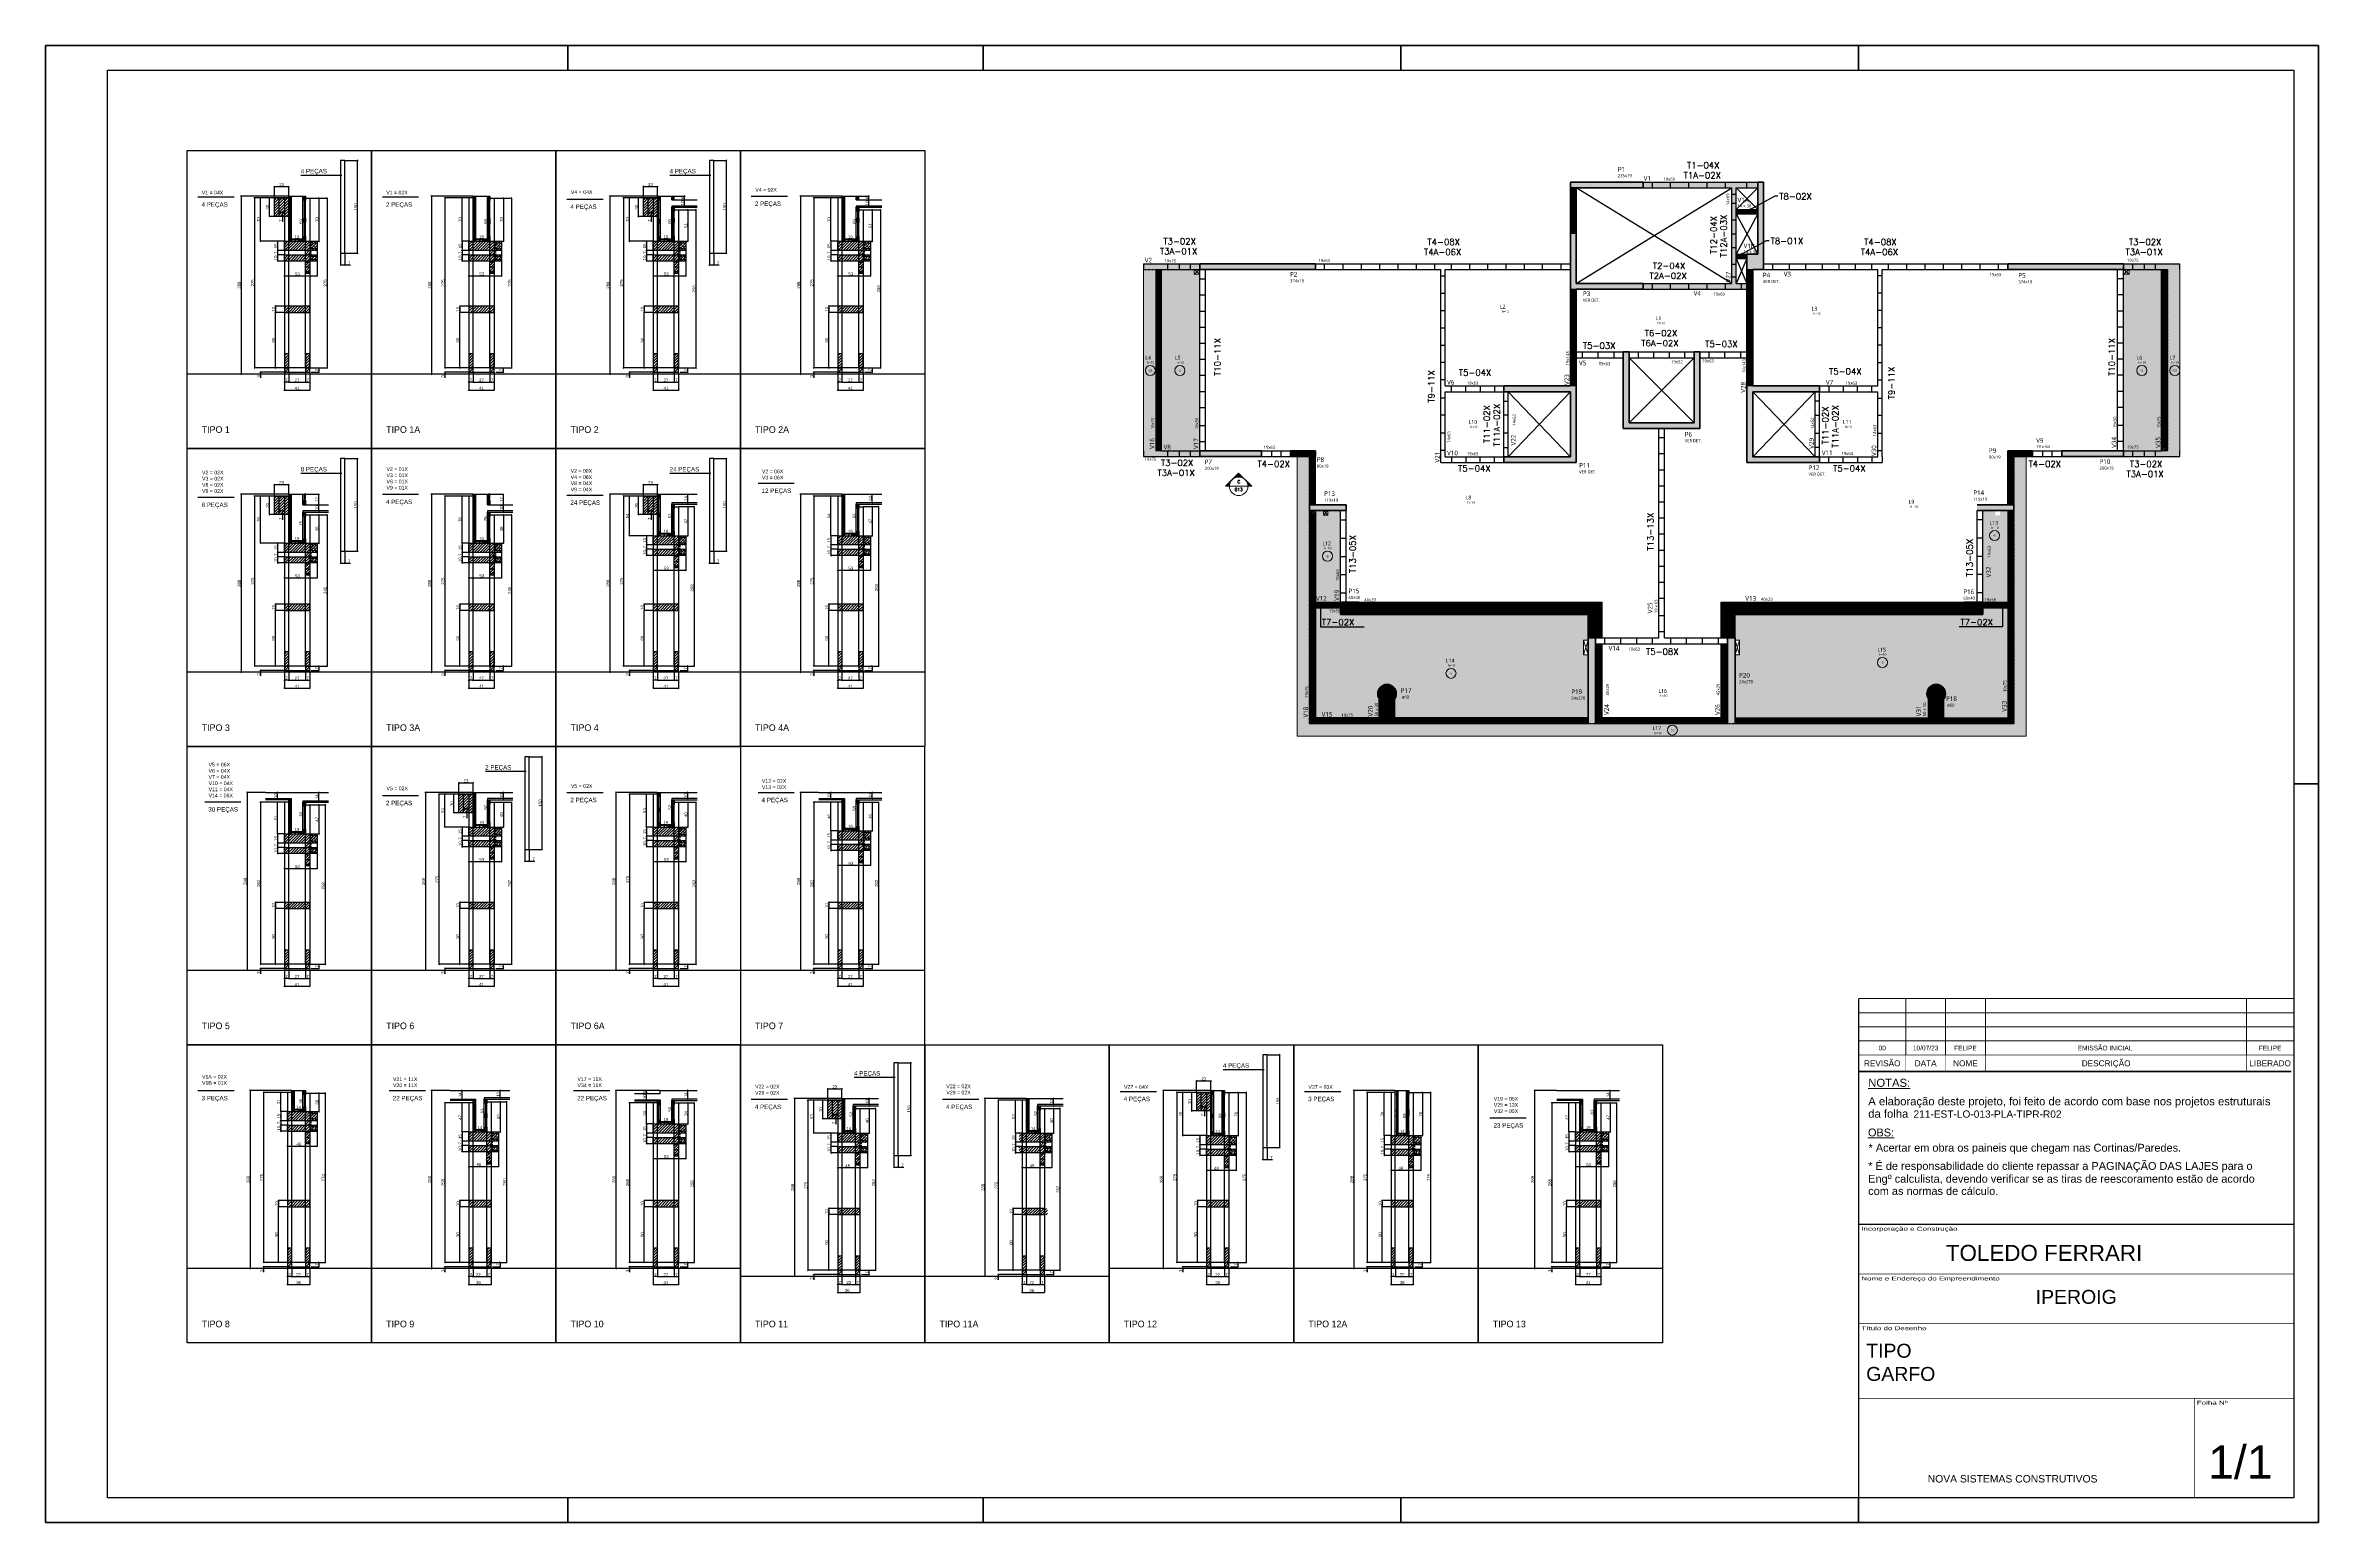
# Model space of a CAD drawing. Extents: x 16965 to 24320, y 205100 to 209880.
import ezdxf
from ezdxf.enums import TextEntityAlignment as Align

# ---------------------------------------------------------------- set-up
doc = ezdxf.new("R2010")
doc.units = 0
for name, pattern in [('Aligning Line', [0.635, 0.3175, -0.3175]), ('DASHED2', [9.525, 6.35, -3.175]), ('Traço', [0.635, 0.3175, -0.3175])]:
    doc.linetypes.add(name, pattern=pattern)
doc.layers.get('0').update_dxf_attribs({"linetype": 'CONTINUOUS'})
doc.layers.get('DEFPOINTS').update_dxf_attribs({"linetype": 'CONTINUOUS'})
for name, color, linetype in [('8', 111, 'CONTINUOUS'), ('COTA', 241, 'CONTINUOUS'), ('detalhes', 4, 'CONTINUOUS'), ('HACHURA', 8, 'CONTINUOUS'), ('Painéis', 200, 'CONTINUOUS'), ('TIRAS REESCORAMENTO', 252, 'CONTINUOUS'), ('VIGAS', 3, 'CONTINUOUS')]:
    doc.layers.add(name, color=color, linetype=linetype)
for name, color, linetype, lineweight in [('A-FLOR', 7, 'CONTINUOUS', 18), ('A-FLOR-IDEN', 7, 'CONTINUOUS', 9), ('CARIMBO', 7, 'CONTINUOUS', 9), ('Demarcação 1', 252, 'CONTINUOUS', 9), ('FOLHA', 255, 'CONTINUOUS', 40), ('Folhas', 255, 'CONTINUOUS', 9), ('G-ANNO-SYMB', 7, 'CONTINUOUS', 9), ('S-BEAM', 7, 'CONTINUOUS', 18), ('S-BEAM-IDEN', 7, 'CONTINUOUS', 9), ('S-COLS', 7, 'CONTINUOUS', 18), ('S-COLS-HDLN', 7, 'Traço', 18), ('S-COLS-IDEN', 7, 'CONTINUOUS', 9)]:
    doc.layers.add(name, color=color, linetype=linetype, lineweight=lineweight)
doc.styles.add('ARIAL', font='arial.ttf')
doc.styles.add('COTA TECNICA 2X', font='techl___.ttf', dxfattribs={"height": 10})
doc.styles.add('Gadugi', font='gadugi.ttf', dxfattribs={"height": 15})
doc.styles.add('Gadugi_1', font='gadugi.ttf', dxfattribs={"height": 10})
doc.styles.add('Gadugi_2', font='gadugi.ttf', dxfattribs={"height": 0.2})
doc.styles.add('Gadugi_3', font='gadugi.ttf', dxfattribs={"height": 0.2})
doc.styles.add('Gadugi_4', font='gadugi.ttf', dxfattribs={"height": 7.5})
doc.styles.add('R80-50', font='arial.ttf', dxfattribs={"height": 10})
doc.styles.add('RomanD', font='romand__.ttf', dxfattribs={"height": 10})
doc.styles.add('ROMANS', font='romans.shx')
doc.styles.add('ROMAS860', font='ROMAS860.SHX', dxfattribs={"height": 8.5})
doc.styles.get("Standard").update_dxf_attribs({"font": 'ROMANS.SHX'})
doc.styles.add('Tecnologia', font='')
doc.styles.add('VERDANA', font='verdana.ttf', dxfattribs={"oblique": 15})
doc.styles.get('Tecnologia').set_extended_font_data('Forgotten Futurist')
doc.dimstyles.new('COTA LAJE', dxfattribs={"dimtxt": 11, "dimasz": 5, "dimexe": 2, "dimexo": 3, "dimgap": 3, "dimtad": 3, "dimdec": 1, "dimzin": 12, "dimdsep": 46, "dimtxsty": 'ARIAL', "dimblk": 'OBLIQUE', "dimcen": 10, "dimdle": 2, "dimclrd": 5, "dimclre": 5, "dimclrt": 2, "dimadec": 0, "dimazin": 3, "dimtfac": 1, "dimtdec": 1, "dimtmove": 0, "dimatfit": 3, "dimldrblk": 'OBLIQUE', "dimfxl": 1, "dimlwd": -1, "dimlwe": -1, "dimarcsym": 1})
doc.dimstyles.new('Cota Paínel', dxfattribs={"dimtxt": 7, "dimasz": 5, "dimexe": 3, "dimexo": 3, "dimgap": 3, "dimtad": 1, "dimdec": 1, "dimzin": 12, "dimdsep": 46, "dimtxsty": 'ROMANS', "dimblk": 'ARCHTICK', "dimcen": 0, "dimclrd": 4, "dimclre": 4, "dimclrt": 1, "dimadec": 1, "dimazin": 3, "dimtfac": 1, "dimtdec": 1, "dimtmove": 0, "dimatfit": 3, "dimldrblk": 'OBLIQUE', "dimfxl": 1, "dimtolj": 1, "dimtzin": 12, "dimarcsym": 0})
doc.dimstyles.new('SECAO', dxfattribs={"dimscale": 0.333333, "dimtxt": 5, "dimasz": 9, "dimexe": 3, "dimexo": 3, "dimgap": 3, "dimtad": 1, "dimdec": 1, "dimlfac": 0.5, "dimzin": 12, "dimdsep": 46, "dimtxsty": 'COTA TECNICA 2X', "dimblk1": 'OBLIQUE', "dimblk2": 'OBLIQUE', "dimsah": 1, "dimcen": 0.9, "dimclrd": 4, "dimclre": 4, "dimclrt": 240, "dimadec": 1, "dimazin": 3, "dimtfac": 1, "dimtdec": 1, "dimtmove": 0, "dimatfit": 3, "dimfxl": 1, "dimtolj": 1, "dimtzin": 12, "dimarcsym": 0})
pattern_1 = [(45, (-5854.2604, 10923.388), (-4.49012806, 4.49012806), [])]
pattern_2 = [(45, (-5257.449, 10923.388), (-4.49012806, 4.49012806), [])]
pattern_3 = [(45, (33575.702, 198256.9573), (-2.24506403, 2.24506403), [])]
pattern_4 = [(45, (-4660.637, 10923.388), (-4.49012806, 4.49012806), [])]
pattern_5 = [(45, (-4063.8254, 10923.388), (-4.49012806, 4.49012806), [])]
pattern_6 = [(45, (-5854.2604, 9946.6025), (-4.49012806, 4.49012806), [])]
pattern_7 = [(45, (-5257.449, 9946.6025), (-4.49012806, 4.49012806), [])]
pattern_8 = [(45, (-4660.637, 9970.6025), (-4.49012806, 4.49012806), [])]
pattern_9 = [(45, (-4063.8254, 9970.6025), (-4.49012806, 4.49012806), [])]
pattern_10 = [(45, (-5854.2604, 9005.817), (-4.49012806, 4.49012806), [])]
pattern_11 = [(45, (-5257.449, 9027.817), (-4.49012806, 4.49012806), [])]
pattern_12 = [(45, (-4660.637, 9027.817), (-4.49012806, 4.49012806), [])]
pattern_13 = [(45, (-4063.8254, 9015.817), (-4.49012806, 4.49012806), [])]
pattern_14 = [(45, (-5854.2604, 8107.0315), (-4.49012806, 4.49012806), [])]
pattern_15 = [(45, (-5267.449, 8041.0315), (-4.49012806, 4.49012806), [])]
pattern_16 = [(45, (-4660.637, 8067.0315), (-4.49012806, 4.49012806), [])]
pattern_17 = [(45, (-4073.8254, 8037.4896), (-4.49012806, 4.49012806), [])]
pattern_18 = [(45, (-3477.014, 8037.4896), (-4.49012806, 4.49012806), [])]
pattern_19 = [(45, (-2880.202, 8029.0315), (-4.49012806, 4.49012806), [])]
pattern_20 = [(45, (-2283.3904, 8029.0315), (-4.49012806, 4.49012806), [])]
pattern_21 = [(45, (-1676.0995, 8041.0315), (-4.49012806, 4.49012806), [])]

# ---------------------------------------------------------------- blocks, each defined once
blk = doc.blocks.new('Carimbo Laje')
at = {"layer": 'CARIMBO', "color": 30}
for points, const_width in [([(124981.9, 144853.7), (123684.7, 144853.7), (123684.7, 144038.4)], 4.45), ([(123684.7, 144705.5), (124981.9, 144705.5)], 1.48), ([(123684.7, 144557.3), (124981.9, 144557.3)], 1.48), ([(123684.7, 144334.9), (124981.9, 144334.9)], 1.48), ([(124685.4, 144038.4), (124685.4, 144334.9)], 1.48), ([(123684.7, 144038.4), (124981.9, 144038.4)], 1.48)]:
    blk.add_lwpolyline(points, dxfattribs=dict(at, const_width=const_width))
at = {"color": 0, "linetype": 'Continuous', "ltscale": 5, "style": 'ARIAL'}
blk.add_text('NOVA SISTEMAS CONSTRUTIVOS', height=22.118, dxfattribs=at).set_placement((123890.4, 144083.7))
at = {"color": 7, "style": 'ARIAL'}
blk.add_attdef('INCORPORAÇÃO_E_CONTRUÇÃO', text='', height=45.7, dxfattribs=at).set_placement((124364.7, 144777.9), align=Align.MIDDLE_CENTER)
blk.add_attdef('NOME_DA_OBRA', text='', height=41.5, dxfattribs=at).set_placement((124333.3, 144616.6), align=Align.CENTER)
for tag, p in [('PAVIMENTO', (123706.9, 144455.9)), ('TIPO_DE_PROJETO', (123706.9, 144386.8))]:
    blk.add_attdef(tag, p, '', height=41.5, dxfattribs=at)
at = {"color": 7, "style": 'ARIAL', "oblique": 10}
blk.add_attdef('FOLHA_Nº', text='', height=111.2, dxfattribs=at).set_placement((124832.8, 144149.1), align=Align.CENTER)
at = {"layer": 'CARIMBO', "color": 7, "style": 'VERDANA'}
blk.add_attdef('ENDEREÇO', text='', height=14.8, dxfattribs=at).set_placement((124333.3, 144572.1), align=Align.CENTER)
at = {"layer": 'Folhas', "style": 'Tecnologia', "width": 1.5}
for s, p in [('Incorporação e Construção', (123692.5, 144846.3)), ('Nome e Endereço do Empreendimento', (123692.5, 144698.1)), ('Título do Desenho', (123692.5, 144549.8)), ('Folha Nº', (124693.1, 144327.5))]:
    blk.add_text(s, height=11.86, dxfattribs=at).set_placement(p, align=Align.TOP_LEFT)
blk = doc.blocks.new('Revisão Carimbo')
at = {"color": 30}
for p, q in [((0, 155), (925, 155)), ((100, 35), (100, 155)), ((184.66, 35), (184.66, 155)), ((269.32, 35), (269.32, 155)), ((825, 35), (825, 155)), ((0, 125), (925, 125)), ((0, 95), (925, 95)), ((0, 65), (925, 65))]:
    blk.add_line(p, q, dxfattribs=at)
for points, const_width in [([(0, 0), (0, 155)], 3), ([(0, 0), (920, 0)], 3), ([(0, 35), (925, 35)], 1), ([(100, 35), (100, 0)], 1), ([(184.66, 35), (184.66, 0)], 1), ([(269.32, 35), (269.32, 0)], 1), ([(825, 35), (825, 0)], 1)]:
    blk.add_lwpolyline(points, dxfattribs=dict(at, const_width=const_width))
at = {"color": 7, "style": 'ARIAL'}
for s, p in [('REVISÃO', (50, 17.5)), ('DATA', (142.33, 17.5)), ('NOME', (226.99, 17.5)), ('DESCRIÇÃO', (526.27, 17.5)), ('LIBERADO', (875, 17.5))]:
    blk.add_text(s, height=12.5, dxfattribs=at).set_placement(p, align=Align.MIDDLE_CENTER)
at = {"layer": 'CARIMBO', "color": 7, "style": 'ARIAL'}
for tag, p in [('REVISÃO_03', (50, 140)), ('NOME', (226.99, 140)), ('LIBERADO', (875, 140)), ('REVISÃO_02', (50, 110)), ('DATA', (142.33, 140)), ('DATA', (142.33, 110)), ('NOME', (226.99, 110)), ('LIBERADO', (875, 110)), ('REVISÃO_01', (50, 80)), ('REVISÃO_00', (50, 50)), ('DATA', (142.33, 80)), ('DATA', (142.33, 50)), ('NOME', (226.99, 80)), ('NOME', (226.99, 50)), ('LIBERADO', (875, 80)), ('LIBERADO', (875, 50))]:
    blk.add_attdef(tag, text='', height=10, dxfattribs=at).set_placement(p, align=Align.MIDDLE_CENTER)
for p in [(279.32, 140), (279.32, 110), (279.32, 80), (279.32, 50)]:
    blk.add_attdef('DESCRIÇÃO', text='', height=10, dxfattribs=at).set_placement(p, align=Align.MIDDLE_LEFT)
blk = doc.blocks.new('_Oblique')
at = {"color": 0, "linetype": 'ByBlock', "lineweight": -2}
blk.add_line((-0.5, -0.5), (0.5, 0.5), dxfattribs=at)
blk = doc.blocks.new('*D2756')
at = {"layer": 'DEFPOINTS', "color": 0, "transparency": 16777216}
for p in [(17737.6, 209386.8), (17641, 208836.7), (17737.6, 208836.7)]:
    blk.add_point(p, dxfattribs=at)
at = {"layer": 'detalhes', "color": 4, "lineweight": -2, "transparency": 16777216}
for p, q in [((17736.6, 209386.8), (17640, 209386.8)), ((17641, 209386.8), (17641, 208836.7)), ((17736.6, 208836.7), (17640, 208836.7))]:
    blk.add_line(p, q, dxfattribs=at)
at = {"layer": 'detalhes', "color": 4, "lineweight": -2, "transparency": 16777216, "xscale": 3, "yscale": 3, "zscale": 3}
for p, rotation in [((17641, 209386.8), 90), ((17641, 208836.7), 270)]:
    blk.add_blockref('_Oblique', p, dxfattribs=dict(at, rotation=rotation))
at = {"layer": 'detalhes', "color": 240, "transparency": 16777216, "insert": (17634.9, 209111.7), "char_height": 10, "attachment_point": 5, "rotation": 90, "style": 'COTA TECNICA 2X'}
blk.add_mtext('\\A1;275', dxfattribs=at)
blk = doc.blocks.new('*D2757')
at = {"layer": 'DEFPOINTS', "color": 0, "transparency": 16777216}
for p in [(17737.6, 208822.7), (17819.6, 208822.7), (17819.6, 208765.2)]:
    blk.add_point(p, dxfattribs=at)
at = {"layer": 'detalhes', "color": 4, "lineweight": -2, "transparency": 16777216}
for p, q in [((17737.6, 208821.7), (17737.6, 208764.2)), ((17819.6, 208821.7), (17819.6, 208764.2)), ((17737.6, 208765.2), (17819.6, 208765.2))]:
    blk.add_line(p, q, dxfattribs=at)
at = {"layer": 'detalhes', "color": 4, "lineweight": -2, "transparency": 16777216, "xscale": 3, "yscale": 3, "zscale": 3, "rotation": 180}
blk.add_blockref('_Oblique', (17737.6, 208765.2), dxfattribs=at)
at = {"layer": 'detalhes', "color": 4, "lineweight": -2, "transparency": 16777216, "xscale": 3, "yscale": 3, "zscale": 3}
blk.add_blockref('_Oblique', (17819.6, 208765.2), dxfattribs=at)
at = {"layer": 'detalhes', "color": 240, "transparency": 16777216, "insert": (17778.6, 208771.3), "char_height": 10, "attachment_point": 5, "style": 'COTA TECNICA 2X'}
blk.add_mtext('\\A1;41', dxfattribs=at)
blk = doc.blocks.new('*D2758')
at = {"layer": 'DEFPOINTS', "color": 0, "transparency": 16777216}
for p in [(17751.6, 208822.7), (17805.6, 208822.7), (17805.6, 208790.9)]:
    blk.add_point(p, dxfattribs=at)
at = {"layer": 'detalhes', "color": 4, "lineweight": -2, "transparency": 16777216}
for p, q in [((17751.6, 208821.7), (17751.6, 208789.9)), ((17805.6, 208821.7), (17805.6, 208789.9)), ((17751.6, 208790.9), (17805.6, 208790.9))]:
    blk.add_line(p, q, dxfattribs=at)
at = {"layer": 'detalhes', "color": 4, "lineweight": -2, "transparency": 16777216, "xscale": 3, "yscale": 3, "zscale": 3, "rotation": 180}
blk.add_blockref('_Oblique', (17751.6, 208790.9), dxfattribs=at)
at = {"layer": 'detalhes', "color": 4, "lineweight": -2, "transparency": 16777216, "xscale": 3, "yscale": 3, "zscale": 3}
blk.add_blockref('_Oblique', (17805.6, 208790.9), dxfattribs=at)
at = {"layer": 'detalhes', "color": 240, "transparency": 16777216, "insert": (17778.6, 208797), "char_height": 10, "attachment_point": 5, "style": 'COTA TECNICA 2X'}
blk.add_mtext('\\A1;27', dxfattribs=at)
blk = doc.blocks.new('*D2759')
at = {"layer": 'DEFPOINTS', "color": 0, "transparency": 16777216}
for p in [(17805.6, 208790.9), (17819.6, 208790.9), (17819.6, 208790.9)]:
    blk.add_point(p, dxfattribs=at)
at = {"layer": 'detalhes', "color": 4, "lineweight": -2, "transparency": 16777216}
blk.add_line((17805.6, 208790.9), (17819.6, 208790.9), dxfattribs=at)
at = {"layer": 'detalhes', "color": 4, "lineweight": -2, "transparency": 16777216, "xscale": 3, "yscale": 3, "zscale": 3, "rotation": 180}
blk.add_blockref('_Oblique', (17805.6, 208790.9), dxfattribs=at)
at = {"layer": 'detalhes', "color": 4, "lineweight": -2, "transparency": 16777216, "xscale": 3, "yscale": 3, "zscale": 3}
blk.add_blockref('_Oblique', (17819.6, 208790.9), dxfattribs=at)
at = {"layer": 'detalhes', "color": 240, "transparency": 16777216, "insert": (17812.6, 208797), "char_height": 10, "attachment_point": 5, "style": 'COTA TECNICA 2X'}
blk.add_mtext('\\A1;7', dxfattribs=at)
blk = doc.blocks.new('*D2760')
at = {"layer": 'DEFPOINTS', "color": 0, "transparency": 16777216}
for p in [(17737.6, 208790.9), (17737.6, 208790.9), (17751.6, 208790.9)]:
    blk.add_point(p, dxfattribs=at)
at = {"layer": 'detalhes', "color": 4, "lineweight": -2, "transparency": 16777216}
blk.add_line((17751.6, 208790.9), (17737.6, 208790.9), dxfattribs=at)
at = {"layer": 'detalhes', "color": 4, "lineweight": -2, "transparency": 16777216, "xscale": 3, "yscale": 3, "zscale": 3, "rotation": 180}
blk.add_blockref('_Oblique', (17737.6, 208790.9), dxfattribs=at)
at = {"layer": 'detalhes', "color": 4, "lineweight": -2, "transparency": 16777216, "xscale": 3, "yscale": 3, "zscale": 3}
blk.add_blockref('_Oblique', (17751.6, 208790.9), dxfattribs=at)
at = {"layer": 'detalhes', "color": 240, "transparency": 16777216, "insert": (17744.6, 208797), "char_height": 10, "attachment_point": 5, "style": 'COTA TECNICA 2X'}
blk.add_mtext('\\A1;7', dxfattribs=at)
blk = doc.blocks.new('*D2761')
at = {"layer": 'DEFPOINTS', "color": 0, "transparency": 16777216}
for p in [(17737.6, 209036.7), (17708.5, 209016.7), (17737.6, 209016.7)]:
    blk.add_point(p, dxfattribs=at)
at = {"layer": 'detalhes', "color": 4, "lineweight": -2, "transparency": 16777216}
for p, q in [((17736.6, 209036.7), (17707.5, 209036.7)), ((17708.5, 209036.7), (17708.5, 209016.7)), ((17736.6, 209016.7), (17707.5, 209016.7))]:
    blk.add_line(p, q, dxfattribs=at)
at = {"layer": 'detalhes', "color": 4, "lineweight": -2, "transparency": 16777216, "xscale": 3, "yscale": 3, "zscale": 3}
for p, rotation in [((17708.5, 209036.7), 90), ((17708.5, 209016.7), 270)]:
    blk.add_blockref('_Oblique', p, dxfattribs=dict(at, rotation=rotation))
at = {"layer": 'detalhes', "color": 240, "transparency": 16777216, "insert": (17702.4, 209026.7), "char_height": 10, "attachment_point": 5, "rotation": 90, "style": 'COTA TECNICA 2X'}
blk.add_mtext('\\A1;10', dxfattribs=at)
blk = doc.blocks.new('*D2762')
at = {"layer": 'DEFPOINTS', "color": 0, "transparency": 16777216}
for p in [(17660.3, 209386.8), (17737.6, 209386.8), (17737.6, 209246.7)]:
    blk.add_point(p, dxfattribs=at)
at = {"layer": 'detalhes', "color": 4, "lineweight": -2, "transparency": 16777216}
for p, q in [((17736.6, 209386.8), (17659.3, 209386.8)), ((17660.3, 209246.7), (17660.3, 209386.8)), ((17736.6, 209246.7), (17659.3, 209246.7))]:
    blk.add_line(p, q, dxfattribs=at)
at = {"layer": 'detalhes', "color": 4, "lineweight": -2, "transparency": 16777216, "xscale": 3, "yscale": 3, "zscale": 3}
for p, rotation in [((17660.3, 209386.8), 90), ((17660.3, 209246.7), 270)]:
    blk.add_blockref('_Oblique', p, dxfattribs=dict(at, rotation=rotation))
at = {"layer": 'detalhes', "color": 240, "transparency": 16777216, "insert": (17654.2, 209316.7), "char_height": 10, "attachment_point": 5, "rotation": 90, "style": 'COTA TECNICA 2X'}
blk.add_mtext('\\A1;70', dxfattribs=at)
blk = doc.blocks.new('*D2763')
at = {"layer": 'DEFPOINTS', "color": 0, "transparency": 16777216}
for p in [(17819.6, 209386.6), (17819.6, 209246.7), (17849.3, 209246.7)]:
    blk.add_point(p, dxfattribs=at)
at = {"layer": 'detalhes', "color": 4, "lineweight": -2, "transparency": 16777216}
for p, q in [((17820.6, 209386.6), (17850.3, 209386.6)), ((17849.3, 209386.6), (17849.3, 209246.7)), ((17820.6, 209246.7), (17850.3, 209246.7))]:
    blk.add_line(p, q, dxfattribs=at)
at = {"layer": 'detalhes', "color": 4, "lineweight": -2, "transparency": 16777216, "xscale": 3, "yscale": 3, "zscale": 3}
for p, rotation in [((17849.3, 209386.6), 90), ((17849.3, 209246.7), 270)]:
    blk.add_blockref('_Oblique', p, dxfattribs=dict(at, rotation=rotation))
at = {"layer": 'detalhes', "color": 240, "transparency": 16777216, "insert": (17843.2, 209316.7), "char_height": 10, "attachment_point": 5, "rotation": 90, "style": 'COTA TECNICA 2X'}
blk.add_mtext('\\A1;70', dxfattribs=at)
blk = doc.blocks.new('*D2764')
at = {"layer": 'DEFPOINTS', "color": 0, "transparency": 16777216}
for p in [(17751.6, 209392.8), (17597.5, 208816.7), (17737.6, 208816.7)]:
    blk.add_point(p, dxfattribs=at)
at = {"layer": 'detalhes', "color": 4, "lineweight": -2, "transparency": 16777216}
for p, q in [((17750.6, 209392.8), (17596.5, 209392.8)), ((17597.5, 209392.8), (17597.5, 208816.7)), ((17736.6, 208816.7), (17596.5, 208816.7))]:
    blk.add_line(p, q, dxfattribs=at)
at = {"layer": 'detalhes', "color": 4, "lineweight": -2, "transparency": 16777216, "xscale": 3, "yscale": 3, "zscale": 3}
for p, rotation in [((17597.5, 209392.8), 90), ((17597.5, 208816.7), 270)]:
    blk.add_blockref('_Oblique', p, dxfattribs=dict(at, rotation=rotation))
at = {"layer": 'detalhes', "color": 240, "transparency": 16777216, "insert": (17591.4, 209104.7), "char_height": 10, "attachment_point": 5, "rotation": 90, "style": 'COTA TECNICA 2X'}
blk.add_mtext('\\A1;288', dxfattribs=at)
blk = doc.blocks.new('*D2765')
at = {"layer": 'DEFPOINTS', "color": 0, "transparency": 16777216}
for p in [(17660.3, 208816.7), (17737.6, 208822.7), (17737.6, 208816.7)]:
    blk.add_point(p, dxfattribs=at)
at = {"layer": 'detalhes', "color": 4, "lineweight": -2, "transparency": 16777216}
for p, q in [((17736.6, 208822.7), (17659.3, 208822.7)), ((17736.6, 208816.7), (17659.3, 208816.7)), ((17660.3, 208822.7), (17660.3, 208816.7)), ((17660.3, 208816.7), (17660.3, 208805.3))]:
    blk.add_line(p, q, dxfattribs=at)
at = {"layer": 'detalhes', "color": 4, "lineweight": -2, "transparency": 16777216, "xscale": 3, "yscale": 3, "zscale": 3}
for p, rotation in [((17660.3, 208822.7), 90), ((17660.3, 208816.7), 270)]:
    blk.add_blockref('_Oblique', p, dxfattribs=dict(at, rotation=rotation))
at = {"layer": 'detalhes', "color": 240, "transparency": 16777216, "insert": (17654.1, 208809.5), "char_height": 10, "attachment_point": 5, "rotation": 90, "style": 'COTA TECNICA 2X'}
blk.add_mtext('\\A1;3', dxfattribs=at)
blk = doc.blocks.new('*D2766')
at = {"layer": 'DEFPOINTS', "color": 0, "transparency": 16777216}
for p in [(17774.6, 209392.8), (17797.6, 209392.8), (17774.6, 209254.7)]:
    blk.add_point(p, dxfattribs=at)
at = {"layer": 'detalhes', "color": 240, "transparency": 16777216, "insert": (17791.5, 209310.7), "char_height": 10, "attachment_point": 5, "rotation": 90, "style": 'COTA TECNICA 2X'}
blk.add_mtext('\\A1;69', dxfattribs=at)
blk = doc.blocks.new('*D2767')
at = {"layer": 'DEFPOINTS', "color": 0, "transparency": 16777216}
for p in [(17759.6, 209254.7), (17797.6, 209254.7), (17797.6, 209254.7)]:
    blk.add_point(p, dxfattribs=at)
at = {"layer": 'detalhes', "color": 240, "transparency": 16777216, "insert": (17778.6, 209260.8), "char_height": 10, "attachment_point": 5, "style": 'COTA TECNICA 2X'}
blk.add_mtext('\\A1;19', dxfattribs=at)
blk = doc.blocks.new('*D2768')
at = {"layer": 'DEFPOINTS', "color": 0, "transparency": 16777216}
for p in [(17708.5, 209016.7), (17737.6, 209016.7), (17736.6, 208836.7)]:
    blk.add_point(p, dxfattribs=at)
at = {"layer": 'detalhes', "color": 4, "lineweight": -2, "transparency": 16777216}
for p, q in [((17736.6, 209016.7), (17707.5, 209016.7)), ((17708.5, 208836.7), (17708.5, 209016.7)), ((17735.6, 208836.7), (17707.5, 208836.7))]:
    blk.add_line(p, q, dxfattribs=at)
at = {"layer": 'detalhes', "color": 4, "lineweight": -2, "transparency": 16777216, "xscale": 3, "yscale": 3, "zscale": 3}
for p, rotation in [((17708.5, 209016.7), 90), ((17708.5, 208836.7), 270)]:
    blk.add_blockref('_Oblique', p, dxfattribs=dict(at, rotation=rotation))
at = {"layer": 'detalhes', "color": 240, "transparency": 16777216, "insert": (17702.4, 208926.7), "char_height": 10, "attachment_point": 5, "rotation": 90, "style": 'COTA TECNICA 2X'}
blk.add_mtext('\\A1;90', dxfattribs=at)
blk = doc.blocks.new('*D2769')
at = {"layer": 'DEFPOINTS', "color": 0, "transparency": 16777216}
for p in [(17737.6, 209206.7), (17843.6, 209182.7), (17843.6, 209134.8)]:
    blk.add_point(p, dxfattribs=at)
at = {"layer": 'detalhes', "color": 4, "lineweight": -2, "transparency": 16777216}
for p, q in [((17737.6, 209205.7), (17737.6, 209133.8)), ((17843.6, 209181.7), (17843.6, 209133.8)), ((17737.6, 209134.8), (17843.6, 209134.8))]:
    blk.add_line(p, q, dxfattribs=at)
at = {"layer": 'detalhes', "color": 4, "lineweight": -2, "transparency": 16777216, "xscale": 3, "yscale": 3, "zscale": 3, "rotation": 180}
blk.add_blockref('_Oblique', (17737.6, 209134.8), dxfattribs=at)
at = {"layer": 'detalhes', "color": 4, "lineweight": -2, "transparency": 16777216, "xscale": 3, "yscale": 3, "zscale": 3}
blk.add_blockref('_Oblique', (17843.6, 209134.8), dxfattribs=at)
at = {"layer": 'detalhes', "color": 240, "transparency": 16777216, "insert": (17779.7, 209141), "char_height": 10, "attachment_point": 5, "style": 'COTA TECNICA 2X'}
blk.add_mtext('\\A1;53', dxfattribs=at)
blk = doc.blocks.new('*D2770')
at = {"layer": 'DEFPOINTS', "color": 0, "transparency": 16777216}
for p in [(17820.6, 209386.6), (17820.6, 208836.7), (17875.9, 208836.7)]:
    blk.add_point(p, dxfattribs=at)
at = {"layer": 'detalhes', "color": 4, "lineweight": -2, "transparency": 16777216}
for p, q in [((17821.6, 209386.6), (17876.9, 209386.6)), ((17875.9, 209386.6), (17875.9, 208836.7)), ((17821.6, 208836.7), (17876.9, 208836.7))]:
    blk.add_line(p, q, dxfattribs=at)
at = {"layer": 'detalhes', "color": 4, "lineweight": -2, "transparency": 16777216, "xscale": 3, "yscale": 3, "zscale": 3}
for p, rotation in [((17875.9, 209386.6), 90), ((17875.9, 208836.7), 270)]:
    blk.add_blockref('_Oblique', p, dxfattribs=dict(at, rotation=rotation))
at = {"layer": 'detalhes', "color": 240, "transparency": 16777216, "insert": (17869.8, 209111.7), "char_height": 10, "attachment_point": 5, "rotation": 90, "style": 'COTA TECNICA 2X'}
blk.add_mtext('\\A1;275', dxfattribs=at)
blk = doc.blocks.new('*D2771')
at = {"layer": 'DEFPOINTS', "color": 0, "transparency": 16777216}
for p in [(17805.6, 208836.7), (17823.6, 208822.7), (17848.7, 208822.7)]:
    blk.add_point(p, dxfattribs=at)
at = {"layer": 'detalhes', "color": 4, "lineweight": -2, "transparency": 16777216}
for p, q in [((17806.6, 208836.7), (17849.7, 208836.7)), ((17824.6, 208822.7), (17849.7, 208822.7)), ((17848.7, 208836.7), (17848.7, 208822.7))]:
    blk.add_line(p, q, dxfattribs=at)
at = {"layer": 'detalhes', "color": 4, "lineweight": -2, "transparency": 16777216, "xscale": 3, "yscale": 3, "zscale": 3}
for p, rotation in [((17848.7, 208836.7), 90), ((17848.7, 208822.7), 270)]:
    blk.add_blockref('_Oblique', p, dxfattribs=dict(at, rotation=rotation))
at = {"layer": 'detalhes', "color": 240, "transparency": 16777216, "insert": (17842.7, 208829.7), "char_height": 10, "attachment_point": 5, "rotation": 90, "style": 'COTA TECNICA 2X'}
blk.add_mtext('\\A1;7', dxfattribs=at)
blk = doc.blocks.new('*D2772')
at = {"layer": 'DEFPOINTS', "color": 0, "transparency": 16777216}
for p in [(17715.8, 209216.7), (17737.6, 209246.7), (17737.6, 209216.7)]:
    blk.add_point(p, dxfattribs=at)
at = {"layer": 'detalhes', "color": 4, "lineweight": -2, "transparency": 16777216}
for p, q in [((17736.6, 209246.7), (17714.8, 209246.7)), ((17736.6, 209216.7), (17714.8, 209216.7)), ((17715.8, 209246.7), (17715.8, 209216.7))]:
    blk.add_line(p, q, dxfattribs=at)
at = {"layer": 'detalhes', "color": 4, "lineweight": -2, "transparency": 16777216, "xscale": 3, "yscale": 3, "zscale": 3}
for p, rotation in [((17715.8, 209246.7), 90), ((17715.8, 209216.7), 270)]:
    blk.add_blockref('_Oblique', p, dxfattribs=dict(at, rotation=rotation))
at = {"layer": 'detalhes', "color": 240, "transparency": 16777216, "insert": (17709.7, 209231.7), "char_height": 10, "attachment_point": 5, "rotation": 90, "style": 'COTA TECNICA 2X'}
blk.add_mtext('\\A1;15', dxfattribs=at)
blk = doc.blocks.new('*D2773')
at = {"layer": 'DEFPOINTS', "color": 0, "transparency": 16777216}
for p in [(17715.8, 209182.7), (17737.6, 209202.7), (17737.6, 209182.7)]:
    blk.add_point(p, dxfattribs=at)
at = {"layer": 'detalhes', "color": 4, "lineweight": -2, "transparency": 16777216}
for p, q in [((17736.6, 209202.7), (17714.8, 209202.7)), ((17736.6, 209182.7), (17714.8, 209182.7)), ((17715.8, 209202.7), (17715.8, 209182.7))]:
    blk.add_line(p, q, dxfattribs=at)
at = {"layer": 'detalhes', "color": 4, "lineweight": -2, "transparency": 16777216, "xscale": 3, "yscale": 3, "zscale": 3}
for p, rotation in [((17715.8, 209202.7), 90), ((17715.8, 209182.7), 270)]:
    blk.add_blockref('_Oblique', p, dxfattribs=dict(at, rotation=rotation))
at = {"layer": 'detalhes', "color": 240, "transparency": 16777216, "insert": (17709.7, 209192.7), "char_height": 10, "attachment_point": 5, "rotation": 90, "style": 'COTA TECNICA 2X'}
blk.add_mtext('\\A1;10', dxfattribs=at)
blk = doc.blocks.new('*D2774')
at = {"layer": 'DEFPOINTS', "color": 0, "transparency": 16777216}
for p in [(17715.8, 209202.7), (17737.6, 209216.7), (17737.6, 209202.7)]:
    blk.add_point(p, dxfattribs=at)
at = {"layer": 'detalhes', "color": 4, "lineweight": -2, "transparency": 16777216}
for p, q in [((17736.6, 209216.7), (17714.8, 209216.7)), ((17736.6, 209202.7), (17714.8, 209202.7)), ((17715.8, 209216.7), (17715.8, 209202.7))]:
    blk.add_line(p, q, dxfattribs=at)
at = {"layer": 'detalhes', "color": 4, "lineweight": -2, "transparency": 16777216, "xscale": 3, "yscale": 3, "zscale": 3}
for p, rotation in [((17715.8, 209216.7), 90), ((17715.8, 209202.7), 270)]:
    blk.add_blockref('_Oblique', p, dxfattribs=dict(at, rotation=rotation))
at = {"layer": 'detalhes', "color": 240, "transparency": 16777216, "insert": (17709.7, 209209.7), "char_height": 10, "attachment_point": 5, "rotation": 90, "style": 'COTA TECNICA 2X'}
blk.add_mtext('\\A1;7', dxfattribs=at)
blk = doc.blocks.new('*D2777')
at = {"layer": 'DEFPOINTS', "color": 0, "transparency": 16777216}
for p in [(17689.6, 209386.8), (17705.6, 209386.8), (17705.6, 209326.8)]:
    blk.add_point(p, dxfattribs=at)
at = {"layer": 'detalhes', "color": 4, "lineweight": -2, "transparency": 16777216}
for p, q in [((17704.6, 209386.8), (17688.6, 209386.8)), ((17689.6, 209326.8), (17689.6, 209386.8)), ((17704.6, 209326.8), (17688.6, 209326.8))]:
    blk.add_line(p, q, dxfattribs=at)
at = {"layer": 'detalhes', "color": 4, "lineweight": -2, "transparency": 16777216, "xscale": 3, "yscale": 3, "zscale": 3}
for p, rotation in [((17689.6, 209386.8), 90), ((17689.6, 209326.8), 270)]:
    blk.add_blockref('_Oblique', p, dxfattribs=dict(at, rotation=rotation))
at = {"layer": 'detalhes', "color": 240, "transparency": 16777216, "insert": (17683.3, 209356.8), "char_height": 10, "attachment_point": 5, "rotation": 90, "style": 'COTA TECNICA 2X'}
blk.add_mtext('\\A1;30', dxfattribs=at)
blk = doc.blocks.new('*D2778')
at = {"layer": 'DEFPOINTS', "color": 0, "transparency": 16777216}
for p in [(17751.6, 209424), (17705.6, 209386.8), (17751.6, 209392.8)]:
    blk.add_point(p, dxfattribs=at)
at = {"layer": 'detalhes', "color": 4, "lineweight": -2, "transparency": 16777216}
for p, q in [((17705.6, 209387.8), (17705.6, 209425)), ((17705.6, 209424), (17751.6, 209424)), ((17751.6, 209393.8), (17751.6, 209425))]:
    blk.add_line(p, q, dxfattribs=at)
at = {"layer": 'detalhes', "color": 4, "lineweight": -2, "transparency": 16777216, "xscale": 3, "yscale": 3, "zscale": 3, "rotation": 180}
blk.add_blockref('_Oblique', (17705.6, 209424), dxfattribs=at)
at = {"layer": 'detalhes', "color": 4, "lineweight": -2, "transparency": 16777216, "xscale": 3, "yscale": 3, "zscale": 3}
blk.add_blockref('_Oblique', (17751.6, 209424), dxfattribs=at)
at = {"layer": 'detalhes', "color": 240, "transparency": 16777216, "insert": (17728.6, 209430.2), "char_height": 10, "attachment_point": 5, "style": 'COTA TECNICA 2X'}
blk.add_mtext('\\A1;23', dxfattribs=at)
blk = doc.blocks.new('*D2779')
at = {"layer": 'DEFPOINTS', "color": 0, "transparency": 16777216}
for p in [(17732, 209340.8), (17731.4, 209326.8), (17732, 209326.8)]:
    blk.add_point(p, dxfattribs=at)
at = {"layer": 'detalhes', "color": 4, "lineweight": -2, "transparency": 16777216}
for p, q in [((17731, 209340.8), (17730.4, 209340.8)), ((17731.4, 209340.8), (17731.4, 209326.8)), ((17731, 209326.8), (17730.4, 209326.8)), ((17731.4, 209326.8), (17731.4, 209309.7))]:
    blk.add_line(p, q, dxfattribs=at)
at = {"layer": 'detalhes', "color": 4, "lineweight": -2, "transparency": 16777216, "xscale": 3, "yscale": 3, "zscale": 3}
for p, rotation in [((17731.4, 209340.8), 90), ((17731.4, 209326.8), 270)]:
    blk.add_blockref('_Oblique', p, dxfattribs=dict(at, rotation=rotation))
at = {"layer": 'detalhes', "color": 240, "transparency": 16777216, "insert": (17725.3, 209313.5), "char_height": 10, "attachment_point": 5, "rotation": 90, "style": 'COTA TECNICA 2X'}
blk.add_mtext('\\A1;7', dxfattribs=at)
blk = doc.blocks.new('*D2775')
at = {"layer": 'DEFPOINTS', "color": 0, "transparency": 16777216}
for p in [(17919.3, 209208.3), (17933.3, 209208.3), (17933.3, 209170)]:
    blk.add_point(p, dxfattribs=at)
at = {"layer": 'detalhes', "color": 4, "lineweight": -2, "transparency": 16777216}
for p, q in [((17919.3, 209207.3), (17919.3, 209169)), ((17933.3, 209207.3), (17933.3, 209169)), ((17919.3, 209170), (17933.3, 209170)), ((17933.3, 209170), (17951.2, 209170))]:
    blk.add_line(p, q, dxfattribs=at)
at = {"layer": 'detalhes', "color": 4, "lineweight": -2, "transparency": 16777216, "xscale": 3, "yscale": 3, "zscale": 3, "rotation": 180}
blk.add_blockref('_Oblique', (17919.3, 209170), dxfattribs=at)
at = {"layer": 'detalhes', "color": 4, "lineweight": -2, "transparency": 16777216, "xscale": 3, "yscale": 3, "zscale": 3}
blk.add_blockref('_Oblique', (17933.3, 209170), dxfattribs=at)
at = {"layer": 'detalhes', "color": 240, "transparency": 16777216, "insert": (17947.3, 209176.1), "char_height": 10, "attachment_point": 5, "style": 'COTA TECNICA 2X'}
blk.add_mtext('\\A1;7', dxfattribs=at)
blk = doc.blocks.new('*D2776')
at = {"layer": 'DEFPOINTS', "color": 0, "transparency": 16777216}
for p in [(17933.3, 209508.3), (17974.6, 209508.3), (17933.3, 209208.3)]:
    blk.add_point(p, dxfattribs=at)
at = {"layer": 'detalhes', "color": 4, "lineweight": -2, "transparency": 16777216}
for p, q in [((17934.3, 209508.3), (17975.6, 209508.3)), ((17974.6, 209208.3), (17974.6, 209508.3)), ((17934.3, 209208.3), (17975.6, 209208.3))]:
    blk.add_line(p, q, dxfattribs=at)
at = {"layer": 'detalhes', "color": 4, "lineweight": -2, "transparency": 16777216, "xscale": 3, "yscale": 3, "zscale": 3}
for p, rotation in [((17974.6, 209508.3), 90), ((17974.6, 209208.3), 270)]:
    blk.add_blockref('_Oblique', p, dxfattribs=dict(at, rotation=rotation))
at = {"layer": 'detalhes', "color": 240, "transparency": 16777216, "insert": (17968.5, 209358.3), "char_height": 10, "attachment_point": 5, "rotation": 90, "style": 'COTA TECNICA 2X'}
blk.add_mtext('\\A1;150', dxfattribs=at)
blk = doc.blocks.new('*D2783')
at = {"layer": 'DEFPOINTS', "color": 0, "transparency": 16777216}
for p in [(18334.4, 209386.8), (18257.1, 208836.7), (18334.4, 208836.7)]:
    blk.add_point(p, dxfattribs=at)
at = {"layer": 'detalhes', "color": 4, "lineweight": -2, "transparency": 16777216}
for p, q in [((18333.4, 209386.8), (18256.1, 209386.8)), ((18257.1, 209386.8), (18257.1, 208836.7)), ((18333.4, 208836.7), (18256.1, 208836.7))]:
    blk.add_line(p, q, dxfattribs=at)
at = {"layer": 'detalhes', "color": 4, "lineweight": -2, "transparency": 16777216, "xscale": 3, "yscale": 3, "zscale": 3}
for p, rotation in [((18257.1, 209386.8), 90), ((18257.1, 208836.7), 270)]:
    blk.add_blockref('_Oblique', p, dxfattribs=dict(at, rotation=rotation))
at = {"layer": 'detalhes', "color": 240, "transparency": 16777216, "insert": (18251, 209111.7), "char_height": 10, "attachment_point": 5, "rotation": 90, "style": 'COTA TECNICA 2X'}
blk.add_mtext('\\A1;275', dxfattribs=at)
blk = doc.blocks.new('*D2784')
at = {"layer": 'DEFPOINTS', "color": 0, "transparency": 16777216}
for p in [(18334.4, 208822.7), (18416.4, 208822.7), (18416.4, 208765.2)]:
    blk.add_point(p, dxfattribs=at)
at = {"layer": 'detalhes', "color": 4, "lineweight": -2, "transparency": 16777216}
for p, q in [((18334.4, 208821.7), (18334.4, 208764.2)), ((18416.4, 208821.7), (18416.4, 208764.2)), ((18334.4, 208765.2), (18416.4, 208765.2))]:
    blk.add_line(p, q, dxfattribs=at)
at = {"layer": 'detalhes', "color": 4, "lineweight": -2, "transparency": 16777216, "xscale": 3, "yscale": 3, "zscale": 3, "rotation": 180}
blk.add_blockref('_Oblique', (18334.4, 208765.2), dxfattribs=at)
at = {"layer": 'detalhes', "color": 4, "lineweight": -2, "transparency": 16777216, "xscale": 3, "yscale": 3, "zscale": 3}
blk.add_blockref('_Oblique', (18416.4, 208765.2), dxfattribs=at)
at = {"layer": 'detalhes', "color": 240, "transparency": 16777216, "insert": (18375.4, 208771.3), "char_height": 10, "attachment_point": 5, "style": 'COTA TECNICA 2X'}
blk.add_mtext('\\A1;41', dxfattribs=at)
blk = doc.blocks.new('*D2785')
at = {"layer": 'DEFPOINTS', "color": 0, "transparency": 16777216}
for p in [(18348.4, 208822.7), (18402.4, 208822.7), (18402.4, 208790.9)]:
    blk.add_point(p, dxfattribs=at)
at = {"layer": 'detalhes', "color": 4, "lineweight": -2, "transparency": 16777216}
for p, q in [((18348.4, 208821.7), (18348.4, 208789.9)), ((18402.4, 208821.7), (18402.4, 208789.9)), ((18348.4, 208790.9), (18402.4, 208790.9))]:
    blk.add_line(p, q, dxfattribs=at)
at = {"layer": 'detalhes', "color": 4, "lineweight": -2, "transparency": 16777216, "xscale": 3, "yscale": 3, "zscale": 3, "rotation": 180}
blk.add_blockref('_Oblique', (18348.4, 208790.9), dxfattribs=at)
at = {"layer": 'detalhes', "color": 4, "lineweight": -2, "transparency": 16777216, "xscale": 3, "yscale": 3, "zscale": 3}
blk.add_blockref('_Oblique', (18402.4, 208790.9), dxfattribs=at)
at = {"layer": 'detalhes', "color": 240, "transparency": 16777216, "insert": (18375.4, 208797), "char_height": 10, "attachment_point": 5, "style": 'COTA TECNICA 2X'}
blk.add_mtext('\\A1;27', dxfattribs=at)
blk = doc.blocks.new('*D2786')
at = {"layer": 'DEFPOINTS', "color": 0, "transparency": 16777216}
for p in [(18402.4, 208790.9), (18416.4, 208790.9), (18416.4, 208790.9)]:
    blk.add_point(p, dxfattribs=at)
at = {"layer": 'detalhes', "color": 4, "lineweight": -2, "transparency": 16777216}
blk.add_line((18402.4, 208790.9), (18416.4, 208790.9), dxfattribs=at)
at = {"layer": 'detalhes', "color": 4, "lineweight": -2, "transparency": 16777216, "xscale": 3, "yscale": 3, "zscale": 3, "rotation": 180}
blk.add_blockref('_Oblique', (18402.4, 208790.9), dxfattribs=at)
at = {"layer": 'detalhes', "color": 4, "lineweight": -2, "transparency": 16777216, "xscale": 3, "yscale": 3, "zscale": 3}
blk.add_blockref('_Oblique', (18416.4, 208790.9), dxfattribs=at)
at = {"layer": 'detalhes', "color": 240, "transparency": 16777216, "insert": (18409.4, 208797), "char_height": 10, "attachment_point": 5, "style": 'COTA TECNICA 2X'}
blk.add_mtext('\\A1;7', dxfattribs=at)
blk = doc.blocks.new('*D2787')
at = {"layer": 'DEFPOINTS', "color": 0, "transparency": 16777216}
for p in [(18334.4, 208790.9), (18334.4, 208790.9), (18348.4, 208790.9)]:
    blk.add_point(p, dxfattribs=at)
at = {"layer": 'detalhes', "color": 4, "lineweight": -2, "transparency": 16777216}
blk.add_line((18348.4, 208790.9), (18334.4, 208790.9), dxfattribs=at)
at = {"layer": 'detalhes', "color": 4, "lineweight": -2, "transparency": 16777216, "xscale": 3, "yscale": 3, "zscale": 3, "rotation": 180}
blk.add_blockref('_Oblique', (18334.4, 208790.9), dxfattribs=at)
at = {"layer": 'detalhes', "color": 4, "lineweight": -2, "transparency": 16777216, "xscale": 3, "yscale": 3, "zscale": 3}
blk.add_blockref('_Oblique', (18348.4, 208790.9), dxfattribs=at)
at = {"layer": 'detalhes', "color": 240, "transparency": 16777216, "insert": (18341.4, 208797), "char_height": 10, "attachment_point": 5, "style": 'COTA TECNICA 2X'}
blk.add_mtext('\\A1;7', dxfattribs=at)
blk = doc.blocks.new('*D2788')
at = {"layer": 'DEFPOINTS', "color": 0, "transparency": 16777216}
for p in [(18334.4, 209036.7), (18305.3, 209016.7), (18334.4, 209016.7)]:
    blk.add_point(p, dxfattribs=at)
at = {"layer": 'detalhes', "color": 4, "lineweight": -2, "transparency": 16777216}
for p, q in [((18333.4, 209036.7), (18304.3, 209036.7)), ((18305.3, 209036.7), (18305.3, 209016.7)), ((18333.4, 209016.7), (18304.3, 209016.7))]:
    blk.add_line(p, q, dxfattribs=at)
at = {"layer": 'detalhes', "color": 4, "lineweight": -2, "transparency": 16777216, "xscale": 3, "yscale": 3, "zscale": 3}
for p, rotation in [((18305.3, 209036.7), 90), ((18305.3, 209016.7), 270)]:
    blk.add_blockref('_Oblique', p, dxfattribs=dict(at, rotation=rotation))
at = {"layer": 'detalhes', "color": 240, "transparency": 16777216, "insert": (18299.2, 209026.7), "char_height": 10, "attachment_point": 5, "rotation": 90, "style": 'COTA TECNICA 2X'}
blk.add_mtext('\\A1;10', dxfattribs=at)
blk = doc.blocks.new('*D2789')
at = {"layer": 'DEFPOINTS', "color": 0, "transparency": 16777216}
for p in [(18312.6, 209386.8), (18334.4, 209386.8), (18334.4, 209246.7)]:
    blk.add_point(p, dxfattribs=at)
at = {"layer": 'detalhes', "color": 4, "lineweight": -2, "transparency": 16777216}
for p, q in [((18333.4, 209386.8), (18311.6, 209386.8)), ((18312.6, 209246.7), (18312.6, 209386.8)), ((18333.4, 209246.7), (18311.6, 209246.7))]:
    blk.add_line(p, q, dxfattribs=at)
at = {"layer": 'detalhes', "color": 4, "lineweight": -2, "transparency": 16777216, "xscale": 3, "yscale": 3, "zscale": 3}
for p, rotation in [((18312.6, 209386.8), 90), ((18312.6, 209246.7), 270)]:
    blk.add_blockref('_Oblique', p, dxfattribs=dict(at, rotation=rotation))
at = {"layer": 'detalhes', "color": 240, "transparency": 16777216, "insert": (18306.5, 209316.7), "char_height": 10, "attachment_point": 5, "rotation": 90, "style": 'COTA TECNICA 2X'}
blk.add_mtext('\\A1;70', dxfattribs=at)
blk = doc.blocks.new('*D2790')
at = {"layer": 'DEFPOINTS', "color": 0, "transparency": 16777216}
for p in [(18416.4, 209386.6), (18416.4, 209246.7), (18446.2, 209246.7)]:
    blk.add_point(p, dxfattribs=at)
at = {"layer": 'detalhes', "color": 4, "lineweight": -2, "transparency": 16777216}
for p, q in [((18417.4, 209386.6), (18447.2, 209386.6)), ((18446.2, 209386.6), (18446.2, 209246.7)), ((18417.4, 209246.7), (18447.2, 209246.7))]:
    blk.add_line(p, q, dxfattribs=at)
at = {"layer": 'detalhes', "color": 4, "lineweight": -2, "transparency": 16777216, "xscale": 3, "yscale": 3, "zscale": 3}
for p, rotation in [((18446.2, 209386.6), 90), ((18446.2, 209246.7), 270)]:
    blk.add_blockref('_Oblique', p, dxfattribs=dict(at, rotation=rotation))
at = {"layer": 'detalhes', "color": 240, "transparency": 16777216, "insert": (18440.1, 209316.7), "char_height": 10, "attachment_point": 5, "rotation": 90, "style": 'COTA TECNICA 2X'}
blk.add_mtext('\\A1;70', dxfattribs=at)
blk = doc.blocks.new('*D2791')
at = {"layer": 'DEFPOINTS', "color": 0, "transparency": 16777216}
for p in [(18348.4, 209392.8), (18213.6, 208816.7), (18334.4, 208816.7)]:
    blk.add_point(p, dxfattribs=at)
at = {"layer": 'detalhes', "color": 4, "lineweight": -2, "transparency": 16777216}
for p, q in [((18347.4, 209392.8), (18212.6, 209392.8)), ((18213.6, 209392.8), (18213.6, 208816.7)), ((18333.4, 208816.7), (18212.6, 208816.7))]:
    blk.add_line(p, q, dxfattribs=at)
at = {"layer": 'detalhes', "color": 4, "lineweight": -2, "transparency": 16777216, "xscale": 3, "yscale": 3, "zscale": 3}
for p, rotation in [((18213.6, 209392.8), 90), ((18213.6, 208816.7), 270)]:
    blk.add_blockref('_Oblique', p, dxfattribs=dict(at, rotation=rotation))
at = {"layer": 'detalhes', "color": 240, "transparency": 16777216, "insert": (18207.5, 209104.7), "char_height": 10, "attachment_point": 5, "rotation": 90, "style": 'COTA TECNICA 2X'}
blk.add_mtext('\\A1;288', dxfattribs=at)
blk = doc.blocks.new('*D2792')
at = {"layer": 'DEFPOINTS', "color": 0, "transparency": 16777216}
for p in [(18257.1, 208816.7), (18334.4, 208822.7), (18334.4, 208816.7)]:
    blk.add_point(p, dxfattribs=at)
at = {"layer": 'detalhes', "color": 4, "lineweight": -2, "transparency": 16777216}
for p, q in [((18333.4, 208822.7), (18256.1, 208822.7)), ((18333.4, 208816.7), (18256.1, 208816.7)), ((18257.1, 208822.7), (18257.1, 208816.7)), ((18257.1, 208816.7), (18257.1, 208805.3))]:
    blk.add_line(p, q, dxfattribs=at)
at = {"layer": 'detalhes', "color": 4, "lineweight": -2, "transparency": 16777216, "xscale": 3, "yscale": 3, "zscale": 3}
for p, rotation in [((18257.1, 208822.7), 90), ((18257.1, 208816.7), 270)]:
    blk.add_blockref('_Oblique', p, dxfattribs=dict(at, rotation=rotation))
at = {"layer": 'detalhes', "color": 240, "transparency": 16777216, "insert": (18250.9, 208809.5), "char_height": 10, "attachment_point": 5, "rotation": 90, "style": 'COTA TECNICA 2X'}
blk.add_mtext('\\A1;3', dxfattribs=at)
blk = doc.blocks.new('*D2793')
at = {"layer": 'DEFPOINTS', "color": 0, "transparency": 16777216}
for p in [(18371.4, 209392.8), (18394.4, 209392.8), (18371.4, 209254.7)]:
    blk.add_point(p, dxfattribs=at)
at = {"layer": 'detalhes', "color": 240, "transparency": 16777216, "insert": (18388.3, 209310.7), "char_height": 10, "attachment_point": 5, "rotation": 90, "style": 'COTA TECNICA 2X'}
blk.add_mtext('\\A1;69', dxfattribs=at)
blk = doc.blocks.new('*D2794')
at = {"layer": 'DEFPOINTS', "color": 0, "transparency": 16777216}
for p in [(18356.4, 209254.7), (18394.4, 209254.7), (18394.4, 209254.7)]:
    blk.add_point(p, dxfattribs=at)
at = {"layer": 'detalhes', "color": 240, "transparency": 16777216, "insert": (18375.4, 209260.8), "char_height": 10, "attachment_point": 5, "style": 'COTA TECNICA 2X'}
blk.add_mtext('\\A1;19', dxfattribs=at)
blk = doc.blocks.new('*D2795')
at = {"layer": 'DEFPOINTS', "color": 0, "transparency": 16777216}
for p in [(18305.3, 209016.7), (18334.4, 209016.7), (18333.4, 208836.7)]:
    blk.add_point(p, dxfattribs=at)
at = {"layer": 'detalhes', "color": 4, "lineweight": -2, "transparency": 16777216}
for p, q in [((18333.4, 209016.7), (18304.3, 209016.7)), ((18305.3, 208836.7), (18305.3, 209016.7)), ((18332.4, 208836.7), (18304.3, 208836.7))]:
    blk.add_line(p, q, dxfattribs=at)
at = {"layer": 'detalhes', "color": 4, "lineweight": -2, "transparency": 16777216, "xscale": 3, "yscale": 3, "zscale": 3}
for p, rotation in [((18305.3, 209016.7), 90), ((18305.3, 208836.7), 270)]:
    blk.add_blockref('_Oblique', p, dxfattribs=dict(at, rotation=rotation))
at = {"layer": 'detalhes', "color": 240, "transparency": 16777216, "insert": (18299.2, 208926.7), "char_height": 10, "attachment_point": 5, "rotation": 90, "style": 'COTA TECNICA 2X'}
blk.add_mtext('\\A1;90', dxfattribs=at)
blk = doc.blocks.new('*D2796')
at = {"layer": 'DEFPOINTS', "color": 0, "transparency": 16777216}
for p in [(18334.4, 209206.7), (18440.4, 209182.7), (18440.4, 209134.8)]:
    blk.add_point(p, dxfattribs=at)
at = {"layer": 'detalhes', "color": 4, "lineweight": -2, "transparency": 16777216}
for p, q in [((18334.4, 209205.7), (18334.4, 209133.8)), ((18440.4, 209181.7), (18440.4, 209133.8)), ((18334.4, 209134.8), (18440.4, 209134.8))]:
    blk.add_line(p, q, dxfattribs=at)
at = {"layer": 'detalhes', "color": 4, "lineweight": -2, "transparency": 16777216, "xscale": 3, "yscale": 3, "zscale": 3, "rotation": 180}
blk.add_blockref('_Oblique', (18334.4, 209134.8), dxfattribs=at)
at = {"layer": 'detalhes', "color": 4, "lineweight": -2, "transparency": 16777216, "xscale": 3, "yscale": 3, "zscale": 3}
blk.add_blockref('_Oblique', (18440.4, 209134.8), dxfattribs=at)
at = {"layer": 'detalhes', "color": 240, "transparency": 16777216, "insert": (18376.5, 209141), "char_height": 10, "attachment_point": 5, "style": 'COTA TECNICA 2X'}
blk.add_mtext('\\A1;53', dxfattribs=at)
blk = doc.blocks.new('*D2797')
at = {"layer": 'DEFPOINTS', "color": 0, "transparency": 16777216}
for p in [(18417.4, 209386.6), (18417.4, 208836.7), (18472.7, 208836.7)]:
    blk.add_point(p, dxfattribs=at)
at = {"layer": 'detalhes', "color": 4, "lineweight": -2, "transparency": 16777216}
for p, q in [((18418.4, 209386.6), (18473.7, 209386.6)), ((18472.7, 209386.6), (18472.7, 208836.7)), ((18418.4, 208836.7), (18473.7, 208836.7))]:
    blk.add_line(p, q, dxfattribs=at)
at = {"layer": 'detalhes', "color": 4, "lineweight": -2, "transparency": 16777216, "xscale": 3, "yscale": 3, "zscale": 3}
for p, rotation in [((18472.7, 209386.6), 90), ((18472.7, 208836.7), 270)]:
    blk.add_blockref('_Oblique', p, dxfattribs=dict(at, rotation=rotation))
at = {"layer": 'detalhes', "color": 240, "transparency": 16777216, "insert": (18466.6, 209111.7), "char_height": 10, "attachment_point": 5, "rotation": 90, "style": 'COTA TECNICA 2X'}
blk.add_mtext('\\A1;275', dxfattribs=at)
blk = doc.blocks.new('*D2798')
at = {"layer": 'DEFPOINTS', "color": 0, "transparency": 16777216}
for p in [(18402.4, 208836.7), (18420.5, 208822.7), (18445.6, 208822.7)]:
    blk.add_point(p, dxfattribs=at)
at = {"layer": 'detalhes', "color": 4, "lineweight": -2, "transparency": 16777216}
for p, q in [((18403.4, 208836.7), (18446.6, 208836.7)), ((18421.5, 208822.7), (18446.6, 208822.7)), ((18445.6, 208836.7), (18445.6, 208822.7))]:
    blk.add_line(p, q, dxfattribs=at)
at = {"layer": 'detalhes', "color": 4, "lineweight": -2, "transparency": 16777216, "xscale": 3, "yscale": 3, "zscale": 3}
for p, rotation in [((18445.6, 208836.7), 90), ((18445.6, 208822.7), 270)]:
    blk.add_blockref('_Oblique', p, dxfattribs=dict(at, rotation=rotation))
at = {"layer": 'detalhes', "color": 240, "transparency": 16777216, "insert": (18439.5, 208829.7), "char_height": 10, "attachment_point": 5, "rotation": 90, "style": 'COTA TECNICA 2X'}
blk.add_mtext('\\A1;7', dxfattribs=at)
blk = doc.blocks.new('*D2780')
at = {"layer": 'DEFPOINTS', "color": 0, "transparency": 16777216}
for p in [(18312.6, 209216.7), (18334.4, 209246.7), (18334.4, 209216.7)]:
    blk.add_point(p, dxfattribs=at)
at = {"layer": 'detalhes', "color": 4, "lineweight": -2, "transparency": 16777216}
for p, q in [((18333.4, 209246.7), (18311.6, 209246.7)), ((18333.4, 209216.7), (18311.6, 209216.7)), ((18312.6, 209246.7), (18312.6, 209216.7))]:
    blk.add_line(p, q, dxfattribs=at)
at = {"layer": 'detalhes', "color": 4, "lineweight": -2, "transparency": 16777216, "xscale": 3, "yscale": 3, "zscale": 3}
for p, rotation in [((18312.6, 209246.7), 90), ((18312.6, 209216.7), 270)]:
    blk.add_blockref('_Oblique', p, dxfattribs=dict(at, rotation=rotation))
at = {"layer": 'detalhes', "color": 240, "transparency": 16777216, "insert": (18306.5, 209231.7), "char_height": 10, "attachment_point": 5, "rotation": 90, "style": 'COTA TECNICA 2X'}
blk.add_mtext('\\A1;15', dxfattribs=at)
blk = doc.blocks.new('*D2781')
at = {"layer": 'DEFPOINTS', "color": 0, "transparency": 16777216}
for p in [(18312.6, 209182.7), (18334.4, 209202.7), (18334.4, 209182.7)]:
    blk.add_point(p, dxfattribs=at)
at = {"layer": 'detalhes', "color": 4, "lineweight": -2, "transparency": 16777216}
for p, q in [((18333.4, 209202.7), (18311.6, 209202.7)), ((18333.4, 209182.7), (18311.6, 209182.7)), ((18312.6, 209202.7), (18312.6, 209182.7))]:
    blk.add_line(p, q, dxfattribs=at)
at = {"layer": 'detalhes', "color": 4, "lineweight": -2, "transparency": 16777216, "xscale": 3, "yscale": 3, "zscale": 3}
for p, rotation in [((18312.6, 209202.7), 90), ((18312.6, 209182.7), 270)]:
    blk.add_blockref('_Oblique', p, dxfattribs=dict(at, rotation=rotation))
at = {"layer": 'detalhes', "color": 240, "transparency": 16777216, "insert": (18306.5, 209192.7), "char_height": 10, "attachment_point": 5, "rotation": 90, "style": 'COTA TECNICA 2X'}
blk.add_mtext('\\A1;10', dxfattribs=at)
blk = doc.blocks.new('*D2782')
at = {"layer": 'DEFPOINTS', "color": 0, "transparency": 16777216}
for p in [(18312.6, 209202.7), (18334.4, 209216.7), (18334.4, 209202.7)]:
    blk.add_point(p, dxfattribs=at)
at = {"layer": 'detalhes', "color": 4, "lineweight": -2, "transparency": 16777216}
for p, q in [((18333.4, 209216.7), (18311.6, 209216.7)), ((18333.4, 209202.7), (18311.6, 209202.7)), ((18312.6, 209216.7), (18312.6, 209202.7))]:
    blk.add_line(p, q, dxfattribs=at)
at = {"layer": 'detalhes', "color": 4, "lineweight": -2, "transparency": 16777216, "xscale": 3, "yscale": 3, "zscale": 3}
for p, rotation in [((18312.6, 209216.7), 90), ((18312.6, 209202.7), 270)]:
    blk.add_blockref('_Oblique', p, dxfattribs=dict(at, rotation=rotation))
at = {"layer": 'detalhes', "color": 240, "transparency": 16777216, "insert": (18306.6, 209209.7), "char_height": 10, "attachment_point": 5, "rotation": 90, "style": 'COTA TECNICA 2X'}
blk.add_mtext('\\A1;7', dxfattribs=at)
blk = doc.blocks.new('*D2799')
at = {"layer": 'DEFPOINTS', "color": 0, "transparency": 16777216}
for p in [(19112.9, 209208.3), (19126.9, 209208.3), (19126.9, 209170)]:
    blk.add_point(p, dxfattribs=at)
at = {"layer": 'detalhes', "color": 4, "lineweight": -2, "transparency": 16777216}
for p, q in [((19112.9, 209207.3), (19112.9, 209169)), ((19126.9, 209207.3), (19126.9, 209169)), ((19112.9, 209170), (19126.9, 209170)), ((19126.9, 209170), (19144.8, 209170))]:
    blk.add_line(p, q, dxfattribs=at)
at = {"layer": 'detalhes', "color": 4, "lineweight": -2, "transparency": 16777216, "xscale": 3, "yscale": 3, "zscale": 3, "rotation": 180}
blk.add_blockref('_Oblique', (19112.9, 209170), dxfattribs=at)
at = {"layer": 'detalhes', "color": 4, "lineweight": -2, "transparency": 16777216, "xscale": 3, "yscale": 3, "zscale": 3}
blk.add_blockref('_Oblique', (19126.9, 209170), dxfattribs=at)
at = {"layer": 'detalhes', "color": 240, "transparency": 16777216, "insert": (19140.9, 209176.1), "char_height": 10, "attachment_point": 5, "style": 'COTA TECNICA 2X'}
blk.add_mtext('\\A1;7', dxfattribs=at)
blk = doc.blocks.new('*D2800')
at = {"layer": 'DEFPOINTS', "color": 0, "transparency": 16777216}
for p in [(19126.9, 209508.3), (19168.2, 209508.3), (19126.9, 209208.3)]:
    blk.add_point(p, dxfattribs=at)
at = {"layer": 'detalhes', "color": 4, "lineweight": -2, "transparency": 16777216}
for p, q in [((19127.9, 209508.3), (19169.2, 209508.3)), ((19168.2, 209208.3), (19168.2, 209508.3)), ((19127.9, 209208.3), (19169.2, 209208.3))]:
    blk.add_line(p, q, dxfattribs=at)
at = {"layer": 'detalhes', "color": 4, "lineweight": -2, "transparency": 16777216, "xscale": 3, "yscale": 3, "zscale": 3}
for p, rotation in [((19168.2, 209508.3), 90), ((19168.2, 209208.3), 270)]:
    blk.add_blockref('_Oblique', p, dxfattribs=dict(at, rotation=rotation))
at = {"layer": 'detalhes', "color": 240, "transparency": 16777216, "insert": (19162.1, 209358.3), "char_height": 10, "attachment_point": 5, "rotation": 90, "style": 'COTA TECNICA 2X'}
blk.add_mtext('\\A1;150', dxfattribs=at)
blk = doc.blocks.new('PED_TAG_LAJE_R01 - TÍTULO_ESPESSURA_REBAIXO-2413107-PL100 - FORMA DO PAVIMENTO TIPO')
at = {"layer": 'A-FLOR-IDEN'}
blk.add_circle((-0.05, -0.67), 0.325, dxfattribs=at)
blk = doc.blocks.new('PED_TAG_PILAR_R03 - PILAR VER DET_-2523782-PL100 - FORMA DO PAVIMENTO TIPO')
at = {"layer": 'S-COLS-IDEN', "insert": (0.11, -0.63), "char_height": 0.2, "width": 1.3709, "attachment_point": 1, "style": 'Gadugi_4'}
blk.add_mtext('VER DET.', dxfattribs=at)
blk = doc.blocks.new('Corte - M_Cabeça do corte - Preenchida-2060824-PL100 - FORMA DO PAVIMENTO TIPO')
at = {"layer": 'G-ANNO-SYMB'}
h = blk.add_hatch(color=256, dxfattribs=at)
edge = h.paths.add_edge_path(flags=0)
edge.add_line((-1.45, 0), (-1.02, 0.42))
edge.add_arc((-0.6, 0), 0.6, 135, 180)
edge.add_line((-1.2, 0), (-1.45, 0))
h = blk.add_hatch(color=256, dxfattribs=at)
edge = h.paths.add_edge_path(flags=0)
edge.add_line((-0.6, 0.85), (-0.6, 0.6))
edge.add_arc((-0.6, 0), 0.6, 90, 135)
edge.add_line((-1.02, 0.42), (-0.6, 0.85))
h = blk.add_hatch(color=256, dxfattribs=at)
edge = h.paths.add_edge_path(flags=0)
edge.add_line((-0.6, 0.85), (-0.18, 0.42))
edge.add_arc((-0.6, 0), 0.6, 45, 90)
edge.add_line((-0.6, 0.6), (-0.6, 0.85))
h = blk.add_hatch(color=256, dxfattribs=at)
edge = h.paths.add_edge_path(flags=0)
edge.add_line((0.25, 0), (0, 0))
edge.add_arc((-0.6, 0), 0.6, 360, 405)
edge.add_line((-0.18, 0.42), (0.25, 0))
for p, q in [((-0.6, 0.85), (-1.45, 0)), ((-1.02, 0.42), (-1.45, 0)), ((-1.45, 0), (-1.2, 0)), ((-0.6, 0.85), (-1.02, 0.42)), ((-0.6, 0.85), (0.25, 0)), ((-0.6, 0.6), (-0.6, 0.85)), ((-0.6, 0.85), (-0.6, 0.6)), ((-0.18, 0.42), (-0.6, 0.85)), ((0.25, 0), (-0.18, 0.42)), ((0, 0), (0.25, 0)), ((-1.2, 0), (-1.45, 0)), ((0, 0), (0.25, 0))]:
    blk.add_line(p, q, dxfattribs=at)
for start, end in [(360, 180), (135, 180), (180, 360), (90, 135), (45, 90), (360, 45)]:
    blk.add_arc((-0.6, 0), 0.6, start, end, dxfattribs=at)
blk = doc.blocks.new('_ArchTick')
at = {"color": 0, "linetype": 'ByBlock', "const_width": 0.15}
blk.add_lwpolyline([(-0.5, -0.5), (0.5, 0.5)], dxfattribs=at)
blk = doc.blocks.new('*D2810')
at = {"layer": 'DEFPOINTS', "color": 0, "transparency": 16777216}
for p in [(18931.2, 209386.8), (18834.7, 208836.7), (18931.2, 208836.7)]:
    blk.add_point(p, dxfattribs=at)
at = {"layer": 'detalhes', "color": 4, "lineweight": -2, "transparency": 16777216}
for p, q in [((18930.2, 209386.8), (18833.7, 209386.8)), ((18834.7, 209386.8), (18834.7, 208836.7)), ((18930.2, 208836.7), (18833.7, 208836.7))]:
    blk.add_line(p, q, dxfattribs=at)
at = {"layer": 'detalhes', "color": 4, "lineweight": -2, "transparency": 16777216, "xscale": 3, "yscale": 3, "zscale": 3}
for p, rotation in [((18834.7, 209386.8), 90), ((18834.7, 208836.7), 270)]:
    blk.add_blockref('_Oblique', p, dxfattribs=dict(at, rotation=rotation))
at = {"layer": 'detalhes', "color": 240, "transparency": 16777216, "insert": (18828.6, 209111.7), "char_height": 10, "attachment_point": 5, "rotation": 90, "style": 'COTA TECNICA 2X'}
blk.add_mtext('\\A1;275', dxfattribs=at)
blk = doc.blocks.new('*D2811')
at = {"layer": 'DEFPOINTS', "color": 0, "transparency": 16777216}
for p in [(18931.2, 208822.7), (19013.2, 208822.7), (19013.2, 208765.2)]:
    blk.add_point(p, dxfattribs=at)
at = {"layer": 'detalhes', "color": 4, "lineweight": -2, "transparency": 16777216}
for p, q in [((18931.2, 208821.7), (18931.2, 208764.2)), ((19013.2, 208821.7), (19013.2, 208764.2)), ((18931.2, 208765.2), (19013.2, 208765.2))]:
    blk.add_line(p, q, dxfattribs=at)
at = {"layer": 'detalhes', "color": 4, "lineweight": -2, "transparency": 16777216, "xscale": 3, "yscale": 3, "zscale": 3, "rotation": 180}
blk.add_blockref('_Oblique', (18931.2, 208765.2), dxfattribs=at)
at = {"layer": 'detalhes', "color": 4, "lineweight": -2, "transparency": 16777216, "xscale": 3, "yscale": 3, "zscale": 3}
blk.add_blockref('_Oblique', (19013.2, 208765.2), dxfattribs=at)
at = {"layer": 'detalhes', "color": 240, "transparency": 16777216, "insert": (18972.2, 208771.3), "char_height": 10, "attachment_point": 5, "style": 'COTA TECNICA 2X'}
blk.add_mtext('\\A1;41', dxfattribs=at)
blk = doc.blocks.new('*D2812')
at = {"layer": 'DEFPOINTS', "color": 0, "transparency": 16777216}
for p in [(18945.2, 208822.7), (18999.2, 208822.7), (18999.2, 208790.9)]:
    blk.add_point(p, dxfattribs=at)
at = {"layer": 'detalhes', "color": 4, "lineweight": -2, "transparency": 16777216}
for p, q in [((18945.2, 208821.7), (18945.2, 208789.9)), ((18999.2, 208821.7), (18999.2, 208789.9)), ((18945.2, 208790.9), (18999.2, 208790.9))]:
    blk.add_line(p, q, dxfattribs=at)
at = {"layer": 'detalhes', "color": 4, "lineweight": -2, "transparency": 16777216, "xscale": 3, "yscale": 3, "zscale": 3, "rotation": 180}
blk.add_blockref('_Oblique', (18945.2, 208790.9), dxfattribs=at)
at = {"layer": 'detalhes', "color": 4, "lineweight": -2, "transparency": 16777216, "xscale": 3, "yscale": 3, "zscale": 3}
blk.add_blockref('_Oblique', (18999.2, 208790.9), dxfattribs=at)
at = {"layer": 'detalhes', "color": 240, "transparency": 16777216, "insert": (18972.2, 208797), "char_height": 10, "attachment_point": 5, "style": 'COTA TECNICA 2X'}
blk.add_mtext('\\A1;27', dxfattribs=at)
blk = doc.blocks.new('*D2813')
at = {"layer": 'DEFPOINTS', "color": 0, "transparency": 16777216}
for p in [(18999.2, 208790.9), (19013.2, 208790.9), (19013.2, 208790.9)]:
    blk.add_point(p, dxfattribs=at)
at = {"layer": 'detalhes', "color": 4, "lineweight": -2, "transparency": 16777216}
blk.add_line((18999.2, 208790.9), (19013.2, 208790.9), dxfattribs=at)
at = {"layer": 'detalhes', "color": 4, "lineweight": -2, "transparency": 16777216, "xscale": 3, "yscale": 3, "zscale": 3, "rotation": 180}
blk.add_blockref('_Oblique', (18999.2, 208790.9), dxfattribs=at)
at = {"layer": 'detalhes', "color": 4, "lineweight": -2, "transparency": 16777216, "xscale": 3, "yscale": 3, "zscale": 3}
blk.add_blockref('_Oblique', (19013.2, 208790.9), dxfattribs=at)
at = {"layer": 'detalhes', "color": 240, "transparency": 16777216, "insert": (19006.2, 208797), "char_height": 10, "attachment_point": 5, "style": 'COTA TECNICA 2X'}
blk.add_mtext('\\A1;7', dxfattribs=at)
blk = doc.blocks.new('*D2814')
at = {"layer": 'DEFPOINTS', "color": 0, "transparency": 16777216}
for p in [(18931.2, 208790.9), (18931.2, 208790.9), (18945.2, 208790.9)]:
    blk.add_point(p, dxfattribs=at)
at = {"layer": 'detalhes', "color": 4, "lineweight": -2, "transparency": 16777216}
blk.add_line((18945.2, 208790.9), (18931.2, 208790.9), dxfattribs=at)
at = {"layer": 'detalhes', "color": 4, "lineweight": -2, "transparency": 16777216, "xscale": 3, "yscale": 3, "zscale": 3, "rotation": 180}
blk.add_blockref('_Oblique', (18931.2, 208790.9), dxfattribs=at)
at = {"layer": 'detalhes', "color": 4, "lineweight": -2, "transparency": 16777216, "xscale": 3, "yscale": 3, "zscale": 3}
blk.add_blockref('_Oblique', (18945.2, 208790.9), dxfattribs=at)
at = {"layer": 'detalhes', "color": 240, "transparency": 16777216, "insert": (18938.2, 208797), "char_height": 10, "attachment_point": 5, "style": 'COTA TECNICA 2X'}
blk.add_mtext('\\A1;7', dxfattribs=at)
blk = doc.blocks.new('*D2815')
at = {"layer": 'DEFPOINTS', "color": 0, "transparency": 16777216}
for p in [(18931.2, 209036.7), (18902.1, 209016.7), (18931.2, 209016.7)]:
    blk.add_point(p, dxfattribs=at)
at = {"layer": 'detalhes', "color": 4, "lineweight": -2, "transparency": 16777216}
for p, q in [((18930.2, 209036.7), (18901.1, 209036.7)), ((18902.1, 209036.7), (18902.1, 209016.7)), ((18930.2, 209016.7), (18901.1, 209016.7))]:
    blk.add_line(p, q, dxfattribs=at)
at = {"layer": 'detalhes', "color": 4, "lineweight": -2, "transparency": 16777216, "xscale": 3, "yscale": 3, "zscale": 3}
for p, rotation in [((18902.1, 209036.7), 90), ((18902.1, 209016.7), 270)]:
    blk.add_blockref('_Oblique', p, dxfattribs=dict(at, rotation=rotation))
at = {"layer": 'detalhes', "color": 240, "transparency": 16777216, "insert": (18896, 209026.7), "char_height": 10, "attachment_point": 5, "rotation": 90, "style": 'COTA TECNICA 2X'}
blk.add_mtext('\\A1;10', dxfattribs=at)
blk = doc.blocks.new('*D2816')
at = {"layer": 'DEFPOINTS', "color": 0, "transparency": 16777216}
for p in [(18853.9, 209386.8), (18931.2, 209386.8), (18931.2, 209246.7)]:
    blk.add_point(p, dxfattribs=at)
at = {"layer": 'detalhes', "color": 4, "lineweight": -2, "transparency": 16777216}
for p, q in [((18930.2, 209386.8), (18852.9, 209386.8)), ((18853.9, 209246.7), (18853.9, 209386.8)), ((18930.2, 209246.7), (18852.9, 209246.7))]:
    blk.add_line(p, q, dxfattribs=at)
at = {"layer": 'detalhes', "color": 4, "lineweight": -2, "transparency": 16777216, "xscale": 3, "yscale": 3, "zscale": 3}
for p, rotation in [((18853.9, 209386.8), 90), ((18853.9, 209246.7), 270)]:
    blk.add_blockref('_Oblique', p, dxfattribs=dict(at, rotation=rotation))
at = {"layer": 'detalhes', "color": 240, "transparency": 16777216, "insert": (18847.8, 209316.7), "char_height": 10, "attachment_point": 5, "rotation": 90, "style": 'COTA TECNICA 2X'}
blk.add_mtext('\\A1;70', dxfattribs=at)
blk = doc.blocks.new('*D2817')
at = {"layer": 'DEFPOINTS', "color": 0, "transparency": 16777216}
for p in [(19013.2, 209348.6), (19013.2, 209246.7), (19043, 209246.7)]:
    blk.add_point(p, dxfattribs=at)
at = {"layer": 'detalhes', "color": 4, "lineweight": -2, "transparency": 16777216}
for p, q in [((19014.2, 209348.6), (19044, 209348.6)), ((19043, 209348.6), (19043, 209246.7)), ((19014.2, 209246.7), (19044, 209246.7))]:
    blk.add_line(p, q, dxfattribs=at)
at = {"layer": 'detalhes', "color": 4, "lineweight": -2, "transparency": 16777216, "xscale": 3, "yscale": 3, "zscale": 3}
for p, rotation in [((19043, 209348.6), 90), ((19043, 209246.7), 270)]:
    blk.add_blockref('_Oblique', p, dxfattribs=dict(at, rotation=rotation))
at = {"layer": 'detalhes', "color": 240, "transparency": 16777216, "insert": (19036.9, 209297.7), "char_height": 10, "attachment_point": 5, "rotation": 90, "style": 'COTA TECNICA 2X'}
blk.add_mtext('\\A1;51', dxfattribs=at)
blk = doc.blocks.new('*D2818')
at = {"layer": 'DEFPOINTS', "color": 0, "transparency": 16777216}
for p in [(18945.2, 209392.8), (18791.2, 208816.7), (18931.2, 208816.7)]:
    blk.add_point(p, dxfattribs=at)
at = {"layer": 'detalhes', "color": 4, "lineweight": -2, "transparency": 16777216}
for p, q in [((18944.2, 209392.8), (18790.2, 209392.8)), ((18791.2, 209392.8), (18791.2, 208816.7)), ((18930.2, 208816.7), (18790.2, 208816.7))]:
    blk.add_line(p, q, dxfattribs=at)
at = {"layer": 'detalhes', "color": 4, "lineweight": -2, "transparency": 16777216, "xscale": 3, "yscale": 3, "zscale": 3}
for p, rotation in [((18791.2, 209392.8), 90), ((18791.2, 208816.7), 270)]:
    blk.add_blockref('_Oblique', p, dxfattribs=dict(at, rotation=rotation))
at = {"layer": 'detalhes', "color": 240, "transparency": 16777216, "insert": (18785.1, 209104.7), "char_height": 10, "attachment_point": 5, "rotation": 90, "style": 'COTA TECNICA 2X'}
blk.add_mtext('\\A1;288', dxfattribs=at)
blk = doc.blocks.new('*D2819')
at = {"layer": 'DEFPOINTS', "color": 0, "transparency": 16777216}
for p in [(18853.9, 208816.7), (18931.2, 208822.7), (18931.2, 208816.7)]:
    blk.add_point(p, dxfattribs=at)
at = {"layer": 'detalhes', "color": 4, "lineweight": -2, "transparency": 16777216}
for p, q in [((18930.2, 208822.7), (18852.9, 208822.7)), ((18930.2, 208816.7), (18852.9, 208816.7)), ((18853.9, 208822.7), (18853.9, 208816.7)), ((18853.9, 208816.7), (18853.9, 208805.3))]:
    blk.add_line(p, q, dxfattribs=at)
at = {"layer": 'detalhes', "color": 4, "lineweight": -2, "transparency": 16777216, "xscale": 3, "yscale": 3, "zscale": 3}
for p, rotation in [((18853.9, 208822.7), 90), ((18853.9, 208816.7), 270)]:
    blk.add_blockref('_Oblique', p, dxfattribs=dict(at, rotation=rotation))
at = {"layer": 'detalhes', "color": 240, "transparency": 16777216, "insert": (18847.7, 208809.5), "char_height": 10, "attachment_point": 5, "rotation": 90, "style": 'COTA TECNICA 2X'}
blk.add_mtext('\\A1;3', dxfattribs=at)
blk = doc.blocks.new('*D2820')
at = {"layer": 'DEFPOINTS', "color": 0, "linetype": 'ByBlock', "transparency": 16777216}
for p in [(18968.3, 209392.8), (18991.2, 209392.8), (18968.3, 209254.7)]:
    blk.add_point(p, dxfattribs=at)
at = {"layer": 'TIRAS REESCORAMENTO', "color": 240, "linetype": 'ByBlock', "transparency": 16777216, "insert": (18985.1, 209310.7), "char_height": 10, "attachment_point": 5, "rotation": 90, "style": 'COTA TECNICA 2X'}
blk.add_mtext('\\A1;69', dxfattribs=at)
blk = doc.blocks.new('*D2821')
at = {"layer": 'DEFPOINTS', "color": 0, "transparency": 16777216}
for p in [(18953.2, 209254.7), (18991.2, 209254.7), (18991.2, 209254.7)]:
    blk.add_point(p, dxfattribs=at)
at = {"layer": 'detalhes', "color": 240, "transparency": 16777216, "insert": (18972.2, 209260.8), "char_height": 10, "attachment_point": 5, "style": 'COTA TECNICA 2X'}
blk.add_mtext('\\A1;19', dxfattribs=at)
blk = doc.blocks.new('*D2822')
at = {"layer": 'DEFPOINTS', "color": 0, "transparency": 16777216}
for p in [(18902.1, 209016.7), (18931.2, 209016.7), (18930.2, 208836.7)]:
    blk.add_point(p, dxfattribs=at)
at = {"layer": 'detalhes', "color": 4, "lineweight": -2, "transparency": 16777216}
for p, q in [((18930.2, 209016.7), (18901.1, 209016.7)), ((18902.1, 208836.7), (18902.1, 209016.7)), ((18929.2, 208836.7), (18901.1, 208836.7))]:
    blk.add_line(p, q, dxfattribs=at)
at = {"layer": 'detalhes', "color": 4, "lineweight": -2, "transparency": 16777216, "xscale": 3, "yscale": 3, "zscale": 3}
for p, rotation in [((18902.1, 209016.7), 90), ((18902.1, 208836.7), 270)]:
    blk.add_blockref('_Oblique', p, dxfattribs=dict(at, rotation=rotation))
at = {"layer": 'detalhes', "color": 240, "transparency": 16777216, "insert": (18896, 208926.7), "char_height": 10, "attachment_point": 5, "rotation": 90, "style": 'COTA TECNICA 2X'}
blk.add_mtext('\\A1;90', dxfattribs=at)
blk = doc.blocks.new('*D2823')
at = {"layer": 'DEFPOINTS', "color": 0, "transparency": 16777216}
for p in [(18931.2, 209206.7), (19037.2, 209182.7), (19037.2, 209134.8)]:
    blk.add_point(p, dxfattribs=at)
at = {"layer": 'detalhes', "color": 4, "lineweight": -2, "transparency": 16777216}
for p, q in [((18931.2, 209205.7), (18931.2, 209133.8)), ((19037.2, 209181.7), (19037.2, 209133.8)), ((18931.2, 209134.8), (19037.2, 209134.8))]:
    blk.add_line(p, q, dxfattribs=at)
at = {"layer": 'detalhes', "color": 4, "lineweight": -2, "transparency": 16777216, "xscale": 3, "yscale": 3, "zscale": 3, "rotation": 180}
blk.add_blockref('_Oblique', (18931.2, 209134.8), dxfattribs=at)
at = {"layer": 'detalhes', "color": 4, "lineweight": -2, "transparency": 16777216, "xscale": 3, "yscale": 3, "zscale": 3}
blk.add_blockref('_Oblique', (19037.2, 209134.8), dxfattribs=at)
at = {"layer": 'detalhes', "color": 240, "transparency": 16777216, "insert": (18973.3, 209141), "char_height": 10, "attachment_point": 5, "style": 'COTA TECNICA 2X'}
blk.add_mtext('\\A1;53', dxfattribs=at)
blk = doc.blocks.new('*D2825')
at = {"layer": 'DEFPOINTS', "color": 0, "transparency": 16777216}
for p in [(19014.2, 209348.6), (19014.2, 208836.7), (19069.5, 208836.7)]:
    blk.add_point(p, dxfattribs=at)
at = {"layer": 'detalhes', "color": 4, "lineweight": -2, "transparency": 16777216}
for p, q in [((19015.2, 209348.6), (19070.5, 209348.6)), ((19069.5, 209348.6), (19069.5, 208836.7)), ((19015.2, 208836.7), (19070.5, 208836.7))]:
    blk.add_line(p, q, dxfattribs=at)
at = {"layer": 'detalhes', "color": 4, "lineweight": -2, "transparency": 16777216, "xscale": 3, "yscale": 3, "zscale": 3}
for p, rotation in [((19069.5, 209348.6), 90), ((19069.5, 208836.7), 270)]:
    blk.add_blockref('_Oblique', p, dxfattribs=dict(at, rotation=rotation))
at = {"layer": 'detalhes', "color": 240, "transparency": 16777216, "insert": (19063.4, 209092.7), "char_height": 10, "attachment_point": 5, "rotation": 90, "style": 'COTA TECNICA 2X'}
blk.add_mtext('\\A1;256', dxfattribs=at)
blk = doc.blocks.new('*D2826')
at = {"layer": 'DEFPOINTS', "color": 0, "transparency": 16777216}
for p in [(18999.2, 208836.7), (19017.3, 208822.7), (19042.4, 208822.7)]:
    blk.add_point(p, dxfattribs=at)
at = {"layer": 'detalhes', "color": 4, "lineweight": -2, "transparency": 16777216}
for p, q in [((19000.2, 208836.7), (19043.4, 208836.7)), ((19018.3, 208822.7), (19043.4, 208822.7)), ((19042.4, 208836.7), (19042.4, 208822.7))]:
    blk.add_line(p, q, dxfattribs=at)
at = {"layer": 'detalhes', "color": 4, "lineweight": -2, "transparency": 16777216, "xscale": 3, "yscale": 3, "zscale": 3}
for p, rotation in [((19042.4, 208836.7), 90), ((19042.4, 208822.7), 270)]:
    blk.add_blockref('_Oblique', p, dxfattribs=dict(at, rotation=rotation))
at = {"layer": 'detalhes', "color": 240, "transparency": 16777216, "insert": (19036.3, 208829.7), "char_height": 10, "attachment_point": 5, "rotation": 90, "style": 'COTA TECNICA 2X'}
blk.add_mtext('\\A1;7', dxfattribs=at)
blk = doc.blocks.new('*D2804')
at = {"layer": 'DEFPOINTS', "color": 0, "transparency": 16777216}
for p in [(18909.4, 209216.7), (18931.2, 209246.7), (18931.2, 209216.7)]:
    blk.add_point(p, dxfattribs=at)
at = {"layer": 'detalhes', "color": 4, "lineweight": -2, "transparency": 16777216}
for p, q in [((18930.2, 209246.7), (18908.4, 209246.7)), ((18930.2, 209216.7), (18908.4, 209216.7)), ((18909.4, 209246.7), (18909.4, 209216.7))]:
    blk.add_line(p, q, dxfattribs=at)
at = {"layer": 'detalhes', "color": 4, "lineweight": -2, "transparency": 16777216, "xscale": 3, "yscale": 3, "zscale": 3}
for p, rotation in [((18909.4, 209246.7), 90), ((18909.4, 209216.7), 270)]:
    blk.add_blockref('_Oblique', p, dxfattribs=dict(at, rotation=rotation))
at = {"layer": 'detalhes', "color": 240, "transparency": 16777216, "insert": (18903.3, 209231.7), "char_height": 10, "attachment_point": 5, "rotation": 90, "style": 'COTA TECNICA 2X'}
blk.add_mtext('\\A1;15', dxfattribs=at)
blk = doc.blocks.new('*D2805')
at = {"layer": 'DEFPOINTS', "color": 0, "transparency": 16777216}
for p in [(18909.4, 209182.7), (18931.2, 209202.7), (18931.2, 209182.7)]:
    blk.add_point(p, dxfattribs=at)
at = {"layer": 'detalhes', "color": 4, "lineweight": -2, "transparency": 16777216}
for p, q in [((18930.2, 209202.7), (18908.4, 209202.7)), ((18930.2, 209182.7), (18908.4, 209182.7)), ((18909.4, 209202.7), (18909.4, 209182.7))]:
    blk.add_line(p, q, dxfattribs=at)
at = {"layer": 'detalhes', "color": 4, "lineweight": -2, "transparency": 16777216, "xscale": 3, "yscale": 3, "zscale": 3}
for p, rotation in [((18909.4, 209202.7), 90), ((18909.4, 209182.7), 270)]:
    blk.add_blockref('_Oblique', p, dxfattribs=dict(at, rotation=rotation))
at = {"layer": 'detalhes', "color": 240, "transparency": 16777216, "insert": (18903.3, 209192.7), "char_height": 10, "attachment_point": 5, "rotation": 90, "style": 'COTA TECNICA 2X'}
blk.add_mtext('\\A1;10', dxfattribs=at)
blk = doc.blocks.new('*D2806')
at = {"layer": 'DEFPOINTS', "color": 0, "transparency": 16777216}
for p in [(18909.4, 209202.7), (18931.2, 209216.7), (18931.2, 209202.7)]:
    blk.add_point(p, dxfattribs=at)
at = {"layer": 'detalhes', "color": 4, "lineweight": -2, "transparency": 16777216}
for p, q in [((18930.2, 209216.7), (18908.4, 209216.7)), ((18930.2, 209202.7), (18908.4, 209202.7)), ((18909.4, 209216.7), (18909.4, 209202.7))]:
    blk.add_line(p, q, dxfattribs=at)
at = {"layer": 'detalhes', "color": 4, "lineweight": -2, "transparency": 16777216, "xscale": 3, "yscale": 3, "zscale": 3}
for p, rotation in [((18909.4, 209216.7), 90), ((18909.4, 209202.7), 270)]:
    blk.add_blockref('_Oblique', p, dxfattribs=dict(at, rotation=rotation))
at = {"layer": 'detalhes', "color": 240, "transparency": 16777216, "insert": (18903.4, 209209.7), "char_height": 10, "attachment_point": 5, "rotation": 90, "style": 'COTA TECNICA 2X'}
blk.add_mtext('\\A1;7', dxfattribs=at)
blk = doc.blocks.new('*D2807')
at = {"layer": 'DEFPOINTS', "color": 0, "transparency": 16777216}
for p in [(18883.2, 209386.8), (18899.2, 209386.8), (18899.2, 209326.8)]:
    blk.add_point(p, dxfattribs=at)
at = {"layer": 'detalhes', "color": 4, "lineweight": -2, "transparency": 16777216}
for p, q in [((18898.2, 209386.8), (18882.2, 209386.8)), ((18883.2, 209326.8), (18883.2, 209386.8)), ((18898.2, 209326.8), (18882.2, 209326.8))]:
    blk.add_line(p, q, dxfattribs=at)
at = {"layer": 'detalhes', "color": 4, "lineweight": -2, "transparency": 16777216, "xscale": 3, "yscale": 3, "zscale": 3}
for p, rotation in [((18883.2, 209386.8), 90), ((18883.2, 209326.8), 270)]:
    blk.add_blockref('_Oblique', p, dxfattribs=dict(at, rotation=rotation))
at = {"layer": 'detalhes', "color": 240, "transparency": 16777216, "insert": (18877, 209356.8), "char_height": 10, "attachment_point": 5, "rotation": 90, "style": 'COTA TECNICA 2X'}
blk.add_mtext('\\A1;30', dxfattribs=at)
blk = doc.blocks.new('*D2808')
at = {"layer": 'DEFPOINTS', "color": 0, "transparency": 16777216}
for p in [(18945.2, 209424), (18899.2, 209386.8), (18945.2, 209392.8)]:
    blk.add_point(p, dxfattribs=at)
at = {"layer": 'detalhes', "color": 4, "lineweight": -2, "transparency": 16777216}
for p, q in [((18899.2, 209387.8), (18899.2, 209425)), ((18899.2, 209424), (18945.2, 209424)), ((18945.2, 209393.8), (18945.2, 209425))]:
    blk.add_line(p, q, dxfattribs=at)
at = {"layer": 'detalhes', "color": 4, "lineweight": -2, "transparency": 16777216, "xscale": 3, "yscale": 3, "zscale": 3, "rotation": 180}
blk.add_blockref('_Oblique', (18899.2, 209424), dxfattribs=at)
at = {"layer": 'detalhes', "color": 4, "lineweight": -2, "transparency": 16777216, "xscale": 3, "yscale": 3, "zscale": 3}
blk.add_blockref('_Oblique', (18945.2, 209424), dxfattribs=at)
at = {"layer": 'detalhes', "color": 240, "transparency": 16777216, "insert": (18922.2, 209430.2), "char_height": 10, "attachment_point": 5, "style": 'COTA TECNICA 2X'}
blk.add_mtext('\\A1;23', dxfattribs=at)
blk = doc.blocks.new('*D2809')
at = {"layer": 'DEFPOINTS', "color": 0, "transparency": 16777216}
for p in [(18925.6, 209340.8), (18925, 209326.8), (18925.6, 209326.8)]:
    blk.add_point(p, dxfattribs=at)
at = {"layer": 'detalhes', "color": 4, "lineweight": -2, "transparency": 16777216}
for p, q in [((18924.6, 209340.8), (18924, 209340.8)), ((18925, 209340.8), (18925, 209326.8)), ((18924.6, 209326.8), (18924, 209326.8)), ((18925, 209326.8), (18925, 209309.7))]:
    blk.add_line(p, q, dxfattribs=at)
at = {"layer": 'detalhes', "color": 4, "lineweight": -2, "transparency": 16777216, "xscale": 3, "yscale": 3, "zscale": 3}
for p, rotation in [((18925, 209340.8), 90), ((18925, 209326.8), 270)]:
    blk.add_blockref('_Oblique', p, dxfattribs=dict(at, rotation=rotation))
at = {"layer": 'detalhes', "color": 240, "transparency": 16777216, "insert": (18919, 209313.5), "char_height": 10, "attachment_point": 5, "rotation": 90, "style": 'COTA TECNICA 2X'}
blk.add_mtext('\\A1;7', dxfattribs=at)
blk = doc.blocks.new('*D2827')
at = {"layer": 'DEFPOINTS', "color": 0, "transparency": 16777216}
for p in [(19528, 209386.8), (19450.7, 208836.7), (19528, 208836.7)]:
    blk.add_point(p, dxfattribs=at)
at = {"layer": 'detalhes', "color": 4, "lineweight": -2, "transparency": 16777216}
for p, q in [((19527, 209386.8), (19449.7, 209386.8)), ((19450.7, 209386.8), (19450.7, 208836.7)), ((19527, 208836.7), (19449.7, 208836.7))]:
    blk.add_line(p, q, dxfattribs=at)
at = {"layer": 'detalhes', "color": 4, "lineweight": -2, "transparency": 16777216, "xscale": 3, "yscale": 3, "zscale": 3}
for p, rotation in [((19450.7, 209386.8), 90), ((19450.7, 208836.7), 270)]:
    blk.add_blockref('_Oblique', p, dxfattribs=dict(at, rotation=rotation))
at = {"layer": 'detalhes', "color": 240, "transparency": 16777216, "insert": (19444.6, 209111.7), "char_height": 10, "attachment_point": 5, "rotation": 90, "style": 'COTA TECNICA 2X'}
blk.add_mtext('\\A1;275', dxfattribs=at)
blk = doc.blocks.new('*D2828')
at = {"layer": 'DEFPOINTS', "color": 0, "transparency": 16777216}
for p in [(19528, 208822.7), (19610, 208822.7), (19610, 208765.2)]:
    blk.add_point(p, dxfattribs=at)
at = {"layer": 'detalhes', "color": 4, "lineweight": -2, "transparency": 16777216}
for p, q in [((19528, 208821.7), (19528, 208764.2)), ((19610, 208821.7), (19610, 208764.2)), ((19528, 208765.2), (19610, 208765.2))]:
    blk.add_line(p, q, dxfattribs=at)
at = {"layer": 'detalhes', "color": 4, "lineweight": -2, "transparency": 16777216, "xscale": 3, "yscale": 3, "zscale": 3, "rotation": 180}
blk.add_blockref('_Oblique', (19528, 208765.2), dxfattribs=at)
at = {"layer": 'detalhes', "color": 4, "lineweight": -2, "transparency": 16777216, "xscale": 3, "yscale": 3, "zscale": 3}
blk.add_blockref('_Oblique', (19610, 208765.2), dxfattribs=at)
at = {"layer": 'detalhes', "color": 240, "transparency": 16777216, "insert": (19569, 208771.3), "char_height": 10, "attachment_point": 5, "style": 'COTA TECNICA 2X'}
blk.add_mtext('\\A1;41', dxfattribs=at)
blk = doc.blocks.new('*D2829')
at = {"layer": 'DEFPOINTS', "color": 0, "transparency": 16777216}
for p in [(19542, 208822.7), (19596, 208822.7), (19596, 208790.9)]:
    blk.add_point(p, dxfattribs=at)
at = {"layer": 'detalhes', "color": 4, "lineweight": -2, "transparency": 16777216}
for p, q in [((19542, 208821.7), (19542, 208789.9)), ((19596, 208821.7), (19596, 208789.9)), ((19542, 208790.9), (19596, 208790.9))]:
    blk.add_line(p, q, dxfattribs=at)
at = {"layer": 'detalhes', "color": 4, "lineweight": -2, "transparency": 16777216, "xscale": 3, "yscale": 3, "zscale": 3, "rotation": 180}
blk.add_blockref('_Oblique', (19542, 208790.9), dxfattribs=at)
at = {"layer": 'detalhes', "color": 4, "lineweight": -2, "transparency": 16777216, "xscale": 3, "yscale": 3, "zscale": 3}
blk.add_blockref('_Oblique', (19596, 208790.9), dxfattribs=at)
at = {"layer": 'detalhes', "color": 240, "transparency": 16777216, "insert": (19569, 208797), "char_height": 10, "attachment_point": 5, "style": 'COTA TECNICA 2X'}
blk.add_mtext('\\A1;27', dxfattribs=at)
blk = doc.blocks.new('*D2830')
at = {"layer": 'DEFPOINTS', "color": 0, "transparency": 16777216}
for p in [(19596, 208790.9), (19610, 208790.9), (19610, 208790.9)]:
    blk.add_point(p, dxfattribs=at)
at = {"layer": 'detalhes', "color": 4, "lineweight": -2, "transparency": 16777216}
blk.add_line((19596, 208790.9), (19610, 208790.9), dxfattribs=at)
at = {"layer": 'detalhes', "color": 4, "lineweight": -2, "transparency": 16777216, "xscale": 3, "yscale": 3, "zscale": 3, "rotation": 180}
blk.add_blockref('_Oblique', (19596, 208790.9), dxfattribs=at)
at = {"layer": 'detalhes', "color": 4, "lineweight": -2, "transparency": 16777216, "xscale": 3, "yscale": 3, "zscale": 3}
blk.add_blockref('_Oblique', (19610, 208790.9), dxfattribs=at)
at = {"layer": 'detalhes', "color": 240, "transparency": 16777216, "insert": (19603, 208797), "char_height": 10, "attachment_point": 5, "style": 'COTA TECNICA 2X'}
blk.add_mtext('\\A1;7', dxfattribs=at)
blk = doc.blocks.new('*D2831')
at = {"layer": 'DEFPOINTS', "color": 0, "transparency": 16777216}
for p in [(19528, 208790.9), (19528, 208790.9), (19542, 208790.9)]:
    blk.add_point(p, dxfattribs=at)
at = {"layer": 'detalhes', "color": 4, "lineweight": -2, "transparency": 16777216}
blk.add_line((19542, 208790.9), (19528, 208790.9), dxfattribs=at)
at = {"layer": 'detalhes', "color": 4, "lineweight": -2, "transparency": 16777216, "xscale": 3, "yscale": 3, "zscale": 3, "rotation": 180}
blk.add_blockref('_Oblique', (19528, 208790.9), dxfattribs=at)
at = {"layer": 'detalhes', "color": 4, "lineweight": -2, "transparency": 16777216, "xscale": 3, "yscale": 3, "zscale": 3}
blk.add_blockref('_Oblique', (19542, 208790.9), dxfattribs=at)
at = {"layer": 'detalhes', "color": 240, "transparency": 16777216, "insert": (19535, 208797), "char_height": 10, "attachment_point": 5, "style": 'COTA TECNICA 2X'}
blk.add_mtext('\\A1;7', dxfattribs=at)
blk = doc.blocks.new('*D2832')
at = {"layer": 'DEFPOINTS', "color": 0, "transparency": 16777216}
for p in [(19528, 209036.7), (19498.9, 209016.7), (19528, 209016.7)]:
    blk.add_point(p, dxfattribs=at)
at = {"layer": 'detalhes', "color": 4, "lineweight": -2, "transparency": 16777216}
for p, q in [((19527, 209036.7), (19497.9, 209036.7)), ((19498.9, 209036.7), (19498.9, 209016.7)), ((19527, 209016.7), (19497.9, 209016.7))]:
    blk.add_line(p, q, dxfattribs=at)
at = {"layer": 'detalhes', "color": 4, "lineweight": -2, "transparency": 16777216, "xscale": 3, "yscale": 3, "zscale": 3}
for p, rotation in [((19498.9, 209036.7), 90), ((19498.9, 209016.7), 270)]:
    blk.add_blockref('_Oblique', p, dxfattribs=dict(at, rotation=rotation))
at = {"layer": 'detalhes', "color": 240, "transparency": 16777216, "insert": (19492.8, 209026.7), "char_height": 10, "attachment_point": 5, "rotation": 90, "style": 'COTA TECNICA 2X'}
blk.add_mtext('\\A1;10', dxfattribs=at)
blk = doc.blocks.new('*D2833')
at = {"layer": 'DEFPOINTS', "color": 0, "transparency": 16777216}
for p in [(19506.3, 209386.8), (19528, 209386.8), (19528, 209246.7)]:
    blk.add_point(p, dxfattribs=at)
at = {"layer": 'detalhes', "color": 4, "lineweight": -2, "transparency": 16777216}
for p, q in [((19527, 209386.8), (19505.3, 209386.8)), ((19506.3, 209246.7), (19506.3, 209386.8)), ((19527, 209246.7), (19505.3, 209246.7))]:
    blk.add_line(p, q, dxfattribs=at)
at = {"layer": 'detalhes', "color": 4, "lineweight": -2, "transparency": 16777216, "xscale": 3, "yscale": 3, "zscale": 3}
for p, rotation in [((19506.3, 209386.8), 90), ((19506.3, 209246.7), 270)]:
    blk.add_blockref('_Oblique', p, dxfattribs=dict(at, rotation=rotation))
at = {"layer": 'detalhes', "color": 240, "transparency": 16777216, "insert": (19500.2, 209316.7), "char_height": 10, "attachment_point": 5, "rotation": 90, "style": 'COTA TECNICA 2X'}
blk.add_mtext('\\A1;70', dxfattribs=at)
blk = doc.blocks.new('*D2834')
at = {"layer": 'DEFPOINTS', "color": 0, "transparency": 16777216}
for p in [(19610, 209348.6), (19610, 209246.7), (19639.8, 209246.7)]:
    blk.add_point(p, dxfattribs=at)
at = {"layer": 'detalhes', "color": 4, "lineweight": -2, "transparency": 16777216}
for p, q in [((19611, 209348.6), (19640.8, 209348.6)), ((19639.8, 209348.6), (19639.8, 209246.7)), ((19611, 209246.7), (19640.8, 209246.7))]:
    blk.add_line(p, q, dxfattribs=at)
at = {"layer": 'detalhes', "color": 4, "lineweight": -2, "transparency": 16777216, "xscale": 3, "yscale": 3, "zscale": 3}
for p, rotation in [((19639.8, 209348.6), 90), ((19639.8, 209246.7), 270)]:
    blk.add_blockref('_Oblique', p, dxfattribs=dict(at, rotation=rotation))
at = {"layer": 'detalhes', "color": 240, "transparency": 16777216, "insert": (19633.7, 209297.7), "char_height": 10, "attachment_point": 5, "rotation": 90, "style": 'COTA TECNICA 2X'}
blk.add_mtext('\\A1;51', dxfattribs=at)
blk = doc.blocks.new('*D2835')
at = {"layer": 'DEFPOINTS', "color": 0, "transparency": 16777216}
for p in [(19542, 209392.8), (19407.2, 208816.7), (19528, 208816.7)]:
    blk.add_point(p, dxfattribs=at)
at = {"layer": 'detalhes', "color": 4, "lineweight": -2, "transparency": 16777216}
for p, q in [((19541, 209392.8), (19406.2, 209392.8)), ((19407.2, 209392.8), (19407.2, 208816.7)), ((19527, 208816.7), (19406.2, 208816.7))]:
    blk.add_line(p, q, dxfattribs=at)
at = {"layer": 'detalhes', "color": 4, "lineweight": -2, "transparency": 16777216, "xscale": 3, "yscale": 3, "zscale": 3}
for p, rotation in [((19407.2, 209392.8), 90), ((19407.2, 208816.7), 270)]:
    blk.add_blockref('_Oblique', p, dxfattribs=dict(at, rotation=rotation))
at = {"layer": 'detalhes', "color": 240, "transparency": 16777216, "insert": (19401.1, 209104.7), "char_height": 10, "attachment_point": 5, "rotation": 90, "style": 'COTA TECNICA 2X'}
blk.add_mtext('\\A1;288', dxfattribs=at)
blk = doc.blocks.new('*D2836')
at = {"layer": 'DEFPOINTS', "color": 0, "transparency": 16777216}
for p in [(19450.7, 208816.7), (19528, 208822.7), (19528, 208816.7)]:
    blk.add_point(p, dxfattribs=at)
at = {"layer": 'detalhes', "color": 4, "lineweight": -2, "transparency": 16777216}
for p, q in [((19527, 208822.7), (19449.7, 208822.7)), ((19527, 208816.7), (19449.7, 208816.7)), ((19450.7, 208822.7), (19450.7, 208816.7)), ((19450.7, 208816.7), (19450.7, 208805.3))]:
    blk.add_line(p, q, dxfattribs=at)
at = {"layer": 'detalhes', "color": 4, "lineweight": -2, "transparency": 16777216, "xscale": 3, "yscale": 3, "zscale": 3}
for p, rotation in [((19450.7, 208822.7), 90), ((19450.7, 208816.7), 270)]:
    blk.add_blockref('_Oblique', p, dxfattribs=dict(at, rotation=rotation))
at = {"layer": 'detalhes', "color": 240, "transparency": 16777216, "insert": (19444.5, 208809.5), "char_height": 10, "attachment_point": 5, "rotation": 90, "style": 'COTA TECNICA 2X'}
blk.add_mtext('\\A1;3', dxfattribs=at)
blk = doc.blocks.new('*D2837')
at = {"layer": 'DEFPOINTS', "color": 0, "transparency": 16777216}
for p in [(19565.1, 209392.8), (19588, 209392.8), (19565.1, 209254.7)]:
    blk.add_point(p, dxfattribs=at)
at = {"layer": 'detalhes', "color": 240, "transparency": 16777216, "insert": (19581.9, 209310.7), "char_height": 10, "attachment_point": 5, "rotation": 90, "style": 'COTA TECNICA 2X'}
blk.add_mtext('\\A1;69', dxfattribs=at)
blk = doc.blocks.new('*D2838')
at = {"layer": 'DEFPOINTS', "color": 0, "transparency": 16777216}
for p in [(19550, 209254.7), (19588, 209254.7), (19588, 209254.7)]:
    blk.add_point(p, dxfattribs=at)
at = {"layer": 'detalhes', "color": 240, "transparency": 16777216, "insert": (19569, 209260.8), "char_height": 10, "attachment_point": 5, "style": 'COTA TECNICA 2X'}
blk.add_mtext('\\A1;19', dxfattribs=at)
blk = doc.blocks.new('*D2839')
at = {"layer": 'DEFPOINTS', "color": 0, "transparency": 16777216}
for p in [(19498.9, 209016.7), (19528, 209016.7), (19527, 208836.7)]:
    blk.add_point(p, dxfattribs=at)
at = {"layer": 'detalhes', "color": 4, "lineweight": -2, "transparency": 16777216}
for p, q in [((19527, 209016.7), (19497.9, 209016.7)), ((19498.9, 208836.7), (19498.9, 209016.7)), ((19526, 208836.7), (19497.9, 208836.7))]:
    blk.add_line(p, q, dxfattribs=at)
at = {"layer": 'detalhes', "color": 4, "lineweight": -2, "transparency": 16777216, "xscale": 3, "yscale": 3, "zscale": 3}
for p, rotation in [((19498.9, 209016.7), 90), ((19498.9, 208836.7), 270)]:
    blk.add_blockref('_Oblique', p, dxfattribs=dict(at, rotation=rotation))
at = {"layer": 'detalhes', "color": 240, "transparency": 16777216, "insert": (19492.8, 208926.7), "char_height": 10, "attachment_point": 5, "rotation": 90, "style": 'COTA TECNICA 2X'}
blk.add_mtext('\\A1;90', dxfattribs=at)
blk = doc.blocks.new('*D2840')
at = {"layer": 'DEFPOINTS', "color": 0, "transparency": 16777216}
for p in [(19528, 209206.7), (19634, 209182.7), (19634, 209134.8)]:
    blk.add_point(p, dxfattribs=at)
at = {"layer": 'detalhes', "color": 4, "lineweight": -2, "transparency": 16777216}
for p, q in [((19528, 209205.7), (19528, 209133.8)), ((19634, 209181.7), (19634, 209133.8)), ((19528, 209134.8), (19634, 209134.8))]:
    blk.add_line(p, q, dxfattribs=at)
at = {"layer": 'detalhes', "color": 4, "lineweight": -2, "transparency": 16777216, "xscale": 3, "yscale": 3, "zscale": 3, "rotation": 180}
blk.add_blockref('_Oblique', (19528, 209134.8), dxfattribs=at)
at = {"layer": 'detalhes', "color": 4, "lineweight": -2, "transparency": 16777216, "xscale": 3, "yscale": 3, "zscale": 3}
blk.add_blockref('_Oblique', (19634, 209134.8), dxfattribs=at)
at = {"layer": 'detalhes', "color": 240, "transparency": 16777216, "insert": (19570.2, 209141), "char_height": 10, "attachment_point": 5, "style": 'COTA TECNICA 2X'}
blk.add_mtext('\\A1;53', dxfattribs=at)
blk = doc.blocks.new('*D2842')
at = {"layer": 'DEFPOINTS', "color": 0, "transparency": 16777216}
for p in [(19611, 209348.6), (19611, 208836.7), (19666.3, 208836.7)]:
    blk.add_point(p, dxfattribs=at)
at = {"layer": 'detalhes', "color": 4, "lineweight": -2, "transparency": 16777216}
for p, q in [((19612, 209348.6), (19667.3, 209348.6)), ((19666.3, 209348.6), (19666.3, 208836.7)), ((19612, 208836.7), (19667.3, 208836.7))]:
    blk.add_line(p, q, dxfattribs=at)
at = {"layer": 'detalhes', "color": 4, "lineweight": -2, "transparency": 16777216, "xscale": 3, "yscale": 3, "zscale": 3}
for p, rotation in [((19666.3, 209348.6), 90), ((19666.3, 208836.7), 270)]:
    blk.add_blockref('_Oblique', p, dxfattribs=dict(at, rotation=rotation))
at = {"layer": 'detalhes', "color": 240, "transparency": 16777216, "insert": (19660.2, 209092.7), "char_height": 10, "attachment_point": 5, "rotation": 90, "style": 'COTA TECNICA 2X'}
blk.add_mtext('\\A1;256', dxfattribs=at)
blk = doc.blocks.new('*D2843')
at = {"layer": 'DEFPOINTS', "color": 0, "transparency": 16777216}
for p in [(19596, 208836.7), (19614.1, 208822.7), (19639.2, 208822.7)]:
    blk.add_point(p, dxfattribs=at)
at = {"layer": 'detalhes', "color": 4, "lineweight": -2, "transparency": 16777216}
for p, q in [((19597, 208836.7), (19640.2, 208836.7)), ((19615.1, 208822.7), (19640.2, 208822.7)), ((19639.2, 208836.7), (19639.2, 208822.7))]:
    blk.add_line(p, q, dxfattribs=at)
at = {"layer": 'detalhes', "color": 4, "lineweight": -2, "transparency": 16777216, "xscale": 3, "yscale": 3, "zscale": 3}
for p, rotation in [((19639.2, 208836.7), 90), ((19639.2, 208822.7), 270)]:
    blk.add_blockref('_Oblique', p, dxfattribs=dict(at, rotation=rotation))
at = {"layer": 'detalhes', "color": 240, "transparency": 16777216, "insert": (19633.1, 208829.7), "char_height": 10, "attachment_point": 5, "rotation": 90, "style": 'COTA TECNICA 2X'}
blk.add_mtext('\\A1;7', dxfattribs=at)
blk = doc.blocks.new('*D2844')
at = {"layer": 'DEFPOINTS', "color": 0, "transparency": 16777216}
for p in [(19506.3, 209216.7), (19528, 209246.7), (19528, 209216.7)]:
    blk.add_point(p, dxfattribs=at)
at = {"layer": 'detalhes', "color": 4, "lineweight": -2, "transparency": 16777216}
for p, q in [((19527, 209246.7), (19505.3, 209246.7)), ((19527, 209216.7), (19505.3, 209216.7)), ((19506.3, 209246.7), (19506.3, 209216.7))]:
    blk.add_line(p, q, dxfattribs=at)
at = {"layer": 'detalhes', "color": 4, "lineweight": -2, "transparency": 16777216, "xscale": 3, "yscale": 3, "zscale": 3}
for p, rotation in [((19506.3, 209246.7), 90), ((19506.3, 209216.7), 270)]:
    blk.add_blockref('_Oblique', p, dxfattribs=dict(at, rotation=rotation))
at = {"layer": 'detalhes', "color": 240, "transparency": 16777216, "insert": (19500.1, 209231.7), "char_height": 10, "attachment_point": 5, "rotation": 90, "style": 'COTA TECNICA 2X'}
blk.add_mtext('\\A1;15', dxfattribs=at)
blk = doc.blocks.new('*D2845')
at = {"layer": 'DEFPOINTS', "color": 0, "transparency": 16777216}
for p in [(19506.3, 209182.7), (19528, 209202.7), (19528, 209182.7)]:
    blk.add_point(p, dxfattribs=at)
at = {"layer": 'detalhes', "color": 4, "lineweight": -2, "transparency": 16777216}
for p, q in [((19527, 209202.7), (19505.3, 209202.7)), ((19527, 209182.7), (19505.3, 209182.7)), ((19506.3, 209202.7), (19506.3, 209182.7))]:
    blk.add_line(p, q, dxfattribs=at)
at = {"layer": 'detalhes', "color": 4, "lineweight": -2, "transparency": 16777216, "xscale": 3, "yscale": 3, "zscale": 3}
for p, rotation in [((19506.3, 209202.7), 90), ((19506.3, 209182.7), 270)]:
    blk.add_blockref('_Oblique', p, dxfattribs=dict(at, rotation=rotation))
at = {"layer": 'detalhes', "color": 240, "transparency": 16777216, "insert": (19500.2, 209192.7), "char_height": 10, "attachment_point": 5, "rotation": 90, "style": 'COTA TECNICA 2X'}
blk.add_mtext('\\A1;10', dxfattribs=at)
blk = doc.blocks.new('*D2846')
at = {"layer": 'DEFPOINTS', "color": 0, "transparency": 16777216}
for p in [(19506.3, 209202.7), (19528, 209216.7), (19528, 209202.7)]:
    blk.add_point(p, dxfattribs=at)
at = {"layer": 'detalhes', "color": 4, "lineweight": -2, "transparency": 16777216}
for p, q in [((19527, 209216.7), (19505.3, 209216.7)), ((19527, 209202.7), (19505.3, 209202.7)), ((19506.3, 209216.7), (19506.3, 209202.7))]:
    blk.add_line(p, q, dxfattribs=at)
at = {"layer": 'detalhes', "color": 4, "lineweight": -2, "transparency": 16777216, "xscale": 3, "yscale": 3, "zscale": 3}
for p, rotation in [((19506.3, 209216.7), 90), ((19506.3, 209202.7), 270)]:
    blk.add_blockref('_Oblique', p, dxfattribs=dict(at, rotation=rotation))
at = {"layer": 'detalhes', "color": 240, "transparency": 16777216, "insert": (19500.2, 209209.7), "char_height": 10, "attachment_point": 5, "rotation": 90, "style": 'COTA TECNICA 2X'}
blk.add_mtext('\\A1;7', dxfattribs=at)
blk = doc.blocks.new('*D2847')
at = {"layer": 'DEFPOINTS', "color": 0, "transparency": 16777216}
for p in [(17919.3, 208243.5), (17933.3, 208243.5), (17933.3, 208205.2)]:
    blk.add_point(p, dxfattribs=at)
at = {"layer": 'detalhes', "color": 4, "lineweight": -2, "transparency": 16777216}
for p, q in [((17919.3, 208242.5), (17919.3, 208204.2)), ((17933.3, 208242.5), (17933.3, 208204.2)), ((17919.3, 208205.2), (17933.3, 208205.2)), ((17933.3, 208205.2), (17951.2, 208205.2))]:
    blk.add_line(p, q, dxfattribs=at)
at = {"layer": 'detalhes', "color": 4, "lineweight": -2, "transparency": 16777216, "xscale": 3, "yscale": 3, "zscale": 3, "rotation": 180}
blk.add_blockref('_Oblique', (17919.3, 208205.2), dxfattribs=at)
at = {"layer": 'detalhes', "color": 4, "lineweight": -2, "transparency": 16777216, "xscale": 3, "yscale": 3, "zscale": 3}
blk.add_blockref('_Oblique', (17933.3, 208205.2), dxfattribs=at)
at = {"layer": 'detalhes', "color": 240, "transparency": 16777216, "insert": (17947.3, 208211.3), "char_height": 10, "attachment_point": 5, "style": 'COTA TECNICA 2X'}
blk.add_mtext('\\A1;7', dxfattribs=at)
blk = doc.blocks.new('*D2848')
at = {"layer": 'DEFPOINTS', "color": 0, "transparency": 16777216}
for p in [(17933.3, 208543.5), (17974.6, 208543.5), (17933.3, 208243.5)]:
    blk.add_point(p, dxfattribs=at)
at = {"layer": 'detalhes', "color": 4, "lineweight": -2, "transparency": 16777216}
for p, q in [((17934.3, 208543.5), (17975.6, 208543.5)), ((17974.6, 208243.5), (17974.6, 208543.5)), ((17934.3, 208243.5), (17975.6, 208243.5))]:
    blk.add_line(p, q, dxfattribs=at)
at = {"layer": 'detalhes', "color": 4, "lineweight": -2, "transparency": 16777216, "xscale": 3, "yscale": 3, "zscale": 3}
for p, rotation in [((17974.6, 208543.5), 90), ((17974.6, 208243.5), 270)]:
    blk.add_blockref('_Oblique', p, dxfattribs=dict(at, rotation=rotation))
at = {"layer": 'detalhes', "color": 240, "transparency": 16777216, "insert": (17968.5, 208393.5), "char_height": 10, "attachment_point": 5, "rotation": 90, "style": 'COTA TECNICA 2X'}
blk.add_mtext('\\A1;150', dxfattribs=at)
blk = doc.blocks.new('*D2849')
at = {"layer": 'DEFPOINTS', "color": 0, "transparency": 16777216}
for p in [(17737.6, 208422), (17641, 207871.9), (17737.6, 207871.9)]:
    blk.add_point(p, dxfattribs=at)
at = {"layer": 'detalhes', "color": 4, "lineweight": -2, "transparency": 16777216}
for p, q in [((17736.6, 208422), (17640, 208422)), ((17641, 208422), (17641, 207871.9)), ((17736.6, 207871.9), (17640, 207871.9))]:
    blk.add_line(p, q, dxfattribs=at)
at = {"layer": 'detalhes', "color": 4, "lineweight": -2, "transparency": 16777216, "xscale": 3, "yscale": 3, "zscale": 3}
for p, rotation in [((17641, 208422), 90), ((17641, 207871.9), 270)]:
    blk.add_blockref('_Oblique', p, dxfattribs=dict(at, rotation=rotation))
at = {"layer": 'detalhes', "color": 240, "transparency": 16777216, "insert": (17634.9, 208146.9), "char_height": 10, "attachment_point": 5, "rotation": 90, "style": 'COTA TECNICA 2X'}
blk.add_mtext('\\A1;275', dxfattribs=at)
blk = doc.blocks.new('*D2850')
at = {"layer": 'DEFPOINTS', "color": 0, "transparency": 16777216}
for p in [(17737.6, 207857.9), (17819.6, 207857.9), (17819.6, 207800.4)]:
    blk.add_point(p, dxfattribs=at)
at = {"layer": 'detalhes', "color": 4, "lineweight": -2, "transparency": 16777216}
for p, q in [((17737.6, 207856.9), (17737.6, 207799.4)), ((17737.6, 207800.4), (17819.6, 207800.4)), ((17819.6, 207856.9), (17819.6, 207799.4))]:
    blk.add_line(p, q, dxfattribs=at)
at = {"layer": 'detalhes', "color": 4, "lineweight": -2, "transparency": 16777216, "xscale": 3, "yscale": 3, "zscale": 3, "rotation": 180}
blk.add_blockref('_Oblique', (17737.6, 207800.4), dxfattribs=at)
at = {"layer": 'detalhes', "color": 4, "lineweight": -2, "transparency": 16777216, "xscale": 3, "yscale": 3, "zscale": 3}
blk.add_blockref('_Oblique', (17819.6, 207800.4), dxfattribs=at)
at = {"layer": 'detalhes', "color": 240, "transparency": 16777216, "insert": (17778.6, 207806.5), "char_height": 10, "attachment_point": 5, "style": 'COTA TECNICA 2X'}
blk.add_mtext('\\A1;41', dxfattribs=at)
blk = doc.blocks.new('*D2851')
at = {"layer": 'DEFPOINTS', "color": 0, "transparency": 16777216}
for p in [(17751.6, 207857.9), (17805.6, 207857.9), (17805.6, 207826.1)]:
    blk.add_point(p, dxfattribs=at)
at = {"layer": 'detalhes', "color": 4, "lineweight": -2, "transparency": 16777216}
for p, q in [((17751.6, 207856.9), (17751.6, 207825.1)), ((17751.6, 207826.1), (17805.6, 207826.1)), ((17805.6, 207856.9), (17805.6, 207825.1))]:
    blk.add_line(p, q, dxfattribs=at)
at = {"layer": 'detalhes', "color": 4, "lineweight": -2, "transparency": 16777216, "xscale": 3, "yscale": 3, "zscale": 3, "rotation": 180}
blk.add_blockref('_Oblique', (17751.6, 207826.1), dxfattribs=at)
at = {"layer": 'detalhes', "color": 4, "lineweight": -2, "transparency": 16777216, "xscale": 3, "yscale": 3, "zscale": 3}
blk.add_blockref('_Oblique', (17805.6, 207826.1), dxfattribs=at)
at = {"layer": 'detalhes', "color": 240, "transparency": 16777216, "insert": (17778.6, 207832.2), "char_height": 10, "attachment_point": 5, "style": 'COTA TECNICA 2X'}
blk.add_mtext('\\A1;27', dxfattribs=at)
blk = doc.blocks.new('*D2852')
at = {"layer": 'DEFPOINTS', "color": 0, "transparency": 16777216}
for p in [(17805.6, 207826.1), (17819.6, 207826.1), (17819.6, 207826.1)]:
    blk.add_point(p, dxfattribs=at)
at = {"layer": 'detalhes', "color": 4, "lineweight": -2, "transparency": 16777216}
blk.add_line((17805.6, 207826.1), (17819.6, 207826.1), dxfattribs=at)
at = {"layer": 'detalhes', "color": 4, "lineweight": -2, "transparency": 16777216, "xscale": 3, "yscale": 3, "zscale": 3, "rotation": 180}
blk.add_blockref('_Oblique', (17805.6, 207826.1), dxfattribs=at)
at = {"layer": 'detalhes', "color": 4, "lineweight": -2, "transparency": 16777216, "xscale": 3, "yscale": 3, "zscale": 3}
blk.add_blockref('_Oblique', (17819.6, 207826.1), dxfattribs=at)
at = {"layer": 'detalhes', "color": 240, "transparency": 16777216, "insert": (17812.6, 207832.2), "char_height": 10, "attachment_point": 5, "style": 'COTA TECNICA 2X'}
blk.add_mtext('\\A1;7', dxfattribs=at)
blk = doc.blocks.new('*D2853')
at = {"layer": 'DEFPOINTS', "color": 0, "transparency": 16777216}
for p in [(17737.6, 207826.1), (17737.6, 207826.1), (17751.6, 207826.1)]:
    blk.add_point(p, dxfattribs=at)
at = {"layer": 'detalhes', "color": 4, "lineweight": -2, "transparency": 16777216}
blk.add_line((17751.6, 207826.1), (17737.6, 207826.1), dxfattribs=at)
at = {"layer": 'detalhes', "color": 4, "lineweight": -2, "transparency": 16777216, "xscale": 3, "yscale": 3, "zscale": 3, "rotation": 180}
blk.add_blockref('_Oblique', (17737.6, 207826.1), dxfattribs=at)
at = {"layer": 'detalhes', "color": 4, "lineweight": -2, "transparency": 16777216, "xscale": 3, "yscale": 3, "zscale": 3}
blk.add_blockref('_Oblique', (17751.6, 207826.1), dxfattribs=at)
at = {"layer": 'detalhes', "color": 240, "transparency": 16777216, "insert": (17744.6, 207832.2), "char_height": 10, "attachment_point": 5, "style": 'COTA TECNICA 2X'}
blk.add_mtext('\\A1;7', dxfattribs=at)
blk = doc.blocks.new('*D2854')
at = {"layer": 'DEFPOINTS', "color": 0, "transparency": 16777216}
for p in [(17708.5, 208051.9), (17737.6, 208071.9), (17737.6, 208051.9)]:
    blk.add_point(p, dxfattribs=at)
at = {"layer": 'detalhes', "color": 4, "lineweight": -2, "transparency": 16777216}
for p, q in [((17736.6, 208071.9), (17707.5, 208071.9)), ((17736.6, 208051.9), (17707.5, 208051.9)), ((17708.5, 208071.9), (17708.5, 208051.9))]:
    blk.add_line(p, q, dxfattribs=at)
at = {"layer": 'detalhes', "color": 4, "lineweight": -2, "transparency": 16777216, "xscale": 3, "yscale": 3, "zscale": 3}
for p, rotation in [((17708.5, 208071.9), 90), ((17708.5, 208051.9), 270)]:
    blk.add_blockref('_Oblique', p, dxfattribs=dict(at, rotation=rotation))
at = {"layer": 'detalhes', "color": 240, "transparency": 16777216, "insert": (17702.4, 208061.9), "char_height": 10, "attachment_point": 5, "rotation": 90, "style": 'COTA TECNICA 2X'}
blk.add_mtext('\\A1;10', dxfattribs=at)
blk = doc.blocks.new('*D2855')
at = {"layer": 'DEFPOINTS', "color": 0, "transparency": 16777216}
for p in [(17660.3, 208422), (17737.6, 208422), (17737.6, 208269.9)]:
    blk.add_point(p, dxfattribs=at)
at = {"layer": 'detalhes', "color": 4, "lineweight": -2, "transparency": 16777216}
for p, q in [((17736.6, 208422), (17659.3, 208422)), ((17660.3, 208269.9), (17660.3, 208422)), ((17736.6, 208269.9), (17659.3, 208269.9))]:
    blk.add_line(p, q, dxfattribs=at)
at = {"layer": 'detalhes', "color": 4, "lineweight": -2, "transparency": 16777216, "xscale": 3, "yscale": 3, "zscale": 3}
for p, rotation in [((17660.3, 208422), 90), ((17660.3, 208269.9), 270)]:
    blk.add_blockref('_Oblique', p, dxfattribs=dict(at, rotation=rotation))
at = {"layer": 'detalhes', "color": 240, "transparency": 16777216, "insert": (17654.2, 208346), "char_height": 10, "attachment_point": 5, "rotation": 90, "style": 'COTA TECNICA 2X'}
blk.add_mtext('\\A1;76', dxfattribs=at)
blk = doc.blocks.new('*D2856')
at = {"layer": 'DEFPOINTS', "color": 0, "transparency": 16777216}
for p in [(17819.6, 208361.9), (17819.6, 208269.9), (17849.3, 208269.9)]:
    blk.add_point(p, dxfattribs=at)
at = {"layer": 'detalhes', "color": 4, "lineweight": -2, "transparency": 16777216}
for p, q in [((17820.6, 208361.9), (17850.3, 208361.9)), ((17849.3, 208361.9), (17849.3, 208269.9)), ((17820.6, 208269.9), (17850.3, 208269.9))]:
    blk.add_line(p, q, dxfattribs=at)
at = {"layer": 'detalhes', "color": 4, "lineweight": -2, "transparency": 16777216, "xscale": 3, "yscale": 3, "zscale": 3}
for p, rotation in [((17849.3, 208361.9), 90), ((17849.3, 208269.9), 270)]:
    blk.add_blockref('_Oblique', p, dxfattribs=dict(at, rotation=rotation))
at = {"layer": 'detalhes', "color": 240, "transparency": 16777216, "insert": (17843.2, 208315.9), "char_height": 10, "attachment_point": 5, "rotation": 90, "style": 'COTA TECNICA 2X'}
blk.add_mtext('\\A1;46', dxfattribs=at)
blk = doc.blocks.new('*D2857')
at = {"layer": 'DEFPOINTS', "color": 0, "transparency": 16777216}
for p in [(17751.6, 208428), (17597.5, 207851.9), (17737.6, 207851.9)]:
    blk.add_point(p, dxfattribs=at)
at = {"layer": 'detalhes', "color": 4, "lineweight": -2, "transparency": 16777216}
for p, q in [((17750.6, 208428), (17596.5, 208428)), ((17597.5, 208428), (17597.5, 207851.9)), ((17736.6, 207851.9), (17596.5, 207851.9))]:
    blk.add_line(p, q, dxfattribs=at)
at = {"layer": 'detalhes', "color": 4, "lineweight": -2, "transparency": 16777216, "xscale": 3, "yscale": 3, "zscale": 3}
for p, rotation in [((17597.5, 208428), 90), ((17597.5, 207851.9), 270)]:
    blk.add_blockref('_Oblique', p, dxfattribs=dict(at, rotation=rotation))
at = {"layer": 'detalhes', "color": 240, "transparency": 16777216, "insert": (17591.4, 208139.9), "char_height": 10, "attachment_point": 5, "rotation": 90, "style": 'COTA TECNICA 2X'}
blk.add_mtext('\\A1;288', dxfattribs=at)
blk = doc.blocks.new('*D2858')
at = {"layer": 'DEFPOINTS', "color": 0, "transparency": 16777216}
for p in [(17737.6, 207857.9), (17660.3, 207851.9), (17737.6, 207851.9)]:
    blk.add_point(p, dxfattribs=at)
at = {"layer": 'detalhes', "color": 4, "lineweight": -2, "transparency": 16777216}
for p, q in [((17736.6, 207857.9), (17659.3, 207857.9)), ((17660.3, 207857.9), (17660.3, 207851.9)), ((17736.6, 207851.9), (17659.3, 207851.9)), ((17660.3, 207851.9), (17660.3, 207840.6))]:
    blk.add_line(p, q, dxfattribs=at)
at = {"layer": 'detalhes', "color": 4, "lineweight": -2, "transparency": 16777216, "xscale": 3, "yscale": 3, "zscale": 3}
for p, rotation in [((17660.3, 207857.9), 90), ((17660.3, 207851.9), 270)]:
    blk.add_blockref('_Oblique', p, dxfattribs=dict(at, rotation=rotation))
at = {"layer": 'detalhes', "color": 240, "transparency": 16777216, "insert": (17654.1, 207844.7), "char_height": 10, "attachment_point": 5, "rotation": 90, "style": 'COTA TECNICA 2X'}
blk.add_mtext('\\A1;3', dxfattribs=at)
blk = doc.blocks.new('*D2859')
at = {"layer": 'DEFPOINTS', "color": 0, "transparency": 16777216}
for p in [(17774.6, 208428), (17797.6, 208428), (17774.6, 208277.9)]:
    blk.add_point(p, dxfattribs=at)
at = {"layer": 'detalhes', "color": 240, "transparency": 16777216, "insert": (17791.5, 208333.9), "char_height": 10, "attachment_point": 5, "rotation": 90, "style": 'COTA TECNICA 2X'}
blk.add_mtext('\\A1;75', dxfattribs=at)
blk = doc.blocks.new('*D2860')
at = {"layer": 'DEFPOINTS', "color": 0, "transparency": 16777216}
for p in [(17759.6, 208277.9), (17797.6, 208277.9), (17797.6, 208277.9)]:
    blk.add_point(p, dxfattribs=at)
at = {"layer": 'detalhes', "color": 240, "transparency": 16777216, "insert": (17778.6, 208284), "char_height": 10, "attachment_point": 5, "style": 'COTA TECNICA 2X'}
blk.add_mtext('\\A1;19', dxfattribs=at)
blk = doc.blocks.new('*D2861')
at = {"layer": 'DEFPOINTS', "color": 0, "transparency": 16777216}
for p in [(17708.5, 208051.9), (17737.6, 208051.9), (17736.6, 207871.9)]:
    blk.add_point(p, dxfattribs=at)
at = {"layer": 'detalhes', "color": 4, "lineweight": -2, "transparency": 16777216}
for p, q in [((17736.6, 208051.9), (17707.5, 208051.9)), ((17708.5, 207871.9), (17708.5, 208051.9)), ((17735.6, 207871.9), (17707.5, 207871.9))]:
    blk.add_line(p, q, dxfattribs=at)
at = {"layer": 'detalhes', "color": 4, "lineweight": -2, "transparency": 16777216, "xscale": 3, "yscale": 3, "zscale": 3}
for p, rotation in [((17708.5, 208051.9), 90), ((17708.5, 207871.9), 270)]:
    blk.add_blockref('_Oblique', p, dxfattribs=dict(at, rotation=rotation))
at = {"layer": 'detalhes', "color": 240, "transparency": 16777216, "insert": (17702.4, 207961.9), "char_height": 10, "attachment_point": 5, "rotation": 90, "style": 'COTA TECNICA 2X'}
blk.add_mtext('\\A1;90', dxfattribs=at)
blk = doc.blocks.new('*D2862')
at = {"layer": 'DEFPOINTS', "color": 0, "transparency": 16777216}
for p in [(17737.6, 208229.9), (17843.6, 208205.9), (17843.6, 208158)]:
    blk.add_point(p, dxfattribs=at)
at = {"layer": 'detalhes', "color": 4, "lineweight": -2, "transparency": 16777216}
for p, q in [((17737.6, 208228.9), (17737.6, 208157)), ((17737.6, 208158), (17843.6, 208158)), ((17843.6, 208204.9), (17843.6, 208157))]:
    blk.add_line(p, q, dxfattribs=at)
at = {"layer": 'detalhes', "color": 4, "lineweight": -2, "transparency": 16777216, "xscale": 3, "yscale": 3, "zscale": 3, "rotation": 180}
blk.add_blockref('_Oblique', (17737.6, 208158), dxfattribs=at)
at = {"layer": 'detalhes', "color": 4, "lineweight": -2, "transparency": 16777216, "xscale": 3, "yscale": 3, "zscale": 3}
blk.add_blockref('_Oblique', (17843.6, 208158), dxfattribs=at)
at = {"layer": 'detalhes', "color": 240, "transparency": 16777216, "insert": (17779.7, 208164.2), "char_height": 10, "attachment_point": 5, "style": 'COTA TECNICA 2X'}
blk.add_mtext('\\A1;53', dxfattribs=at)
blk = doc.blocks.new('*D2863')
at = {"layer": 'DEFPOINTS', "color": 0, "transparency": 16777216}
for p in [(17849.3, 208394), (17849.3, 208394), (17849.3, 208374)]:
    blk.add_point(p, dxfattribs=at)
at = {"layer": 'detalhes', "color": 4, "lineweight": -2, "transparency": 16777216}
for p, q in [((17849.3, 208374), (17849.3, 208394)), ((17850.3, 208394), (17850.3, 208394)), ((17850.3, 208374), (17850.3, 208374))]:
    blk.add_line(p, q, dxfattribs=at)
at = {"layer": 'detalhes', "color": 4, "lineweight": -2, "transparency": 16777216, "xscale": 3, "yscale": 3, "zscale": 3}
for p, rotation in [((17849.3, 208394), 90), ((17849.3, 208374), 270)]:
    blk.add_blockref('_Oblique', p, dxfattribs=dict(at, rotation=rotation))
at = {"layer": 'detalhes', "color": 240, "transparency": 16777216, "insert": (17843.2, 208384), "char_height": 10, "attachment_point": 5, "rotation": 90, "style": 'COTA TECNICA 2X'}
blk.add_mtext('\\A1;10', dxfattribs=at)
blk = doc.blocks.new('*D2864')
at = {"layer": 'DEFPOINTS', "color": 0, "transparency": 16777216}
for p in [(17820.6, 208361.9), (17820.6, 207871.9), (17875.9, 207871.9)]:
    blk.add_point(p, dxfattribs=at)
at = {"layer": 'detalhes', "color": 4, "lineweight": -2, "transparency": 16777216}
for p, q in [((17821.6, 208361.9), (17876.9, 208361.9)), ((17875.9, 208361.9), (17875.9, 207871.9)), ((17821.6, 207871.9), (17876.9, 207871.9))]:
    blk.add_line(p, q, dxfattribs=at)
at = {"layer": 'detalhes', "color": 4, "lineweight": -2, "transparency": 16777216, "xscale": 3, "yscale": 3, "zscale": 3}
for p, rotation in [((17875.9, 208361.9), 90), ((17875.9, 207871.9), 270)]:
    blk.add_blockref('_Oblique', p, dxfattribs=dict(at, rotation=rotation))
at = {"layer": 'detalhes', "color": 240, "transparency": 16777216, "insert": (17869.8, 208116.9), "char_height": 10, "attachment_point": 5, "rotation": 90, "style": 'COTA TECNICA 2X'}
blk.add_mtext('\\A1;245', dxfattribs=at)
blk = doc.blocks.new('*D2865')
at = {"layer": 'DEFPOINTS', "color": 0, "transparency": 16777216}
for p in [(17805.6, 207871.9), (17823.6, 207857.9), (17848.7, 207857.9)]:
    blk.add_point(p, dxfattribs=at)
at = {"layer": 'detalhes', "color": 4, "lineweight": -2, "transparency": 16777216}
for p, q in [((17806.6, 207871.9), (17849.7, 207871.9)), ((17824.6, 207857.9), (17849.7, 207857.9)), ((17848.7, 207871.9), (17848.7, 207857.9))]:
    blk.add_line(p, q, dxfattribs=at)
at = {"layer": 'detalhes', "color": 4, "lineweight": -2, "transparency": 16777216, "xscale": 3, "yscale": 3, "zscale": 3}
for p, rotation in [((17848.7, 207871.9), 90), ((17848.7, 207857.9), 270)]:
    blk.add_blockref('_Oblique', p, dxfattribs=dict(at, rotation=rotation))
at = {"layer": 'detalhes', "color": 240, "transparency": 16777216, "insert": (17842.7, 207864.9), "char_height": 10, "attachment_point": 5, "rotation": 90, "style": 'COTA TECNICA 2X'}
blk.add_mtext('\\A1;7', dxfattribs=at)
blk = doc.blocks.new('*D2866')
at = {"layer": 'DEFPOINTS', "color": 0, "transparency": 16777216}
for p in [(17715.8, 208239.9), (17737.6, 208269.9), (17737.6, 208239.9)]:
    blk.add_point(p, dxfattribs=at)
at = {"layer": 'detalhes', "color": 4, "lineweight": -2, "transparency": 16777216}
for p, q in [((17736.6, 208269.9), (17714.8, 208269.9)), ((17736.6, 208239.9), (17714.8, 208239.9)), ((17715.8, 208269.9), (17715.8, 208239.9))]:
    blk.add_line(p, q, dxfattribs=at)
at = {"layer": 'detalhes', "color": 4, "lineweight": -2, "transparency": 16777216, "xscale": 3, "yscale": 3, "zscale": 3}
for p, rotation in [((17715.8, 208269.9), 90), ((17715.8, 208239.9), 270)]:
    blk.add_blockref('_Oblique', p, dxfattribs=dict(at, rotation=rotation))
at = {"layer": 'detalhes', "color": 240, "transparency": 16777216, "insert": (17709.7, 208254.9), "char_height": 10, "attachment_point": 5, "rotation": 90, "style": 'COTA TECNICA 2X'}
blk.add_mtext('\\A1;15', dxfattribs=at)
blk = doc.blocks.new('*D2867')
at = {"layer": 'DEFPOINTS', "color": 0, "transparency": 16777216}
for p in [(17737.6, 208225.9), (17715.8, 208205.9), (17737.6, 208205.9)]:
    blk.add_point(p, dxfattribs=at)
at = {"layer": 'detalhes', "color": 4, "lineweight": -2, "transparency": 16777216}
for p, q in [((17736.6, 208225.9), (17714.8, 208225.9)), ((17715.8, 208225.9), (17715.8, 208205.9)), ((17736.6, 208205.9), (17714.8, 208205.9))]:
    blk.add_line(p, q, dxfattribs=at)
at = {"layer": 'detalhes', "color": 4, "lineweight": -2, "transparency": 16777216, "xscale": 3, "yscale": 3, "zscale": 3}
for p, rotation in [((17715.8, 208225.9), 90), ((17715.8, 208205.9), 270)]:
    blk.add_blockref('_Oblique', p, dxfattribs=dict(at, rotation=rotation))
at = {"layer": 'detalhes', "color": 240, "transparency": 16777216, "insert": (17709.7, 208215.9), "char_height": 10, "attachment_point": 5, "rotation": 90, "style": 'COTA TECNICA 2X'}
blk.add_mtext('\\A1;10', dxfattribs=at)
blk = doc.blocks.new('*D2868')
at = {"layer": 'DEFPOINTS', "color": 0, "transparency": 16777216}
for p in [(17715.8, 208225.9), (17737.6, 208239.9), (17737.6, 208225.9)]:
    blk.add_point(p, dxfattribs=at)
at = {"layer": 'detalhes', "color": 4, "lineweight": -2, "transparency": 16777216}
for p, q in [((17736.6, 208239.9), (17714.8, 208239.9)), ((17736.6, 208225.9), (17714.8, 208225.9)), ((17715.8, 208239.9), (17715.8, 208225.9))]:
    blk.add_line(p, q, dxfattribs=at)
at = {"layer": 'detalhes', "color": 4, "lineweight": -2, "transparency": 16777216, "xscale": 3, "yscale": 3, "zscale": 3}
for p, rotation in [((17715.8, 208239.9), 90), ((17715.8, 208225.9), 270)]:
    blk.add_blockref('_Oblique', p, dxfattribs=dict(at, rotation=rotation))
at = {"layer": 'detalhes', "color": 240, "transparency": 16777216, "insert": (17709.7, 208232.9), "char_height": 10, "attachment_point": 5, "rotation": 90, "style": 'COTA TECNICA 2X'}
blk.add_mtext('\\A1;7', dxfattribs=at)
blk = doc.blocks.new('*D2869')
at = {"layer": 'DEFPOINTS', "color": 0, "transparency": 16777216}
for p in [(17689.6, 208422), (17705.6, 208422), (17705.6, 208362)]:
    blk.add_point(p, dxfattribs=at)
at = {"layer": 'detalhes', "color": 4, "lineweight": -2, "transparency": 16777216}
for p, q in [((17704.6, 208422), (17688.6, 208422)), ((17689.6, 208362), (17689.6, 208422)), ((17704.6, 208362), (17688.6, 208362))]:
    blk.add_line(p, q, dxfattribs=at)
at = {"layer": 'detalhes', "color": 4, "lineweight": -2, "transparency": 16777216, "xscale": 3, "yscale": 3, "zscale": 3}
for p, rotation in [((17689.6, 208422), 90), ((17689.6, 208362), 270)]:
    blk.add_blockref('_Oblique', p, dxfattribs=dict(at, rotation=rotation))
at = {"layer": 'detalhes', "color": 240, "transparency": 16777216, "insert": (17683.3, 208392), "char_height": 10, "attachment_point": 5, "rotation": 90, "style": 'COTA TECNICA 2X'}
blk.add_mtext('\\A1;30', dxfattribs=at)
blk = doc.blocks.new('*D2870')
at = {"layer": 'DEFPOINTS', "color": 0, "transparency": 16777216}
for p in [(17751.6, 208459.2), (17705.6, 208422), (17751.6, 208428)]:
    blk.add_point(p, dxfattribs=at)
at = {"layer": 'detalhes', "color": 4, "lineweight": -2, "transparency": 16777216}
for p, q in [((17705.6, 208423), (17705.6, 208460.2)), ((17705.6, 208459.2), (17751.6, 208459.2)), ((17751.6, 208429), (17751.6, 208460.2))]:
    blk.add_line(p, q, dxfattribs=at)
at = {"layer": 'detalhes', "color": 4, "lineweight": -2, "transparency": 16777216, "xscale": 3, "yscale": 3, "zscale": 3, "rotation": 180}
blk.add_blockref('_Oblique', (17705.6, 208459.2), dxfattribs=at)
at = {"layer": 'detalhes', "color": 4, "lineweight": -2, "transparency": 16777216, "xscale": 3, "yscale": 3, "zscale": 3}
blk.add_blockref('_Oblique', (17751.6, 208459.2), dxfattribs=at)
at = {"layer": 'detalhes', "color": 240, "transparency": 16777216, "insert": (17728.6, 208465.4), "char_height": 10, "attachment_point": 5, "style": 'COTA TECNICA 2X'}
blk.add_mtext('\\A1;23', dxfattribs=at)
blk = doc.blocks.new('*D2871')
at = {"layer": 'DEFPOINTS', "color": 0, "transparency": 16777216}
for p in [(17732, 208376), (17731.4, 208362), (17732, 208362)]:
    blk.add_point(p, dxfattribs=at)
at = {"layer": 'detalhes', "color": 4, "lineweight": -2, "transparency": 16777216}
for p, q in [((17731, 208376), (17730.4, 208376)), ((17731.4, 208376), (17731.4, 208362)), ((17731, 208362), (17730.4, 208362)), ((17731.4, 208362), (17731.4, 208344.9))]:
    blk.add_line(p, q, dxfattribs=at)
at = {"layer": 'detalhes', "color": 4, "lineweight": -2, "transparency": 16777216, "xscale": 3, "yscale": 3, "zscale": 3}
for p, rotation in [((17731.4, 208376), 90), ((17731.4, 208362), 270)]:
    blk.add_blockref('_Oblique', p, dxfattribs=dict(at, rotation=rotation))
at = {"layer": 'detalhes', "color": 240, "transparency": 16777216, "insert": (17725.3, 208348.7), "char_height": 10, "attachment_point": 5, "rotation": 90, "style": 'COTA TECNICA 2X'}
blk.add_mtext('\\A1;7', dxfattribs=at)
blk = doc.blocks.new('*D2872')
at = {"layer": 'DEFPOINTS', "color": 0, "transparency": 16777216}
for p in [(17805.6, 208428), (17840.4, 208394), (17849.3, 208428)]:
    blk.add_point(p, dxfattribs=at)
at = {"layer": 'detalhes', "color": 4, "lineweight": -2, "transparency": 16777216}
for p, q in [((17806.6, 208428), (17850.3, 208428)), ((17841.4, 208394), (17850.3, 208394)), ((17849.3, 208394), (17849.3, 208428))]:
    blk.add_line(p, q, dxfattribs=at)
at = {"layer": 'detalhes', "color": 4, "lineweight": -2, "transparency": 16777216, "xscale": 3, "yscale": 3, "zscale": 3}
for p, rotation in [((17849.3, 208428), 90), ((17849.3, 208394), 270)]:
    blk.add_blockref('_Oblique', p, dxfattribs=dict(at, rotation=rotation))
at = {"layer": 'detalhes', "color": 240, "transparency": 16777216, "insert": (17843.3, 208411), "char_height": 10, "attachment_point": 5, "rotation": 90, "style": 'COTA TECNICA 2X'}
blk.add_mtext('\\A1;17', dxfattribs=at)
blk = doc.blocks.new('*D2873')
at = {"layer": 'DEFPOINTS', "color": 0, "transparency": 16777216}
for p in [(18334.4, 208422), (18257.1, 207871.9), (18334.4, 207871.9)]:
    blk.add_point(p, dxfattribs=at)
at = {"layer": 'detalhes', "color": 4, "lineweight": -2, "transparency": 16777216}
for p, q in [((18333.4, 208422), (18256.1, 208422)), ((18257.1, 208422), (18257.1, 207871.9)), ((18333.4, 207871.9), (18256.1, 207871.9))]:
    blk.add_line(p, q, dxfattribs=at)
at = {"layer": 'detalhes', "color": 4, "lineweight": -2, "transparency": 16777216, "xscale": 3, "yscale": 3, "zscale": 3}
for p, rotation in [((18257.1, 208422), 90), ((18257.1, 207871.9), 270)]:
    blk.add_blockref('_Oblique', p, dxfattribs=dict(at, rotation=rotation))
at = {"layer": 'detalhes', "color": 240, "transparency": 16777216, "insert": (18251, 208146.9), "char_height": 10, "attachment_point": 5, "rotation": 90, "style": 'COTA TECNICA 2X'}
blk.add_mtext('\\A1;275', dxfattribs=at)
blk = doc.blocks.new('*D2874')
at = {"layer": 'DEFPOINTS', "color": 0, "transparency": 16777216}
for p in [(18334.4, 207857.9), (18416.4, 207857.9), (18416.4, 207800.4)]:
    blk.add_point(p, dxfattribs=at)
at = {"layer": 'detalhes', "color": 4, "lineweight": -2, "transparency": 16777216}
for p, q in [((18334.4, 207856.9), (18334.4, 207799.4)), ((18334.4, 207800.4), (18416.4, 207800.4)), ((18416.4, 207856.9), (18416.4, 207799.4))]:
    blk.add_line(p, q, dxfattribs=at)
at = {"layer": 'detalhes', "color": 4, "lineweight": -2, "transparency": 16777216, "xscale": 3, "yscale": 3, "zscale": 3, "rotation": 180}
blk.add_blockref('_Oblique', (18334.4, 207800.4), dxfattribs=at)
at = {"layer": 'detalhes', "color": 4, "lineweight": -2, "transparency": 16777216, "xscale": 3, "yscale": 3, "zscale": 3}
blk.add_blockref('_Oblique', (18416.4, 207800.4), dxfattribs=at)
at = {"layer": 'detalhes', "color": 240, "transparency": 16777216, "insert": (18375.4, 207806.5), "char_height": 10, "attachment_point": 5, "style": 'COTA TECNICA 2X'}
blk.add_mtext('\\A1;41', dxfattribs=at)
blk = doc.blocks.new('*D2875')
at = {"layer": 'DEFPOINTS', "color": 0, "transparency": 16777216}
for p in [(18348.4, 207857.9), (18402.4, 207857.9), (18402.4, 207826.1)]:
    blk.add_point(p, dxfattribs=at)
at = {"layer": 'detalhes', "color": 4, "lineweight": -2, "transparency": 16777216}
for p, q in [((18348.4, 207856.9), (18348.4, 207825.1)), ((18348.4, 207826.1), (18402.4, 207826.1)), ((18402.4, 207856.9), (18402.4, 207825.1))]:
    blk.add_line(p, q, dxfattribs=at)
at = {"layer": 'detalhes', "color": 4, "lineweight": -2, "transparency": 16777216, "xscale": 3, "yscale": 3, "zscale": 3, "rotation": 180}
blk.add_blockref('_Oblique', (18348.4, 207826.1), dxfattribs=at)
at = {"layer": 'detalhes', "color": 4, "lineweight": -2, "transparency": 16777216, "xscale": 3, "yscale": 3, "zscale": 3}
blk.add_blockref('_Oblique', (18402.4, 207826.1), dxfattribs=at)
at = {"layer": 'detalhes', "color": 240, "transparency": 16777216, "insert": (18375.4, 207832.2), "char_height": 10, "attachment_point": 5, "style": 'COTA TECNICA 2X'}
blk.add_mtext('\\A1;27', dxfattribs=at)
blk = doc.blocks.new('*D2876')
at = {"layer": 'DEFPOINTS', "color": 0, "transparency": 16777216}
for p in [(18402.4, 207826.1), (18416.4, 207826.1), (18416.4, 207826.1)]:
    blk.add_point(p, dxfattribs=at)
at = {"layer": 'detalhes', "color": 4, "lineweight": -2, "transparency": 16777216}
blk.add_line((18402.4, 207826.1), (18416.4, 207826.1), dxfattribs=at)
at = {"layer": 'detalhes', "color": 4, "lineweight": -2, "transparency": 16777216, "xscale": 3, "yscale": 3, "zscale": 3, "rotation": 180}
blk.add_blockref('_Oblique', (18402.4, 207826.1), dxfattribs=at)
at = {"layer": 'detalhes', "color": 4, "lineweight": -2, "transparency": 16777216, "xscale": 3, "yscale": 3, "zscale": 3}
blk.add_blockref('_Oblique', (18416.4, 207826.1), dxfattribs=at)
at = {"layer": 'detalhes', "color": 240, "transparency": 16777216, "insert": (18409.4, 207832.2), "char_height": 10, "attachment_point": 5, "style": 'COTA TECNICA 2X'}
blk.add_mtext('\\A1;7', dxfattribs=at)
blk = doc.blocks.new('*D2877')
at = {"layer": 'DEFPOINTS', "color": 0, "transparency": 16777216}
for p in [(18334.4, 207826.1), (18334.4, 207826.1), (18348.4, 207826.1)]:
    blk.add_point(p, dxfattribs=at)
at = {"layer": 'detalhes', "color": 4, "lineweight": -2, "transparency": 16777216}
blk.add_line((18348.4, 207826.1), (18334.4, 207826.1), dxfattribs=at)
at = {"layer": 'detalhes', "color": 4, "lineweight": -2, "transparency": 16777216, "xscale": 3, "yscale": 3, "zscale": 3, "rotation": 180}
blk.add_blockref('_Oblique', (18334.4, 207826.1), dxfattribs=at)
at = {"layer": 'detalhes', "color": 4, "lineweight": -2, "transparency": 16777216, "xscale": 3, "yscale": 3, "zscale": 3}
blk.add_blockref('_Oblique', (18348.4, 207826.1), dxfattribs=at)
at = {"layer": 'detalhes', "color": 240, "transparency": 16777216, "insert": (18341.4, 207832.2), "char_height": 10, "attachment_point": 5, "style": 'COTA TECNICA 2X'}
blk.add_mtext('\\A1;7', dxfattribs=at)
blk = doc.blocks.new('*D2878')
at = {"layer": 'DEFPOINTS', "color": 0, "transparency": 16777216}
for p in [(18305.3, 208051.9), (18334.4, 208071.9), (18334.4, 208051.9)]:
    blk.add_point(p, dxfattribs=at)
at = {"layer": 'detalhes', "color": 4, "lineweight": -2, "transparency": 16777216}
for p, q in [((18333.4, 208071.9), (18304.3, 208071.9)), ((18333.4, 208051.9), (18304.3, 208051.9)), ((18305.3, 208071.9), (18305.3, 208051.9))]:
    blk.add_line(p, q, dxfattribs=at)
at = {"layer": 'detalhes', "color": 4, "lineweight": -2, "transparency": 16777216, "xscale": 3, "yscale": 3, "zscale": 3}
for p, rotation in [((18305.3, 208071.9), 90), ((18305.3, 208051.9), 270)]:
    blk.add_blockref('_Oblique', p, dxfattribs=dict(at, rotation=rotation))
at = {"layer": 'detalhes', "color": 240, "transparency": 16777216, "insert": (18299.2, 208061.9), "char_height": 10, "attachment_point": 5, "rotation": 90, "style": 'COTA TECNICA 2X'}
blk.add_mtext('\\A1;10', dxfattribs=at)
blk = doc.blocks.new('*D2879')
at = {"layer": 'DEFPOINTS', "color": 0, "transparency": 16777216}
for p in [(18312.6, 208422), (18334.4, 208422), (18334.4, 208269.9)]:
    blk.add_point(p, dxfattribs=at)
at = {"layer": 'detalhes', "color": 4, "lineweight": -2, "transparency": 16777216}
for p, q in [((18333.4, 208422), (18311.6, 208422)), ((18312.6, 208269.9), (18312.6, 208422)), ((18333.4, 208269.9), (18311.6, 208269.9))]:
    blk.add_line(p, q, dxfattribs=at)
at = {"layer": 'detalhes', "color": 4, "lineweight": -2, "transparency": 16777216, "xscale": 3, "yscale": 3, "zscale": 3}
for p, rotation in [((18312.6, 208422), 90), ((18312.6, 208269.9), 270)]:
    blk.add_blockref('_Oblique', p, dxfattribs=dict(at, rotation=rotation))
at = {"layer": 'detalhes', "color": 240, "transparency": 16777216, "insert": (18306.5, 208346), "char_height": 10, "attachment_point": 5, "rotation": 90, "style": 'COTA TECNICA 2X'}
blk.add_mtext('\\A1;76', dxfattribs=at)
blk = doc.blocks.new('*D2880')
at = {"layer": 'DEFPOINTS', "color": 0, "transparency": 16777216}
for p in [(18416.4, 208361.9), (18416.4, 208269.9), (18446.2, 208269.9)]:
    blk.add_point(p, dxfattribs=at)
at = {"layer": 'detalhes', "color": 4, "lineweight": -2, "transparency": 16777216}
for p, q in [((18417.4, 208361.9), (18447.2, 208361.9)), ((18446.2, 208361.9), (18446.2, 208269.9)), ((18417.4, 208269.9), (18447.2, 208269.9))]:
    blk.add_line(p, q, dxfattribs=at)
at = {"layer": 'detalhes', "color": 4, "lineweight": -2, "transparency": 16777216, "xscale": 3, "yscale": 3, "zscale": 3}
for p, rotation in [((18446.2, 208361.9), 90), ((18446.2, 208269.9), 270)]:
    blk.add_blockref('_Oblique', p, dxfattribs=dict(at, rotation=rotation))
at = {"layer": 'detalhes', "color": 240, "transparency": 16777216, "insert": (18440.1, 208315.9), "char_height": 10, "attachment_point": 5, "rotation": 90, "style": 'COTA TECNICA 2X'}
blk.add_mtext('\\A1;46', dxfattribs=at)
blk = doc.blocks.new('*D2881')
at = {"layer": 'DEFPOINTS', "color": 0, "transparency": 16777216}
for p in [(18348.4, 208428), (18213.6, 207851.9), (18334.4, 207851.9)]:
    blk.add_point(p, dxfattribs=at)
at = {"layer": 'detalhes', "color": 4, "lineweight": -2, "transparency": 16777216}
for p, q in [((18347.4, 208428), (18212.6, 208428)), ((18213.6, 208428), (18213.6, 207851.9)), ((18333.4, 207851.9), (18212.6, 207851.9))]:
    blk.add_line(p, q, dxfattribs=at)
at = {"layer": 'detalhes', "color": 4, "lineweight": -2, "transparency": 16777216, "xscale": 3, "yscale": 3, "zscale": 3}
for p, rotation in [((18213.6, 208428), 90), ((18213.6, 207851.9), 270)]:
    blk.add_blockref('_Oblique', p, dxfattribs=dict(at, rotation=rotation))
at = {"layer": 'detalhes', "color": 240, "transparency": 16777216, "insert": (18207.5, 208139.9), "char_height": 10, "attachment_point": 5, "rotation": 90, "style": 'COTA TECNICA 2X'}
blk.add_mtext('\\A1;288', dxfattribs=at)
blk = doc.blocks.new('*D2882')
at = {"layer": 'DEFPOINTS', "color": 0, "transparency": 16777216}
for p in [(18334.4, 207857.9), (18257.1, 207851.9), (18334.4, 207851.9)]:
    blk.add_point(p, dxfattribs=at)
at = {"layer": 'detalhes', "color": 4, "lineweight": -2, "transparency": 16777216}
for p, q in [((18333.4, 207857.9), (18256.1, 207857.9)), ((18257.1, 207857.9), (18257.1, 207851.9)), ((18333.4, 207851.9), (18256.1, 207851.9)), ((18257.1, 207851.9), (18257.1, 207840.6))]:
    blk.add_line(p, q, dxfattribs=at)
at = {"layer": 'detalhes', "color": 4, "lineweight": -2, "transparency": 16777216, "xscale": 3, "yscale": 3, "zscale": 3}
for p, rotation in [((18257.1, 207857.9), 90), ((18257.1, 207851.9), 270)]:
    blk.add_blockref('_Oblique', p, dxfattribs=dict(at, rotation=rotation))
at = {"layer": 'detalhes', "color": 240, "transparency": 16777216, "insert": (18250.9, 207844.7), "char_height": 10, "attachment_point": 5, "rotation": 90, "style": 'COTA TECNICA 2X'}
blk.add_mtext('\\A1;3', dxfattribs=at)
blk = doc.blocks.new('*D2883')
at = {"layer": 'DEFPOINTS', "color": 0, "transparency": 16777216}
for p in [(18371.4, 208428), (18394.4, 208428), (18371.4, 208277.9)]:
    blk.add_point(p, dxfattribs=at)
at = {"layer": 'detalhes', "color": 240, "transparency": 16777216, "insert": (18388.3, 208348.6), "char_height": 10, "attachment_point": 5, "rotation": 90, "style": 'COTA TECNICA 2X'}
blk.add_mtext('\\A1;75', dxfattribs=at)
blk = doc.blocks.new('*D2884')
at = {"layer": 'DEFPOINTS', "color": 0, "transparency": 16777216}
for p in [(18356.4, 208277.9), (18394.4, 208277.9), (18394.4, 208277.9)]:
    blk.add_point(p, dxfattribs=at)
at = {"layer": 'detalhes', "color": 240, "transparency": 16777216, "insert": (18375.4, 208284), "char_height": 10, "attachment_point": 5, "style": 'COTA TECNICA 2X'}
blk.add_mtext('\\A1;19', dxfattribs=at)
blk = doc.blocks.new('*D2885')
at = {"layer": 'DEFPOINTS', "color": 0, "transparency": 16777216}
for p in [(18305.3, 208051.9), (18334.4, 208051.9), (18333.4, 207871.9)]:
    blk.add_point(p, dxfattribs=at)
at = {"layer": 'detalhes', "color": 4, "lineweight": -2, "transparency": 16777216}
for p, q in [((18333.4, 208051.9), (18304.3, 208051.9)), ((18305.3, 207871.9), (18305.3, 208051.9)), ((18332.4, 207871.9), (18304.3, 207871.9))]:
    blk.add_line(p, q, dxfattribs=at)
at = {"layer": 'detalhes', "color": 4, "lineweight": -2, "transparency": 16777216, "xscale": 3, "yscale": 3, "zscale": 3}
for p, rotation in [((18305.3, 208051.9), 90), ((18305.3, 207871.9), 270)]:
    blk.add_blockref('_Oblique', p, dxfattribs=dict(at, rotation=rotation))
at = {"layer": 'detalhes', "color": 240, "transparency": 16777216, "insert": (18299.2, 207961.9), "char_height": 10, "attachment_point": 5, "rotation": 90, "style": 'COTA TECNICA 2X'}
blk.add_mtext('\\A1;90', dxfattribs=at)
blk = doc.blocks.new('*D2886')
at = {"layer": 'DEFPOINTS', "color": 0, "transparency": 16777216}
for p in [(18334.4, 208229.9), (18440.4, 208205.9), (18440.4, 208158)]:
    blk.add_point(p, dxfattribs=at)
at = {"layer": 'detalhes', "color": 4, "lineweight": -2, "transparency": 16777216}
for p, q in [((18334.4, 208228.9), (18334.4, 208157)), ((18334.4, 208158), (18440.4, 208158)), ((18440.4, 208204.9), (18440.4, 208157))]:
    blk.add_line(p, q, dxfattribs=at)
at = {"layer": 'detalhes', "color": 4, "lineweight": -2, "transparency": 16777216, "xscale": 3, "yscale": 3, "zscale": 3, "rotation": 180}
blk.add_blockref('_Oblique', (18334.4, 208158), dxfattribs=at)
at = {"layer": 'detalhes', "color": 4, "lineweight": -2, "transparency": 16777216, "xscale": 3, "yscale": 3, "zscale": 3}
blk.add_blockref('_Oblique', (18440.4, 208158), dxfattribs=at)
at = {"layer": 'detalhes', "color": 240, "transparency": 16777216, "insert": (18376.5, 208164.2), "char_height": 10, "attachment_point": 5, "style": 'COTA TECNICA 2X'}
blk.add_mtext('\\A1;53', dxfattribs=at)
blk = doc.blocks.new('*D2887')
at = {"layer": 'DEFPOINTS', "color": 0, "transparency": 16777216}
for p in [(18417.4, 208361.9), (18417.4, 207871.9), (18472.7, 207871.9)]:
    blk.add_point(p, dxfattribs=at)
at = {"layer": 'detalhes', "color": 4, "lineweight": -2, "transparency": 16777216}
for p, q in [((18418.4, 208361.9), (18473.7, 208361.9)), ((18472.7, 208361.9), (18472.7, 207871.9)), ((18418.4, 207871.9), (18473.7, 207871.9))]:
    blk.add_line(p, q, dxfattribs=at)
at = {"layer": 'detalhes', "color": 4, "lineweight": -2, "transparency": 16777216, "xscale": 3, "yscale": 3, "zscale": 3}
for p, rotation in [((18472.7, 208361.9), 90), ((18472.7, 207871.9), 270)]:
    blk.add_blockref('_Oblique', p, dxfattribs=dict(at, rotation=rotation))
at = {"layer": 'detalhes', "color": 240, "transparency": 16777216, "insert": (18466.6, 208116.9), "char_height": 10, "attachment_point": 5, "rotation": 90, "style": 'COTA TECNICA 2X'}
blk.add_mtext('\\A1;245', dxfattribs=at)
blk = doc.blocks.new('*D2888')
at = {"layer": 'DEFPOINTS', "color": 0, "transparency": 16777216}
for p in [(18402.4, 207871.9), (18420.5, 207857.9), (18445.6, 207857.9)]:
    blk.add_point(p, dxfattribs=at)
at = {"layer": 'detalhes', "color": 4, "lineweight": -2, "transparency": 16777216}
for p, q in [((18403.4, 207871.9), (18446.6, 207871.9)), ((18421.5, 207857.9), (18446.6, 207857.9)), ((18445.6, 207871.9), (18445.6, 207857.9))]:
    blk.add_line(p, q, dxfattribs=at)
at = {"layer": 'detalhes', "color": 4, "lineweight": -2, "transparency": 16777216, "xscale": 3, "yscale": 3, "zscale": 3}
for p, rotation in [((18445.6, 207871.9), 90), ((18445.6, 207857.9), 270)]:
    blk.add_blockref('_Oblique', p, dxfattribs=dict(at, rotation=rotation))
at = {"layer": 'detalhes', "color": 240, "transparency": 16777216, "insert": (18439.5, 207864.9), "char_height": 10, "attachment_point": 5, "rotation": 90, "style": 'COTA TECNICA 2X'}
blk.add_mtext('\\A1;7', dxfattribs=at)
blk = doc.blocks.new('*D2889')
at = {"layer": 'DEFPOINTS', "color": 0, "transparency": 16777216}
for p in [(18312.6, 208239.9), (18334.4, 208269.9), (18334.4, 208239.9)]:
    blk.add_point(p, dxfattribs=at)
at = {"layer": 'detalhes', "color": 4, "lineweight": -2, "transparency": 16777216}
for p, q in [((18333.4, 208269.9), (18311.6, 208269.9)), ((18333.4, 208239.9), (18311.6, 208239.9)), ((18312.6, 208269.9), (18312.6, 208239.9))]:
    blk.add_line(p, q, dxfattribs=at)
at = {"layer": 'detalhes', "color": 4, "lineweight": -2, "transparency": 16777216, "xscale": 3, "yscale": 3, "zscale": 3}
for p, rotation in [((18312.6, 208269.9), 90), ((18312.6, 208239.9), 270)]:
    blk.add_blockref('_Oblique', p, dxfattribs=dict(at, rotation=rotation))
at = {"layer": 'detalhes', "color": 240, "transparency": 16777216, "insert": (18306.5, 208254.9), "char_height": 10, "attachment_point": 5, "rotation": 90, "style": 'COTA TECNICA 2X'}
blk.add_mtext('\\A1;15', dxfattribs=at)
blk = doc.blocks.new('*D2890')
at = {"layer": 'DEFPOINTS', "color": 0, "transparency": 16777216}
for p in [(18334.4, 208225.9), (18312.6, 208205.9), (18334.4, 208205.9)]:
    blk.add_point(p, dxfattribs=at)
at = {"layer": 'detalhes', "color": 4, "lineweight": -2, "transparency": 16777216}
for p, q in [((18333.4, 208225.9), (18311.6, 208225.9)), ((18312.6, 208225.9), (18312.6, 208205.9)), ((18333.4, 208205.9), (18311.6, 208205.9))]:
    blk.add_line(p, q, dxfattribs=at)
at = {"layer": 'detalhes', "color": 4, "lineweight": -2, "transparency": 16777216, "xscale": 3, "yscale": 3, "zscale": 3}
for p, rotation in [((18312.6, 208225.9), 90), ((18312.6, 208205.9), 270)]:
    blk.add_blockref('_Oblique', p, dxfattribs=dict(at, rotation=rotation))
at = {"layer": 'detalhes', "color": 240, "transparency": 16777216, "insert": (18306.5, 208215.9), "char_height": 10, "attachment_point": 5, "rotation": 90, "style": 'COTA TECNICA 2X'}
blk.add_mtext('\\A1;10', dxfattribs=at)
blk = doc.blocks.new('*D2891')
at = {"layer": 'DEFPOINTS', "color": 0, "transparency": 16777216}
for p in [(18312.6, 208225.9), (18334.4, 208239.9), (18334.4, 208225.9)]:
    blk.add_point(p, dxfattribs=at)
at = {"layer": 'detalhes', "color": 4, "lineweight": -2, "transparency": 16777216}
for p, q in [((18333.4, 208239.9), (18311.6, 208239.9)), ((18333.4, 208225.9), (18311.6, 208225.9)), ((18312.6, 208239.9), (18312.6, 208225.9))]:
    blk.add_line(p, q, dxfattribs=at)
at = {"layer": 'detalhes', "color": 4, "lineweight": -2, "transparency": 16777216, "xscale": 3, "yscale": 3, "zscale": 3}
for p, rotation in [((18312.6, 208239.9), 90), ((18312.6, 208225.9), 270)]:
    blk.add_blockref('_Oblique', p, dxfattribs=dict(at, rotation=rotation))
at = {"layer": 'detalhes', "color": 240, "transparency": 16777216, "insert": (18306.6, 208232.9), "char_height": 10, "attachment_point": 5, "rotation": 90, "style": 'COTA TECNICA 2X'}
blk.add_mtext('\\A1;7', dxfattribs=at)
blk = doc.blocks.new('*D2893')
at = {"layer": 'DEFPOINTS', "color": 0, "transparency": 16777216}
for p in [(18446.2, 208394), (18446.2, 208394), (18446.2, 208374)]:
    blk.add_point(p, dxfattribs=at)
at = {"layer": 'detalhes', "color": 4, "lineweight": -2, "transparency": 16777216}
for p, q in [((18446.2, 208374), (18446.2, 208394)), ((18447.2, 208394), (18447.2, 208394)), ((18447.2, 208374), (18447.2, 208374))]:
    blk.add_line(p, q, dxfattribs=at)
at = {"layer": 'detalhes', "color": 4, "lineweight": -2, "transparency": 16777216, "xscale": 3, "yscale": 3, "zscale": 3}
for p, rotation in [((18446.2, 208394), 90), ((18446.2, 208374), 270)]:
    blk.add_blockref('_Oblique', p, dxfattribs=dict(at, rotation=rotation))
at = {"layer": 'detalhes', "color": 240, "transparency": 16777216, "insert": (18440.1, 208384), "char_height": 10, "attachment_point": 5, "rotation": 90, "style": 'COTA TECNICA 2X'}
blk.add_mtext('\\A1;10', dxfattribs=at)
blk = doc.blocks.new('*D2892')
at = {"layer": 'DEFPOINTS', "color": 0, "transparency": 16777216}
for p in [(18402.4, 208428), (18437.2, 208394), (18446.2, 208428)]:
    blk.add_point(p, dxfattribs=at)
at = {"layer": 'detalhes', "color": 4, "lineweight": -2, "transparency": 16777216}
for p, q in [((18403.4, 208428), (18447.2, 208428)), ((18438.2, 208394), (18447.2, 208394)), ((18446.2, 208394), (18446.2, 208428))]:
    blk.add_line(p, q, dxfattribs=at)
at = {"layer": 'detalhes', "color": 4, "lineweight": -2, "transparency": 16777216, "xscale": 3, "yscale": 3, "zscale": 3}
for p, rotation in [((18446.2, 208428), 90), ((18446.2, 208394), 270)]:
    blk.add_blockref('_Oblique', p, dxfattribs=dict(at, rotation=rotation))
at = {"layer": 'detalhes', "color": 240, "transparency": 16777216, "insert": (18440.1, 208411), "char_height": 10, "attachment_point": 5, "rotation": 90, "style": 'COTA TECNICA 2X'}
blk.add_mtext('\\A1;17', dxfattribs=at)
blk = doc.blocks.new('*D2901')
at = {"layer": 'DEFPOINTS', "color": 0, "transparency": 16777216}
for p in [(18931.2, 208422), (18834.7, 207871.9), (18931.2, 207871.9)]:
    blk.add_point(p, dxfattribs=at)
at = {"layer": 'detalhes', "color": 4, "lineweight": -2, "transparency": 16777216}
for p, q in [((18930.2, 208422), (18833.7, 208422)), ((18834.7, 208422), (18834.7, 207871.9)), ((18930.2, 207871.9), (18833.7, 207871.9))]:
    blk.add_line(p, q, dxfattribs=at)
at = {"layer": 'detalhes', "color": 4, "lineweight": -2, "transparency": 16777216, "xscale": 3, "yscale": 3, "zscale": 3}
for p, rotation in [((18834.7, 208422), 90), ((18834.7, 207871.9), 270)]:
    blk.add_blockref('_Oblique', p, dxfattribs=dict(at, rotation=rotation))
at = {"layer": 'detalhes', "color": 240, "transparency": 16777216, "insert": (18828.6, 208146.9), "char_height": 10, "attachment_point": 5, "rotation": 90, "style": 'COTA TECNICA 2X'}
blk.add_mtext('\\A1;275', dxfattribs=at)
blk = doc.blocks.new('*D2902')
at = {"layer": 'DEFPOINTS', "color": 0, "transparency": 16777216}
for p in [(18931.2, 207857.9), (19013.2, 207857.9), (19013.2, 207800.4)]:
    blk.add_point(p, dxfattribs=at)
at = {"layer": 'detalhes', "color": 4, "lineweight": -2, "transparency": 16777216}
for p, q in [((18931.2, 207856.9), (18931.2, 207799.4)), ((18931.2, 207800.4), (19013.2, 207800.4)), ((19013.2, 207856.9), (19013.2, 207799.4))]:
    blk.add_line(p, q, dxfattribs=at)
at = {"layer": 'detalhes', "color": 4, "lineweight": -2, "transparency": 16777216, "xscale": 3, "yscale": 3, "zscale": 3, "rotation": 180}
blk.add_blockref('_Oblique', (18931.2, 207800.4), dxfattribs=at)
at = {"layer": 'detalhes', "color": 4, "lineweight": -2, "transparency": 16777216, "xscale": 3, "yscale": 3, "zscale": 3}
blk.add_blockref('_Oblique', (19013.2, 207800.4), dxfattribs=at)
at = {"layer": 'detalhes', "color": 240, "transparency": 16777216, "insert": (18972.2, 207806.5), "char_height": 10, "attachment_point": 5, "style": 'COTA TECNICA 2X'}
blk.add_mtext('\\A1;41', dxfattribs=at)
blk = doc.blocks.new('*D2903')
at = {"layer": 'DEFPOINTS', "color": 0, "transparency": 16777216}
for p in [(18945.2, 207857.9), (18999.2, 207857.9), (18999.2, 207826.1)]:
    blk.add_point(p, dxfattribs=at)
at = {"layer": 'detalhes', "color": 4, "lineweight": -2, "transparency": 16777216}
for p, q in [((18945.2, 207856.9), (18945.2, 207825.1)), ((18945.2, 207826.1), (18999.2, 207826.1)), ((18999.2, 207856.9), (18999.2, 207825.1))]:
    blk.add_line(p, q, dxfattribs=at)
at = {"layer": 'detalhes', "color": 4, "lineweight": -2, "transparency": 16777216, "xscale": 3, "yscale": 3, "zscale": 3, "rotation": 180}
blk.add_blockref('_Oblique', (18945.2, 207826.1), dxfattribs=at)
at = {"layer": 'detalhes', "color": 4, "lineweight": -2, "transparency": 16777216, "xscale": 3, "yscale": 3, "zscale": 3}
blk.add_blockref('_Oblique', (18999.2, 207826.1), dxfattribs=at)
at = {"layer": 'detalhes', "color": 240, "transparency": 16777216, "insert": (18972.2, 207832.2), "char_height": 10, "attachment_point": 5, "style": 'COTA TECNICA 2X'}
blk.add_mtext('\\A1;27', dxfattribs=at)
blk = doc.blocks.new('*D2904')
at = {"layer": 'DEFPOINTS', "color": 0, "transparency": 16777216}
for p in [(18999.2, 207826.1), (19013.2, 207826.1), (19013.2, 207826.1)]:
    blk.add_point(p, dxfattribs=at)
at = {"layer": 'detalhes', "color": 4, "lineweight": -2, "transparency": 16777216}
blk.add_line((18999.2, 207826.1), (19013.2, 207826.1), dxfattribs=at)
at = {"layer": 'detalhes', "color": 4, "lineweight": -2, "transparency": 16777216, "xscale": 3, "yscale": 3, "zscale": 3, "rotation": 180}
blk.add_blockref('_Oblique', (18999.2, 207826.1), dxfattribs=at)
at = {"layer": 'detalhes', "color": 4, "lineweight": -2, "transparency": 16777216, "xscale": 3, "yscale": 3, "zscale": 3}
blk.add_blockref('_Oblique', (19013.2, 207826.1), dxfattribs=at)
at = {"layer": 'detalhes', "color": 240, "transparency": 16777216, "insert": (19006.2, 207832.2), "char_height": 10, "attachment_point": 5, "style": 'COTA TECNICA 2X'}
blk.add_mtext('\\A1;7', dxfattribs=at)
blk = doc.blocks.new('*D2905')
at = {"layer": 'DEFPOINTS', "color": 0, "transparency": 16777216}
for p in [(18931.2, 207826.1), (18931.2, 207826.1), (18945.2, 207826.1)]:
    blk.add_point(p, dxfattribs=at)
at = {"layer": 'detalhes', "color": 4, "lineweight": -2, "transparency": 16777216}
blk.add_line((18945.2, 207826.1), (18931.2, 207826.1), dxfattribs=at)
at = {"layer": 'detalhes', "color": 4, "lineweight": -2, "transparency": 16777216, "xscale": 3, "yscale": 3, "zscale": 3, "rotation": 180}
blk.add_blockref('_Oblique', (18931.2, 207826.1), dxfattribs=at)
at = {"layer": 'detalhes', "color": 4, "lineweight": -2, "transparency": 16777216, "xscale": 3, "yscale": 3, "zscale": 3}
blk.add_blockref('_Oblique', (18945.2, 207826.1), dxfattribs=at)
at = {"layer": 'detalhes', "color": 240, "transparency": 16777216, "insert": (18938.2, 207832.2), "char_height": 10, "attachment_point": 5, "style": 'COTA TECNICA 2X'}
blk.add_mtext('\\A1;7', dxfattribs=at)
blk = doc.blocks.new('*D2906')
at = {"layer": 'DEFPOINTS', "color": 0, "transparency": 16777216}
for p in [(18902.1, 208051.9), (18931.2, 208071.9), (18931.2, 208051.9)]:
    blk.add_point(p, dxfattribs=at)
at = {"layer": 'detalhes', "color": 4, "lineweight": -2, "transparency": 16777216}
for p, q in [((18930.2, 208071.9), (18901.1, 208071.9)), ((18930.2, 208051.9), (18901.1, 208051.9)), ((18902.1, 208071.9), (18902.1, 208051.9))]:
    blk.add_line(p, q, dxfattribs=at)
at = {"layer": 'detalhes', "color": 4, "lineweight": -2, "transparency": 16777216, "xscale": 3, "yscale": 3, "zscale": 3}
for p, rotation in [((18902.1, 208071.9), 90), ((18902.1, 208051.9), 270)]:
    blk.add_blockref('_Oblique', p, dxfattribs=dict(at, rotation=rotation))
at = {"layer": 'detalhes', "color": 240, "transparency": 16777216, "insert": (18896, 208061.9), "char_height": 10, "attachment_point": 5, "rotation": 90, "style": 'COTA TECNICA 2X'}
blk.add_mtext('\\A1;10', dxfattribs=at)
blk = doc.blocks.new('*D2907')
at = {"layer": 'DEFPOINTS', "color": 0, "transparency": 16777216}
for p in [(18853.9, 208422), (18931.2, 208422), (18931.2, 208293.9)]:
    blk.add_point(p, dxfattribs=at)
at = {"layer": 'detalhes', "color": 4, "lineweight": -2, "transparency": 16777216}
for p, q in [((18930.2, 208422), (18852.9, 208422)), ((18853.9, 208293.9), (18853.9, 208422)), ((18930.2, 208293.9), (18852.9, 208293.9))]:
    blk.add_line(p, q, dxfattribs=at)
at = {"layer": 'detalhes', "color": 4, "lineweight": -2, "transparency": 16777216, "xscale": 3, "yscale": 3, "zscale": 3}
for p, rotation in [((18853.9, 208422), 90), ((18853.9, 208293.9), 270)]:
    blk.add_blockref('_Oblique', p, dxfattribs=dict(at, rotation=rotation))
at = {"layer": 'detalhes', "color": 240, "transparency": 16777216, "insert": (18847.8, 208358), "char_height": 10, "attachment_point": 5, "rotation": 90, "style": 'COTA TECNICA 2X'}
blk.add_mtext('\\A1;64', dxfattribs=at)
blk = doc.blocks.new('*D2908')
at = {"layer": 'DEFPOINTS', "color": 0, "transparency": 16777216}
for p in [(19013.2, 208387.9), (19013.2, 208293.9), (19043, 208293.9)]:
    blk.add_point(p, dxfattribs=at)
at = {"layer": 'detalhes', "color": 4, "lineweight": -2, "transparency": 16777216}
for p, q in [((19014.2, 208387.9), (19044, 208387.9)), ((19043, 208387.9), (19043, 208293.9)), ((19014.2, 208293.9), (19044, 208293.9))]:
    blk.add_line(p, q, dxfattribs=at)
at = {"layer": 'detalhes', "color": 4, "lineweight": -2, "transparency": 16777216, "xscale": 3, "yscale": 3, "zscale": 3}
for p, rotation in [((19043, 208387.9), 90), ((19043, 208293.9), 270)]:
    blk.add_blockref('_Oblique', p, dxfattribs=dict(at, rotation=rotation))
at = {"layer": 'detalhes', "color": 240, "transparency": 16777216, "insert": (19036.9, 208340.9), "char_height": 10, "attachment_point": 5, "rotation": 90, "style": 'COTA TECNICA 2X'}
blk.add_mtext('\\A1;47', dxfattribs=at)
blk = doc.blocks.new('*D2909')
at = {"layer": 'DEFPOINTS', "color": 0, "transparency": 16777216}
for p in [(18945.2, 208428), (18791.2, 207851.9), (18931.2, 207851.9)]:
    blk.add_point(p, dxfattribs=at)
at = {"layer": 'detalhes', "color": 4, "lineweight": -2, "transparency": 16777216}
for p, q in [((18944.2, 208428), (18790.2, 208428)), ((18791.2, 208428), (18791.2, 207851.9)), ((18930.2, 207851.9), (18790.2, 207851.9))]:
    blk.add_line(p, q, dxfattribs=at)
at = {"layer": 'detalhes', "color": 4, "lineweight": -2, "transparency": 16777216, "xscale": 3, "yscale": 3, "zscale": 3}
for p, rotation in [((18791.2, 208428), 90), ((18791.2, 207851.9), 270)]:
    blk.add_blockref('_Oblique', p, dxfattribs=dict(at, rotation=rotation))
at = {"layer": 'detalhes', "color": 240, "transparency": 16777216, "insert": (18785.1, 208139.9), "char_height": 10, "attachment_point": 5, "rotation": 90, "style": 'COTA TECNICA 2X'}
blk.add_mtext('\\A1;288', dxfattribs=at)
blk = doc.blocks.new('*D2910')
at = {"layer": 'DEFPOINTS', "color": 0, "transparency": 16777216}
for p in [(18931.2, 207857.9), (18853.9, 207851.9), (18931.2, 207851.9)]:
    blk.add_point(p, dxfattribs=at)
at = {"layer": 'detalhes', "color": 4, "lineweight": -2, "transparency": 16777216}
for p, q in [((18930.2, 207857.9), (18852.9, 207857.9)), ((18853.9, 207857.9), (18853.9, 207851.9)), ((18930.2, 207851.9), (18852.9, 207851.9)), ((18853.9, 207851.9), (18853.9, 207840.6))]:
    blk.add_line(p, q, dxfattribs=at)
at = {"layer": 'detalhes', "color": 4, "lineweight": -2, "transparency": 16777216, "xscale": 3, "yscale": 3, "zscale": 3}
for p, rotation in [((18853.9, 207857.9), 90), ((18853.9, 207851.9), 270)]:
    blk.add_blockref('_Oblique', p, dxfattribs=dict(at, rotation=rotation))
at = {"layer": 'detalhes', "color": 240, "transparency": 16777216, "insert": (18847.7, 207844.7), "char_height": 10, "attachment_point": 5, "rotation": 90, "style": 'COTA TECNICA 2X'}
blk.add_mtext('\\A1;3', dxfattribs=at)
blk = doc.blocks.new('*D2911')
at = {"layer": 'DEFPOINTS', "color": 0, "transparency": 16777216}
for p in [(18968.3, 208428), (18991.2, 208428), (18968.3, 208301.9)]:
    blk.add_point(p, dxfattribs=at)
at = {"layer": 'detalhes', "color": 240, "transparency": 16777216, "insert": (18985, 208357.9), "char_height": 10, "attachment_point": 5, "rotation": 90, "style": 'COTA TECNICA 2X'}
blk.add_mtext('\\A1;63', dxfattribs=at)
blk = doc.blocks.new('*D2912')
at = {"layer": 'DEFPOINTS', "color": 0, "transparency": 16777216}
for p in [(18953.2, 208301.9), (18991.2, 208301.9), (18991.2, 208301.9)]:
    blk.add_point(p, dxfattribs=at)
at = {"layer": 'detalhes', "color": 240, "transparency": 16777216, "insert": (18972.2, 208308), "char_height": 10, "attachment_point": 5, "style": 'COTA TECNICA 2X'}
blk.add_mtext('\\A1;19', dxfattribs=at)
blk = doc.blocks.new('*D2913')
at = {"layer": 'DEFPOINTS', "color": 0, "transparency": 16777216}
for p in [(18902.1, 208051.9), (18931.2, 208051.9), (18930.2, 207871.9)]:
    blk.add_point(p, dxfattribs=at)
at = {"layer": 'detalhes', "color": 4, "lineweight": -2, "transparency": 16777216}
for p, q in [((18930.2, 208051.9), (18901.1, 208051.9)), ((18902.1, 207871.9), (18902.1, 208051.9)), ((18929.2, 207871.9), (18901.1, 207871.9))]:
    blk.add_line(p, q, dxfattribs=at)
at = {"layer": 'detalhes', "color": 4, "lineweight": -2, "transparency": 16777216, "xscale": 3, "yscale": 3, "zscale": 3}
for p, rotation in [((18902.1, 208051.9), 90), ((18902.1, 207871.9), 270)]:
    blk.add_blockref('_Oblique', p, dxfattribs=dict(at, rotation=rotation))
at = {"layer": 'detalhes', "color": 240, "transparency": 16777216, "insert": (18896, 207961.9), "char_height": 10, "attachment_point": 5, "rotation": 90, "style": 'COTA TECNICA 2X'}
blk.add_mtext('\\A1;90', dxfattribs=at)
blk = doc.blocks.new('*D2914')
at = {"layer": 'DEFPOINTS', "color": 0, "transparency": 16777216}
for p in [(18931.2, 208253.9), (19037.2, 208229.9), (19037.2, 208182)]:
    blk.add_point(p, dxfattribs=at)
at = {"layer": 'detalhes', "color": 4, "lineweight": -2, "transparency": 16777216}
for p, q in [((18931.2, 208252.9), (18931.2, 208181)), ((19037.2, 208228.9), (19037.2, 208181)), ((18931.2, 208182), (19037.2, 208182))]:
    blk.add_line(p, q, dxfattribs=at)
at = {"layer": 'detalhes', "color": 4, "lineweight": -2, "transparency": 16777216, "xscale": 3, "yscale": 3, "zscale": 3, "rotation": 180}
blk.add_blockref('_Oblique', (18931.2, 208182), dxfattribs=at)
at = {"layer": 'detalhes', "color": 4, "lineweight": -2, "transparency": 16777216, "xscale": 3, "yscale": 3, "zscale": 3}
blk.add_blockref('_Oblique', (19037.2, 208182), dxfattribs=at)
at = {"layer": 'detalhes', "color": 240, "transparency": 16777216, "insert": (18973.3, 208188.2), "char_height": 10, "attachment_point": 5, "style": 'COTA TECNICA 2X'}
blk.add_mtext('\\A1;53', dxfattribs=at)
blk = doc.blocks.new('*D2915')
at = {"layer": 'DEFPOINTS', "color": 0, "transparency": 16777216}
for p in [(19014.2, 208387.9), (19014.2, 207871.9), (19063.4, 207871.9)]:
    blk.add_point(p, dxfattribs=at)
at = {"layer": 'detalhes', "color": 4, "lineweight": -2, "transparency": 16777216}
for p, q in [((19015.2, 208387.9), (19064.4, 208387.9)), ((19063.4, 208387.9), (19063.4, 207871.9)), ((19015.2, 207871.9), (19064.4, 207871.9))]:
    blk.add_line(p, q, dxfattribs=at)
at = {"layer": 'detalhes', "color": 4, "lineweight": -2, "transparency": 16777216, "xscale": 3, "yscale": 3, "zscale": 3}
for p, rotation in [((19063.4, 208387.9), 90), ((19063.4, 207871.9), 270)]:
    blk.add_blockref('_Oblique', p, dxfattribs=dict(at, rotation=rotation))
at = {"layer": 'detalhes', "color": 240, "transparency": 16777216, "insert": (19057.3, 208124.9), "char_height": 10, "attachment_point": 5, "rotation": 90, "style": 'COTA TECNICA 2X'}
blk.add_mtext('\\A1;258', dxfattribs=at)
blk = doc.blocks.new('*D2916')
at = {"layer": 'DEFPOINTS', "color": 0, "transparency": 16777216}
for p in [(18999.2, 207871.9), (19017.3, 207857.9), (19042.4, 207857.9)]:
    blk.add_point(p, dxfattribs=at)
at = {"layer": 'detalhes', "color": 4, "lineweight": -2, "transparency": 16777216}
for p, q in [((19000.2, 207871.9), (19043.4, 207871.9)), ((19018.3, 207857.9), (19043.4, 207857.9)), ((19042.4, 207871.9), (19042.4, 207857.9))]:
    blk.add_line(p, q, dxfattribs=at)
at = {"layer": 'detalhes', "color": 4, "lineweight": -2, "transparency": 16777216, "xscale": 3, "yscale": 3, "zscale": 3}
for p, rotation in [((19042.4, 207871.9), 90), ((19042.4, 207857.9), 270)]:
    blk.add_blockref('_Oblique', p, dxfattribs=dict(at, rotation=rotation))
at = {"layer": 'detalhes', "color": 240, "transparency": 16777216, "insert": (19036.3, 207864.9), "char_height": 10, "attachment_point": 5, "rotation": 90, "style": 'COTA TECNICA 2X'}
blk.add_mtext('\\A1;7', dxfattribs=at)
blk = doc.blocks.new('*D2898')
at = {"layer": 'DEFPOINTS', "color": 0, "transparency": 16777216}
for p in [(18909.4, 208263.9), (18931.2, 208293.9), (18931.2, 208263.9)]:
    blk.add_point(p, dxfattribs=at)
at = {"layer": 'detalhes', "color": 4, "lineweight": -2, "transparency": 16777216}
for p, q in [((18930.2, 208293.9), (18908.4, 208293.9)), ((18930.2, 208263.9), (18908.4, 208263.9)), ((18909.4, 208293.9), (18909.4, 208263.9))]:
    blk.add_line(p, q, dxfattribs=at)
at = {"layer": 'detalhes', "color": 4, "lineweight": -2, "transparency": 16777216, "xscale": 3, "yscale": 3, "zscale": 3}
for p, rotation in [((18909.4, 208293.9), 90), ((18909.4, 208263.9), 270)]:
    blk.add_blockref('_Oblique', p, dxfattribs=dict(at, rotation=rotation))
at = {"layer": 'detalhes', "color": 240, "transparency": 16777216, "insert": (18903.3, 208278.9), "char_height": 10, "attachment_point": 5, "rotation": 90, "style": 'COTA TECNICA 2X'}
blk.add_mtext('\\A1;15', dxfattribs=at)
blk = doc.blocks.new('*D2899')
at = {"layer": 'DEFPOINTS', "color": 0, "transparency": 16777216}
for p in [(18909.4, 208229.9), (18931.2, 208249.9), (18931.2, 208229.9)]:
    blk.add_point(p, dxfattribs=at)
at = {"layer": 'detalhes', "color": 4, "lineweight": -2, "transparency": 16777216}
for p, q in [((18930.2, 208249.9), (18908.4, 208249.9)), ((18930.2, 208229.9), (18908.4, 208229.9)), ((18909.4, 208249.9), (18909.4, 208229.9))]:
    blk.add_line(p, q, dxfattribs=at)
at = {"layer": 'detalhes', "color": 4, "lineweight": -2, "transparency": 16777216, "xscale": 3, "yscale": 3, "zscale": 3}
for p, rotation in [((18909.4, 208249.9), 90), ((18909.4, 208229.9), 270)]:
    blk.add_blockref('_Oblique', p, dxfattribs=dict(at, rotation=rotation))
at = {"layer": 'detalhes', "color": 240, "transparency": 16777216, "insert": (18903.3, 208239.9), "char_height": 10, "attachment_point": 5, "rotation": 90, "style": 'COTA TECNICA 2X'}
blk.add_mtext('\\A1;10', dxfattribs=at)
blk = doc.blocks.new('*D2900')
at = {"layer": 'DEFPOINTS', "color": 0, "transparency": 16777216}
for p in [(18909.4, 208249.9), (18931.2, 208263.9), (18931.2, 208249.9)]:
    blk.add_point(p, dxfattribs=at)
at = {"layer": 'detalhes', "color": 4, "lineweight": -2, "transparency": 16777216}
for p, q in [((18930.2, 208263.9), (18908.4, 208263.9)), ((18930.2, 208249.9), (18908.4, 208249.9)), ((18909.4, 208263.9), (18909.4, 208249.9))]:
    blk.add_line(p, q, dxfattribs=at)
at = {"layer": 'detalhes', "color": 4, "lineweight": -2, "transparency": 16777216, "xscale": 3, "yscale": 3, "zscale": 3}
for p, rotation in [((18909.4, 208263.9), 90), ((18909.4, 208249.9), 270)]:
    blk.add_blockref('_Oblique', p, dxfattribs=dict(at, rotation=rotation))
at = {"layer": 'detalhes', "color": 240, "transparency": 16777216, "insert": (18903.4, 208256.9), "char_height": 10, "attachment_point": 5, "rotation": 90, "style": 'COTA TECNICA 2X'}
blk.add_mtext('\\A1;7', dxfattribs=at)
blk = doc.blocks.new('*D2917')
at = {"layer": 'DEFPOINTS', "color": 0, "transparency": 16777216}
for p in [(18883.2, 208422), (18899.2, 208422), (18899.2, 208362)]:
    blk.add_point(p, dxfattribs=at)
at = {"layer": 'detalhes', "color": 4, "lineweight": -2, "transparency": 16777216}
for p, q in [((18898.2, 208422), (18882.2, 208422)), ((18883.2, 208362), (18883.2, 208422)), ((18898.2, 208362), (18882.2, 208362))]:
    blk.add_line(p, q, dxfattribs=at)
at = {"layer": 'detalhes', "color": 4, "lineweight": -2, "transparency": 16777216, "xscale": 3, "yscale": 3, "zscale": 3}
for p, rotation in [((18883.2, 208422), 90), ((18883.2, 208362), 270)]:
    blk.add_blockref('_Oblique', p, dxfattribs=dict(at, rotation=rotation))
at = {"layer": 'detalhes', "color": 240, "transparency": 16777216, "insert": (18877, 208392), "char_height": 10, "attachment_point": 5, "rotation": 90, "style": 'COTA TECNICA 2X'}
blk.add_mtext('\\A1;30', dxfattribs=at)
blk = doc.blocks.new('*D2918')
at = {"layer": 'DEFPOINTS', "color": 0, "transparency": 16777216}
for p in [(18945.2, 208459.2), (18899.2, 208422), (18945.2, 208428)]:
    blk.add_point(p, dxfattribs=at)
at = {"layer": 'detalhes', "color": 4, "lineweight": -2, "transparency": 16777216}
for p, q in [((18899.2, 208423), (18899.2, 208460.2)), ((18899.2, 208459.2), (18945.2, 208459.2)), ((18945.2, 208429), (18945.2, 208460.2))]:
    blk.add_line(p, q, dxfattribs=at)
at = {"layer": 'detalhes', "color": 4, "lineweight": -2, "transparency": 16777216, "xscale": 3, "yscale": 3, "zscale": 3, "rotation": 180}
blk.add_blockref('_Oblique', (18899.2, 208459.2), dxfattribs=at)
at = {"layer": 'detalhes', "color": 4, "lineweight": -2, "transparency": 16777216, "xscale": 3, "yscale": 3, "zscale": 3}
blk.add_blockref('_Oblique', (18945.2, 208459.2), dxfattribs=at)
at = {"layer": 'detalhes', "color": 240, "transparency": 16777216, "insert": (18922.2, 208465.4), "char_height": 10, "attachment_point": 5, "style": 'COTA TECNICA 2X'}
blk.add_mtext('\\A1;23', dxfattribs=at)
blk = doc.blocks.new('*D2919')
at = {"layer": 'DEFPOINTS', "color": 0, "transparency": 16777216}
for p in [(18925.6, 208376), (18925, 208362), (18925.6, 208362)]:
    blk.add_point(p, dxfattribs=at)
at = {"layer": 'detalhes', "color": 4, "lineweight": -2, "transparency": 16777216}
for p, q in [((18924.6, 208376), (18924, 208376)), ((18925, 208376), (18925, 208362)), ((18924.6, 208362), (18924, 208362)), ((18925, 208362), (18925, 208344.9))]:
    blk.add_line(p, q, dxfattribs=at)
at = {"layer": 'detalhes', "color": 4, "lineweight": -2, "transparency": 16777216, "xscale": 3, "yscale": 3, "zscale": 3}
for p, rotation in [((18925, 208376), 90), ((18925, 208362), 270)]:
    blk.add_blockref('_Oblique', p, dxfattribs=dict(at, rotation=rotation))
at = {"layer": 'detalhes', "color": 240, "transparency": 16777216, "insert": (18919, 208348.7), "char_height": 10, "attachment_point": 5, "rotation": 90, "style": 'COTA TECNICA 2X'}
blk.add_mtext('\\A1;7', dxfattribs=at)
blk = doc.blocks.new('*D2920')
at = {"layer": 'DEFPOINTS', "color": 0, "transparency": 16777216}
for p in [(19112.9, 208243.5), (19126.9, 208243.5), (19126.9, 208205.2)]:
    blk.add_point(p, dxfattribs=at)
at = {"layer": 'detalhes', "color": 4, "lineweight": -2, "transparency": 16777216}
for p, q in [((19112.9, 208242.5), (19112.9, 208204.2)), ((19126.9, 208242.5), (19126.9, 208204.2)), ((19112.9, 208205.2), (19126.9, 208205.2)), ((19126.9, 208205.2), (19144.8, 208205.2))]:
    blk.add_line(p, q, dxfattribs=at)
at = {"layer": 'detalhes', "color": 4, "lineweight": -2, "transparency": 16777216, "xscale": 3, "yscale": 3, "zscale": 3, "rotation": 180}
blk.add_blockref('_Oblique', (19112.9, 208205.2), dxfattribs=at)
at = {"layer": 'detalhes', "color": 4, "lineweight": -2, "transparency": 16777216, "xscale": 3, "yscale": 3, "zscale": 3}
blk.add_blockref('_Oblique', (19126.9, 208205.2), dxfattribs=at)
at = {"layer": 'detalhes', "color": 240, "transparency": 16777216, "insert": (19140.9, 208211.3), "char_height": 10, "attachment_point": 5, "style": 'COTA TECNICA 2X'}
blk.add_mtext('\\A1;7', dxfattribs=at)
blk = doc.blocks.new('*D2921')
at = {"layer": 'DEFPOINTS', "color": 0, "transparency": 16777216}
for p in [(19126.9, 208543.5), (19168.2, 208543.5), (19126.9, 208243.5)]:
    blk.add_point(p, dxfattribs=at)
at = {"layer": 'detalhes', "color": 4, "lineweight": -2, "transparency": 16777216}
for p, q in [((19127.9, 208543.5), (19169.2, 208543.5)), ((19168.2, 208243.5), (19168.2, 208543.5)), ((19127.9, 208243.5), (19169.2, 208243.5))]:
    blk.add_line(p, q, dxfattribs=at)
at = {"layer": 'detalhes', "color": 4, "lineweight": -2, "transparency": 16777216, "xscale": 3, "yscale": 3, "zscale": 3}
for p, rotation in [((19168.2, 208543.5), 90), ((19168.2, 208243.5), 270)]:
    blk.add_blockref('_Oblique', p, dxfattribs=dict(at, rotation=rotation))
at = {"layer": 'detalhes', "color": 240, "transparency": 16777216, "insert": (19162.1, 208393.5), "char_height": 10, "attachment_point": 5, "rotation": 90, "style": 'COTA TECNICA 2X'}
blk.add_mtext('\\A1;150', dxfattribs=at)
blk = doc.blocks.new('*D2922')
at = {"layer": 'DEFPOINTS', "color": 0, "transparency": 16777216}
for p in [(19528, 208422), (19450.7, 207871.9), (19528, 207871.9)]:
    blk.add_point(p, dxfattribs=at)
at = {"layer": 'detalhes', "color": 4, "lineweight": -2, "transparency": 16777216}
for p, q in [((19527, 208422), (19449.7, 208422)), ((19450.7, 208422), (19450.7, 207871.9)), ((19527, 207871.9), (19449.7, 207871.9))]:
    blk.add_line(p, q, dxfattribs=at)
at = {"layer": 'detalhes', "color": 4, "lineweight": -2, "transparency": 16777216, "xscale": 3, "yscale": 3, "zscale": 3}
for p, rotation in [((19450.7, 208422), 90), ((19450.7, 207871.9), 270)]:
    blk.add_blockref('_Oblique', p, dxfattribs=dict(at, rotation=rotation))
at = {"layer": 'detalhes', "color": 240, "transparency": 16777216, "insert": (19444.6, 208146.9), "char_height": 10, "attachment_point": 5, "rotation": 90, "style": 'COTA TECNICA 2X'}
blk.add_mtext('\\A1;275', dxfattribs=at)
blk = doc.blocks.new('*D2923')
at = {"layer": 'DEFPOINTS', "color": 0, "transparency": 16777216}
for p in [(19528, 207857.9), (19610, 207857.9), (19610, 207800.4)]:
    blk.add_point(p, dxfattribs=at)
at = {"layer": 'detalhes', "color": 4, "lineweight": -2, "transparency": 16777216}
for p, q in [((19528, 207856.9), (19528, 207799.4)), ((19528, 207800.4), (19610, 207800.4)), ((19610, 207856.9), (19610, 207799.4))]:
    blk.add_line(p, q, dxfattribs=at)
at = {"layer": 'detalhes', "color": 4, "lineweight": -2, "transparency": 16777216, "xscale": 3, "yscale": 3, "zscale": 3, "rotation": 180}
blk.add_blockref('_Oblique', (19528, 207800.4), dxfattribs=at)
at = {"layer": 'detalhes', "color": 4, "lineweight": -2, "transparency": 16777216, "xscale": 3, "yscale": 3, "zscale": 3}
blk.add_blockref('_Oblique', (19610, 207800.4), dxfattribs=at)
at = {"layer": 'detalhes', "color": 240, "transparency": 16777216, "insert": (19569, 207806.5), "char_height": 10, "attachment_point": 5, "style": 'COTA TECNICA 2X'}
blk.add_mtext('\\A1;41', dxfattribs=at)
blk = doc.blocks.new('*D2924')
at = {"layer": 'DEFPOINTS', "color": 0, "transparency": 16777216}
for p in [(19542, 207857.9), (19596, 207857.9), (19596, 207826.1)]:
    blk.add_point(p, dxfattribs=at)
at = {"layer": 'detalhes', "color": 4, "lineweight": -2, "transparency": 16777216}
for p, q in [((19542, 207856.9), (19542, 207825.1)), ((19542, 207826.1), (19596, 207826.1)), ((19596, 207856.9), (19596, 207825.1))]:
    blk.add_line(p, q, dxfattribs=at)
at = {"layer": 'detalhes', "color": 4, "lineweight": -2, "transparency": 16777216, "xscale": 3, "yscale": 3, "zscale": 3, "rotation": 180}
blk.add_blockref('_Oblique', (19542, 207826.1), dxfattribs=at)
at = {"layer": 'detalhes', "color": 4, "lineweight": -2, "transparency": 16777216, "xscale": 3, "yscale": 3, "zscale": 3}
blk.add_blockref('_Oblique', (19596, 207826.1), dxfattribs=at)
at = {"layer": 'detalhes', "color": 240, "transparency": 16777216, "insert": (19569, 207832.2), "char_height": 10, "attachment_point": 5, "style": 'COTA TECNICA 2X'}
blk.add_mtext('\\A1;27', dxfattribs=at)
blk = doc.blocks.new('*D2925')
at = {"layer": 'DEFPOINTS', "color": 0, "transparency": 16777216}
for p in [(19596, 207826.1), (19610, 207826.1), (19610, 207826.1)]:
    blk.add_point(p, dxfattribs=at)
at = {"layer": 'detalhes', "color": 4, "lineweight": -2, "transparency": 16777216}
blk.add_line((19596, 207826.1), (19610, 207826.1), dxfattribs=at)
at = {"layer": 'detalhes', "color": 4, "lineweight": -2, "transparency": 16777216, "xscale": 3, "yscale": 3, "zscale": 3, "rotation": 180}
blk.add_blockref('_Oblique', (19596, 207826.1), dxfattribs=at)
at = {"layer": 'detalhes', "color": 4, "lineweight": -2, "transparency": 16777216, "xscale": 3, "yscale": 3, "zscale": 3}
blk.add_blockref('_Oblique', (19610, 207826.1), dxfattribs=at)
at = {"layer": 'detalhes', "color": 240, "transparency": 16777216, "insert": (19603, 207832.2), "char_height": 10, "attachment_point": 5, "style": 'COTA TECNICA 2X'}
blk.add_mtext('\\A1;7', dxfattribs=at)
blk = doc.blocks.new('*D2926')
at = {"layer": 'DEFPOINTS', "color": 0, "transparency": 16777216}
for p in [(19528, 207826.1), (19528, 207826.1), (19542, 207826.1)]:
    blk.add_point(p, dxfattribs=at)
at = {"layer": 'detalhes', "color": 4, "lineweight": -2, "transparency": 16777216}
blk.add_line((19542, 207826.1), (19528, 207826.1), dxfattribs=at)
at = {"layer": 'detalhes', "color": 4, "lineweight": -2, "transparency": 16777216, "xscale": 3, "yscale": 3, "zscale": 3, "rotation": 180}
blk.add_blockref('_Oblique', (19528, 207826.1), dxfattribs=at)
at = {"layer": 'detalhes', "color": 4, "lineweight": -2, "transparency": 16777216, "xscale": 3, "yscale": 3, "zscale": 3}
blk.add_blockref('_Oblique', (19542, 207826.1), dxfattribs=at)
at = {"layer": 'detalhes', "color": 240, "transparency": 16777216, "insert": (19535, 207832.2), "char_height": 10, "attachment_point": 5, "style": 'COTA TECNICA 2X'}
blk.add_mtext('\\A1;7', dxfattribs=at)
blk = doc.blocks.new('*D2927')
at = {"layer": 'DEFPOINTS', "color": 0, "transparency": 16777216}
for p in [(19498.9, 208051.9), (19528, 208071.9), (19528, 208051.9)]:
    blk.add_point(p, dxfattribs=at)
at = {"layer": 'detalhes', "color": 4, "lineweight": -2, "transparency": 16777216}
for p, q in [((19527, 208071.9), (19497.9, 208071.9)), ((19527, 208051.9), (19497.9, 208051.9)), ((19498.9, 208071.9), (19498.9, 208051.9))]:
    blk.add_line(p, q, dxfattribs=at)
at = {"layer": 'detalhes', "color": 4, "lineweight": -2, "transparency": 16777216, "xscale": 3, "yscale": 3, "zscale": 3}
for p, rotation in [((19498.9, 208071.9), 90), ((19498.9, 208051.9), 270)]:
    blk.add_blockref('_Oblique', p, dxfattribs=dict(at, rotation=rotation))
at = {"layer": 'detalhes', "color": 240, "transparency": 16777216, "insert": (19492.8, 208061.9), "char_height": 10, "attachment_point": 5, "rotation": 90, "style": 'COTA TECNICA 2X'}
blk.add_mtext('\\A1;10', dxfattribs=at)
blk = doc.blocks.new('*D2928')
at = {"layer": 'DEFPOINTS', "color": 0, "transparency": 16777216}
for p in [(19506.3, 208422), (19528, 208422), (19528, 208293.9)]:
    blk.add_point(p, dxfattribs=at)
at = {"layer": 'detalhes', "color": 4, "lineweight": -2, "transparency": 16777216}
for p, q in [((19527, 208422), (19505.3, 208422)), ((19506.3, 208293.9), (19506.3, 208422)), ((19527, 208293.9), (19505.3, 208293.9))]:
    blk.add_line(p, q, dxfattribs=at)
at = {"layer": 'detalhes', "color": 4, "lineweight": -2, "transparency": 16777216, "xscale": 3, "yscale": 3, "zscale": 3}
for p, rotation in [((19506.3, 208422), 90), ((19506.3, 208293.9), 270)]:
    blk.add_blockref('_Oblique', p, dxfattribs=dict(at, rotation=rotation))
at = {"layer": 'detalhes', "color": 240, "transparency": 16777216, "insert": (19500.2, 208358), "char_height": 10, "attachment_point": 5, "rotation": 90, "style": 'COTA TECNICA 2X'}
blk.add_mtext('\\A1;64', dxfattribs=at)
blk = doc.blocks.new('*D2929')
at = {"layer": 'DEFPOINTS', "color": 0, "transparency": 16777216}
for p in [(19610, 208387.9), (19610, 208293.9), (19639.8, 208293.9)]:
    blk.add_point(p, dxfattribs=at)
at = {"layer": 'detalhes', "color": 4, "lineweight": -2, "transparency": 16777216}
for p, q in [((19611, 208387.9), (19640.8, 208387.9)), ((19639.8, 208387.9), (19639.8, 208293.9)), ((19611, 208293.9), (19640.8, 208293.9))]:
    blk.add_line(p, q, dxfattribs=at)
at = {"layer": 'detalhes', "color": 4, "lineweight": -2, "transparency": 16777216, "xscale": 3, "yscale": 3, "zscale": 3}
for p, rotation in [((19639.8, 208387.9), 90), ((19639.8, 208293.9), 270)]:
    blk.add_blockref('_Oblique', p, dxfattribs=dict(at, rotation=rotation))
at = {"layer": 'detalhes', "color": 240, "transparency": 16777216, "insert": (19633.7, 208340.9), "char_height": 10, "attachment_point": 5, "rotation": 90, "style": 'COTA TECNICA 2X'}
blk.add_mtext('\\A1;47', dxfattribs=at)
blk = doc.blocks.new('*D2930')
at = {"layer": 'DEFPOINTS', "color": 0, "transparency": 16777216}
for p in [(19542, 208428), (19407.2, 207851.9), (19528, 207851.9)]:
    blk.add_point(p, dxfattribs=at)
at = {"layer": 'detalhes', "color": 4, "lineweight": -2, "transparency": 16777216}
for p, q in [((19541, 208428), (19406.2, 208428)), ((19407.2, 208428), (19407.2, 207851.9)), ((19527, 207851.9), (19406.2, 207851.9))]:
    blk.add_line(p, q, dxfattribs=at)
at = {"layer": 'detalhes', "color": 4, "lineweight": -2, "transparency": 16777216, "xscale": 3, "yscale": 3, "zscale": 3}
for p, rotation in [((19407.2, 208428), 90), ((19407.2, 207851.9), 270)]:
    blk.add_blockref('_Oblique', p, dxfattribs=dict(at, rotation=rotation))
at = {"layer": 'detalhes', "color": 240, "transparency": 16777216, "insert": (19401.1, 208139.9), "char_height": 10, "attachment_point": 5, "rotation": 90, "style": 'COTA TECNICA 2X'}
blk.add_mtext('\\A1;288', dxfattribs=at)
blk = doc.blocks.new('*D2931')
at = {"layer": 'DEFPOINTS', "color": 0, "transparency": 16777216}
for p in [(19528, 207857.9), (19450.7, 207851.9), (19528, 207851.9)]:
    blk.add_point(p, dxfattribs=at)
at = {"layer": 'detalhes', "color": 4, "lineweight": -2, "transparency": 16777216}
for p, q in [((19527, 207857.9), (19449.7, 207857.9)), ((19450.7, 207857.9), (19450.7, 207851.9)), ((19527, 207851.9), (19449.7, 207851.9)), ((19450.7, 207851.9), (19450.7, 207840.6))]:
    blk.add_line(p, q, dxfattribs=at)
at = {"layer": 'detalhes', "color": 4, "lineweight": -2, "transparency": 16777216, "xscale": 3, "yscale": 3, "zscale": 3}
for p, rotation in [((19450.7, 207857.9), 90), ((19450.7, 207851.9), 270)]:
    blk.add_blockref('_Oblique', p, dxfattribs=dict(at, rotation=rotation))
at = {"layer": 'detalhes', "color": 240, "transparency": 16777216, "insert": (19444.5, 207844.7), "char_height": 10, "attachment_point": 5, "rotation": 90, "style": 'COTA TECNICA 2X'}
blk.add_mtext('\\A1;3', dxfattribs=at)
blk = doc.blocks.new('*D2932')
at = {"layer": 'DEFPOINTS', "color": 0, "transparency": 16777216}
for p in [(19565.1, 208428), (19588, 208428), (19565.1, 208301.9)]:
    blk.add_point(p, dxfattribs=at)
at = {"layer": 'detalhes', "color": 240, "transparency": 16777216, "insert": (19581.8, 208357.9), "char_height": 10, "attachment_point": 5, "rotation": 90, "style": 'COTA TECNICA 2X'}
blk.add_mtext('\\A1;63', dxfattribs=at)
blk = doc.blocks.new('*D2933')
at = {"layer": 'DEFPOINTS', "color": 0, "transparency": 16777216}
for p in [(19550, 208301.9), (19588, 208301.9), (19588, 208301.9)]:
    blk.add_point(p, dxfattribs=at)
at = {"layer": 'detalhes', "color": 240, "transparency": 16777216, "insert": (19569, 208308), "char_height": 10, "attachment_point": 5, "style": 'COTA TECNICA 2X'}
blk.add_mtext('\\A1;19', dxfattribs=at)
blk = doc.blocks.new('*D2934')
at = {"layer": 'DEFPOINTS', "color": 0, "transparency": 16777216}
for p in [(19498.9, 208051.9), (19528, 208051.9), (19527, 207871.9)]:
    blk.add_point(p, dxfattribs=at)
at = {"layer": 'detalhes', "color": 4, "lineweight": -2, "transparency": 16777216}
for p, q in [((19527, 208051.9), (19497.9, 208051.9)), ((19498.9, 207871.9), (19498.9, 208051.9)), ((19526, 207871.9), (19497.9, 207871.9))]:
    blk.add_line(p, q, dxfattribs=at)
at = {"layer": 'detalhes', "color": 4, "lineweight": -2, "transparency": 16777216, "xscale": 3, "yscale": 3, "zscale": 3}
for p, rotation in [((19498.9, 208051.9), 90), ((19498.9, 207871.9), 270)]:
    blk.add_blockref('_Oblique', p, dxfattribs=dict(at, rotation=rotation))
at = {"layer": 'detalhes', "color": 240, "transparency": 16777216, "insert": (19492.8, 207961.9), "char_height": 10, "attachment_point": 5, "rotation": 90, "style": 'COTA TECNICA 2X'}
blk.add_mtext('\\A1;90', dxfattribs=at)
blk = doc.blocks.new('*D2935')
at = {"layer": 'DEFPOINTS', "color": 0, "transparency": 16777216}
for p in [(19528, 208253.9), (19634, 208229.9), (19634, 208182)]:
    blk.add_point(p, dxfattribs=at)
at = {"layer": 'detalhes', "color": 4, "lineweight": -2, "transparency": 16777216}
for p, q in [((19528, 208252.9), (19528, 208181)), ((19634, 208228.9), (19634, 208181)), ((19528, 208182), (19634, 208182))]:
    blk.add_line(p, q, dxfattribs=at)
at = {"layer": 'detalhes', "color": 4, "lineweight": -2, "transparency": 16777216, "xscale": 3, "yscale": 3, "zscale": 3, "rotation": 180}
blk.add_blockref('_Oblique', (19528, 208182), dxfattribs=at)
at = {"layer": 'detalhes', "color": 4, "lineweight": -2, "transparency": 16777216, "xscale": 3, "yscale": 3, "zscale": 3}
blk.add_blockref('_Oblique', (19634, 208182), dxfattribs=at)
at = {"layer": 'detalhes', "color": 240, "transparency": 16777216, "insert": (19570.2, 208188.2), "char_height": 10, "attachment_point": 5, "style": 'COTA TECNICA 2X'}
blk.add_mtext('\\A1;53', dxfattribs=at)
blk = doc.blocks.new('*D2936')
at = {"layer": 'DEFPOINTS', "color": 0, "transparency": 16777216}
for p in [(19611, 208387.9), (19611, 207871.9), (19660.2, 207871.9)]:
    blk.add_point(p, dxfattribs=at)
at = {"layer": 'detalhes', "color": 4, "lineweight": -2, "transparency": 16777216}
for p, q in [((19612, 208387.9), (19661.2, 208387.9)), ((19660.2, 208387.9), (19660.2, 207871.9)), ((19612, 207871.9), (19661.2, 207871.9))]:
    blk.add_line(p, q, dxfattribs=at)
at = {"layer": 'detalhes', "color": 4, "lineweight": -2, "transparency": 16777216, "xscale": 3, "yscale": 3, "zscale": 3}
for p, rotation in [((19660.2, 208387.9), 90), ((19660.2, 207871.9), 270)]:
    blk.add_blockref('_Oblique', p, dxfattribs=dict(at, rotation=rotation))
at = {"layer": 'detalhes', "color": 240, "transparency": 16777216, "insert": (19654.1, 208125.9), "char_height": 10, "attachment_point": 5, "rotation": 90, "style": 'COTA TECNICA 2X'}
blk.add_mtext('\\A1;258', dxfattribs=at)
blk = doc.blocks.new('*D2894')
at = {"layer": 'DEFPOINTS', "color": 0, "transparency": 16777216}
for p in [(19596, 207871.9), (19614.1, 207857.9), (19639.2, 207857.9)]:
    blk.add_point(p, dxfattribs=at)
at = {"layer": 'detalhes', "color": 4, "lineweight": -2, "transparency": 16777216}
for p, q in [((19597, 207871.9), (19640.2, 207871.9)), ((19615.1, 207857.9), (19640.2, 207857.9)), ((19639.2, 207871.9), (19639.2, 207857.9))]:
    blk.add_line(p, q, dxfattribs=at)
at = {"layer": 'detalhes', "color": 4, "lineweight": -2, "transparency": 16777216, "xscale": 3, "yscale": 3, "zscale": 3}
for p, rotation in [((19639.2, 207871.9), 90), ((19639.2, 207857.9), 270)]:
    blk.add_blockref('_Oblique', p, dxfattribs=dict(at, rotation=rotation))
at = {"layer": 'detalhes', "color": 240, "transparency": 16777216, "insert": (19633.1, 207864.9), "char_height": 10, "attachment_point": 5, "rotation": 90, "style": 'COTA TECNICA 2X'}
blk.add_mtext('\\A1;7', dxfattribs=at)
blk = doc.blocks.new('*D2895')
at = {"layer": 'DEFPOINTS', "color": 0, "transparency": 16777216}
for p in [(19506.3, 208263.9), (19528, 208293.9), (19528, 208263.9)]:
    blk.add_point(p, dxfattribs=at)
at = {"layer": 'detalhes', "color": 4, "lineweight": -2, "transparency": 16777216}
for p, q in [((19527, 208293.9), (19505.3, 208293.9)), ((19527, 208263.9), (19505.3, 208263.9)), ((19506.3, 208293.9), (19506.3, 208263.9))]:
    blk.add_line(p, q, dxfattribs=at)
at = {"layer": 'detalhes', "color": 4, "lineweight": -2, "transparency": 16777216, "xscale": 3, "yscale": 3, "zscale": 3}
for p, rotation in [((19506.3, 208293.9), 90), ((19506.3, 208263.9), 270)]:
    blk.add_blockref('_Oblique', p, dxfattribs=dict(at, rotation=rotation))
at = {"layer": 'detalhes', "color": 240, "transparency": 16777216, "insert": (19500.1, 208278.9), "char_height": 10, "attachment_point": 5, "rotation": 90, "style": 'COTA TECNICA 2X'}
blk.add_mtext('\\A1;15', dxfattribs=at)
blk = doc.blocks.new('*D2896')
at = {"layer": 'DEFPOINTS', "color": 0, "transparency": 16777216}
for p in [(19506.3, 208229.9), (19528, 208249.9), (19528, 208229.9)]:
    blk.add_point(p, dxfattribs=at)
at = {"layer": 'detalhes', "color": 4, "lineweight": -2, "transparency": 16777216}
for p, q in [((19527, 208249.9), (19505.3, 208249.9)), ((19527, 208229.9), (19505.3, 208229.9)), ((19506.3, 208249.9), (19506.3, 208229.9))]:
    blk.add_line(p, q, dxfattribs=at)
at = {"layer": 'detalhes', "color": 4, "lineweight": -2, "transparency": 16777216, "xscale": 3, "yscale": 3, "zscale": 3}
for p, rotation in [((19506.3, 208249.9), 90), ((19506.3, 208229.9), 270)]:
    blk.add_blockref('_Oblique', p, dxfattribs=dict(at, rotation=rotation))
at = {"layer": 'detalhes', "color": 240, "transparency": 16777216, "insert": (19500.2, 208239.9), "char_height": 10, "attachment_point": 5, "rotation": 90, "style": 'COTA TECNICA 2X'}
blk.add_mtext('\\A1;10', dxfattribs=at)
blk = doc.blocks.new('*D2897')
at = {"layer": 'DEFPOINTS', "color": 0, "transparency": 16777216}
for p in [(19506.3, 208249.9), (19528, 208263.9), (19528, 208249.9)]:
    blk.add_point(p, dxfattribs=at)
at = {"layer": 'detalhes', "color": 4, "lineweight": -2, "transparency": 16777216}
for p, q in [((19527, 208263.9), (19505.3, 208263.9)), ((19527, 208249.9), (19505.3, 208249.9)), ((19506.3, 208263.9), (19506.3, 208249.9))]:
    blk.add_line(p, q, dxfattribs=at)
at = {"layer": 'detalhes', "color": 4, "lineweight": -2, "transparency": 16777216, "xscale": 3, "yscale": 3, "zscale": 3}
for p, rotation in [((19506.3, 208263.9), 90), ((19506.3, 208249.9), 270)]:
    blk.add_blockref('_Oblique', p, dxfattribs=dict(at, rotation=rotation))
at = {"layer": 'detalhes', "color": 240, "transparency": 16777216, "insert": (19500.2, 208256.9), "char_height": 10, "attachment_point": 5, "rotation": 90, "style": 'COTA TECNICA 2X'}
blk.add_mtext('\\A1;7', dxfattribs=at)
blk = doc.blocks.new('*D2937')
at = {"layer": 'DEFPOINTS', "color": 0, "transparency": 16777216}
for p in [(19043, 208428), (19043, 208428), (19043, 208400)]:
    blk.add_point(p, dxfattribs=at)
at = {"layer": 'detalhes', "color": 4, "lineweight": -2, "transparency": 16777216}
for p, q in [((19043, 208400), (19043, 208428)), ((19044, 208428), (19044, 208428)), ((19044, 208400), (19044, 208400))]:
    blk.add_line(p, q, dxfattribs=at)
at = {"layer": 'detalhes', "color": 4, "lineweight": -2, "transparency": 16777216, "xscale": 3, "yscale": 3, "zscale": 3}
for p, rotation in [((19043, 208428), 90), ((19043, 208400), 270)]:
    blk.add_blockref('_Oblique', p, dxfattribs=dict(at, rotation=rotation))
at = {"layer": 'detalhes', "color": 240, "transparency": 16777216, "insert": (19036.9, 208414), "char_height": 10, "attachment_point": 5, "rotation": 90, "style": 'COTA TECNICA 2X'}
blk.add_mtext('\\A1;14', dxfattribs=at)
blk = doc.blocks.new('*D2938')
at = {"layer": 'DEFPOINTS', "color": 0, "transparency": 16777216}
for p in [(19639.8, 208428), (19639.8, 208428), (19639.8, 208400)]:
    blk.add_point(p, dxfattribs=at)
at = {"layer": 'detalhes', "color": 4, "lineweight": -2, "transparency": 16777216}
for p, q in [((19639.8, 208400), (19639.8, 208428)), ((19640.8, 208428), (19640.8, 208428)), ((19640.8, 208400), (19640.8, 208400))]:
    blk.add_line(p, q, dxfattribs=at)
at = {"layer": 'detalhes', "color": 4, "lineweight": -2, "transparency": 16777216, "xscale": 3, "yscale": 3, "zscale": 3}
for p, rotation in [((19639.8, 208428), 90), ((19639.8, 208400), 270)]:
    blk.add_blockref('_Oblique', p, dxfattribs=dict(at, rotation=rotation))
at = {"layer": 'detalhes', "color": 240, "transparency": 16777216, "insert": (19633.7, 208414), "char_height": 10, "attachment_point": 5, "rotation": 90, "style": 'COTA TECNICA 2X'}
blk.add_mtext('\\A1;14', dxfattribs=at)
blk = doc.blocks.new('*D2942')
at = {"layer": 'DEFPOINTS', "color": 0, "transparency": 16777216}
for p in [(17737.6, 207431.2), (17660.3, 206907.1), (17737.6, 206907.1)]:
    blk.add_point(p, dxfattribs=at)
at = {"layer": 'detalhes', "color": 4, "lineweight": -2, "transparency": 16777216}
for p, q in [((17736.6, 207431.2), (17659.3, 207431.2)), ((17660.3, 207431.2), (17660.3, 206907.1)), ((17736.6, 206907.1), (17659.3, 206907.1))]:
    blk.add_line(p, q, dxfattribs=at)
at = {"layer": 'detalhes', "color": 4, "lineweight": -2, "transparency": 16777216, "xscale": 3, "yscale": 3, "zscale": 3}
for p, rotation in [((17660.3, 207431.2), 90), ((17660.3, 206907.1), 270)]:
    blk.add_blockref('_Oblique', p, dxfattribs=dict(at, rotation=rotation))
at = {"layer": 'detalhes', "color": 240, "transparency": 16777216, "insert": (17654.2, 207169.1), "char_height": 10, "attachment_point": 5, "rotation": 90, "style": 'COTA TECNICA 2X'}
blk.add_mtext('\\A1;262', dxfattribs=at)
blk = doc.blocks.new('*D2943')
at = {"layer": 'DEFPOINTS', "color": 0, "transparency": 16777216}
for p in [(17737.6, 206893.1), (17819.6, 206893.1), (17819.6, 206835.6)]:
    blk.add_point(p, dxfattribs=at)
at = {"layer": 'detalhes', "color": 4, "lineweight": -2, "transparency": 16777216}
for p, q in [((17737.6, 206892.1), (17737.6, 206834.6)), ((17737.6, 206835.6), (17819.6, 206835.6)), ((17819.6, 206892.1), (17819.6, 206834.6))]:
    blk.add_line(p, q, dxfattribs=at)
at = {"layer": 'detalhes', "color": 4, "lineweight": -2, "transparency": 16777216, "xscale": 3, "yscale": 3, "zscale": 3, "rotation": 180}
blk.add_blockref('_Oblique', (17737.6, 206835.6), dxfattribs=at)
at = {"layer": 'detalhes', "color": 4, "lineweight": -2, "transparency": 16777216, "xscale": 3, "yscale": 3, "zscale": 3}
blk.add_blockref('_Oblique', (17819.6, 206835.6), dxfattribs=at)
at = {"layer": 'detalhes', "color": 240, "transparency": 16777216, "insert": (17778.6, 206841.7), "char_height": 10, "attachment_point": 5, "style": 'COTA TECNICA 2X'}
blk.add_mtext('\\A1;41', dxfattribs=at)
blk = doc.blocks.new('*D2944')
at = {"layer": 'DEFPOINTS', "color": 0, "transparency": 16777216}
for p in [(17751.6, 206893.1), (17805.6, 206893.1), (17805.6, 206861.4)]:
    blk.add_point(p, dxfattribs=at)
at = {"layer": 'detalhes', "color": 4, "lineweight": -2, "transparency": 16777216}
for p, q in [((17751.6, 206892.1), (17751.6, 206860.4)), ((17751.6, 206861.4), (17805.6, 206861.4)), ((17805.6, 206892.1), (17805.6, 206860.4))]:
    blk.add_line(p, q, dxfattribs=at)
at = {"layer": 'detalhes', "color": 4, "lineweight": -2, "transparency": 16777216, "xscale": 3, "yscale": 3, "zscale": 3, "rotation": 180}
blk.add_blockref('_Oblique', (17751.6, 206861.4), dxfattribs=at)
at = {"layer": 'detalhes', "color": 4, "lineweight": -2, "transparency": 16777216, "xscale": 3, "yscale": 3, "zscale": 3}
blk.add_blockref('_Oblique', (17805.6, 206861.4), dxfattribs=at)
at = {"layer": 'detalhes', "color": 240, "transparency": 16777216, "insert": (17778.6, 206867.4), "char_height": 10, "attachment_point": 5, "style": 'COTA TECNICA 2X'}
blk.add_mtext('\\A1;27', dxfattribs=at)
blk = doc.blocks.new('*D2945')
at = {"layer": 'DEFPOINTS', "color": 0, "transparency": 16777216}
for p in [(17805.6, 206861.4), (17819.6, 206861.4), (17819.6, 206861.4)]:
    blk.add_point(p, dxfattribs=at)
at = {"layer": 'detalhes', "color": 4, "lineweight": -2, "transparency": 16777216}
blk.add_line((17805.6, 206861.4), (17819.6, 206861.4), dxfattribs=at)
at = {"layer": 'detalhes', "color": 4, "lineweight": -2, "transparency": 16777216, "xscale": 3, "yscale": 3, "zscale": 3, "rotation": 180}
blk.add_blockref('_Oblique', (17805.6, 206861.4), dxfattribs=at)
at = {"layer": 'detalhes', "color": 4, "lineweight": -2, "transparency": 16777216, "xscale": 3, "yscale": 3, "zscale": 3}
blk.add_blockref('_Oblique', (17819.6, 206861.4), dxfattribs=at)
at = {"layer": 'detalhes', "color": 240, "transparency": 16777216, "insert": (17812.6, 206867.4), "char_height": 10, "attachment_point": 5, "style": 'COTA TECNICA 2X'}
blk.add_mtext('\\A1;7', dxfattribs=at)
blk = doc.blocks.new('*D2946')
at = {"layer": 'DEFPOINTS', "color": 0, "transparency": 16777216}
for p in [(17737.6, 206861.4), (17737.6, 206861.4), (17751.6, 206861.4)]:
    blk.add_point(p, dxfattribs=at)
at = {"layer": 'detalhes', "color": 4, "lineweight": -2, "transparency": 16777216}
blk.add_line((17751.6, 206861.4), (17737.6, 206861.4), dxfattribs=at)
at = {"layer": 'detalhes', "color": 4, "lineweight": -2, "transparency": 16777216, "xscale": 3, "yscale": 3, "zscale": 3, "rotation": 180}
blk.add_blockref('_Oblique', (17737.6, 206861.4), dxfattribs=at)
at = {"layer": 'detalhes', "color": 4, "lineweight": -2, "transparency": 16777216, "xscale": 3, "yscale": 3, "zscale": 3}
blk.add_blockref('_Oblique', (17751.6, 206861.4), dxfattribs=at)
at = {"layer": 'detalhes', "color": 240, "transparency": 16777216, "insert": (17744.6, 206867.4), "char_height": 10, "attachment_point": 5, "style": 'COTA TECNICA 2X'}
blk.add_mtext('\\A1;7', dxfattribs=at)
blk = doc.blocks.new('*D2947')
at = {"layer": 'DEFPOINTS', "color": 0, "transparency": 16777216}
for p in [(17708.5, 207087.1), (17737.6, 207107.1), (17737.6, 207087.1)]:
    blk.add_point(p, dxfattribs=at)
at = {"layer": 'detalhes', "color": 4, "lineweight": -2, "transparency": 16777216}
for p, q in [((17736.6, 207107.1), (17707.5, 207107.1)), ((17736.6, 207087.1), (17707.5, 207087.1)), ((17708.5, 207107.1), (17708.5, 207087.1))]:
    blk.add_line(p, q, dxfattribs=at)
at = {"layer": 'detalhes', "color": 4, "lineweight": -2, "transparency": 16777216, "xscale": 3, "yscale": 3, "zscale": 3}
for p, rotation in [((17708.5, 207107.1), 90), ((17708.5, 207087.1), 270)]:
    blk.add_blockref('_Oblique', p, dxfattribs=dict(at, rotation=rotation))
at = {"layer": 'detalhes', "color": 240, "transparency": 16777216, "insert": (17702.4, 207097.1), "char_height": 10, "attachment_point": 5, "rotation": 90, "style": 'COTA TECNICA 2X'}
blk.add_mtext('\\A1;10', dxfattribs=at)
blk = doc.blocks.new('*D2948')
at = {"layer": 'DEFPOINTS', "color": 0, "transparency": 16777216}
for p in [(17715.8, 207431.2), (17737.6, 207431.2), (17737.6, 207329.1)]:
    blk.add_point(p, dxfattribs=at)
at = {"layer": 'detalhes', "color": 4, "lineweight": -2, "transparency": 16777216}
for p, q in [((17736.6, 207431.2), (17714.8, 207431.2)), ((17715.8, 207329.1), (17715.8, 207431.2)), ((17736.6, 207329.1), (17714.8, 207329.1))]:
    blk.add_line(p, q, dxfattribs=at)
at = {"layer": 'detalhes', "color": 4, "lineweight": -2, "transparency": 16777216, "xscale": 3, "yscale": 3, "zscale": 3}
for p, rotation in [((17715.8, 207431.2), 90), ((17715.8, 207329.1), 270)]:
    blk.add_blockref('_Oblique', p, dxfattribs=dict(at, rotation=rotation))
at = {"layer": 'detalhes', "color": 240, "transparency": 16777216, "insert": (17709.7, 207380.2), "char_height": 10, "attachment_point": 5, "rotation": 90, "style": 'COTA TECNICA 2X'}
blk.add_mtext('\\A1;51', dxfattribs=at)
blk = doc.blocks.new('*D2949')
at = {"layer": 'DEFPOINTS', "color": 0, "transparency": 16777216}
for p in [(17819.6, 207423.1), (17819.6, 207329.1), (17849.3, 207329.1)]:
    blk.add_point(p, dxfattribs=at)
at = {"layer": 'detalhes', "color": 4, "lineweight": -2, "transparency": 16777216}
for p, q in [((17820.6, 207423.1), (17850.3, 207423.1)), ((17849.3, 207423.1), (17849.3, 207329.1)), ((17820.6, 207329.1), (17850.3, 207329.1))]:
    blk.add_line(p, q, dxfattribs=at)
at = {"layer": 'detalhes', "color": 4, "lineweight": -2, "transparency": 16777216, "xscale": 3, "yscale": 3, "zscale": 3}
for p, rotation in [((17849.3, 207423.1), 90), ((17849.3, 207329.1), 270)]:
    blk.add_blockref('_Oblique', p, dxfattribs=dict(at, rotation=rotation))
at = {"layer": 'detalhes', "color": 240, "transparency": 16777216, "insert": (17843.3, 207376.1), "char_height": 10, "attachment_point": 5, "rotation": 90, "style": 'COTA TECNICA 2X'}
blk.add_mtext('\\A1;47', dxfattribs=at)
blk = doc.blocks.new('*D2950')
at = {"layer": 'DEFPOINTS', "color": 0, "transparency": 16777216}
for p in [(17677.1, 207463.2), (17616.8, 206887.1), (17737.6, 206887.1)]:
    blk.add_point(p, dxfattribs=at)
at = {"layer": 'detalhes', "color": 4, "lineweight": -2, "transparency": 16777216}
for p, q in [((17676.1, 207463.2), (17615.8, 207463.2)), ((17616.8, 207463.2), (17616.8, 206887.1)), ((17736.6, 206887.1), (17615.8, 206887.1))]:
    blk.add_line(p, q, dxfattribs=at)
at = {"layer": 'detalhes', "color": 4, "lineweight": -2, "transparency": 16777216, "xscale": 3, "yscale": 3, "zscale": 3}
for p, rotation in [((17616.8, 207463.2), 90), ((17616.8, 206887.1), 270)]:
    blk.add_blockref('_Oblique', p, dxfattribs=dict(at, rotation=rotation))
at = {"layer": 'detalhes', "color": 240, "transparency": 16777216, "insert": (17610.7, 207175.1), "char_height": 10, "attachment_point": 5, "rotation": 90, "style": 'COTA TECNICA 2X'}
blk.add_mtext('\\A1;288', dxfattribs=at)
blk = doc.blocks.new('*D2951')
at = {"layer": 'DEFPOINTS', "color": 0, "transparency": 16777216}
for p in [(17660.3, 206887.1), (17737.6, 206893.1), (17737.6, 206887.1)]:
    blk.add_point(p, dxfattribs=at)
at = {"layer": 'detalhes', "color": 4, "lineweight": -2, "transparency": 16777216}
for p, q in [((17736.6, 206893.1), (17659.3, 206893.1)), ((17736.6, 206887.1), (17659.3, 206887.1)), ((17660.3, 206893.1), (17660.3, 206887.1)), ((17660.3, 206887.1), (17660.3, 206875.8))]:
    blk.add_line(p, q, dxfattribs=at)
at = {"layer": 'detalhes', "color": 4, "lineweight": -2, "transparency": 16777216, "xscale": 3, "yscale": 3, "zscale": 3}
for p, rotation in [((17660.3, 206893.1), 90), ((17660.3, 206887.1), 270)]:
    blk.add_blockref('_Oblique', p, dxfattribs=dict(at, rotation=rotation))
at = {"layer": 'detalhes', "color": 240, "transparency": 16777216, "insert": (17654.1, 206879.9), "char_height": 10, "attachment_point": 5, "rotation": 90, "style": 'COTA TECNICA 2X'}
blk.add_mtext('\\A1;3', dxfattribs=at)
blk = doc.blocks.new('*D2952')
at = {"layer": 'DEFPOINTS', "color": 0, "transparency": 16777216}
for p in [(17774.6, 207463.2), (17797.6, 207463.2), (17774.6, 207337.1)]:
    blk.add_point(p, dxfattribs=at)
at = {"layer": 'detalhes', "color": 240, "transparency": 16777216, "insert": (17791.4, 207393.1), "char_height": 10, "attachment_point": 5, "rotation": 90, "style": 'COTA TECNICA 2X'}
blk.add_mtext('\\A1;63', dxfattribs=at)
blk = doc.blocks.new('*D2953')
at = {"layer": 'DEFPOINTS', "color": 0, "transparency": 16777216}
for p in [(17759.6, 207337.1), (17797.6, 207337.1), (17797.6, 207337.1)]:
    blk.add_point(p, dxfattribs=at)
at = {"layer": 'detalhes', "color": 240, "transparency": 16777216, "insert": (17778.6, 207343.2), "char_height": 10, "attachment_point": 5, "style": 'COTA TECNICA 2X'}
blk.add_mtext('\\A1;19', dxfattribs=at)
blk = doc.blocks.new('*D2954')
at = {"layer": 'DEFPOINTS', "color": 0, "transparency": 16777216}
for p in [(17708.5, 207087.1), (17737.6, 207087.1), (17736.6, 206907.1)]:
    blk.add_point(p, dxfattribs=at)
at = {"layer": 'detalhes', "color": 4, "lineweight": -2, "transparency": 16777216}
for p, q in [((17736.6, 207087.1), (17707.5, 207087.1)), ((17708.5, 206907.1), (17708.5, 207087.1)), ((17735.6, 206907.1), (17707.5, 206907.1))]:
    blk.add_line(p, q, dxfattribs=at)
at = {"layer": 'detalhes', "color": 4, "lineweight": -2, "transparency": 16777216, "xscale": 3, "yscale": 3, "zscale": 3}
for p, rotation in [((17708.5, 207087.1), 90), ((17708.5, 206907.1), 270)]:
    blk.add_blockref('_Oblique', p, dxfattribs=dict(at, rotation=rotation))
at = {"layer": 'detalhes', "color": 240, "transparency": 16777216, "insert": (17702.4, 206997.1), "char_height": 10, "attachment_point": 5, "rotation": 90, "style": 'COTA TECNICA 2X'}
blk.add_mtext('\\A1;90', dxfattribs=at)
blk = doc.blocks.new('*D2955')
at = {"layer": 'DEFPOINTS', "color": 0, "transparency": 16777216}
for p in [(17737.6, 207289.1), (17843.6, 207265.1), (17843.6, 207217.2)]:
    blk.add_point(p, dxfattribs=at)
at = {"layer": 'detalhes', "color": 4, "lineweight": -2, "transparency": 16777216}
for p, q in [((17737.6, 207288.1), (17737.6, 207216.2)), ((17737.6, 207217.2), (17843.6, 207217.2)), ((17843.6, 207264.1), (17843.6, 207216.2))]:
    blk.add_line(p, q, dxfattribs=at)
at = {"layer": 'detalhes', "color": 4, "lineweight": -2, "transparency": 16777216, "xscale": 3, "yscale": 3, "zscale": 3, "rotation": 180}
blk.add_blockref('_Oblique', (17737.6, 207217.2), dxfattribs=at)
at = {"layer": 'detalhes', "color": 4, "lineweight": -2, "transparency": 16777216, "xscale": 3, "yscale": 3, "zscale": 3}
blk.add_blockref('_Oblique', (17843.6, 207217.2), dxfattribs=at)
at = {"layer": 'detalhes', "color": 240, "transparency": 16777216, "insert": (17779.7, 207223.4), "char_height": 10, "attachment_point": 5, "style": 'COTA TECNICA 2X'}
blk.add_mtext('\\A1;53', dxfattribs=at)
blk = doc.blocks.new('*D2956')
at = {"layer": 'DEFPOINTS', "color": 0, "transparency": 16777216}
for p in [(17820.6, 207423.1), (17820.6, 206907.1), (17869.8, 206907.1)]:
    blk.add_point(p, dxfattribs=at)
at = {"layer": 'detalhes', "color": 4, "lineweight": -2, "transparency": 16777216}
for p, q in [((17821.6, 207423.1), (17870.8, 207423.1)), ((17869.8, 207423.1), (17869.8, 206907.1)), ((17821.6, 206907.1), (17870.8, 206907.1))]:
    blk.add_line(p, q, dxfattribs=at)
at = {"layer": 'detalhes', "color": 4, "lineweight": -2, "transparency": 16777216, "xscale": 3, "yscale": 3, "zscale": 3}
for p, rotation in [((17869.8, 207423.1), 90), ((17869.8, 206907.1), 270)]:
    blk.add_blockref('_Oblique', p, dxfattribs=dict(at, rotation=rotation))
at = {"layer": 'detalhes', "color": 240, "transparency": 16777216, "insert": (17863.7, 207161.1), "char_height": 10, "attachment_point": 5, "rotation": 90, "style": 'COTA TECNICA 2X'}
blk.add_mtext('\\A1;258', dxfattribs=at)
blk = doc.blocks.new('*D2957')
at = {"layer": 'DEFPOINTS', "color": 0, "transparency": 16777216}
for p in [(17805.6, 206907.1), (17823.6, 206893.1), (17848.7, 206893.1)]:
    blk.add_point(p, dxfattribs=at)
at = {"layer": 'detalhes', "color": 4, "lineweight": -2, "transparency": 16777216}
for p, q in [((17806.6, 206907.1), (17849.7, 206907.1)), ((17848.7, 206907.1), (17848.7, 206893.1)), ((17824.6, 206893.1), (17849.7, 206893.1))]:
    blk.add_line(p, q, dxfattribs=at)
at = {"layer": 'detalhes', "color": 4, "lineweight": -2, "transparency": 16777216, "xscale": 3, "yscale": 3, "zscale": 3}
for p, rotation in [((17848.7, 206907.1), 90), ((17848.7, 206893.1), 270)]:
    blk.add_blockref('_Oblique', p, dxfattribs=dict(at, rotation=rotation))
at = {"layer": 'detalhes', "color": 240, "transparency": 16777216, "insert": (17842.7, 206900.1), "char_height": 10, "attachment_point": 5, "rotation": 90, "style": 'COTA TECNICA 2X'}
blk.add_mtext('\\A1;7', dxfattribs=at)
blk = doc.blocks.new('*D2939')
at = {"layer": 'DEFPOINTS', "color": 0, "transparency": 16777216}
for p in [(17715.8, 207299.1), (17737.6, 207329.1), (17737.6, 207299.1)]:
    blk.add_point(p, dxfattribs=at)
at = {"layer": 'detalhes', "color": 4, "lineweight": -2, "transparency": 16777216}
for p, q in [((17736.6, 207329.1), (17714.8, 207329.1)), ((17736.6, 207299.1), (17714.8, 207299.1)), ((17715.8, 207329.1), (17715.8, 207299.1))]:
    blk.add_line(p, q, dxfattribs=at)
at = {"layer": 'detalhes', "color": 4, "lineweight": -2, "transparency": 16777216, "xscale": 3, "yscale": 3, "zscale": 3}
for p, rotation in [((17715.8, 207329.1), 90), ((17715.8, 207299.1), 270)]:
    blk.add_blockref('_Oblique', p, dxfattribs=dict(at, rotation=rotation))
at = {"layer": 'detalhes', "color": 240, "transparency": 16777216, "insert": (17709.7, 207314.1), "char_height": 10, "attachment_point": 5, "rotation": 90, "style": 'COTA TECNICA 2X'}
blk.add_mtext('\\A1;15', dxfattribs=at)
blk = doc.blocks.new('*D2940')
at = {"layer": 'DEFPOINTS', "color": 0, "transparency": 16777216}
for p in [(17737.6, 207285.1), (17715.8, 207265.1), (17737.6, 207265.1)]:
    blk.add_point(p, dxfattribs=at)
at = {"layer": 'detalhes', "color": 4, "lineweight": -2, "transparency": 16777216}
for p, q in [((17736.6, 207285.1), (17714.8, 207285.1)), ((17715.8, 207285.1), (17715.8, 207265.1)), ((17736.6, 207265.1), (17714.8, 207265.1))]:
    blk.add_line(p, q, dxfattribs=at)
at = {"layer": 'detalhes', "color": 4, "lineweight": -2, "transparency": 16777216, "xscale": 3, "yscale": 3, "zscale": 3}
for p, rotation in [((17715.8, 207285.1), 90), ((17715.8, 207265.1), 270)]:
    blk.add_blockref('_Oblique', p, dxfattribs=dict(at, rotation=rotation))
at = {"layer": 'detalhes', "color": 240, "transparency": 16777216, "insert": (17709.7, 207275.1), "char_height": 10, "attachment_point": 5, "rotation": 90, "style": 'COTA TECNICA 2X'}
blk.add_mtext('\\A1;10', dxfattribs=at)
blk = doc.blocks.new('*D2941')
at = {"layer": 'DEFPOINTS', "color": 0, "transparency": 16777216}
for p in [(17715.8, 207285.1), (17737.6, 207299.1), (17737.6, 207285.1)]:
    blk.add_point(p, dxfattribs=at)
at = {"layer": 'detalhes', "color": 4, "lineweight": -2, "transparency": 16777216}
for p, q in [((17736.6, 207299.1), (17714.8, 207299.1)), ((17736.6, 207285.1), (17714.8, 207285.1)), ((17715.8, 207299.1), (17715.8, 207285.1))]:
    blk.add_line(p, q, dxfattribs=at)
at = {"layer": 'detalhes', "color": 4, "lineweight": -2, "transparency": 16777216, "xscale": 3, "yscale": 3, "zscale": 3}
for p, rotation in [((17715.8, 207299.1), 90), ((17715.8, 207285.1), 270)]:
    blk.add_blockref('_Oblique', p, dxfattribs=dict(at, rotation=rotation))
at = {"layer": 'detalhes', "color": 240, "transparency": 16777216, "insert": (17709.7, 207292.1), "char_height": 10, "attachment_point": 5, "rotation": 90, "style": 'COTA TECNICA 2X'}
blk.add_mtext('\\A1;7', dxfattribs=at)
blk = doc.blocks.new('*D2958')
at = {"layer": 'DEFPOINTS', "color": 0, "transparency": 16777216}
for p in [(17849.3, 207463.2), (17849.3, 207463.2), (17849.3, 207435.2)]:
    blk.add_point(p, dxfattribs=at)
at = {"layer": 'detalhes', "color": 4, "lineweight": -2, "transparency": 16777216}
for p, q in [((17849.3, 207435.2), (17849.3, 207463.2)), ((17850.3, 207463.2), (17850.3, 207463.2)), ((17850.3, 207435.2), (17850.3, 207435.2))]:
    blk.add_line(p, q, dxfattribs=at)
at = {"layer": 'detalhes', "color": 4, "lineweight": -2, "transparency": 16777216, "xscale": 3, "yscale": 3, "zscale": 3}
for p, rotation in [((17849.3, 207463.2), 90), ((17849.3, 207435.2), 270)]:
    blk.add_blockref('_Oblique', p, dxfattribs=dict(at, rotation=rotation))
at = {"layer": 'detalhes', "color": 240, "transparency": 16777216, "insert": (17843.3, 207449.2), "char_height": 10, "attachment_point": 5, "rotation": 90, "style": 'COTA TECNICA 2X'}
blk.add_mtext('\\A1;14', dxfattribs=at)
blk = doc.blocks.new('*D2959')
at = {"layer": 'DEFPOINTS', "color": 0, "transparency": 16777216}
for p in [(17715.8, 207463.2), (17715.8, 207463.2), (17715.8, 207443.2)]:
    blk.add_point(p, dxfattribs=at)
at = {"layer": 'detalhes', "color": 4, "lineweight": -2, "transparency": 16777216}
for p, q in [((17714.8, 207463.2), (17714.8, 207463.2)), ((17714.8, 207443.2), (17714.8, 207443.2)), ((17715.8, 207443.2), (17715.8, 207463.2))]:
    blk.add_line(p, q, dxfattribs=at)
at = {"layer": 'detalhes', "color": 4, "lineweight": -2, "transparency": 16777216, "xscale": 3, "yscale": 3, "zscale": 3}
for p, rotation in [((17715.8, 207463.2), 90), ((17715.8, 207443.2), 270)]:
    blk.add_blockref('_Oblique', p, dxfattribs=dict(at, rotation=rotation))
at = {"layer": 'detalhes', "color": 240, "transparency": 16777216, "insert": (17709.7, 207453.2), "char_height": 10, "attachment_point": 5, "rotation": 90, "style": 'COTA TECNICA 2X'}
blk.add_mtext('\\A1;10', dxfattribs=at)
blk = doc.blocks.new('*D2960')
at = {"layer": 'DEFPOINTS', "color": 0, "transparency": 16777216}
for p in [(18516.1, 207278.7), (18530.1, 207278.7), (18530.1, 207240.4)]:
    blk.add_point(p, dxfattribs=at)
at = {"layer": 'detalhes', "color": 4, "lineweight": -2, "transparency": 16777216}
for p, q in [((18516.1, 207277.7), (18516.1, 207239.4)), ((18530.1, 207277.7), (18530.1, 207239.4)), ((18516.1, 207240.4), (18530.1, 207240.4)), ((18530.1, 207240.4), (18548, 207240.4))]:
    blk.add_line(p, q, dxfattribs=at)
at = {"layer": 'detalhes', "color": 4, "lineweight": -2, "transparency": 16777216, "xscale": 3, "yscale": 3, "zscale": 3, "rotation": 180}
blk.add_blockref('_Oblique', (18516.1, 207240.4), dxfattribs=at)
at = {"layer": 'detalhes', "color": 4, "lineweight": -2, "transparency": 16777216, "xscale": 3, "yscale": 3, "zscale": 3}
blk.add_blockref('_Oblique', (18530.1, 207240.4), dxfattribs=at)
at = {"layer": 'detalhes', "color": 240, "transparency": 16777216, "insert": (18544.1, 207246.5), "char_height": 10, "attachment_point": 5, "style": 'COTA TECNICA 2X'}
blk.add_mtext('\\A1;7', dxfattribs=at)
blk = doc.blocks.new('*D2961')
at = {"layer": 'DEFPOINTS', "color": 0, "transparency": 16777216}
for p in [(18530.1, 207578.7), (18571.4, 207578.7), (18530.1, 207278.7)]:
    blk.add_point(p, dxfattribs=at)
at = {"layer": 'detalhes', "color": 4, "lineweight": -2, "transparency": 16777216}
for p, q in [((18531.1, 207578.7), (18572.4, 207578.7)), ((18571.4, 207278.7), (18571.4, 207578.7)), ((18531.1, 207278.7), (18572.4, 207278.7))]:
    blk.add_line(p, q, dxfattribs=at)
at = {"layer": 'detalhes', "color": 4, "lineweight": -2, "transparency": 16777216, "xscale": 3, "yscale": 3, "zscale": 3}
for p, rotation in [((18571.4, 207578.7), 90), ((18571.4, 207278.7), 270)]:
    blk.add_blockref('_Oblique', p, dxfattribs=dict(at, rotation=rotation))
at = {"layer": 'detalhes', "color": 240, "transparency": 16777216, "insert": (18565.3, 207428.7), "char_height": 10, "attachment_point": 5, "rotation": 90, "style": 'COTA TECNICA 2X'}
blk.add_mtext('\\A1;150', dxfattribs=at)
blk = doc.blocks.new('*D2982')
at = {"layer": 'DEFPOINTS', "color": 0, "transparency": 16777216}
for p in [(18334.4, 207457.2), (18237.9, 206907.1), (18334.4, 206907.1)]:
    blk.add_point(p, dxfattribs=at)
at = {"layer": 'detalhes', "color": 4, "lineweight": -2, "transparency": 16777216}
for p, q in [((18333.4, 207457.2), (18236.9, 207457.2)), ((18237.9, 207457.2), (18237.9, 206907.1)), ((18333.4, 206907.1), (18236.9, 206907.1))]:
    blk.add_line(p, q, dxfattribs=at)
at = {"layer": 'detalhes', "color": 4, "lineweight": -2, "transparency": 16777216, "xscale": 3, "yscale": 3, "zscale": 3}
for p, rotation in [((18237.9, 207457.2), 90), ((18237.9, 206907.1), 270)]:
    blk.add_blockref('_Oblique', p, dxfattribs=dict(at, rotation=rotation))
at = {"layer": 'detalhes', "color": 240, "transparency": 16777216, "insert": (18231.7, 207182.1), "char_height": 10, "attachment_point": 5, "rotation": 90, "style": 'COTA TECNICA 2X'}
blk.add_mtext('\\A1;275', dxfattribs=at)
blk = doc.blocks.new('*D2983')
at = {"layer": 'DEFPOINTS', "color": 0, "transparency": 16777216}
for p in [(18334.4, 206893.1), (18416.4, 206893.1), (18416.4, 206835.6)]:
    blk.add_point(p, dxfattribs=at)
at = {"layer": 'detalhes', "color": 4, "lineweight": -2, "transparency": 16777216}
for p, q in [((18334.4, 206892.1), (18334.4, 206834.6)), ((18334.4, 206835.6), (18416.4, 206835.6)), ((18416.4, 206892.1), (18416.4, 206834.6))]:
    blk.add_line(p, q, dxfattribs=at)
at = {"layer": 'detalhes', "color": 4, "lineweight": -2, "transparency": 16777216, "xscale": 3, "yscale": 3, "zscale": 3, "rotation": 180}
blk.add_blockref('_Oblique', (18334.4, 206835.6), dxfattribs=at)
at = {"layer": 'detalhes', "color": 4, "lineweight": -2, "transparency": 16777216, "xscale": 3, "yscale": 3, "zscale": 3}
blk.add_blockref('_Oblique', (18416.4, 206835.6), dxfattribs=at)
at = {"layer": 'detalhes', "color": 240, "transparency": 16777216, "insert": (18375.4, 206841.7), "char_height": 10, "attachment_point": 5, "style": 'COTA TECNICA 2X'}
blk.add_mtext('\\A1;41', dxfattribs=at)
blk = doc.blocks.new('*D2984')
at = {"layer": 'DEFPOINTS', "color": 0, "transparency": 16777216}
for p in [(18348.4, 206893.1), (18402.4, 206893.1), (18402.4, 206861.4)]:
    blk.add_point(p, dxfattribs=at)
at = {"layer": 'detalhes', "color": 4, "lineweight": -2, "transparency": 16777216}
for p, q in [((18348.4, 206892.1), (18348.4, 206860.4)), ((18348.4, 206861.4), (18402.4, 206861.4)), ((18402.4, 206892.1), (18402.4, 206860.4))]:
    blk.add_line(p, q, dxfattribs=at)
at = {"layer": 'detalhes', "color": 4, "lineweight": -2, "transparency": 16777216, "xscale": 3, "yscale": 3, "zscale": 3, "rotation": 180}
blk.add_blockref('_Oblique', (18348.4, 206861.4), dxfattribs=at)
at = {"layer": 'detalhes', "color": 4, "lineweight": -2, "transparency": 16777216, "xscale": 3, "yscale": 3, "zscale": 3}
blk.add_blockref('_Oblique', (18402.4, 206861.4), dxfattribs=at)
at = {"layer": 'detalhes', "color": 240, "transparency": 16777216, "insert": (18375.4, 206867.4), "char_height": 10, "attachment_point": 5, "style": 'COTA TECNICA 2X'}
blk.add_mtext('\\A1;27', dxfattribs=at)
blk = doc.blocks.new('*D2985')
at = {"layer": 'DEFPOINTS', "color": 0, "transparency": 16777216}
for p in [(18402.4, 206861.4), (18416.4, 206861.4), (18416.4, 206861.4)]:
    blk.add_point(p, dxfattribs=at)
at = {"layer": 'detalhes', "color": 4, "lineweight": -2, "transparency": 16777216}
blk.add_line((18402.4, 206861.4), (18416.4, 206861.4), dxfattribs=at)
at = {"layer": 'detalhes', "color": 4, "lineweight": -2, "transparency": 16777216, "xscale": 3, "yscale": 3, "zscale": 3, "rotation": 180}
blk.add_blockref('_Oblique', (18402.4, 206861.4), dxfattribs=at)
at = {"layer": 'detalhes', "color": 4, "lineweight": -2, "transparency": 16777216, "xscale": 3, "yscale": 3, "zscale": 3}
blk.add_blockref('_Oblique', (18416.4, 206861.4), dxfattribs=at)
at = {"layer": 'detalhes', "color": 240, "transparency": 16777216, "insert": (18409.4, 206867.4), "char_height": 10, "attachment_point": 5, "style": 'COTA TECNICA 2X'}
blk.add_mtext('\\A1;7', dxfattribs=at)
blk = doc.blocks.new('*D2986')
at = {"layer": 'DEFPOINTS', "color": 0, "transparency": 16777216}
for p in [(18334.4, 206861.4), (18334.4, 206861.4), (18348.4, 206861.4)]:
    blk.add_point(p, dxfattribs=at)
at = {"layer": 'detalhes', "color": 4, "lineweight": -2, "transparency": 16777216}
blk.add_line((18348.4, 206861.4), (18334.4, 206861.4), dxfattribs=at)
at = {"layer": 'detalhes', "color": 4, "lineweight": -2, "transparency": 16777216, "xscale": 3, "yscale": 3, "zscale": 3, "rotation": 180}
blk.add_blockref('_Oblique', (18334.4, 206861.4), dxfattribs=at)
at = {"layer": 'detalhes', "color": 4, "lineweight": -2, "transparency": 16777216, "xscale": 3, "yscale": 3, "zscale": 3}
blk.add_blockref('_Oblique', (18348.4, 206861.4), dxfattribs=at)
at = {"layer": 'detalhes', "color": 240, "transparency": 16777216, "insert": (18341.4, 206867.4), "char_height": 10, "attachment_point": 5, "style": 'COTA TECNICA 2X'}
blk.add_mtext('\\A1;7', dxfattribs=at)
blk = doc.blocks.new('*D2987')
at = {"layer": 'DEFPOINTS', "color": 0, "transparency": 16777216}
for p in [(18305.3, 207087.1), (18334.4, 207107.1), (18334.4, 207087.1)]:
    blk.add_point(p, dxfattribs=at)
at = {"layer": 'detalhes', "color": 4, "lineweight": -2, "transparency": 16777216}
for p, q in [((18333.4, 207107.1), (18304.3, 207107.1)), ((18333.4, 207087.1), (18304.3, 207087.1)), ((18305.3, 207107.1), (18305.3, 207087.1))]:
    blk.add_line(p, q, dxfattribs=at)
at = {"layer": 'detalhes', "color": 4, "lineweight": -2, "transparency": 16777216, "xscale": 3, "yscale": 3, "zscale": 3}
for p, rotation in [((18305.3, 207107.1), 90), ((18305.3, 207087.1), 270)]:
    blk.add_blockref('_Oblique', p, dxfattribs=dict(at, rotation=rotation))
at = {"layer": 'detalhes', "color": 240, "transparency": 16777216, "insert": (18299.2, 207097.1), "char_height": 10, "attachment_point": 5, "rotation": 90, "style": 'COTA TECNICA 2X'}
blk.add_mtext('\\A1;10', dxfattribs=at)
blk = doc.blocks.new('*D2988')
at = {"layer": 'DEFPOINTS', "color": 0, "transparency": 16777216}
for p in [(18257.1, 207457.2), (18334.4, 207457.2), (18334.4, 207351.1)]:
    blk.add_point(p, dxfattribs=at)
at = {"layer": 'detalhes', "color": 4, "lineweight": -2, "transparency": 16777216}
for p, q in [((18333.4, 207457.2), (18256.1, 207457.2)), ((18257.1, 207351.1), (18257.1, 207457.2)), ((18333.4, 207351.1), (18256.1, 207351.1))]:
    blk.add_line(p, q, dxfattribs=at)
at = {"layer": 'detalhes', "color": 4, "lineweight": -2, "transparency": 16777216, "xscale": 3, "yscale": 3, "zscale": 3}
for p, rotation in [((18257.1, 207457.2), 90), ((18257.1, 207351.1), 270)]:
    blk.add_blockref('_Oblique', p, dxfattribs=dict(at, rotation=rotation))
at = {"layer": 'detalhes', "color": 240, "transparency": 16777216, "insert": (18250.9, 207404.2), "char_height": 10, "attachment_point": 5, "rotation": 90, "style": 'COTA TECNICA 2X'}
blk.add_mtext('\\A1;53', dxfattribs=at)
blk = doc.blocks.new('*D2989')
at = {"layer": 'DEFPOINTS', "color": 0, "transparency": 16777216}
for p in [(18416.4, 207431.1), (18416.4, 207351.1), (18446.2, 207351.1)]:
    blk.add_point(p, dxfattribs=at)
at = {"layer": 'detalhes', "color": 4, "lineweight": -2, "transparency": 16777216}
for p, q in [((18417.4, 207431.1), (18447.2, 207431.1)), ((18446.2, 207431.1), (18446.2, 207351.1)), ((18417.4, 207351.1), (18447.2, 207351.1))]:
    blk.add_line(p, q, dxfattribs=at)
at = {"layer": 'detalhes', "color": 4, "lineweight": -2, "transparency": 16777216, "xscale": 3, "yscale": 3, "zscale": 3}
for p, rotation in [((18446.2, 207431.1), 90), ((18446.2, 207351.1), 270)]:
    blk.add_blockref('_Oblique', p, dxfattribs=dict(at, rotation=rotation))
at = {"layer": 'detalhes', "color": 240, "transparency": 16777216, "insert": (18440.1, 207391.1), "char_height": 10, "attachment_point": 5, "rotation": 90, "style": 'COTA TECNICA 2X'}
blk.add_mtext('\\A1;40', dxfattribs=at)
blk = doc.blocks.new('*D2990')
at = {"layer": 'DEFPOINTS', "color": 0, "transparency": 16777216}
for p in [(18348.4, 207463.2), (18194.3, 206887.1), (18334.4, 206887.1)]:
    blk.add_point(p, dxfattribs=at)
at = {"layer": 'detalhes', "color": 4, "lineweight": -2, "transparency": 16777216}
for p, q in [((18347.4, 207463.2), (18193.3, 207463.2)), ((18194.3, 207463.2), (18194.3, 206887.1)), ((18333.4, 206887.1), (18193.3, 206887.1))]:
    blk.add_line(p, q, dxfattribs=at)
at = {"layer": 'detalhes', "color": 4, "lineweight": -2, "transparency": 16777216, "xscale": 3, "yscale": 3, "zscale": 3}
for p, rotation in [((18194.3, 207463.2), 90), ((18194.3, 206887.1), 270)]:
    blk.add_blockref('_Oblique', p, dxfattribs=dict(at, rotation=rotation))
at = {"layer": 'detalhes', "color": 240, "transparency": 16777216, "insert": (18188.3, 207175.1), "char_height": 10, "attachment_point": 5, "rotation": 90, "style": 'COTA TECNICA 2X'}
blk.add_mtext('\\A1;288', dxfattribs=at)
blk = doc.blocks.new('*D2991')
at = {"layer": 'DEFPOINTS', "color": 0, "transparency": 16777216}
for p in [(18257.1, 206887.1), (18334.4, 206893.1), (18334.4, 206887.1)]:
    blk.add_point(p, dxfattribs=at)
at = {"layer": 'detalhes', "color": 4, "lineweight": -2, "transparency": 16777216}
for p, q in [((18333.4, 206893.1), (18256.1, 206893.1)), ((18333.4, 206887.1), (18256.1, 206887.1)), ((18257.1, 206893.1), (18257.1, 206887.1)), ((18257.1, 206887.1), (18257.1, 206875.8))]:
    blk.add_line(p, q, dxfattribs=at)
at = {"layer": 'detalhes', "color": 4, "lineweight": -2, "transparency": 16777216, "xscale": 3, "yscale": 3, "zscale": 3}
for p, rotation in [((18257.1, 206893.1), 90), ((18257.1, 206887.1), 270)]:
    blk.add_blockref('_Oblique', p, dxfattribs=dict(at, rotation=rotation))
at = {"layer": 'detalhes', "color": 240, "transparency": 16777216, "insert": (18250.9, 206879.9), "char_height": 10, "attachment_point": 5, "rotation": 90, "style": 'COTA TECNICA 2X'}
blk.add_mtext('\\A1;3', dxfattribs=at)
blk = doc.blocks.new('*D2992')
at = {"layer": 'DEFPOINTS', "color": 0, "transparency": 16777216}
for p in [(18371.4, 207463.2), (18394.4, 207463.2), (18371.4, 207359.1)]:
    blk.add_point(p, dxfattribs=at)
at = {"layer": 'detalhes', "color": 240, "transparency": 16777216, "insert": (18388.3, 207415.1), "char_height": 10, "attachment_point": 5, "rotation": 90, "style": 'COTA TECNICA 2X'}
blk.add_mtext('\\A1;52', dxfattribs=at)
blk = doc.blocks.new('*D2993')
at = {"layer": 'DEFPOINTS', "color": 0, "transparency": 16777216}
for p in [(18356.4, 207359.1), (18394.4, 207359.1), (18394.4, 207359.1)]:
    blk.add_point(p, dxfattribs=at)
at = {"layer": 'detalhes', "color": 240, "transparency": 16777216, "insert": (18375.4, 207365.2), "char_height": 10, "attachment_point": 5, "style": 'COTA TECNICA 2X'}
blk.add_mtext('\\A1;19', dxfattribs=at)
blk = doc.blocks.new('*D2994')
at = {"layer": 'DEFPOINTS', "color": 0, "transparency": 16777216}
for p in [(18305.3, 207087.1), (18334.4, 207087.1), (18333.4, 206907.1)]:
    blk.add_point(p, dxfattribs=at)
at = {"layer": 'detalhes', "color": 4, "lineweight": -2, "transparency": 16777216}
for p, q in [((18333.4, 207087.1), (18304.3, 207087.1)), ((18305.3, 206907.1), (18305.3, 207087.1)), ((18332.4, 206907.1), (18304.3, 206907.1))]:
    blk.add_line(p, q, dxfattribs=at)
at = {"layer": 'detalhes', "color": 4, "lineweight": -2, "transparency": 16777216, "xscale": 3, "yscale": 3, "zscale": 3}
for p, rotation in [((18305.3, 207087.1), 90), ((18305.3, 206907.1), 270)]:
    blk.add_blockref('_Oblique', p, dxfattribs=dict(at, rotation=rotation))
at = {"layer": 'detalhes', "color": 240, "transparency": 16777216, "insert": (18299.2, 206997.1), "char_height": 10, "attachment_point": 5, "rotation": 90, "style": 'COTA TECNICA 2X'}
blk.add_mtext('\\A1;90', dxfattribs=at)
blk = doc.blocks.new('*D2995')
at = {"layer": 'DEFPOINTS', "color": 0, "transparency": 16777216}
for p in [(18334.4, 207311.1), (18440.4, 207287.1), (18440.4, 207239.2)]:
    blk.add_point(p, dxfattribs=at)
at = {"layer": 'detalhes', "color": 4, "lineweight": -2, "transparency": 16777216}
for p, q in [((18334.4, 207310.1), (18334.4, 207238.2)), ((18440.4, 207286.1), (18440.4, 207238.2)), ((18334.4, 207239.2), (18440.4, 207239.2))]:
    blk.add_line(p, q, dxfattribs=at)
at = {"layer": 'detalhes', "color": 4, "lineweight": -2, "transparency": 16777216, "xscale": 3, "yscale": 3, "zscale": 3, "rotation": 180}
blk.add_blockref('_Oblique', (18334.4, 207239.2), dxfattribs=at)
at = {"layer": 'detalhes', "color": 4, "lineweight": -2, "transparency": 16777216, "xscale": 3, "yscale": 3, "zscale": 3}
blk.add_blockref('_Oblique', (18440.4, 207239.2), dxfattribs=at)
at = {"layer": 'detalhes', "color": 240, "transparency": 16777216, "insert": (18376.5, 207245.4), "char_height": 10, "attachment_point": 5, "style": 'COTA TECNICA 2X'}
blk.add_mtext('\\A1;53', dxfattribs=at)
blk = doc.blocks.new('*D2996')
at = {"layer": 'DEFPOINTS', "color": 0, "transparency": 16777216}
for p in [(18446.2, 207463.2), (18446.2, 207463.2), (18446.2, 207443.2)]:
    blk.add_point(p, dxfattribs=at)
at = {"layer": 'detalhes', "color": 4, "lineweight": -2, "transparency": 16777216}
for p, q in [((18446.2, 207443.2), (18446.2, 207463.2)), ((18447.2, 207463.2), (18447.2, 207463.2)), ((18447.2, 207443.2), (18447.2, 207443.2))]:
    blk.add_line(p, q, dxfattribs=at)
at = {"layer": 'detalhes', "color": 4, "lineweight": -2, "transparency": 16777216, "xscale": 3, "yscale": 3, "zscale": 3}
for p, rotation in [((18446.2, 207463.2), 90), ((18446.2, 207443.2), 270)]:
    blk.add_blockref('_Oblique', p, dxfattribs=dict(at, rotation=rotation))
at = {"layer": 'detalhes', "color": 240, "transparency": 16777216, "insert": (18440.1, 207453.2), "char_height": 10, "attachment_point": 5, "rotation": 90, "style": 'COTA TECNICA 2X'}
blk.add_mtext('\\A1;10', dxfattribs=at)
blk = doc.blocks.new('*D2997')
at = {"layer": 'DEFPOINTS', "color": 0, "transparency": 16777216}
for p in [(18417.4, 207431.1), (18417.4, 206907.1), (18472.7, 206907.1)]:
    blk.add_point(p, dxfattribs=at)
at = {"layer": 'detalhes', "color": 4, "lineweight": -2, "transparency": 16777216}
for p, q in [((18418.4, 207431.1), (18473.7, 207431.1)), ((18472.7, 207431.1), (18472.7, 206907.1)), ((18418.4, 206907.1), (18473.7, 206907.1))]:
    blk.add_line(p, q, dxfattribs=at)
at = {"layer": 'detalhes', "color": 4, "lineweight": -2, "transparency": 16777216, "xscale": 3, "yscale": 3, "zscale": 3}
for p, rotation in [((18472.7, 207431.1), 90), ((18472.7, 206907.1), 270)]:
    blk.add_blockref('_Oblique', p, dxfattribs=dict(at, rotation=rotation))
at = {"layer": 'detalhes', "color": 240, "transparency": 16777216, "insert": (18466.6, 207169.1), "char_height": 10, "attachment_point": 5, "rotation": 90, "style": 'COTA TECNICA 2X'}
blk.add_mtext('\\A1;262', dxfattribs=at)
blk = doc.blocks.new('*D2998')
at = {"layer": 'DEFPOINTS', "color": 0, "transparency": 16777216}
for p in [(18402.4, 206907.1), (18420.5, 206893.1), (18445.6, 206893.1)]:
    blk.add_point(p, dxfattribs=at)
at = {"layer": 'detalhes', "color": 4, "lineweight": -2, "transparency": 16777216}
for p, q in [((18403.4, 206907.1), (18446.6, 206907.1)), ((18445.6, 206907.1), (18445.6, 206893.1)), ((18421.5, 206893.1), (18446.6, 206893.1))]:
    blk.add_line(p, q, dxfattribs=at)
at = {"layer": 'detalhes', "color": 4, "lineweight": -2, "transparency": 16777216, "xscale": 3, "yscale": 3, "zscale": 3}
for p, rotation in [((18445.6, 206907.1), 90), ((18445.6, 206893.1), 270)]:
    blk.add_blockref('_Oblique', p, dxfattribs=dict(at, rotation=rotation))
at = {"layer": 'detalhes', "color": 240, "transparency": 16777216, "insert": (18439.5, 206900.1), "char_height": 10, "attachment_point": 5, "rotation": 90, "style": 'COTA TECNICA 2X'}
blk.add_mtext('\\A1;7', dxfattribs=at)
blk = doc.blocks.new('*D2999')
at = {"layer": 'DEFPOINTS', "color": 0, "transparency": 16777216}
for p in [(18334.4, 207351.1), (18312.6, 207321.1), (18334.4, 207321.1)]:
    blk.add_point(p, dxfattribs=at)
at = {"layer": 'detalhes', "color": 4, "lineweight": -2, "transparency": 16777216}
for p, q in [((18333.4, 207351.1), (18311.6, 207351.1)), ((18312.6, 207351.1), (18312.6, 207321.1)), ((18333.4, 207321.1), (18311.6, 207321.1))]:
    blk.add_line(p, q, dxfattribs=at)
at = {"layer": 'detalhes', "color": 4, "lineweight": -2, "transparency": 16777216, "xscale": 3, "yscale": 3, "zscale": 3}
for p, rotation in [((18312.6, 207351.1), 90), ((18312.6, 207321.1), 270)]:
    blk.add_blockref('_Oblique', p, dxfattribs=dict(at, rotation=rotation))
at = {"layer": 'detalhes', "color": 240, "transparency": 16777216, "insert": (18306.5, 207336.1), "char_height": 10, "attachment_point": 5, "rotation": 90, "style": 'COTA TECNICA 2X'}
blk.add_mtext('\\A1;15', dxfattribs=at)
blk = doc.blocks.new('*D3000')
at = {"layer": 'DEFPOINTS', "color": 0, "transparency": 16777216}
for p in [(18312.6, 207287.1), (18334.4, 207307.1), (18334.4, 207287.1)]:
    blk.add_point(p, dxfattribs=at)
at = {"layer": 'detalhes', "color": 4, "lineweight": -2, "transparency": 16777216}
for p, q in [((18333.4, 207307.1), (18311.6, 207307.1)), ((18333.4, 207287.1), (18311.6, 207287.1)), ((18312.6, 207307.1), (18312.6, 207287.1))]:
    blk.add_line(p, q, dxfattribs=at)
at = {"layer": 'detalhes', "color": 4, "lineweight": -2, "transparency": 16777216, "xscale": 3, "yscale": 3, "zscale": 3}
for p, rotation in [((18312.6, 207307.1), 90), ((18312.6, 207287.1), 270)]:
    blk.add_blockref('_Oblique', p, dxfattribs=dict(at, rotation=rotation))
at = {"layer": 'detalhes', "color": 240, "transparency": 16777216, "insert": (18306.5, 207297.1), "char_height": 10, "attachment_point": 5, "rotation": 90, "style": 'COTA TECNICA 2X'}
blk.add_mtext('\\A1;10', dxfattribs=at)
blk = doc.blocks.new('*D3001')
at = {"layer": 'DEFPOINTS', "color": 0, "transparency": 16777216}
for p in [(18312.6, 207307.1), (18334.4, 207321.1), (18334.4, 207307.1)]:
    blk.add_point(p, dxfattribs=at)
at = {"layer": 'detalhes', "color": 4, "lineweight": -2, "transparency": 16777216}
for p, q in [((18333.4, 207321.1), (18311.6, 207321.1)), ((18333.4, 207307.1), (18311.6, 207307.1)), ((18312.6, 207321.1), (18312.6, 207307.1))]:
    blk.add_line(p, q, dxfattribs=at)
at = {"layer": 'detalhes', "color": 4, "lineweight": -2, "transparency": 16777216, "xscale": 3, "yscale": 3, "zscale": 3}
for p, rotation in [((18312.6, 207321.1), 90), ((18312.6, 207307.1), 270)]:
    blk.add_blockref('_Oblique', p, dxfattribs=dict(at, rotation=rotation))
at = {"layer": 'detalhes', "color": 240, "transparency": 16777216, "insert": (18306.6, 207314.1), "char_height": 10, "attachment_point": 5, "rotation": 90, "style": 'COTA TECNICA 2X'}
blk.add_mtext('\\A1;7', dxfattribs=at)
blk = doc.blocks.new('*D3002')
at = {"layer": 'DEFPOINTS', "color": 0, "transparency": 16777216}
for p in [(18286.4, 207457.2), (18302.4, 207457.2), (18302.4, 207397.2)]:
    blk.add_point(p, dxfattribs=at)
at = {"layer": 'detalhes', "color": 4, "lineweight": -2, "transparency": 16777216}
for p, q in [((18301.4, 207457.2), (18285.4, 207457.2)), ((18286.4, 207397.2), (18286.4, 207457.2)), ((18301.4, 207397.2), (18285.4, 207397.2))]:
    blk.add_line(p, q, dxfattribs=at)
at = {"layer": 'detalhes', "color": 4, "lineweight": -2, "transparency": 16777216, "xscale": 3, "yscale": 3, "zscale": 3}
for p, rotation in [((18286.4, 207457.2), 90), ((18286.4, 207397.2), 270)]:
    blk.add_blockref('_Oblique', p, dxfattribs=dict(at, rotation=rotation))
at = {"layer": 'detalhes', "color": 240, "transparency": 16777216, "insert": (18280.1, 207427.2), "char_height": 10, "attachment_point": 5, "rotation": 90, "style": 'COTA TECNICA 2X'}
blk.add_mtext('\\A1;30', dxfattribs=at)
blk = doc.blocks.new('*D3003')
at = {"layer": 'DEFPOINTS', "color": 0, "transparency": 16777216}
for p in [(18348.4, 207494.4), (18302.4, 207457.2), (18348.4, 207463.2)]:
    blk.add_point(p, dxfattribs=at)
at = {"layer": 'detalhes', "color": 4, "lineweight": -2, "transparency": 16777216}
for p, q in [((18302.4, 207458.2), (18302.4, 207495.4)), ((18302.4, 207494.4), (18348.4, 207494.4)), ((18348.4, 207464.2), (18348.4, 207495.4))]:
    blk.add_line(p, q, dxfattribs=at)
at = {"layer": 'detalhes', "color": 4, "lineweight": -2, "transparency": 16777216, "xscale": 3, "yscale": 3, "zscale": 3, "rotation": 180}
blk.add_blockref('_Oblique', (18302.4, 207494.4), dxfattribs=at)
at = {"layer": 'detalhes', "color": 4, "lineweight": -2, "transparency": 16777216, "xscale": 3, "yscale": 3, "zscale": 3}
blk.add_blockref('_Oblique', (18348.4, 207494.4), dxfattribs=at)
at = {"layer": 'detalhes', "color": 240, "transparency": 16777216, "insert": (18325.4, 207500.7), "char_height": 10, "attachment_point": 5, "style": 'COTA TECNICA 2X'}
blk.add_mtext('\\A1;23', dxfattribs=at)
blk = doc.blocks.new('*D3004')
at = {"layer": 'DEFPOINTS', "color": 0, "transparency": 16777216}
for p in [(18328.2, 207397.2), (18328.8, 207411.2), (18328.8, 207397.2)]:
    blk.add_point(p, dxfattribs=at)
at = {"layer": 'detalhes', "color": 4, "lineweight": -2, "transparency": 16777216}
for p, q in [((18327.8, 207411.2), (18327.2, 207411.2)), ((18327.8, 207397.2), (18327.2, 207397.2)), ((18328.2, 207411.2), (18328.2, 207397.2)), ((18328.2, 207397.2), (18328.2, 207380.1))]:
    blk.add_line(p, q, dxfattribs=at)
at = {"layer": 'detalhes', "color": 4, "lineweight": -2, "transparency": 16777216, "xscale": 3, "yscale": 3, "zscale": 3}
for p, rotation in [((18328.2, 207411.2), 90), ((18328.2, 207397.2), 270)]:
    blk.add_blockref('_Oblique', p, dxfattribs=dict(at, rotation=rotation))
at = {"layer": 'detalhes', "color": 240, "transparency": 16777216, "insert": (18322.1, 207383.9), "char_height": 10, "attachment_point": 5, "rotation": 90, "style": 'COTA TECNICA 2X'}
blk.add_mtext('\\A1;7', dxfattribs=at)
blk = doc.blocks.new('*D2962')
at = {"layer": 'DEFPOINTS', "color": 0, "transparency": 16777216}
for p in [(18931.2, 207457.2), (18853.9, 206907.1), (18931.2, 206907.1)]:
    blk.add_point(p, dxfattribs=at)
at = {"layer": 'detalhes', "color": 4, "lineweight": -2, "transparency": 16777216}
for p, q in [((18930.2, 207457.2), (18852.9, 207457.2)), ((18853.9, 207457.2), (18853.9, 206907.1)), ((18930.2, 206907.1), (18852.9, 206907.1))]:
    blk.add_line(p, q, dxfattribs=at)
at = {"layer": 'detalhes', "color": 4, "lineweight": -2, "transparency": 16777216, "xscale": 3, "yscale": 3, "zscale": 3}
for p, rotation in [((18853.9, 207457.2), 90), ((18853.9, 206907.1), 270)]:
    blk.add_blockref('_Oblique', p, dxfattribs=dict(at, rotation=rotation))
at = {"layer": 'detalhes', "color": 240, "transparency": 16777216, "insert": (18847.8, 207182.1), "char_height": 10, "attachment_point": 5, "rotation": 90, "style": 'COTA TECNICA 2X'}
blk.add_mtext('\\A1;275', dxfattribs=at)
blk = doc.blocks.new('*D2963')
at = {"layer": 'DEFPOINTS', "color": 0, "transparency": 16777216}
for p in [(18931.2, 206893.1), (19013.2, 206893.1), (19013.2, 206835.6)]:
    blk.add_point(p, dxfattribs=at)
at = {"layer": 'detalhes', "color": 4, "lineweight": -2, "transparency": 16777216}
for p, q in [((18931.2, 206892.1), (18931.2, 206834.6)), ((18931.2, 206835.6), (19013.2, 206835.6)), ((19013.2, 206892.1), (19013.2, 206834.6))]:
    blk.add_line(p, q, dxfattribs=at)
at = {"layer": 'detalhes', "color": 4, "lineweight": -2, "transparency": 16777216, "xscale": 3, "yscale": 3, "zscale": 3, "rotation": 180}
blk.add_blockref('_Oblique', (18931.2, 206835.6), dxfattribs=at)
at = {"layer": 'detalhes', "color": 4, "lineweight": -2, "transparency": 16777216, "xscale": 3, "yscale": 3, "zscale": 3}
blk.add_blockref('_Oblique', (19013.2, 206835.6), dxfattribs=at)
at = {"layer": 'detalhes', "color": 240, "transparency": 16777216, "insert": (18972.2, 206841.7), "char_height": 10, "attachment_point": 5, "style": 'COTA TECNICA 2X'}
blk.add_mtext('\\A1;41', dxfattribs=at)
blk = doc.blocks.new('*D2964')
at = {"layer": 'DEFPOINTS', "color": 0, "transparency": 16777216}
for p in [(18945.2, 206893.1), (18999.2, 206893.1), (18999.2, 206861.4)]:
    blk.add_point(p, dxfattribs=at)
at = {"layer": 'detalhes', "color": 4, "lineweight": -2, "transparency": 16777216}
for p, q in [((18945.2, 206892.1), (18945.2, 206860.4)), ((18945.2, 206861.4), (18999.2, 206861.4)), ((18999.2, 206892.1), (18999.2, 206860.4))]:
    blk.add_line(p, q, dxfattribs=at)
at = {"layer": 'detalhes', "color": 4, "lineweight": -2, "transparency": 16777216, "xscale": 3, "yscale": 3, "zscale": 3, "rotation": 180}
blk.add_blockref('_Oblique', (18945.2, 206861.4), dxfattribs=at)
at = {"layer": 'detalhes', "color": 4, "lineweight": -2, "transparency": 16777216, "xscale": 3, "yscale": 3, "zscale": 3}
blk.add_blockref('_Oblique', (18999.2, 206861.4), dxfattribs=at)
at = {"layer": 'detalhes', "color": 240, "transparency": 16777216, "insert": (18972.2, 206867.4), "char_height": 10, "attachment_point": 5, "style": 'COTA TECNICA 2X'}
blk.add_mtext('\\A1;27', dxfattribs=at)
blk = doc.blocks.new('*D2965')
at = {"layer": 'DEFPOINTS', "color": 0, "transparency": 16777216}
for p in [(18999.2, 206861.4), (19013.2, 206861.4), (19013.2, 206861.4)]:
    blk.add_point(p, dxfattribs=at)
at = {"layer": 'detalhes', "color": 4, "lineweight": -2, "transparency": 16777216}
blk.add_line((18999.2, 206861.4), (19013.2, 206861.4), dxfattribs=at)
at = {"layer": 'detalhes', "color": 4, "lineweight": -2, "transparency": 16777216, "xscale": 3, "yscale": 3, "zscale": 3, "rotation": 180}
blk.add_blockref('_Oblique', (18999.2, 206861.4), dxfattribs=at)
at = {"layer": 'detalhes', "color": 4, "lineweight": -2, "transparency": 16777216, "xscale": 3, "yscale": 3, "zscale": 3}
blk.add_blockref('_Oblique', (19013.2, 206861.4), dxfattribs=at)
at = {"layer": 'detalhes', "color": 240, "transparency": 16777216, "insert": (19006.2, 206867.4), "char_height": 10, "attachment_point": 5, "style": 'COTA TECNICA 2X'}
blk.add_mtext('\\A1;7', dxfattribs=at)
blk = doc.blocks.new('*D2966')
at = {"layer": 'DEFPOINTS', "color": 0, "transparency": 16777216}
for p in [(18931.2, 206861.4), (18931.2, 206861.4), (18945.2, 206861.4)]:
    blk.add_point(p, dxfattribs=at)
at = {"layer": 'detalhes', "color": 4, "lineweight": -2, "transparency": 16777216}
blk.add_line((18945.2, 206861.4), (18931.2, 206861.4), dxfattribs=at)
at = {"layer": 'detalhes', "color": 4, "lineweight": -2, "transparency": 16777216, "xscale": 3, "yscale": 3, "zscale": 3, "rotation": 180}
blk.add_blockref('_Oblique', (18931.2, 206861.4), dxfattribs=at)
at = {"layer": 'detalhes', "color": 4, "lineweight": -2, "transparency": 16777216, "xscale": 3, "yscale": 3, "zscale": 3}
blk.add_blockref('_Oblique', (18945.2, 206861.4), dxfattribs=at)
at = {"layer": 'detalhes', "color": 240, "transparency": 16777216, "insert": (18938.2, 206867.4), "char_height": 10, "attachment_point": 5, "style": 'COTA TECNICA 2X'}
blk.add_mtext('\\A1;7', dxfattribs=at)
blk = doc.blocks.new('*D2967')
at = {"layer": 'DEFPOINTS', "color": 0, "transparency": 16777216}
for p in [(18902.1, 207087.1), (18931.2, 207107.1), (18931.2, 207087.1)]:
    blk.add_point(p, dxfattribs=at)
at = {"layer": 'detalhes', "color": 4, "lineweight": -2, "transparency": 16777216}
for p, q in [((18930.2, 207107.1), (18901.1, 207107.1)), ((18930.2, 207087.1), (18901.1, 207087.1)), ((18902.1, 207107.1), (18902.1, 207087.1))]:
    blk.add_line(p, q, dxfattribs=at)
at = {"layer": 'detalhes', "color": 4, "lineweight": -2, "transparency": 16777216, "xscale": 3, "yscale": 3, "zscale": 3}
for p, rotation in [((18902.1, 207107.1), 90), ((18902.1, 207087.1), 270)]:
    blk.add_blockref('_Oblique', p, dxfattribs=dict(at, rotation=rotation))
at = {"layer": 'detalhes', "color": 240, "transparency": 16777216, "insert": (18896, 207097.1), "char_height": 10, "attachment_point": 5, "rotation": 90, "style": 'COTA TECNICA 2X'}
blk.add_mtext('\\A1;10', dxfattribs=at)
blk = doc.blocks.new('*D2968')
at = {"layer": 'DEFPOINTS', "color": 0, "transparency": 16777216}
for p in [(18909.4, 207457.2), (18931.2, 207457.2), (18931.2, 207351.1)]:
    blk.add_point(p, dxfattribs=at)
at = {"layer": 'detalhes', "color": 4, "lineweight": -2, "transparency": 16777216}
for p, q in [((18930.2, 207457.2), (18908.4, 207457.2)), ((18909.4, 207351.1), (18909.4, 207457.2)), ((18930.2, 207351.1), (18908.4, 207351.1))]:
    blk.add_line(p, q, dxfattribs=at)
at = {"layer": 'detalhes', "color": 4, "lineweight": -2, "transparency": 16777216, "xscale": 3, "yscale": 3, "zscale": 3}
for p, rotation in [((18909.4, 207457.2), 90), ((18909.4, 207351.1), 270)]:
    blk.add_blockref('_Oblique', p, dxfattribs=dict(at, rotation=rotation))
at = {"layer": 'detalhes', "color": 240, "transparency": 16777216, "insert": (18903.2, 207404.2), "char_height": 10, "attachment_point": 5, "rotation": 90, "style": 'COTA TECNICA 2X'}
blk.add_mtext('\\A1;53', dxfattribs=at)
blk = doc.blocks.new('*D2969')
at = {"layer": 'DEFPOINTS', "color": 0, "transparency": 16777216}
for p in [(19013.2, 207431.1), (19013.2, 207351.1), (19043, 207351.1)]:
    blk.add_point(p, dxfattribs=at)
at = {"layer": 'detalhes', "color": 4, "lineweight": -2, "transparency": 16777216}
for p, q in [((19014.2, 207431.1), (19044, 207431.1)), ((19043, 207431.1), (19043, 207351.1)), ((19014.2, 207351.1), (19044, 207351.1))]:
    blk.add_line(p, q, dxfattribs=at)
at = {"layer": 'detalhes', "color": 4, "lineweight": -2, "transparency": 16777216, "xscale": 3, "yscale": 3, "zscale": 3}
for p, rotation in [((19043, 207431.1), 90), ((19043, 207351.1), 270)]:
    blk.add_blockref('_Oblique', p, dxfattribs=dict(at, rotation=rotation))
at = {"layer": 'detalhes', "color": 240, "transparency": 16777216, "insert": (19036.9, 207391.1), "char_height": 10, "attachment_point": 5, "rotation": 90, "style": 'COTA TECNICA 2X'}
blk.add_mtext('\\A1;40', dxfattribs=at)
blk = doc.blocks.new('*D2970')
at = {"layer": 'DEFPOINTS', "color": 0, "transparency": 16777216}
for p in [(18945.2, 207463.2), (18810.4, 206887.1), (18931.2, 206887.1)]:
    blk.add_point(p, dxfattribs=at)
at = {"layer": 'detalhes', "color": 4, "lineweight": -2, "transparency": 16777216}
for p, q in [((18944.2, 207463.2), (18809.4, 207463.2)), ((18810.4, 207463.2), (18810.4, 206887.1)), ((18930.2, 206887.1), (18809.4, 206887.1))]:
    blk.add_line(p, q, dxfattribs=at)
at = {"layer": 'detalhes', "color": 4, "lineweight": -2, "transparency": 16777216, "xscale": 3, "yscale": 3, "zscale": 3}
for p, rotation in [((18810.4, 207463.2), 90), ((18810.4, 206887.1), 270)]:
    blk.add_blockref('_Oblique', p, dxfattribs=dict(at, rotation=rotation))
at = {"layer": 'detalhes', "color": 240, "transparency": 16777216, "insert": (18804.3, 207175.1), "char_height": 10, "attachment_point": 5, "rotation": 90, "style": 'COTA TECNICA 2X'}
blk.add_mtext('\\A1;288', dxfattribs=at)
blk = doc.blocks.new('*D2971')
at = {"layer": 'DEFPOINTS', "color": 0, "transparency": 16777216}
for p in [(18853.9, 206887.1), (18931.2, 206893.1), (18931.2, 206887.1)]:
    blk.add_point(p, dxfattribs=at)
at = {"layer": 'detalhes', "color": 4, "lineweight": -2, "transparency": 16777216}
for p, q in [((18930.2, 206893.1), (18852.9, 206893.1)), ((18930.2, 206887.1), (18852.9, 206887.1)), ((18853.9, 206893.1), (18853.9, 206887.1)), ((18853.9, 206887.1), (18853.9, 206875.8))]:
    blk.add_line(p, q, dxfattribs=at)
at = {"layer": 'detalhes', "color": 4, "lineweight": -2, "transparency": 16777216, "xscale": 3, "yscale": 3, "zscale": 3}
for p, rotation in [((18853.9, 206893.1), 90), ((18853.9, 206887.1), 270)]:
    blk.add_blockref('_Oblique', p, dxfattribs=dict(at, rotation=rotation))
at = {"layer": 'detalhes', "color": 240, "transparency": 16777216, "insert": (18847.7, 206879.9), "char_height": 10, "attachment_point": 5, "rotation": 90, "style": 'COTA TECNICA 2X'}
blk.add_mtext('\\A1;3', dxfattribs=at)
blk = doc.blocks.new('*D2972')
at = {"layer": 'DEFPOINTS', "color": 0, "transparency": 16777216}
for p in [(18968.3, 207463.2), (18991.2, 207463.2), (18968.3, 207359.1)]:
    blk.add_point(p, dxfattribs=at)
at = {"layer": 'detalhes', "color": 240, "transparency": 16777216, "insert": (18985.1, 207415.1), "char_height": 10, "attachment_point": 5, "rotation": 90, "style": 'COTA TECNICA 2X'}
blk.add_mtext('\\A1;52', dxfattribs=at)
blk = doc.blocks.new('*D2973')
at = {"layer": 'DEFPOINTS', "color": 0, "transparency": 16777216}
for p in [(18953.2, 207359.1), (18991.2, 207359.1), (18991.2, 207359.1)]:
    blk.add_point(p, dxfattribs=at)
at = {"layer": 'detalhes', "color": 240, "transparency": 16777216, "insert": (18972.2, 207365.2), "char_height": 10, "attachment_point": 5, "style": 'COTA TECNICA 2X'}
blk.add_mtext('\\A1;19', dxfattribs=at)
blk = doc.blocks.new('*D2974')
at = {"layer": 'DEFPOINTS', "color": 0, "transparency": 16777216}
for p in [(18902.1, 207087.1), (18931.2, 207087.1), (18930.2, 206907.1)]:
    blk.add_point(p, dxfattribs=at)
at = {"layer": 'detalhes', "color": 4, "lineweight": -2, "transparency": 16777216}
for p, q in [((18930.2, 207087.1), (18901.1, 207087.1)), ((18902.1, 206907.1), (18902.1, 207087.1)), ((18929.2, 206907.1), (18901.1, 206907.1))]:
    blk.add_line(p, q, dxfattribs=at)
at = {"layer": 'detalhes', "color": 4, "lineweight": -2, "transparency": 16777216, "xscale": 3, "yscale": 3, "zscale": 3}
for p, rotation in [((18902.1, 207087.1), 90), ((18902.1, 206907.1), 270)]:
    blk.add_blockref('_Oblique', p, dxfattribs=dict(at, rotation=rotation))
at = {"layer": 'detalhes', "color": 240, "transparency": 16777216, "insert": (18896, 206997.1), "char_height": 10, "attachment_point": 5, "rotation": 90, "style": 'COTA TECNICA 2X'}
blk.add_mtext('\\A1;90', dxfattribs=at)
blk = doc.blocks.new('*D2975')
at = {"layer": 'DEFPOINTS', "color": 0, "transparency": 16777216}
for p in [(18931.2, 207311.1), (19037.2, 207287.1), (19037.2, 207239.2)]:
    blk.add_point(p, dxfattribs=at)
at = {"layer": 'detalhes', "color": 4, "lineweight": -2, "transparency": 16777216}
for p, q in [((18931.2, 207310.1), (18931.2, 207238.2)), ((19037.2, 207286.1), (19037.2, 207238.2)), ((18931.2, 207239.2), (19037.2, 207239.2))]:
    blk.add_line(p, q, dxfattribs=at)
at = {"layer": 'detalhes', "color": 4, "lineweight": -2, "transparency": 16777216, "xscale": 3, "yscale": 3, "zscale": 3, "rotation": 180}
blk.add_blockref('_Oblique', (18931.2, 207239.2), dxfattribs=at)
at = {"layer": 'detalhes', "color": 4, "lineweight": -2, "transparency": 16777216, "xscale": 3, "yscale": 3, "zscale": 3}
blk.add_blockref('_Oblique', (19037.2, 207239.2), dxfattribs=at)
at = {"layer": 'detalhes', "color": 240, "transparency": 16777216, "insert": (18973.3, 207245.4), "char_height": 10, "attachment_point": 5, "style": 'COTA TECNICA 2X'}
blk.add_mtext('\\A1;53', dxfattribs=at)
blk = doc.blocks.new('*D2976')
at = {"layer": 'DEFPOINTS', "color": 0, "transparency": 16777216}
for p in [(19043, 207463.2), (19043, 207463.2), (19043, 207443.2)]:
    blk.add_point(p, dxfattribs=at)
at = {"layer": 'detalhes', "color": 4, "lineweight": -2, "transparency": 16777216}
for p, q in [((19043, 207443.2), (19043, 207463.2)), ((19044, 207463.2), (19044, 207463.2)), ((19044, 207443.2), (19044, 207443.2))]:
    blk.add_line(p, q, dxfattribs=at)
at = {"layer": 'detalhes', "color": 4, "lineweight": -2, "transparency": 16777216, "xscale": 3, "yscale": 3, "zscale": 3}
for p, rotation in [((19043, 207463.2), 90), ((19043, 207443.2), 270)]:
    blk.add_blockref('_Oblique', p, dxfattribs=dict(at, rotation=rotation))
at = {"layer": 'detalhes', "color": 240, "transparency": 16777216, "insert": (19036.9, 207453.2), "char_height": 10, "attachment_point": 5, "rotation": 90, "style": 'COTA TECNICA 2X'}
blk.add_mtext('\\A1;10', dxfattribs=at)
blk = doc.blocks.new('*D2977')
at = {"layer": 'DEFPOINTS', "color": 0, "transparency": 16777216}
for p in [(19014.2, 207431.1), (19014.2, 206907.1), (19069.5, 206907.1)]:
    blk.add_point(p, dxfattribs=at)
at = {"layer": 'detalhes', "color": 4, "lineweight": -2, "transparency": 16777216}
for p, q in [((19015.2, 207431.1), (19070.5, 207431.1)), ((19069.5, 207431.1), (19069.5, 206907.1)), ((19015.2, 206907.1), (19070.5, 206907.1))]:
    blk.add_line(p, q, dxfattribs=at)
at = {"layer": 'detalhes', "color": 4, "lineweight": -2, "transparency": 16777216, "xscale": 3, "yscale": 3, "zscale": 3}
for p, rotation in [((19069.5, 207431.1), 90), ((19069.5, 206907.1), 270)]:
    blk.add_blockref('_Oblique', p, dxfattribs=dict(at, rotation=rotation))
at = {"layer": 'detalhes', "color": 240, "transparency": 16777216, "insert": (19063.4, 207169.1), "char_height": 10, "attachment_point": 5, "rotation": 90, "style": 'COTA TECNICA 2X'}
blk.add_mtext('\\A1;262', dxfattribs=at)
blk = doc.blocks.new('*D2978')
at = {"layer": 'DEFPOINTS', "color": 0, "transparency": 16777216}
for p in [(18999.2, 206907.1), (19017.3, 206893.1), (19042.4, 206893.1)]:
    blk.add_point(p, dxfattribs=at)
at = {"layer": 'detalhes', "color": 4, "lineweight": -2, "transparency": 16777216}
for p, q in [((19000.2, 206907.1), (19043.4, 206907.1)), ((19042.4, 206907.1), (19042.4, 206893.1)), ((19018.3, 206893.1), (19043.4, 206893.1))]:
    blk.add_line(p, q, dxfattribs=at)
at = {"layer": 'detalhes', "color": 4, "lineweight": -2, "transparency": 16777216, "xscale": 3, "yscale": 3, "zscale": 3}
for p, rotation in [((19042.4, 206907.1), 90), ((19042.4, 206893.1), 270)]:
    blk.add_blockref('_Oblique', p, dxfattribs=dict(at, rotation=rotation))
at = {"layer": 'detalhes', "color": 240, "transparency": 16777216, "insert": (19036.3, 206900.1), "char_height": 10, "attachment_point": 5, "rotation": 90, "style": 'COTA TECNICA 2X'}
blk.add_mtext('\\A1;7', dxfattribs=at)
blk = doc.blocks.new('*D2979')
at = {"layer": 'DEFPOINTS', "color": 0, "transparency": 16777216}
for p in [(18931.2, 207351.1), (18909.4, 207321.1), (18931.2, 207321.1)]:
    blk.add_point(p, dxfattribs=at)
at = {"layer": 'detalhes', "color": 4, "lineweight": -2, "transparency": 16777216}
for p, q in [((18930.2, 207351.1), (18908.4, 207351.1)), ((18909.4, 207351.1), (18909.4, 207321.1)), ((18930.2, 207321.1), (18908.4, 207321.1))]:
    blk.add_line(p, q, dxfattribs=at)
at = {"layer": 'detalhes', "color": 4, "lineweight": -2, "transparency": 16777216, "xscale": 3, "yscale": 3, "zscale": 3}
for p, rotation in [((18909.4, 207351.1), 90), ((18909.4, 207321.1), 270)]:
    blk.add_blockref('_Oblique', p, dxfattribs=dict(at, rotation=rotation))
at = {"layer": 'detalhes', "color": 240, "transparency": 16777216, "insert": (18903.3, 207336.1), "char_height": 10, "attachment_point": 5, "rotation": 90, "style": 'COTA TECNICA 2X'}
blk.add_mtext('\\A1;15', dxfattribs=at)
blk = doc.blocks.new('*D2980')
at = {"layer": 'DEFPOINTS', "color": 0, "transparency": 16777216}
for p in [(18909.4, 207287.1), (18931.2, 207307.1), (18931.2, 207287.1)]:
    blk.add_point(p, dxfattribs=at)
at = {"layer": 'detalhes', "color": 4, "lineweight": -2, "transparency": 16777216}
for p, q in [((18930.2, 207307.1), (18908.4, 207307.1)), ((18930.2, 207287.1), (18908.4, 207287.1)), ((18909.4, 207307.1), (18909.4, 207287.1))]:
    blk.add_line(p, q, dxfattribs=at)
at = {"layer": 'detalhes', "color": 4, "lineweight": -2, "transparency": 16777216, "xscale": 3, "yscale": 3, "zscale": 3}
for p, rotation in [((18909.4, 207307.1), 90), ((18909.4, 207287.1), 270)]:
    blk.add_blockref('_Oblique', p, dxfattribs=dict(at, rotation=rotation))
at = {"layer": 'detalhes', "color": 240, "transparency": 16777216, "insert": (18903.3, 207297.1), "char_height": 10, "attachment_point": 5, "rotation": 90, "style": 'COTA TECNICA 2X'}
blk.add_mtext('\\A1;10', dxfattribs=at)
blk = doc.blocks.new('*D2981')
at = {"layer": 'DEFPOINTS', "color": 0, "transparency": 16777216}
for p in [(18909.4, 207307.1), (18931.2, 207321.1), (18931.2, 207307.1)]:
    blk.add_point(p, dxfattribs=at)
at = {"layer": 'detalhes', "color": 4, "lineweight": -2, "transparency": 16777216}
for p, q in [((18930.2, 207321.1), (18908.4, 207321.1)), ((18930.2, 207307.1), (18908.4, 207307.1)), ((18909.4, 207321.1), (18909.4, 207307.1))]:
    blk.add_line(p, q, dxfattribs=at)
at = {"layer": 'detalhes', "color": 4, "lineweight": -2, "transparency": 16777216, "xscale": 3, "yscale": 3, "zscale": 3}
for p, rotation in [((18909.4, 207321.1), 90), ((18909.4, 207307.1), 270)]:
    blk.add_blockref('_Oblique', p, dxfattribs=dict(at, rotation=rotation))
at = {"layer": 'detalhes', "color": 240, "transparency": 16777216, "insert": (18903.4, 207314.1), "char_height": 10, "attachment_point": 5, "rotation": 90, "style": 'COTA TECNICA 2X'}
blk.add_mtext('\\A1;7', dxfattribs=at)
blk = doc.blocks.new('*D3010')
at = {"layer": 'DEFPOINTS', "color": 0, "transparency": 16777216}
for p in [(19528, 207431.2), (19450.7, 206907.1), (19528, 206907.1)]:
    blk.add_point(p, dxfattribs=at)
at = {"layer": 'detalhes', "color": 4, "lineweight": -2, "transparency": 16777216}
for p, q in [((19527, 207431.2), (19449.7, 207431.2)), ((19450.7, 207431.2), (19450.7, 206907.1)), ((19527, 206907.1), (19449.7, 206907.1))]:
    blk.add_line(p, q, dxfattribs=at)
at = {"layer": 'detalhes', "color": 4, "lineweight": -2, "transparency": 16777216, "xscale": 3, "yscale": 3, "zscale": 3}
for p, rotation in [((19450.7, 207431.2), 90), ((19450.7, 206907.1), 270)]:
    blk.add_blockref('_Oblique', p, dxfattribs=dict(at, rotation=rotation))
at = {"layer": 'detalhes', "color": 240, "transparency": 16777216, "insert": (19444.6, 207169.1), "char_height": 10, "attachment_point": 5, "rotation": 90, "style": 'COTA TECNICA 2X'}
blk.add_mtext('\\A1;262', dxfattribs=at)
blk = doc.blocks.new('*D3011')
at = {"layer": 'DEFPOINTS', "color": 0, "transparency": 16777216}
for p in [(19528, 206893.1), (19610, 206893.1), (19610, 206835.6)]:
    blk.add_point(p, dxfattribs=at)
at = {"layer": 'detalhes', "color": 4, "lineweight": -2, "transparency": 16777216}
for p, q in [((19528, 206892.1), (19528, 206834.6)), ((19528, 206835.6), (19610, 206835.6)), ((19610, 206892.1), (19610, 206834.6))]:
    blk.add_line(p, q, dxfattribs=at)
at = {"layer": 'detalhes', "color": 4, "lineweight": -2, "transparency": 16777216, "xscale": 3, "yscale": 3, "zscale": 3, "rotation": 180}
blk.add_blockref('_Oblique', (19528, 206835.6), dxfattribs=at)
at = {"layer": 'detalhes', "color": 4, "lineweight": -2, "transparency": 16777216, "xscale": 3, "yscale": 3, "zscale": 3}
blk.add_blockref('_Oblique', (19610, 206835.6), dxfattribs=at)
at = {"layer": 'detalhes', "color": 240, "transparency": 16777216, "insert": (19569, 206841.7), "char_height": 10, "attachment_point": 5, "style": 'COTA TECNICA 2X'}
blk.add_mtext('\\A1;41', dxfattribs=at)
blk = doc.blocks.new('*D3012')
at = {"layer": 'DEFPOINTS', "color": 0, "transparency": 16777216}
for p in [(19542, 206893.1), (19596, 206893.1), (19596, 206861.4)]:
    blk.add_point(p, dxfattribs=at)
at = {"layer": 'detalhes', "color": 4, "lineweight": -2, "transparency": 16777216}
for p, q in [((19542, 206892.1), (19542, 206860.4)), ((19542, 206861.4), (19596, 206861.4)), ((19596, 206892.1), (19596, 206860.4))]:
    blk.add_line(p, q, dxfattribs=at)
at = {"layer": 'detalhes', "color": 4, "lineweight": -2, "transparency": 16777216, "xscale": 3, "yscale": 3, "zscale": 3, "rotation": 180}
blk.add_blockref('_Oblique', (19542, 206861.4), dxfattribs=at)
at = {"layer": 'detalhes', "color": 4, "lineweight": -2, "transparency": 16777216, "xscale": 3, "yscale": 3, "zscale": 3}
blk.add_blockref('_Oblique', (19596, 206861.4), dxfattribs=at)
at = {"layer": 'detalhes', "color": 240, "transparency": 16777216, "insert": (19569, 206867.4), "char_height": 10, "attachment_point": 5, "style": 'COTA TECNICA 2X'}
blk.add_mtext('\\A1;27', dxfattribs=at)
blk = doc.blocks.new('*D3013')
at = {"layer": 'DEFPOINTS', "color": 0, "transparency": 16777216}
for p in [(19596, 206861.4), (19610, 206861.4), (19610, 206861.4)]:
    blk.add_point(p, dxfattribs=at)
at = {"layer": 'detalhes', "color": 4, "lineweight": -2, "transparency": 16777216}
blk.add_line((19596, 206861.4), (19610, 206861.4), dxfattribs=at)
at = {"layer": 'detalhes', "color": 4, "lineweight": -2, "transparency": 16777216, "xscale": 3, "yscale": 3, "zscale": 3, "rotation": 180}
blk.add_blockref('_Oblique', (19596, 206861.4), dxfattribs=at)
at = {"layer": 'detalhes', "color": 4, "lineweight": -2, "transparency": 16777216, "xscale": 3, "yscale": 3, "zscale": 3}
blk.add_blockref('_Oblique', (19610, 206861.4), dxfattribs=at)
at = {"layer": 'detalhes', "color": 240, "transparency": 16777216, "insert": (19603, 206867.4), "char_height": 10, "attachment_point": 5, "style": 'COTA TECNICA 2X'}
blk.add_mtext('\\A1;7', dxfattribs=at)
blk = doc.blocks.new('*D3014')
at = {"layer": 'DEFPOINTS', "color": 0, "transparency": 16777216}
for p in [(19528, 206861.4), (19528, 206861.4), (19542, 206861.4)]:
    blk.add_point(p, dxfattribs=at)
at = {"layer": 'detalhes', "color": 4, "lineweight": -2, "transparency": 16777216}
blk.add_line((19542, 206861.4), (19528, 206861.4), dxfattribs=at)
at = {"layer": 'detalhes', "color": 4, "lineweight": -2, "transparency": 16777216, "xscale": 3, "yscale": 3, "zscale": 3, "rotation": 180}
blk.add_blockref('_Oblique', (19528, 206861.4), dxfattribs=at)
at = {"layer": 'detalhes', "color": 4, "lineweight": -2, "transparency": 16777216, "xscale": 3, "yscale": 3, "zscale": 3}
blk.add_blockref('_Oblique', (19542, 206861.4), dxfattribs=at)
at = {"layer": 'detalhes', "color": 240, "transparency": 16777216, "insert": (19535, 206867.4), "char_height": 10, "attachment_point": 5, "style": 'COTA TECNICA 2X'}
blk.add_mtext('\\A1;7', dxfattribs=at)
blk = doc.blocks.new('*D3015')
at = {"layer": 'DEFPOINTS', "color": 0, "transparency": 16777216}
for p in [(19498.9, 207087.1), (19528, 207107.1), (19528, 207087.1)]:
    blk.add_point(p, dxfattribs=at)
at = {"layer": 'detalhes', "color": 4, "lineweight": -2, "transparency": 16777216}
for p, q in [((19527, 207107.1), (19497.9, 207107.1)), ((19527, 207087.1), (19497.9, 207087.1)), ((19498.9, 207107.1), (19498.9, 207087.1))]:
    blk.add_line(p, q, dxfattribs=at)
at = {"layer": 'detalhes', "color": 4, "lineweight": -2, "transparency": 16777216, "xscale": 3, "yscale": 3, "zscale": 3}
for p, rotation in [((19498.9, 207107.1), 90), ((19498.9, 207087.1), 270)]:
    blk.add_blockref('_Oblique', p, dxfattribs=dict(at, rotation=rotation))
at = {"layer": 'detalhes', "color": 240, "transparency": 16777216, "insert": (19492.8, 207097.1), "char_height": 10, "attachment_point": 5, "rotation": 90, "style": 'COTA TECNICA 2X'}
blk.add_mtext('\\A1;10', dxfattribs=at)
blk = doc.blocks.new('*D3016')
at = {"layer": 'DEFPOINTS', "color": 0, "transparency": 16777216}
for p in [(19506.3, 207431.2), (19528, 207431.2), (19528, 207339.1)]:
    blk.add_point(p, dxfattribs=at)
at = {"layer": 'detalhes', "color": 4, "lineweight": -2, "transparency": 16777216}
for p, q in [((19527, 207431.2), (19505.3, 207431.2)), ((19506.3, 207339.1), (19506.3, 207431.2)), ((19527, 207339.1), (19505.3, 207339.1))]:
    blk.add_line(p, q, dxfattribs=at)
at = {"layer": 'detalhes', "color": 4, "lineweight": -2, "transparency": 16777216, "xscale": 3, "yscale": 3, "zscale": 3}
for p, rotation in [((19506.3, 207431.2), 90), ((19506.3, 207339.1), 270)]:
    blk.add_blockref('_Oblique', p, dxfattribs=dict(at, rotation=rotation))
at = {"layer": 'detalhes', "color": 240, "transparency": 16777216, "insert": (19500.2, 207385.2), "char_height": 10, "attachment_point": 5, "rotation": 90, "style": 'COTA TECNICA 2X'}
blk.add_mtext('\\A1;46', dxfattribs=at)
blk = doc.blocks.new('*D3017')
at = {"layer": 'DEFPOINTS', "color": 0, "transparency": 16777216}
for p in [(19610, 207431.1), (19610, 207339.1), (19639.8, 207339.1)]:
    blk.add_point(p, dxfattribs=at)
at = {"layer": 'detalhes', "color": 4, "lineweight": -2, "transparency": 16777216}
for p, q in [((19611, 207431.1), (19640.8, 207431.1)), ((19639.8, 207431.1), (19639.8, 207339.1)), ((19611, 207339.1), (19640.8, 207339.1))]:
    blk.add_line(p, q, dxfattribs=at)
at = {"layer": 'detalhes', "color": 4, "lineweight": -2, "transparency": 16777216, "xscale": 3, "yscale": 3, "zscale": 3}
for p, rotation in [((19639.8, 207431.1), 90), ((19639.8, 207339.1), 270)]:
    blk.add_blockref('_Oblique', p, dxfattribs=dict(at, rotation=rotation))
at = {"layer": 'detalhes', "color": 240, "transparency": 16777216, "insert": (19633.7, 207385.1), "char_height": 10, "attachment_point": 5, "rotation": 90, "style": 'COTA TECNICA 2X'}
blk.add_mtext('\\A1;46', dxfattribs=at)
blk = doc.blocks.new('*D3018')
at = {"layer": 'DEFPOINTS', "color": 0, "transparency": 16777216}
for p in [(19467.5, 207463.2), (19407.2, 206887.1), (19528, 206887.1)]:
    blk.add_point(p, dxfattribs=at)
at = {"layer": 'detalhes', "color": 4, "lineweight": -2, "transparency": 16777216}
for p, q in [((19466.5, 207463.2), (19406.2, 207463.2)), ((19407.2, 207463.2), (19407.2, 206887.1)), ((19527, 206887.1), (19406.2, 206887.1))]:
    blk.add_line(p, q, dxfattribs=at)
at = {"layer": 'detalhes', "color": 4, "lineweight": -2, "transparency": 16777216, "xscale": 3, "yscale": 3, "zscale": 3}
for p, rotation in [((19407.2, 207463.2), 90), ((19407.2, 206887.1), 270)]:
    blk.add_blockref('_Oblique', p, dxfattribs=dict(at, rotation=rotation))
at = {"layer": 'detalhes', "color": 240, "transparency": 16777216, "insert": (19401.1, 207175.1), "char_height": 10, "attachment_point": 5, "rotation": 90, "style": 'COTA TECNICA 2X'}
blk.add_mtext('\\A1;288', dxfattribs=at)
blk = doc.blocks.new('*D3019')
at = {"layer": 'DEFPOINTS', "color": 0, "transparency": 16777216}
for p in [(19450.7, 206887.1), (19528, 206893.1), (19528, 206887.1)]:
    blk.add_point(p, dxfattribs=at)
at = {"layer": 'detalhes', "color": 4, "lineweight": -2, "transparency": 16777216}
for p, q in [((19527, 206893.1), (19449.7, 206893.1)), ((19527, 206887.1), (19449.7, 206887.1)), ((19450.7, 206893.1), (19450.7, 206887.1)), ((19450.7, 206887.1), (19450.7, 206875.8))]:
    blk.add_line(p, q, dxfattribs=at)
at = {"layer": 'detalhes', "color": 4, "lineweight": -2, "transparency": 16777216, "xscale": 3, "yscale": 3, "zscale": 3}
for p, rotation in [((19450.7, 206893.1), 90), ((19450.7, 206887.1), 270)]:
    blk.add_blockref('_Oblique', p, dxfattribs=dict(at, rotation=rotation))
at = {"layer": 'detalhes', "color": 240, "transparency": 16777216, "insert": (19444.5, 206879.9), "char_height": 10, "attachment_point": 5, "rotation": 90, "style": 'COTA TECNICA 2X'}
blk.add_mtext('\\A1;3', dxfattribs=at)
blk = doc.blocks.new('*D3020')
at = {"layer": 'DEFPOINTS', "color": 0, "transparency": 16777216}
for p in [(19565.1, 207463.2), (19588, 207463.2), (19565.1, 207347.1)]:
    blk.add_point(p, dxfattribs=at)
at = {"layer": 'detalhes', "color": 240, "transparency": 16777216, "insert": (19581.9, 207411.1), "char_height": 10, "attachment_point": 5, "rotation": 90, "style": 'COTA TECNICA 2X'}
blk.add_mtext('\\A1;58', dxfattribs=at)
blk = doc.blocks.new('*D3021')
at = {"layer": 'DEFPOINTS', "color": 0, "transparency": 16777216}
for p in [(19550, 207347.1), (19588, 207347.1), (19588, 207347.1)]:
    blk.add_point(p, dxfattribs=at)
at = {"layer": 'detalhes', "color": 240, "transparency": 16777216, "insert": (19569, 207353.2), "char_height": 10, "attachment_point": 5, "style": 'COTA TECNICA 2X'}
blk.add_mtext('\\A1;19', dxfattribs=at)
blk = doc.blocks.new('*D3022')
at = {"layer": 'DEFPOINTS', "color": 0, "transparency": 16777216}
for p in [(19498.9, 207087.1), (19528, 207087.1), (19527, 206907.1)]:
    blk.add_point(p, dxfattribs=at)
at = {"layer": 'detalhes', "color": 4, "lineweight": -2, "transparency": 16777216}
for p, q in [((19527, 207087.1), (19497.9, 207087.1)), ((19498.9, 206907.1), (19498.9, 207087.1)), ((19526, 206907.1), (19497.9, 206907.1))]:
    blk.add_line(p, q, dxfattribs=at)
at = {"layer": 'detalhes', "color": 4, "lineweight": -2, "transparency": 16777216, "xscale": 3, "yscale": 3, "zscale": 3}
for p, rotation in [((19498.9, 207087.1), 90), ((19498.9, 206907.1), 270)]:
    blk.add_blockref('_Oblique', p, dxfattribs=dict(at, rotation=rotation))
at = {"layer": 'detalhes', "color": 240, "transparency": 16777216, "insert": (19492.8, 206997.1), "char_height": 10, "attachment_point": 5, "rotation": 90, "style": 'COTA TECNICA 2X'}
blk.add_mtext('\\A1;90', dxfattribs=at)
blk = doc.blocks.new('*D3023')
at = {"layer": 'DEFPOINTS', "color": 0, "transparency": 16777216}
for p in [(19528, 207299.1), (19634, 207275.1), (19634, 207227.2)]:
    blk.add_point(p, dxfattribs=at)
at = {"layer": 'detalhes', "color": 4, "lineweight": -2, "transparency": 16777216}
for p, q in [((19528, 207298.1), (19528, 207226.2)), ((19634, 207274.1), (19634, 207226.2)), ((19528, 207227.2), (19634, 207227.2))]:
    blk.add_line(p, q, dxfattribs=at)
at = {"layer": 'detalhes', "color": 4, "lineweight": -2, "transparency": 16777216, "xscale": 3, "yscale": 3, "zscale": 3, "rotation": 180}
blk.add_blockref('_Oblique', (19528, 207227.2), dxfattribs=at)
at = {"layer": 'detalhes', "color": 4, "lineweight": -2, "transparency": 16777216, "xscale": 3, "yscale": 3, "zscale": 3}
blk.add_blockref('_Oblique', (19634, 207227.2), dxfattribs=at)
at = {"layer": 'detalhes', "color": 240, "transparency": 16777216, "insert": (19570.2, 207233.4), "char_height": 10, "attachment_point": 5, "style": 'COTA TECNICA 2X'}
blk.add_mtext('\\A1;53', dxfattribs=at)
blk = doc.blocks.new('*D3024')
at = {"layer": 'DEFPOINTS', "color": 0, "transparency": 16777216}
for p in [(19611, 207431.1), (19611, 206907.1), (19660.2, 206907.1)]:
    blk.add_point(p, dxfattribs=at)
at = {"layer": 'detalhes', "color": 4, "lineweight": -2, "transparency": 16777216}
for p, q in [((19612, 207431.1), (19661.2, 207431.1)), ((19660.2, 207431.1), (19660.2, 206907.1)), ((19612, 206907.1), (19661.2, 206907.1))]:
    blk.add_line(p, q, dxfattribs=at)
at = {"layer": 'detalhes', "color": 4, "lineweight": -2, "transparency": 16777216, "xscale": 3, "yscale": 3, "zscale": 3}
for p, rotation in [((19660.2, 207431.1), 90), ((19660.2, 206907.1), 270)]:
    blk.add_blockref('_Oblique', p, dxfattribs=dict(at, rotation=rotation))
at = {"layer": 'detalhes', "color": 240, "transparency": 16777216, "insert": (19654.1, 207169.1), "char_height": 10, "attachment_point": 5, "rotation": 90, "style": 'COTA TECNICA 2X'}
blk.add_mtext('\\A1;262', dxfattribs=at)
blk = doc.blocks.new('*D3025')
at = {"layer": 'DEFPOINTS', "color": 0, "transparency": 16777216}
for p in [(19596, 206907.1), (19614.1, 206893.1), (19639.2, 206893.1)]:
    blk.add_point(p, dxfattribs=at)
at = {"layer": 'detalhes', "color": 4, "lineweight": -2, "transparency": 16777216}
for p, q in [((19597, 206907.1), (19640.2, 206907.1)), ((19639.2, 206907.1), (19639.2, 206893.1)), ((19615.1, 206893.1), (19640.2, 206893.1))]:
    blk.add_line(p, q, dxfattribs=at)
at = {"layer": 'detalhes', "color": 4, "lineweight": -2, "transparency": 16777216, "xscale": 3, "yscale": 3, "zscale": 3}
for p, rotation in [((19639.2, 206907.1), 90), ((19639.2, 206893.1), 270)]:
    blk.add_blockref('_Oblique', p, dxfattribs=dict(at, rotation=rotation))
at = {"layer": 'detalhes', "color": 240, "transparency": 16777216, "insert": (19633.1, 206900.1), "char_height": 10, "attachment_point": 5, "rotation": 90, "style": 'COTA TECNICA 2X'}
blk.add_mtext('\\A1;7', dxfattribs=at)
blk = doc.blocks.new('*D3006')
at = {"layer": 'DEFPOINTS', "color": 0, "transparency": 16777216}
for p in [(19506.3, 207309.1), (19528, 207339.1), (19528, 207309.1)]:
    blk.add_point(p, dxfattribs=at)
at = {"layer": 'detalhes', "color": 4, "lineweight": -2, "transparency": 16777216}
for p, q in [((19527, 207339.1), (19505.3, 207339.1)), ((19527, 207309.1), (19505.3, 207309.1)), ((19506.3, 207339.1), (19506.3, 207309.1))]:
    blk.add_line(p, q, dxfattribs=at)
at = {"layer": 'detalhes', "color": 4, "lineweight": -2, "transparency": 16777216, "xscale": 3, "yscale": 3, "zscale": 3}
for p, rotation in [((19506.3, 207339.1), 90), ((19506.3, 207309.1), 270)]:
    blk.add_blockref('_Oblique', p, dxfattribs=dict(at, rotation=rotation))
at = {"layer": 'detalhes', "color": 240, "transparency": 16777216, "insert": (19500.1, 207324.1), "char_height": 10, "attachment_point": 5, "rotation": 90, "style": 'COTA TECNICA 2X'}
blk.add_mtext('\\A1;15', dxfattribs=at)
blk = doc.blocks.new('*D3007')
at = {"layer": 'DEFPOINTS', "color": 0, "transparency": 16777216}
for p in [(19506.3, 207275.1), (19528, 207295.1), (19528, 207275.1)]:
    blk.add_point(p, dxfattribs=at)
at = {"layer": 'detalhes', "color": 4, "lineweight": -2, "transparency": 16777216}
for p, q in [((19527, 207295.1), (19505.3, 207295.1)), ((19527, 207275.1), (19505.3, 207275.1)), ((19506.3, 207295.1), (19506.3, 207275.1))]:
    blk.add_line(p, q, dxfattribs=at)
at = {"layer": 'detalhes', "color": 4, "lineweight": -2, "transparency": 16777216, "xscale": 3, "yscale": 3, "zscale": 3}
for p, rotation in [((19506.3, 207295.1), 90), ((19506.3, 207275.1), 270)]:
    blk.add_blockref('_Oblique', p, dxfattribs=dict(at, rotation=rotation))
at = {"layer": 'detalhes', "color": 240, "transparency": 16777216, "insert": (19500.2, 207285.1), "char_height": 10, "attachment_point": 5, "rotation": 90, "style": 'COTA TECNICA 2X'}
blk.add_mtext('\\A1;10', dxfattribs=at)
blk = doc.blocks.new('*D3008')
at = {"layer": 'DEFPOINTS', "color": 0, "transparency": 16777216}
for p in [(19506.3, 207295.1), (19528, 207309.1), (19528, 207295.1)]:
    blk.add_point(p, dxfattribs=at)
at = {"layer": 'detalhes', "color": 4, "lineweight": -2, "transparency": 16777216}
for p, q in [((19527, 207309.1), (19505.3, 207309.1)), ((19527, 207295.1), (19505.3, 207295.1)), ((19506.3, 207309.1), (19506.3, 207295.1))]:
    blk.add_line(p, q, dxfattribs=at)
at = {"layer": 'detalhes', "color": 4, "lineweight": -2, "transparency": 16777216, "xscale": 3, "yscale": 3, "zscale": 3}
for p, rotation in [((19506.3, 207309.1), 90), ((19506.3, 207295.1), 270)]:
    blk.add_blockref('_Oblique', p, dxfattribs=dict(at, rotation=rotation))
at = {"layer": 'detalhes', "color": 240, "transparency": 16777216, "insert": (19500.2, 207302.1), "char_height": 10, "attachment_point": 5, "rotation": 90, "style": 'COTA TECNICA 2X'}
blk.add_mtext('\\A1;7', dxfattribs=at)
blk = doc.blocks.new('*D3009')
at = {"layer": 'DEFPOINTS', "color": 0, "transparency": 16777216}
for p in [(19639.8, 207463.2), (19639.8, 207463.2), (19639.8, 207443.2)]:
    blk.add_point(p, dxfattribs=at)
at = {"layer": 'detalhes', "color": 4, "lineweight": -2, "transparency": 16777216}
for p, q in [((19639.8, 207443.2), (19639.8, 207463.2)), ((19640.8, 207463.2), (19640.8, 207463.2)), ((19640.8, 207443.2), (19640.8, 207443.2))]:
    blk.add_line(p, q, dxfattribs=at)
at = {"layer": 'detalhes', "color": 4, "lineweight": -2, "transparency": 16777216, "xscale": 3, "yscale": 3, "zscale": 3}
for p, rotation in [((19639.8, 207463.2), 90), ((19639.8, 207443.2), 270)]:
    blk.add_blockref('_Oblique', p, dxfattribs=dict(at, rotation=rotation))
at = {"layer": 'detalhes', "color": 240, "transparency": 16777216, "insert": (19633.7, 207453.2), "char_height": 10, "attachment_point": 5, "rotation": 90, "style": 'COTA TECNICA 2X'}
blk.add_mtext('\\A1;10', dxfattribs=at)
blk = doc.blocks.new('*D3005')
at = {"layer": 'DEFPOINTS', "color": 0, "transparency": 16777216}
for p in [(19506.3, 207463.2), (19506.3, 207463.2), (19506.3, 207443.2)]:
    blk.add_point(p, dxfattribs=at)
at = {"layer": 'detalhes', "color": 4, "lineweight": -2, "transparency": 16777216}
for p, q in [((19505.3, 207463.2), (19505.3, 207463.2)), ((19505.3, 207443.2), (19505.3, 207443.2)), ((19506.3, 207443.2), (19506.3, 207463.2))]:
    blk.add_line(p, q, dxfattribs=at)
at = {"layer": 'detalhes', "color": 4, "lineweight": -2, "transparency": 16777216, "xscale": 3, "yscale": 3, "zscale": 3}
for p, rotation in [((19506.3, 207463.2), 90), ((19506.3, 207443.2), 270)]:
    blk.add_blockref('_Oblique', p, dxfattribs=dict(at, rotation=rotation))
at = {"layer": 'detalhes', "color": 240, "transparency": 16777216, "insert": (19500.2, 207453.2), "char_height": 10, "attachment_point": 5, "rotation": 90, "style": 'COTA TECNICA 2X'}
blk.add_mtext('\\A1;10', dxfattribs=at)
blk = doc.blocks.new('*D3033')
at = {"layer": 'DEFPOINTS', "color": 0, "transparency": 16777216}
for p in [(17747.6, 206492.4), (17670.3, 205942.3), (17747.6, 205942.3)]:
    blk.add_point(p, dxfattribs=at)
at = {"layer": 'detalhes', "color": 4, "lineweight": -2, "transparency": 16777216}
for p, q in [((17746.6, 206492.4), (17669.3, 206492.4)), ((17670.3, 206492.4), (17670.3, 205942.3)), ((17746.6, 205942.3), (17669.3, 205942.3))]:
    blk.add_line(p, q, dxfattribs=at)
at = {"layer": 'detalhes', "color": 4, "lineweight": -2, "transparency": 16777216, "xscale": 3, "yscale": 3, "zscale": 3}
for p, rotation in [((17670.3, 206492.4), 90), ((17670.3, 205942.3), 270)]:
    blk.add_blockref('_Oblique', p, dxfattribs=dict(at, rotation=rotation))
at = {"layer": 'detalhes', "color": 240, "transparency": 16777216, "insert": (17664.2, 206217.4), "char_height": 10, "attachment_point": 5, "rotation": 90, "style": 'COTA TECNICA 2X'}
blk.add_mtext('\\A1;275', dxfattribs=at)
blk = doc.blocks.new('*D3034')
at = {"layer": 'DEFPOINTS', "color": 0, "transparency": 16777216}
for p in [(17747.6, 205928.3), (17819.6, 205928.3), (17819.6, 205870.9)]:
    blk.add_point(p, dxfattribs=at)
at = {"layer": 'detalhes', "color": 4, "lineweight": -2, "transparency": 16777216}
for p, q in [((17747.6, 205927.3), (17747.6, 205869.9)), ((17819.6, 205927.3), (17819.6, 205869.9)), ((17747.6, 205870.9), (17819.6, 205870.9))]:
    blk.add_line(p, q, dxfattribs=at)
at = {"layer": 'detalhes', "color": 4, "lineweight": -2, "transparency": 16777216, "xscale": 3, "yscale": 3, "zscale": 3, "rotation": 180}
blk.add_blockref('_Oblique', (17747.6, 205870.9), dxfattribs=at)
at = {"layer": 'detalhes', "color": 4, "lineweight": -2, "transparency": 16777216, "xscale": 3, "yscale": 3, "zscale": 3}
blk.add_blockref('_Oblique', (17819.6, 205870.9), dxfattribs=at)
at = {"layer": 'detalhes', "color": 240, "transparency": 16777216, "insert": (17783.6, 205877.1), "char_height": 10, "attachment_point": 5, "style": 'COTA TECNICA 2X'}
blk.add_mtext('\\A1;36', dxfattribs=at)
blk = doc.blocks.new('*D3035')
at = {"layer": 'DEFPOINTS', "color": 0, "transparency": 16777216}
for p in [(17761.6, 205928.3), (17805.6, 205928.3), (17805.6, 205896.6)]:
    blk.add_point(p, dxfattribs=at)
at = {"layer": 'detalhes', "color": 4, "lineweight": -2, "transparency": 16777216}
for p, q in [((17761.6, 205927.3), (17761.6, 205895.6)), ((17761.6, 205896.6), (17805.6, 205896.6)), ((17805.6, 205927.3), (17805.6, 205895.6))]:
    blk.add_line(p, q, dxfattribs=at)
at = {"layer": 'detalhes', "color": 4, "lineweight": -2, "transparency": 16777216, "xscale": 3, "yscale": 3, "zscale": 3, "rotation": 180}
blk.add_blockref('_Oblique', (17761.6, 205896.6), dxfattribs=at)
at = {"layer": 'detalhes', "color": 4, "lineweight": -2, "transparency": 16777216, "xscale": 3, "yscale": 3, "zscale": 3}
blk.add_blockref('_Oblique', (17805.6, 205896.6), dxfattribs=at)
at = {"layer": 'detalhes', "color": 240, "transparency": 16777216, "insert": (17783.6, 205902.6), "char_height": 10, "attachment_point": 5, "style": 'COTA TECNICA 2X'}
blk.add_mtext('\\A1;22', dxfattribs=at)
blk = doc.blocks.new('*D3036')
at = {"layer": 'DEFPOINTS', "color": 0, "transparency": 16777216}
for p in [(17805.6, 205896.6), (17819.6, 205896.6), (17819.6, 205896.6)]:
    blk.add_point(p, dxfattribs=at)
at = {"layer": 'detalhes', "color": 4, "lineweight": -2, "transparency": 16777216}
blk.add_line((17805.6, 205896.6), (17819.6, 205896.6), dxfattribs=at)
at = {"layer": 'detalhes', "color": 4, "lineweight": -2, "transparency": 16777216, "xscale": 3, "yscale": 3, "zscale": 3, "rotation": 180}
blk.add_blockref('_Oblique', (17805.6, 205896.6), dxfattribs=at)
at = {"layer": 'detalhes', "color": 4, "lineweight": -2, "transparency": 16777216, "xscale": 3, "yscale": 3, "zscale": 3}
blk.add_blockref('_Oblique', (17819.6, 205896.6), dxfattribs=at)
at = {"layer": 'detalhes', "color": 240, "transparency": 16777216, "insert": (17812.6, 205902.6), "char_height": 10, "attachment_point": 5, "style": 'COTA TECNICA 2X'}
blk.add_mtext('\\A1;7', dxfattribs=at)
blk = doc.blocks.new('*D3037')
at = {"layer": 'DEFPOINTS', "color": 0, "transparency": 16777216}
for p in [(17747.6, 205896.6), (17747.6, 205896.6), (17761.6, 205896.6)]:
    blk.add_point(p, dxfattribs=at)
at = {"layer": 'detalhes', "color": 4, "lineweight": -2, "transparency": 16777216}
blk.add_line((17761.6, 205896.6), (17747.6, 205896.6), dxfattribs=at)
at = {"layer": 'detalhes', "color": 4, "lineweight": -2, "transparency": 16777216, "xscale": 3, "yscale": 3, "zscale": 3, "rotation": 180}
blk.add_blockref('_Oblique', (17747.6, 205896.6), dxfattribs=at)
at = {"layer": 'detalhes', "color": 4, "lineweight": -2, "transparency": 16777216, "xscale": 3, "yscale": 3, "zscale": 3}
blk.add_blockref('_Oblique', (17761.6, 205896.6), dxfattribs=at)
at = {"layer": 'detalhes', "color": 240, "transparency": 16777216, "insert": (17754.6, 205902.6), "char_height": 10, "attachment_point": 5, "style": 'COTA TECNICA 2X'}
blk.add_mtext('\\A1;7', dxfattribs=at)
blk = doc.blocks.new('*D3038')
at = {"layer": 'DEFPOINTS', "color": 0, "transparency": 16777216}
for p in [(17718.5, 206122.3), (17747.6, 206142.3), (17747.6, 206122.3)]:
    blk.add_point(p, dxfattribs=at)
at = {"layer": 'detalhes', "color": 4, "lineweight": -2, "transparency": 16777216}
for p, q in [((17746.6, 206142.3), (17717.5, 206142.3)), ((17746.6, 206122.3), (17717.5, 206122.3)), ((17718.5, 206142.3), (17718.5, 206122.3))]:
    blk.add_line(p, q, dxfattribs=at)
at = {"layer": 'detalhes', "color": 4, "lineweight": -2, "transparency": 16777216, "xscale": 3, "yscale": 3, "zscale": 3}
for p, rotation in [((17718.5, 206142.3), 90), ((17718.5, 206122.3), 270)]:
    blk.add_blockref('_Oblique', p, dxfattribs=dict(at, rotation=rotation))
at = {"layer": 'detalhes', "color": 240, "transparency": 16777216, "insert": (17712.4, 206132.3), "char_height": 10, "attachment_point": 5, "rotation": 90, "style": 'COTA TECNICA 2X'}
blk.add_mtext('\\A1;10', dxfattribs=at)
blk = doc.blocks.new('*D3039')
at = {"layer": 'DEFPOINTS', "color": 0, "transparency": 16777216}
for p in [(17725.8, 206492.4), (17747.6, 206492.4), (17747.6, 206430.4)]:
    blk.add_point(p, dxfattribs=at)
at = {"layer": 'detalhes', "color": 4, "lineweight": -2, "transparency": 16777216}
for p, q in [((17746.6, 206492.4), (17724.8, 206492.4)), ((17725.8, 206430.4), (17725.8, 206492.4)), ((17746.6, 206430.4), (17724.8, 206430.4))]:
    blk.add_line(p, q, dxfattribs=at)
at = {"layer": 'detalhes', "color": 4, "lineweight": -2, "transparency": 16777216, "xscale": 3, "yscale": 3, "zscale": 3}
for p, rotation in [((17725.8, 206492.4), 90), ((17725.8, 206430.4), 270)]:
    blk.add_blockref('_Oblique', p, dxfattribs=dict(at, rotation=rotation))
at = {"layer": 'detalhes', "color": 240, "transparency": 16777216, "insert": (17719.6, 206461.4), "char_height": 10, "attachment_point": 5, "rotation": 90, "style": 'COTA TECNICA 2X'}
blk.add_mtext('\\A1;31', dxfattribs=at)
blk = doc.blocks.new('*D3040')
at = {"layer": 'DEFPOINTS', "color": 0, "transparency": 16777216}
for p in [(17819.6, 206490.3), (17819.6, 206430.4), (17849.3, 206430.4)]:
    blk.add_point(p, dxfattribs=at)
at = {"layer": 'detalhes', "color": 4, "lineweight": -2, "transparency": 16777216}
for p, q in [((17820.6, 206490.3), (17850.3, 206490.3)), ((17849.3, 206490.3), (17849.3, 206430.4)), ((17820.6, 206430.4), (17850.3, 206430.4))]:
    blk.add_line(p, q, dxfattribs=at)
at = {"layer": 'detalhes', "color": 4, "lineweight": -2, "transparency": 16777216, "xscale": 3, "yscale": 3, "zscale": 3}
for p, rotation in [((17849.3, 206490.3), 90), ((17849.3, 206430.4), 270)]:
    blk.add_blockref('_Oblique', p, dxfattribs=dict(at, rotation=rotation))
at = {"layer": 'detalhes', "color": 240, "transparency": 16777216, "insert": (17843.1, 206460.3), "char_height": 10, "attachment_point": 5, "rotation": 90, "style": 'COTA TECNICA 2X'}
blk.add_mtext('\\A1;30', dxfattribs=at)
blk = doc.blocks.new('*D3041')
at = {"layer": 'DEFPOINTS', "color": 0, "transparency": 16777216}
for p in [(17761.6, 206498.4), (17626.8, 205922.3), (17747.6, 205922.3)]:
    blk.add_point(p, dxfattribs=at)
at = {"layer": 'detalhes', "color": 4, "lineweight": -2, "transparency": 16777216}
for p, q in [((17760.6, 206498.4), (17625.8, 206498.4)), ((17626.8, 206498.4), (17626.8, 205922.3)), ((17746.6, 205922.3), (17625.8, 205922.3))]:
    blk.add_line(p, q, dxfattribs=at)
at = {"layer": 'detalhes', "color": 4, "lineweight": -2, "transparency": 16777216, "xscale": 3, "yscale": 3, "zscale": 3}
for p, rotation in [((17626.8, 206498.4), 90), ((17626.8, 205922.3), 270)]:
    blk.add_blockref('_Oblique', p, dxfattribs=dict(at, rotation=rotation))
at = {"layer": 'detalhes', "color": 240, "transparency": 16777216, "insert": (17620.7, 206210.4), "char_height": 10, "attachment_point": 5, "rotation": 90, "style": 'COTA TECNICA 2X'}
blk.add_mtext('\\A1;288', dxfattribs=at)
blk = doc.blocks.new('*D3042')
at = {"layer": 'DEFPOINTS', "color": 0, "transparency": 16777216}
for p in [(17670.3, 205922.3), (17747.6, 205928.3), (17747.6, 205922.3)]:
    blk.add_point(p, dxfattribs=at)
at = {"layer": 'detalhes', "color": 4, "lineweight": -2, "transparency": 16777216}
for p, q in [((17746.6, 205928.3), (17669.3, 205928.3)), ((17746.6, 205922.3), (17669.3, 205922.3)), ((17670.3, 205928.3), (17670.3, 205922.3)), ((17670.3, 205922.3), (17670.3, 205911))]:
    blk.add_line(p, q, dxfattribs=at)
at = {"layer": 'detalhes', "color": 4, "lineweight": -2, "transparency": 16777216, "xscale": 3, "yscale": 3, "zscale": 3}
for p, rotation in [((17670.3, 205928.3), 90), ((17670.3, 205922.3), 270)]:
    blk.add_blockref('_Oblique', p, dxfattribs=dict(at, rotation=rotation))
at = {"layer": 'detalhes', "color": 240, "transparency": 16777216, "insert": (17664.1, 205915.1), "char_height": 10, "attachment_point": 5, "rotation": 90, "style": 'COTA TECNICA 2X'}
blk.add_mtext('\\A1;3', dxfattribs=at)
blk = doc.blocks.new('*D3043')
at = {"layer": 'DEFPOINTS', "color": 0, "transparency": 16777216}
for p in [(17784.6, 206498.4), (17797.6, 206498.4), (17783.6, 206438.4)]:
    blk.add_point(p, dxfattribs=at)
at = {"layer": 'detalhes', "color": 240, "transparency": 16777216, "insert": (17791.4, 206464.4), "char_height": 10, "attachment_point": 5, "rotation": 90, "style": 'COTA TECNICA 2X'}
blk.add_mtext('\\A1;30', dxfattribs=at)
blk = doc.blocks.new('*D3044')
at = {"layer": 'DEFPOINTS', "color": 0, "transparency": 16777216}
for p in [(17769.6, 206438.4), (17797.6, 206438.4), (17797.6, 206438.4)]:
    blk.add_point(p, dxfattribs=at)
at = {"layer": 'detalhes', "color": 240, "transparency": 16777216, "insert": (17783.6, 206444.4), "char_height": 10, "attachment_point": 5, "style": 'COTA TECNICA 2X'}
blk.add_mtext('\\A1;14', dxfattribs=at)
blk = doc.blocks.new('*D3026')
at = {"layer": 'DEFPOINTS', "color": 0, "transparency": 16777216}
for p in [(17718.5, 206122.3), (17747.6, 206122.3), (17746.6, 205942.3)]:
    blk.add_point(p, dxfattribs=at)
at = {"layer": 'detalhes', "color": 4, "lineweight": -2, "transparency": 16777216}
for p, q in [((17746.6, 206122.3), (17717.5, 206122.3)), ((17718.5, 205942.3), (17718.5, 206122.3)), ((17745.6, 205942.3), (17717.5, 205942.3))]:
    blk.add_line(p, q, dxfattribs=at)
at = {"layer": 'detalhes', "color": 4, "lineweight": -2, "transparency": 16777216, "xscale": 3, "yscale": 3, "zscale": 3}
for p, rotation in [((17718.5, 206122.3), 90), ((17718.5, 205942.3), 270)]:
    blk.add_blockref('_Oblique', p, dxfattribs=dict(at, rotation=rotation))
at = {"layer": 'detalhes', "color": 240, "transparency": 16777216, "insert": (17712.4, 206032.3), "char_height": 10, "attachment_point": 5, "rotation": 90, "style": 'COTA TECNICA 2X'}
blk.add_mtext('\\A1;90', dxfattribs=at)
blk = doc.blocks.new('*D3027')
at = {"layer": 'DEFPOINTS', "color": 0, "transparency": 16777216}
for p in [(17747.6, 206390.4), (17843.6, 206366.4), (17843.6, 206318.4)]:
    blk.add_point(p, dxfattribs=at)
at = {"layer": 'detalhes', "color": 4, "lineweight": -2, "transparency": 16777216}
for p, q in [((17747.6, 206389.4), (17747.6, 206317.4)), ((17747.6, 206318.4), (17843.6, 206318.4)), ((17843.6, 206365.4), (17843.6, 206317.4))]:
    blk.add_line(p, q, dxfattribs=at)
at = {"layer": 'detalhes', "color": 4, "lineweight": -2, "transparency": 16777216, "xscale": 3, "yscale": 3, "zscale": 3, "rotation": 180}
blk.add_blockref('_Oblique', (17747.6, 206318.4), dxfattribs=at)
at = {"layer": 'detalhes', "color": 4, "lineweight": -2, "transparency": 16777216, "xscale": 3, "yscale": 3, "zscale": 3}
blk.add_blockref('_Oblique', (17843.6, 206318.4), dxfattribs=at)
at = {"layer": 'detalhes', "color": 240, "transparency": 16777216, "insert": (17784.1, 206324.5), "char_height": 10, "attachment_point": 5, "style": 'COTA TECNICA 2X'}
blk.add_mtext('\\A1;48', dxfattribs=at)
blk = doc.blocks.new('*D3028')
at = {"layer": 'DEFPOINTS', "color": 0, "transparency": 16777216}
for p in [(17820.6, 206490.3), (17820.6, 205942.3), (17869.8, 205942.3)]:
    blk.add_point(p, dxfattribs=at)
at = {"layer": 'detalhes', "color": 4, "lineweight": -2, "transparency": 16777216}
for p, q in [((17821.6, 206490.3), (17870.8, 206490.3)), ((17869.8, 206490.3), (17869.8, 205942.3)), ((17821.6, 205942.3), (17870.8, 205942.3))]:
    blk.add_line(p, q, dxfattribs=at)
at = {"layer": 'detalhes', "color": 4, "lineweight": -2, "transparency": 16777216, "xscale": 3, "yscale": 3, "zscale": 3}
for p, rotation in [((17869.8, 206490.3), 90), ((17869.8, 205942.3), 270)]:
    blk.add_blockref('_Oblique', p, dxfattribs=dict(at, rotation=rotation))
at = {"layer": 'detalhes', "color": 240, "transparency": 16777216, "insert": (17863.7, 206216.3), "char_height": 10, "attachment_point": 5, "rotation": 90, "style": 'COTA TECNICA 2X'}
blk.add_mtext('\\A1;274', dxfattribs=at)
blk = doc.blocks.new('*D3029')
at = {"layer": 'DEFPOINTS', "color": 0, "transparency": 16777216}
for p in [(17805.6, 205942.3), (17823.6, 205928.3), (17848.7, 205928.3)]:
    blk.add_point(p, dxfattribs=at)
at = {"layer": 'detalhes', "color": 4, "lineweight": -2, "transparency": 16777216}
for p, q in [((17806.6, 205942.3), (17849.7, 205942.3)), ((17824.6, 205928.3), (17849.7, 205928.3)), ((17848.7, 205942.3), (17848.7, 205928.3))]:
    blk.add_line(p, q, dxfattribs=at)
at = {"layer": 'detalhes', "color": 4, "lineweight": -2, "transparency": 16777216, "xscale": 3, "yscale": 3, "zscale": 3}
for p, rotation in [((17848.7, 205942.3), 90), ((17848.7, 205928.3), 270)]:
    blk.add_blockref('_Oblique', p, dxfattribs=dict(at, rotation=rotation))
at = {"layer": 'detalhes', "color": 240, "transparency": 16777216, "insert": (17842.7, 205935.3), "char_height": 10, "attachment_point": 5, "rotation": 90, "style": 'COTA TECNICA 2X'}
blk.add_mtext('\\A1;7', dxfattribs=at)
blk = doc.blocks.new('*D3030')
at = {"layer": 'DEFPOINTS', "color": 0, "transparency": 16777216}
for p in [(17725.8, 206400.4), (17747.6, 206430.4), (17747.6, 206400.4)]:
    blk.add_point(p, dxfattribs=at)
at = {"layer": 'detalhes', "color": 4, "lineweight": -2, "transparency": 16777216}
for p, q in [((17746.6, 206430.4), (17724.8, 206430.4)), ((17746.6, 206400.4), (17724.8, 206400.4)), ((17725.8, 206430.4), (17725.8, 206400.4))]:
    blk.add_line(p, q, dxfattribs=at)
at = {"layer": 'detalhes', "color": 4, "lineweight": -2, "transparency": 16777216, "xscale": 3, "yscale": 3, "zscale": 3}
for p, rotation in [((17725.8, 206430.4), 90), ((17725.8, 206400.4), 270)]:
    blk.add_blockref('_Oblique', p, dxfattribs=dict(at, rotation=rotation))
at = {"layer": 'detalhes', "color": 240, "transparency": 16777216, "insert": (17719.7, 206415.4), "char_height": 10, "attachment_point": 5, "rotation": 90, "style": 'COTA TECNICA 2X'}
blk.add_mtext('\\A1;15', dxfattribs=at)
blk = doc.blocks.new('*D3031')
at = {"layer": 'DEFPOINTS', "color": 0, "transparency": 16777216}
for p in [(17747.6, 206386.4), (17725.8, 206366.4), (17747.6, 206366.4)]:
    blk.add_point(p, dxfattribs=at)
at = {"layer": 'detalhes', "color": 4, "lineweight": -2, "transparency": 16777216}
for p, q in [((17746.6, 206386.4), (17724.8, 206386.4)), ((17725.8, 206386.4), (17725.8, 206366.4)), ((17746.6, 206366.4), (17724.8, 206366.4))]:
    blk.add_line(p, q, dxfattribs=at)
at = {"layer": 'detalhes', "color": 4, "lineweight": -2, "transparency": 16777216, "xscale": 3, "yscale": 3, "zscale": 3}
for p, rotation in [((17725.8, 206386.4), 90), ((17725.8, 206366.4), 270)]:
    blk.add_blockref('_Oblique', p, dxfattribs=dict(at, rotation=rotation))
at = {"layer": 'detalhes', "color": 240, "transparency": 16777216, "insert": (17719.7, 206376.4), "char_height": 10, "attachment_point": 5, "rotation": 90, "style": 'COTA TECNICA 2X'}
blk.add_mtext('\\A1;10', dxfattribs=at)
blk = doc.blocks.new('*D3032')
at = {"layer": 'DEFPOINTS', "color": 0, "transparency": 16777216}
for p in [(17725.8, 206386.4), (17747.6, 206400.4), (17747.6, 206386.4)]:
    blk.add_point(p, dxfattribs=at)
at = {"layer": 'detalhes', "color": 4, "lineweight": -2, "transparency": 16777216}
for p, q in [((17746.6, 206400.4), (17724.8, 206400.4)), ((17746.6, 206386.4), (17724.8, 206386.4)), ((17725.8, 206400.4), (17725.8, 206386.4))]:
    blk.add_line(p, q, dxfattribs=at)
at = {"layer": 'detalhes', "color": 4, "lineweight": -2, "transparency": 16777216, "xscale": 3, "yscale": 3, "zscale": 3}
for p, rotation in [((17725.8, 206400.4), 90), ((17725.8, 206386.4), 270)]:
    blk.add_blockref('_Oblique', p, dxfattribs=dict(at, rotation=rotation))
at = {"layer": 'detalhes', "color": 240, "transparency": 16777216, "insert": (17719.7, 206393.4), "char_height": 10, "attachment_point": 5, "rotation": 90, "style": 'COTA TECNICA 2X'}
blk.add_mtext('\\A1;7', dxfattribs=at)
blk = doc.blocks.new('*D3045')
at = {"layer": 'DEFPOINTS', "color": 0, "transparency": 16777216}
for p in [(18334.4, 206458.4), (18257.1, 205942.3), (18334.4, 205942.3)]:
    blk.add_point(p, dxfattribs=at)
at = {"layer": 'detalhes', "color": 4, "lineweight": -2, "transparency": 16777216}
for p, q in [((18333.4, 206458.4), (18256.1, 206458.4)), ((18257.1, 206458.4), (18257.1, 205942.3)), ((18333.4, 205942.3), (18256.1, 205942.3))]:
    blk.add_line(p, q, dxfattribs=at)
at = {"layer": 'detalhes', "color": 4, "lineweight": -2, "transparency": 16777216, "xscale": 3, "yscale": 3, "zscale": 3}
for p, rotation in [((18257.1, 206458.4), 90), ((18257.1, 205942.3), 270)]:
    blk.add_blockref('_Oblique', p, dxfattribs=dict(at, rotation=rotation))
at = {"layer": 'detalhes', "color": 240, "transparency": 16777216, "insert": (18251, 206200.4), "char_height": 10, "attachment_point": 5, "rotation": 90, "style": 'COTA TECNICA 2X'}
blk.add_mtext('\\A1;258', dxfattribs=at)
blk = doc.blocks.new('*D3046')
at = {"layer": 'DEFPOINTS', "color": 0, "transparency": 16777216}
for p in [(18334.4, 205928.3), (18406.4, 205928.3), (18406.4, 205870.9)]:
    blk.add_point(p, dxfattribs=at)
at = {"layer": 'detalhes', "color": 4, "lineweight": -2, "transparency": 16777216}
for p, q in [((18334.4, 205927.3), (18334.4, 205869.9)), ((18406.4, 205927.3), (18406.4, 205869.9)), ((18334.4, 205870.9), (18406.4, 205870.9))]:
    blk.add_line(p, q, dxfattribs=at)
at = {"layer": 'detalhes', "color": 4, "lineweight": -2, "transparency": 16777216, "xscale": 3, "yscale": 3, "zscale": 3, "rotation": 180}
blk.add_blockref('_Oblique', (18334.4, 205870.9), dxfattribs=at)
at = {"layer": 'detalhes', "color": 4, "lineweight": -2, "transparency": 16777216, "xscale": 3, "yscale": 3, "zscale": 3}
blk.add_blockref('_Oblique', (18406.4, 205870.9), dxfattribs=at)
at = {"layer": 'detalhes', "color": 240, "transparency": 16777216, "insert": (18365.4, 205877.1), "char_height": 10, "attachment_point": 5, "style": 'COTA TECNICA 2X'}
blk.add_mtext('\\A1;36', dxfattribs=at)
blk = doc.blocks.new('*D3047')
at = {"layer": 'DEFPOINTS', "color": 0, "transparency": 16777216}
for p in [(18348.4, 205928.3), (18392.4, 205928.3), (18392.4, 205896.6)]:
    blk.add_point(p, dxfattribs=at)
at = {"layer": 'detalhes', "color": 4, "lineweight": -2, "transparency": 16777216}
for p, q in [((18348.4, 205927.3), (18348.4, 205895.6)), ((18348.4, 205896.6), (18392.4, 205896.6)), ((18392.4, 205927.3), (18392.4, 205895.6))]:
    blk.add_line(p, q, dxfattribs=at)
at = {"layer": 'detalhes', "color": 4, "lineweight": -2, "transparency": 16777216, "xscale": 3, "yscale": 3, "zscale": 3, "rotation": 180}
blk.add_blockref('_Oblique', (18348.4, 205896.6), dxfattribs=at)
at = {"layer": 'detalhes', "color": 4, "lineweight": -2, "transparency": 16777216, "xscale": 3, "yscale": 3, "zscale": 3}
blk.add_blockref('_Oblique', (18392.4, 205896.6), dxfattribs=at)
at = {"layer": 'detalhes', "color": 240, "transparency": 16777216, "insert": (18365.4, 205902.6), "char_height": 10, "attachment_point": 5, "style": 'COTA TECNICA 2X'}
blk.add_mtext('\\A1;22', dxfattribs=at)
blk = doc.blocks.new('*D3048')
at = {"layer": 'DEFPOINTS', "color": 0, "transparency": 16777216}
for p in [(18392.4, 205896.6), (18406.4, 205896.6), (18406.4, 205896.6)]:
    blk.add_point(p, dxfattribs=at)
at = {"layer": 'detalhes', "color": 4, "lineweight": -2, "transparency": 16777216}
blk.add_line((18392.4, 205896.6), (18406.4, 205896.6), dxfattribs=at)
at = {"layer": 'detalhes', "color": 4, "lineweight": -2, "transparency": 16777216, "xscale": 3, "yscale": 3, "zscale": 3, "rotation": 180}
blk.add_blockref('_Oblique', (18392.4, 205896.6), dxfattribs=at)
at = {"layer": 'detalhes', "color": 4, "lineweight": -2, "transparency": 16777216, "xscale": 3, "yscale": 3, "zscale": 3}
blk.add_blockref('_Oblique', (18406.4, 205896.6), dxfattribs=at)
at = {"layer": 'detalhes', "color": 240, "transparency": 16777216, "insert": (18399.4, 205902.6), "char_height": 10, "attachment_point": 5, "style": 'COTA TECNICA 2X'}
blk.add_mtext('\\A1;7', dxfattribs=at)
blk = doc.blocks.new('*D3049')
at = {"layer": 'DEFPOINTS', "color": 0, "transparency": 16777216}
for p in [(18334.4, 205896.6), (18334.4, 205896.6), (18348.4, 205896.6)]:
    blk.add_point(p, dxfattribs=at)
at = {"layer": 'detalhes', "color": 4, "lineweight": -2, "transparency": 16777216}
blk.add_line((18348.4, 205896.6), (18334.4, 205896.6), dxfattribs=at)
at = {"layer": 'detalhes', "color": 4, "lineweight": -2, "transparency": 16777216, "xscale": 3, "yscale": 3, "zscale": 3, "rotation": 180}
blk.add_blockref('_Oblique', (18334.4, 205896.6), dxfattribs=at)
at = {"layer": 'detalhes', "color": 4, "lineweight": -2, "transparency": 16777216, "xscale": 3, "yscale": 3, "zscale": 3}
blk.add_blockref('_Oblique', (18348.4, 205896.6), dxfattribs=at)
at = {"layer": 'detalhes', "color": 240, "transparency": 16777216, "insert": (18341.4, 205902.6), "char_height": 10, "attachment_point": 5, "style": 'COTA TECNICA 2X'}
blk.add_mtext('\\A1;7', dxfattribs=at)
blk = doc.blocks.new('*D3050')
at = {"layer": 'DEFPOINTS', "color": 0, "transparency": 16777216}
for p in [(18305.3, 206122.3), (18334.4, 206142.3), (18334.4, 206122.3)]:
    blk.add_point(p, dxfattribs=at)
at = {"layer": 'detalhes', "color": 4, "lineweight": -2, "transparency": 16777216}
for p, q in [((18333.4, 206142.3), (18304.3, 206142.3)), ((18333.4, 206122.3), (18304.3, 206122.3)), ((18305.3, 206142.3), (18305.3, 206122.3))]:
    blk.add_line(p, q, dxfattribs=at)
at = {"layer": 'detalhes', "color": 4, "lineweight": -2, "transparency": 16777216, "xscale": 3, "yscale": 3, "zscale": 3}
for p, rotation in [((18305.3, 206142.3), 90), ((18305.3, 206122.3), 270)]:
    blk.add_blockref('_Oblique', p, dxfattribs=dict(at, rotation=rotation))
at = {"layer": 'detalhes', "color": 240, "transparency": 16777216, "insert": (18299.2, 206132.3), "char_height": 10, "attachment_point": 5, "rotation": 90, "style": 'COTA TECNICA 2X'}
blk.add_mtext('\\A1;10', dxfattribs=at)
blk = doc.blocks.new('*D3051')
at = {"layer": 'DEFPOINTS', "color": 0, "transparency": 16777216}
for p in [(18312.6, 206458.4), (18334.4, 206458.4), (18334.4, 206364.4)]:
    blk.add_point(p, dxfattribs=at)
at = {"layer": 'detalhes', "color": 4, "lineweight": -2, "transparency": 16777216}
for p, q in [((18333.4, 206458.4), (18311.6, 206458.4)), ((18312.6, 206364.4), (18312.6, 206458.4)), ((18333.4, 206364.4), (18311.6, 206364.4))]:
    blk.add_line(p, q, dxfattribs=at)
at = {"layer": 'detalhes', "color": 4, "lineweight": -2, "transparency": 16777216, "xscale": 3, "yscale": 3, "zscale": 3}
for p, rotation in [((18312.6, 206458.4), 90), ((18312.6, 206364.4), 270)]:
    blk.add_blockref('_Oblique', p, dxfattribs=dict(at, rotation=rotation))
at = {"layer": 'detalhes', "color": 240, "transparency": 16777216, "insert": (18306.6, 206411.4), "char_height": 10, "attachment_point": 5, "rotation": 90, "style": 'COTA TECNICA 2X'}
blk.add_mtext('\\A1;47', dxfattribs=at)
blk = doc.blocks.new('*D3052')
at = {"layer": 'DEFPOINTS', "color": 0, "transparency": 16777216}
for p in [(18406.4, 206462.3), (18406.4, 206364.4), (18436.2, 206364.4)]:
    blk.add_point(p, dxfattribs=at)
at = {"layer": 'detalhes', "color": 4, "lineweight": -2, "transparency": 16777216}
for p, q in [((18407.4, 206462.3), (18437.2, 206462.3)), ((18436.2, 206462.3), (18436.2, 206364.4)), ((18407.4, 206364.4), (18437.2, 206364.4))]:
    blk.add_line(p, q, dxfattribs=at)
at = {"layer": 'detalhes', "color": 4, "lineweight": -2, "transparency": 16777216, "xscale": 3, "yscale": 3, "zscale": 3}
for p, rotation in [((18436.2, 206462.3), 90), ((18436.2, 206364.4), 270)]:
    blk.add_blockref('_Oblique', p, dxfattribs=dict(at, rotation=rotation))
at = {"layer": 'detalhes', "color": 240, "transparency": 16777216, "insert": (18430.1, 206413.3), "char_height": 10, "attachment_point": 5, "rotation": 90, "style": 'COTA TECNICA 2X'}
blk.add_mtext('\\A1;49', dxfattribs=at)
blk = doc.blocks.new('*D3053')
at = {"layer": 'DEFPOINTS', "color": 0, "transparency": 16777216}
for p in [(18273.9, 206498.4), (18213.6, 205922.3), (18334.4, 205922.3)]:
    blk.add_point(p, dxfattribs=at)
at = {"layer": 'detalhes', "color": 4, "lineweight": -2, "transparency": 16777216}
for p, q in [((18272.9, 206498.4), (18212.6, 206498.4)), ((18213.6, 206498.4), (18213.6, 205922.3)), ((18333.4, 205922.3), (18212.6, 205922.3))]:
    blk.add_line(p, q, dxfattribs=at)
at = {"layer": 'detalhes', "color": 4, "lineweight": -2, "transparency": 16777216, "xscale": 3, "yscale": 3, "zscale": 3}
for p, rotation in [((18213.6, 206498.4), 90), ((18213.6, 205922.3), 270)]:
    blk.add_blockref('_Oblique', p, dxfattribs=dict(at, rotation=rotation))
at = {"layer": 'detalhes', "color": 240, "transparency": 16777216, "insert": (18207.5, 206210.4), "char_height": 10, "attachment_point": 5, "rotation": 90, "style": 'COTA TECNICA 2X'}
blk.add_mtext('\\A1;288', dxfattribs=at)
blk = doc.blocks.new('*D3054')
at = {"layer": 'DEFPOINTS', "color": 0, "transparency": 16777216}
for p in [(18257.1, 205922.3), (18334.4, 205928.3), (18334.4, 205922.3)]:
    blk.add_point(p, dxfattribs=at)
at = {"layer": 'detalhes', "color": 4, "lineweight": -2, "transparency": 16777216}
for p, q in [((18333.4, 205928.3), (18256.1, 205928.3)), ((18333.4, 205922.3), (18256.1, 205922.3)), ((18257.1, 205928.3), (18257.1, 205922.3)), ((18257.1, 205922.3), (18257.1, 205911))]:
    blk.add_line(p, q, dxfattribs=at)
at = {"layer": 'detalhes', "color": 4, "lineweight": -2, "transparency": 16777216, "xscale": 3, "yscale": 3, "zscale": 3}
for p, rotation in [((18257.1, 205928.3), 90), ((18257.1, 205922.3), 270)]:
    blk.add_blockref('_Oblique', p, dxfattribs=dict(at, rotation=rotation))
at = {"layer": 'detalhes', "color": 240, "transparency": 16777216, "insert": (18250.9, 205915.1), "char_height": 10, "attachment_point": 5, "rotation": 90, "style": 'COTA TECNICA 2X'}
blk.add_mtext('\\A1;3', dxfattribs=at)
blk = doc.blocks.new('*D3055')
at = {"layer": 'DEFPOINTS', "color": 0, "transparency": 16777216}
for p in [(18371.4, 206498.4), (18384.4, 206498.4), (18371.4, 206372.4)]:
    blk.add_point(p, dxfattribs=at)
at = {"layer": 'detalhes', "color": 240, "transparency": 16777216, "insert": (18378.2, 206432.3), "char_height": 10, "attachment_point": 5, "rotation": 90, "style": 'COTA TECNICA 2X'}
blk.add_mtext('\\A1;63', dxfattribs=at)
blk = doc.blocks.new('*D3056')
at = {"layer": 'DEFPOINTS', "color": 0, "transparency": 16777216}
for p in [(18356.4, 206372.4), (18384.4, 206372.4), (18384.4, 206372.4)]:
    blk.add_point(p, dxfattribs=at)
at = {"layer": 'detalhes', "color": 240, "transparency": 16777216, "insert": (18370.4, 206378.4), "char_height": 10, "attachment_point": 5, "style": 'COTA TECNICA 2X'}
blk.add_mtext('\\A1;14', dxfattribs=at)
blk = doc.blocks.new('*D3057')
at = {"layer": 'DEFPOINTS', "color": 0, "transparency": 16777216}
for p in [(18305.3, 206122.3), (18334.4, 206122.3), (18333.4, 205942.3)]:
    blk.add_point(p, dxfattribs=at)
at = {"layer": 'detalhes', "color": 4, "lineweight": -2, "transparency": 16777216}
for p, q in [((18333.4, 206122.3), (18304.3, 206122.3)), ((18305.3, 205942.3), (18305.3, 206122.3)), ((18332.4, 205942.3), (18304.3, 205942.3))]:
    blk.add_line(p, q, dxfattribs=at)
at = {"layer": 'detalhes', "color": 4, "lineweight": -2, "transparency": 16777216, "xscale": 3, "yscale": 3, "zscale": 3}
for p, rotation in [((18305.3, 206122.3), 90), ((18305.3, 205942.3), 270)]:
    blk.add_blockref('_Oblique', p, dxfattribs=dict(at, rotation=rotation))
at = {"layer": 'detalhes', "color": 240, "transparency": 16777216, "insert": (18299.2, 206032.3), "char_height": 10, "attachment_point": 5, "rotation": 90, "style": 'COTA TECNICA 2X'}
blk.add_mtext('\\A1;90', dxfattribs=at)
blk = doc.blocks.new('*D3058')
at = {"layer": 'DEFPOINTS', "color": 0, "transparency": 16777216}
for p in [(18334.4, 206324.4), (18430.4, 206300.4), (18430.4, 206252.4)]:
    blk.add_point(p, dxfattribs=at)
at = {"layer": 'detalhes', "color": 4, "lineweight": -2, "transparency": 16777216}
for p, q in [((18334.4, 206323.4), (18334.4, 206251.4)), ((18334.4, 206252.4), (18430.4, 206252.4)), ((18430.4, 206299.4), (18430.4, 206251.4))]:
    blk.add_line(p, q, dxfattribs=at)
at = {"layer": 'detalhes', "color": 4, "lineweight": -2, "transparency": 16777216, "xscale": 3, "yscale": 3, "zscale": 3, "rotation": 180}
blk.add_blockref('_Oblique', (18334.4, 206252.4), dxfattribs=at)
at = {"layer": 'detalhes', "color": 4, "lineweight": -2, "transparency": 16777216, "xscale": 3, "yscale": 3, "zscale": 3}
blk.add_blockref('_Oblique', (18430.4, 206252.4), dxfattribs=at)
at = {"layer": 'detalhes', "color": 240, "transparency": 16777216, "insert": (18366.5, 206258.5), "char_height": 10, "attachment_point": 5, "style": 'COTA TECNICA 2X'}
blk.add_mtext('\\A1;48', dxfattribs=at)
blk = doc.blocks.new('*D3059')
at = {"layer": 'DEFPOINTS', "color": 0, "transparency": 16777216}
for p in [(18407.4, 206462.3), (18407.4, 205942.3), (18456.6, 205942.3)]:
    blk.add_point(p, dxfattribs=at)
at = {"layer": 'detalhes', "color": 4, "lineweight": -2, "transparency": 16777216}
for p, q in [((18408.4, 206462.3), (18457.6, 206462.3)), ((18456.6, 206462.3), (18456.6, 205942.3)), ((18408.4, 205942.3), (18457.6, 205942.3))]:
    blk.add_line(p, q, dxfattribs=at)
at = {"layer": 'detalhes', "color": 4, "lineweight": -2, "transparency": 16777216, "xscale": 3, "yscale": 3, "zscale": 3}
for p, rotation in [((18456.6, 206462.3), 90), ((18456.6, 205942.3), 270)]:
    blk.add_blockref('_Oblique', p, dxfattribs=dict(at, rotation=rotation))
at = {"layer": 'detalhes', "color": 240, "transparency": 16777216, "insert": (18450.5, 206202.3), "char_height": 10, "attachment_point": 5, "rotation": 90, "style": 'COTA TECNICA 2X'}
blk.add_mtext('\\A1;260', dxfattribs=at)
blk = doc.blocks.new('*D3060')
at = {"layer": 'DEFPOINTS', "color": 0, "transparency": 16777216}
for p in [(18392.4, 205942.3), (18410.5, 205928.3), (18435.6, 205928.3)]:
    blk.add_point(p, dxfattribs=at)
at = {"layer": 'detalhes', "color": 4, "lineweight": -2, "transparency": 16777216}
for p, q in [((18393.4, 205942.3), (18436.6, 205942.3)), ((18411.5, 205928.3), (18436.6, 205928.3)), ((18435.6, 205942.3), (18435.6, 205928.3))]:
    blk.add_line(p, q, dxfattribs=at)
at = {"layer": 'detalhes', "color": 4, "lineweight": -2, "transparency": 16777216, "xscale": 3, "yscale": 3, "zscale": 3}
for p, rotation in [((18435.6, 205942.3), 90), ((18435.6, 205928.3), 270)]:
    blk.add_blockref('_Oblique', p, dxfattribs=dict(at, rotation=rotation))
at = {"layer": 'detalhes', "color": 240, "transparency": 16777216, "insert": (18429.5, 205935.3), "char_height": 10, "attachment_point": 5, "rotation": 90, "style": 'COTA TECNICA 2X'}
blk.add_mtext('\\A1;7', dxfattribs=at)
blk = doc.blocks.new('*D3061')
at = {"layer": 'DEFPOINTS', "color": 0, "transparency": 16777216}
for p in [(18312.6, 206334.4), (18334.4, 206364.4), (18334.4, 206334.4)]:
    blk.add_point(p, dxfattribs=at)
at = {"layer": 'detalhes', "color": 4, "lineweight": -2, "transparency": 16777216}
for p, q in [((18333.4, 206364.4), (18311.6, 206364.4)), ((18333.4, 206334.4), (18311.6, 206334.4)), ((18312.6, 206364.4), (18312.6, 206334.4))]:
    blk.add_line(p, q, dxfattribs=at)
at = {"layer": 'detalhes', "color": 4, "lineweight": -2, "transparency": 16777216, "xscale": 3, "yscale": 3, "zscale": 3}
for p, rotation in [((18312.6, 206364.4), 90), ((18312.6, 206334.4), 270)]:
    blk.add_blockref('_Oblique', p, dxfattribs=dict(at, rotation=rotation))
at = {"layer": 'detalhes', "color": 240, "transparency": 16777216, "insert": (18306.5, 206349.4), "char_height": 10, "attachment_point": 5, "rotation": 90, "style": 'COTA TECNICA 2X'}
blk.add_mtext('\\A1;15', dxfattribs=at)
blk = doc.blocks.new('*D3062')
at = {"layer": 'DEFPOINTS', "color": 0, "transparency": 16777216}
for p in [(18334.4, 206320.4), (18312.6, 206300.4), (18334.4, 206300.4)]:
    blk.add_point(p, dxfattribs=at)
at = {"layer": 'detalhes', "color": 4, "lineweight": -2, "transparency": 16777216}
for p, q in [((18333.4, 206320.4), (18311.6, 206320.4)), ((18312.6, 206320.4), (18312.6, 206300.4)), ((18333.4, 206300.4), (18311.6, 206300.4))]:
    blk.add_line(p, q, dxfattribs=at)
at = {"layer": 'detalhes', "color": 4, "lineweight": -2, "transparency": 16777216, "xscale": 3, "yscale": 3, "zscale": 3}
for p, rotation in [((18312.6, 206320.4), 90), ((18312.6, 206300.4), 270)]:
    blk.add_blockref('_Oblique', p, dxfattribs=dict(at, rotation=rotation))
at = {"layer": 'detalhes', "color": 240, "transparency": 16777216, "insert": (18306.5, 206310.4), "char_height": 10, "attachment_point": 5, "rotation": 90, "style": 'COTA TECNICA 2X'}
blk.add_mtext('\\A1;10', dxfattribs=at)
blk = doc.blocks.new('*D3063')
at = {"layer": 'DEFPOINTS', "color": 0, "transparency": 16777216}
for p in [(18312.6, 206320.4), (18334.4, 206334.4), (18334.4, 206320.4)]:
    blk.add_point(p, dxfattribs=at)
at = {"layer": 'detalhes', "color": 4, "lineweight": -2, "transparency": 16777216}
for p, q in [((18333.4, 206334.4), (18311.6, 206334.4)), ((18333.4, 206320.4), (18311.6, 206320.4)), ((18312.6, 206334.4), (18312.6, 206320.4))]:
    blk.add_line(p, q, dxfattribs=at)
at = {"layer": 'detalhes', "color": 4, "lineweight": -2, "transparency": 16777216, "xscale": 3, "yscale": 3, "zscale": 3}
for p, rotation in [((18312.6, 206334.4), 90), ((18312.6, 206320.4), 270)]:
    blk.add_blockref('_Oblique', p, dxfattribs=dict(at, rotation=rotation))
at = {"layer": 'detalhes', "color": 240, "transparency": 16777216, "insert": (18306.6, 206327.4), "char_height": 10, "attachment_point": 5, "rotation": 90, "style": 'COTA TECNICA 2X'}
blk.add_mtext('\\A1;7', dxfattribs=at)
blk = doc.blocks.new('*D3064')
at = {"layer": 'DEFPOINTS', "color": 0, "transparency": 16777216}
for p in [(18436.2, 206498.4), (18436.2, 206498.4), (18436.2, 206474.4)]:
    blk.add_point(p, dxfattribs=at)
at = {"layer": 'detalhes', "color": 4, "lineweight": -2, "transparency": 16777216}
for p, q in [((18436.2, 206474.4), (18436.2, 206498.4)), ((18437.2, 206498.4), (18437.2, 206498.4)), ((18437.2, 206474.4), (18437.2, 206474.4))]:
    blk.add_line(p, q, dxfattribs=at)
at = {"layer": 'detalhes', "color": 4, "lineweight": -2, "transparency": 16777216, "xscale": 3, "yscale": 3, "zscale": 3}
for p, rotation in [((18436.2, 206498.4), 90), ((18436.2, 206474.4), 270)]:
    blk.add_blockref('_Oblique', p, dxfattribs=dict(at, rotation=rotation))
at = {"layer": 'detalhes', "color": 240, "transparency": 16777216, "insert": (18430.1, 206486.4), "char_height": 10, "attachment_point": 5, "rotation": 90, "style": 'COTA TECNICA 2X'}
blk.add_mtext('\\A1;12', dxfattribs=at)
blk = doc.blocks.new('*D3065')
at = {"layer": 'DEFPOINTS', "color": 0, "transparency": 16777216}
for p in [(18312.6, 206498.4), (18312.6, 206498.4), (18312.6, 206470.4)]:
    blk.add_point(p, dxfattribs=at)
at = {"layer": 'detalhes', "color": 4, "lineweight": -2, "transparency": 16777216}
for p, q in [((18311.6, 206498.4), (18311.6, 206498.4)), ((18311.6, 206470.4), (18311.6, 206470.4)), ((18312.6, 206470.4), (18312.6, 206498.4))]:
    blk.add_line(p, q, dxfattribs=at)
at = {"layer": 'detalhes', "color": 4, "lineweight": -2, "transparency": 16777216, "xscale": 3, "yscale": 3, "zscale": 3}
for p, rotation in [((18312.6, 206498.4), 90), ((18312.6, 206470.4), 270)]:
    blk.add_blockref('_Oblique', p, dxfattribs=dict(at, rotation=rotation))
at = {"layer": 'detalhes', "color": 240, "transparency": 16777216, "insert": (18306.6, 206484.4), "char_height": 10, "attachment_point": 5, "rotation": 90, "style": 'COTA TECNICA 2X'}
blk.add_mtext('\\A1;14', dxfattribs=at)
blk = doc.blocks.new('*D3066')
at = {"layer": 'DEFPOINTS', "color": 0, "transparency": 16777216}
for p in [(18931.2, 206458.4), (18853.9, 205942.3), (18931.2, 205942.3)]:
    blk.add_point(p, dxfattribs=at)
at = {"layer": 'detalhes', "color": 4, "lineweight": -2, "transparency": 16777216}
for p, q in [((18930.2, 206458.4), (18852.9, 206458.4)), ((18853.9, 206458.4), (18853.9, 205942.3)), ((18930.2, 205942.3), (18852.9, 205942.3))]:
    blk.add_line(p, q, dxfattribs=at)
at = {"layer": 'detalhes', "color": 4, "lineweight": -2, "transparency": 16777216, "xscale": 3, "yscale": 3, "zscale": 3}
for p, rotation in [((18853.9, 206458.4), 90), ((18853.9, 205942.3), 270)]:
    blk.add_blockref('_Oblique', p, dxfattribs=dict(at, rotation=rotation))
at = {"layer": 'detalhes', "color": 240, "transparency": 16777216, "insert": (18847.8, 206200.4), "char_height": 10, "attachment_point": 5, "rotation": 90, "style": 'COTA TECNICA 2X'}
blk.add_mtext('\\A1;258', dxfattribs=at)
blk = doc.blocks.new('*D3067')
at = {"layer": 'DEFPOINTS', "color": 0, "transparency": 16777216}
for p in [(18931.2, 205928.3), (19013.2, 205928.3), (19013.2, 205870.9)]:
    blk.add_point(p, dxfattribs=at)
at = {"layer": 'detalhes', "color": 4, "lineweight": -2, "transparency": 16777216}
for p, q in [((18931.2, 205927.3), (18931.2, 205869.9)), ((19013.2, 205927.3), (19013.2, 205869.9)), ((18931.2, 205870.9), (19013.2, 205870.9))]:
    blk.add_line(p, q, dxfattribs=at)
at = {"layer": 'detalhes', "color": 4, "lineweight": -2, "transparency": 16777216, "xscale": 3, "yscale": 3, "zscale": 3, "rotation": 180}
blk.add_blockref('_Oblique', (18931.2, 205870.9), dxfattribs=at)
at = {"layer": 'detalhes', "color": 4, "lineweight": -2, "transparency": 16777216, "xscale": 3, "yscale": 3, "zscale": 3}
blk.add_blockref('_Oblique', (19013.2, 205870.9), dxfattribs=at)
at = {"layer": 'detalhes', "color": 240, "transparency": 16777216, "insert": (18972.2, 205876.9), "char_height": 10, "attachment_point": 5, "style": 'COTA TECNICA 2X'}
blk.add_mtext('\\A1;41', dxfattribs=at)
blk = doc.blocks.new('*D3068')
at = {"layer": 'DEFPOINTS', "color": 0, "transparency": 16777216}
for p in [(18945.2, 205928.3), (18999.2, 205928.3), (18999.2, 205896.6)]:
    blk.add_point(p, dxfattribs=at)
at = {"layer": 'detalhes', "color": 4, "lineweight": -2, "transparency": 16777216}
for p, q in [((18945.2, 205927.3), (18945.2, 205895.6)), ((18945.2, 205896.6), (18999.2, 205896.6)), ((18999.2, 205927.3), (18999.2, 205895.6))]:
    blk.add_line(p, q, dxfattribs=at)
at = {"layer": 'detalhes', "color": 4, "lineweight": -2, "transparency": 16777216, "xscale": 3, "yscale": 3, "zscale": 3, "rotation": 180}
blk.add_blockref('_Oblique', (18945.2, 205896.6), dxfattribs=at)
at = {"layer": 'detalhes', "color": 4, "lineweight": -2, "transparency": 16777216, "xscale": 3, "yscale": 3, "zscale": 3}
blk.add_blockref('_Oblique', (18999.2, 205896.6), dxfattribs=at)
at = {"layer": 'detalhes', "color": 240, "transparency": 16777216, "insert": (18972.2, 205902.6), "char_height": 10, "attachment_point": 5, "style": 'COTA TECNICA 2X'}
blk.add_mtext('\\A1;27', dxfattribs=at)
blk = doc.blocks.new('*D3069')
at = {"layer": 'DEFPOINTS', "color": 0, "transparency": 16777216}
for p in [(18999.2, 205896.6), (19013.2, 205896.6), (19013.2, 205896.6)]:
    blk.add_point(p, dxfattribs=at)
at = {"layer": 'detalhes', "color": 4, "lineweight": -2, "transparency": 16777216}
blk.add_line((18999.2, 205896.6), (19013.2, 205896.6), dxfattribs=at)
at = {"layer": 'detalhes', "color": 4, "lineweight": -2, "transparency": 16777216, "xscale": 3, "yscale": 3, "zscale": 3, "rotation": 180}
blk.add_blockref('_Oblique', (18999.2, 205896.6), dxfattribs=at)
at = {"layer": 'detalhes', "color": 4, "lineweight": -2, "transparency": 16777216, "xscale": 3, "yscale": 3, "zscale": 3}
blk.add_blockref('_Oblique', (19013.2, 205896.6), dxfattribs=at)
at = {"layer": 'detalhes', "color": 240, "transparency": 16777216, "insert": (19006.2, 205902.6), "char_height": 10, "attachment_point": 5, "style": 'COTA TECNICA 2X'}
blk.add_mtext('\\A1;7', dxfattribs=at)
blk = doc.blocks.new('*D3070')
at = {"layer": 'DEFPOINTS', "color": 0, "transparency": 16777216}
for p in [(18931.2, 205896.6), (18931.2, 205896.6), (18945.2, 205896.6)]:
    blk.add_point(p, dxfattribs=at)
at = {"layer": 'detalhes', "color": 4, "lineweight": -2, "transparency": 16777216}
blk.add_line((18945.2, 205896.6), (18931.2, 205896.6), dxfattribs=at)
at = {"layer": 'detalhes', "color": 4, "lineweight": -2, "transparency": 16777216, "xscale": 3, "yscale": 3, "zscale": 3, "rotation": 180}
blk.add_blockref('_Oblique', (18931.2, 205896.6), dxfattribs=at)
at = {"layer": 'detalhes', "color": 4, "lineweight": -2, "transparency": 16777216, "xscale": 3, "yscale": 3, "zscale": 3}
blk.add_blockref('_Oblique', (18945.2, 205896.6), dxfattribs=at)
at = {"layer": 'detalhes', "color": 240, "transparency": 16777216, "insert": (18938.2, 205902.6), "char_height": 10, "attachment_point": 5, "style": 'COTA TECNICA 2X'}
blk.add_mtext('\\A1;7', dxfattribs=at)
blk = doc.blocks.new('*D3071')
at = {"layer": 'DEFPOINTS', "color": 0, "transparency": 16777216}
for p in [(18902.1, 206122.3), (18931.2, 206142.3), (18931.2, 206122.3)]:
    blk.add_point(p, dxfattribs=at)
at = {"layer": 'detalhes', "color": 4, "lineweight": -2, "transparency": 16777216}
for p, q in [((18930.2, 206142.3), (18901.1, 206142.3)), ((18930.2, 206122.3), (18901.1, 206122.3)), ((18902.1, 206142.3), (18902.1, 206122.3))]:
    blk.add_line(p, q, dxfattribs=at)
at = {"layer": 'detalhes', "color": 4, "lineweight": -2, "transparency": 16777216, "xscale": 3, "yscale": 3, "zscale": 3}
for p, rotation in [((18902.1, 206142.3), 90), ((18902.1, 206122.3), 270)]:
    blk.add_blockref('_Oblique', p, dxfattribs=dict(at, rotation=rotation))
at = {"layer": 'detalhes', "color": 240, "transparency": 16777216, "insert": (18896, 206132.3), "char_height": 10, "attachment_point": 5, "rotation": 90, "style": 'COTA TECNICA 2X'}
blk.add_mtext('\\A1;10', dxfattribs=at)
blk = doc.blocks.new('*D3072')
at = {"layer": 'DEFPOINTS', "color": 0, "transparency": 16777216}
for p in [(18909.4, 206458.4), (18931.2, 206458.4), (18931.2, 206390.4)]:
    blk.add_point(p, dxfattribs=at)
at = {"layer": 'detalhes', "color": 4, "lineweight": -2, "transparency": 16777216}
for p, q in [((18930.2, 206458.4), (18908.4, 206458.4)), ((18930.2, 206390.4), (18908.4, 206390.4)), ((18909.4, 206390.4), (18909.4, 206458.4))]:
    blk.add_line(p, q, dxfattribs=at)
at = {"layer": 'detalhes', "color": 4, "lineweight": -2, "transparency": 16777216, "xscale": 3, "yscale": 3, "zscale": 3}
for p, rotation in [((18909.4, 206458.4), 90), ((18909.4, 206390.4), 270)]:
    blk.add_blockref('_Oblique', p, dxfattribs=dict(at, rotation=rotation))
at = {"layer": 'detalhes', "color": 240, "transparency": 16777216, "insert": (18903.2, 206424.4), "char_height": 10, "attachment_point": 5, "rotation": 90, "style": 'COTA TECNICA 2X'}
blk.add_mtext('\\A1;34', dxfattribs=at)
blk = doc.blocks.new('*D3073')
at = {"layer": 'DEFPOINTS', "color": 0, "transparency": 16777216}
for p in [(19013.2, 206458.3), (19013.2, 206390.4), (19043, 206390.4)]:
    blk.add_point(p, dxfattribs=at)
at = {"layer": 'detalhes', "color": 4, "lineweight": -2, "transparency": 16777216}
for p, q in [((19014.2, 206458.3), (19044, 206458.3)), ((19014.2, 206390.4), (19044, 206390.4)), ((19043, 206458.3), (19043, 206390.4))]:
    blk.add_line(p, q, dxfattribs=at)
at = {"layer": 'detalhes', "color": 4, "lineweight": -2, "transparency": 16777216, "xscale": 3, "yscale": 3, "zscale": 3}
for p, rotation in [((19043, 206458.3), 90), ((19043, 206390.4), 270)]:
    blk.add_blockref('_Oblique', p, dxfattribs=dict(at, rotation=rotation))
at = {"layer": 'detalhes', "color": 240, "transparency": 16777216, "insert": (19036.7, 206424.3), "char_height": 10, "attachment_point": 5, "rotation": 90, "style": 'COTA TECNICA 2X'}
blk.add_mtext('\\A1;34', dxfattribs=at)
blk = doc.blocks.new('*D3074')
at = {"layer": 'DEFPOINTS', "color": 0, "transparency": 16777216}
for p in [(18953.2, 206498.4), (18810.4, 205922.3), (18931.2, 205922.3)]:
    blk.add_point(p, dxfattribs=at)
at = {"layer": 'detalhes', "color": 4, "lineweight": -2, "transparency": 16777216}
for p, q in [((18952.2, 206498.4), (18809.4, 206498.4)), ((18810.4, 206498.4), (18810.4, 205922.3)), ((18930.2, 205922.3), (18809.4, 205922.3))]:
    blk.add_line(p, q, dxfattribs=at)
at = {"layer": 'detalhes', "color": 4, "lineweight": -2, "transparency": 16777216, "xscale": 3, "yscale": 3, "zscale": 3}
for p, rotation in [((18810.4, 206498.4), 90), ((18810.4, 205922.3), 270)]:
    blk.add_blockref('_Oblique', p, dxfattribs=dict(at, rotation=rotation))
at = {"layer": 'detalhes', "color": 240, "transparency": 16777216, "insert": (18804.3, 206210.4), "char_height": 10, "attachment_point": 5, "rotation": 90, "style": 'COTA TECNICA 2X'}
blk.add_mtext('\\A1;288', dxfattribs=at)
blk = doc.blocks.new('*D3075')
at = {"layer": 'DEFPOINTS', "color": 0, "transparency": 16777216}
for p in [(18853.9, 205922.3), (18931.2, 205928.3), (18931.2, 205922.3)]:
    blk.add_point(p, dxfattribs=at)
at = {"layer": 'detalhes', "color": 4, "lineweight": -2, "transparency": 16777216}
for p, q in [((18930.2, 205928.3), (18852.9, 205928.3)), ((18930.2, 205922.3), (18852.9, 205922.3)), ((18853.9, 205928.3), (18853.9, 205922.3)), ((18853.9, 205922.3), (18853.9, 205911))]:
    blk.add_line(p, q, dxfattribs=at)
at = {"layer": 'detalhes', "color": 4, "lineweight": -2, "transparency": 16777216, "xscale": 3, "yscale": 3, "zscale": 3}
for p, rotation in [((18853.9, 205928.3), 90), ((18853.9, 205922.3), 270)]:
    blk.add_blockref('_Oblique', p, dxfattribs=dict(at, rotation=rotation))
at = {"layer": 'detalhes', "color": 240, "transparency": 16777216, "insert": (18847.7, 205915.1), "char_height": 10, "attachment_point": 5, "rotation": 90, "style": 'COTA TECNICA 2X'}
blk.add_mtext('\\A1;3', dxfattribs=at)
blk = doc.blocks.new('*D3076')
at = {"layer": 'DEFPOINTS', "color": 0, "transparency": 16777216}
for p in [(18968.3, 206498.4), (18991.2, 206498.4), (18968.3, 206398.4)]:
    blk.add_point(p, dxfattribs=at)
at = {"layer": 'detalhes', "color": 240, "transparency": 16777216, "insert": (18985.1, 206437.7), "char_height": 10, "attachment_point": 5, "rotation": 90, "style": 'COTA TECNICA 2X'}
blk.add_mtext('\\A1;50', dxfattribs=at)
blk = doc.blocks.new('*D3077')
at = {"layer": 'DEFPOINTS', "color": 0, "transparency": 16777216}
for p in [(18953.2, 206398.4), (18991.2, 206398.4), (18991.2, 206398.4)]:
    blk.add_point(p, dxfattribs=at)
at = {"layer": 'detalhes', "color": 240, "transparency": 16777216, "insert": (18972.2, 206404.4), "char_height": 10, "attachment_point": 5, "style": 'COTA TECNICA 2X'}
blk.add_mtext('\\A1;19', dxfattribs=at)
blk = doc.blocks.new('*D3078')
at = {"layer": 'DEFPOINTS', "color": 0, "transparency": 16777216}
for p in [(18902.1, 206122.3), (18931.2, 206122.3), (18930.2, 205942.3)]:
    blk.add_point(p, dxfattribs=at)
at = {"layer": 'detalhes', "color": 4, "lineweight": -2, "transparency": 16777216}
for p, q in [((18930.2, 206122.3), (18901.1, 206122.3)), ((18902.1, 205942.3), (18902.1, 206122.3)), ((18929.2, 205942.3), (18901.1, 205942.3))]:
    blk.add_line(p, q, dxfattribs=at)
at = {"layer": 'detalhes', "color": 4, "lineweight": -2, "transparency": 16777216, "xscale": 3, "yscale": 3, "zscale": 3}
for p, rotation in [((18902.1, 206122.3), 90), ((18902.1, 205942.3), 270)]:
    blk.add_blockref('_Oblique', p, dxfattribs=dict(at, rotation=rotation))
at = {"layer": 'detalhes', "color": 240, "transparency": 16777216, "insert": (18896, 206032.3), "char_height": 10, "attachment_point": 5, "rotation": 90, "style": 'COTA TECNICA 2X'}
blk.add_mtext('\\A1;90', dxfattribs=at)
blk = doc.blocks.new('*D3079')
at = {"layer": 'DEFPOINTS', "color": 0, "transparency": 16777216}
for p in [(18931.2, 206350.4), (19037.2, 206326.4), (19037.2, 206278.4)]:
    blk.add_point(p, dxfattribs=at)
at = {"layer": 'detalhes', "color": 4, "lineweight": -2, "transparency": 16777216}
for p, q in [((18931.2, 206349.4), (18931.2, 206277.4)), ((19037.2, 206325.4), (19037.2, 206277.4)), ((18931.2, 206278.4), (19037.2, 206278.4))]:
    blk.add_line(p, q, dxfattribs=at)
at = {"layer": 'detalhes', "color": 4, "lineweight": -2, "transparency": 16777216, "xscale": 3, "yscale": 3, "zscale": 3, "rotation": 180}
blk.add_blockref('_Oblique', (18931.2, 206278.4), dxfattribs=at)
at = {"layer": 'detalhes', "color": 4, "lineweight": -2, "transparency": 16777216, "xscale": 3, "yscale": 3, "zscale": 3}
blk.add_blockref('_Oblique', (19037.2, 206278.4), dxfattribs=at)
at = {"layer": 'detalhes', "color": 240, "transparency": 16777216, "insert": (18973.3, 206284.7), "char_height": 10, "attachment_point": 5, "style": 'COTA TECNICA 2X'}
blk.add_mtext('\\A1;53', dxfattribs=at)
blk = doc.blocks.new('*D3080')
at = {"layer": 'DEFPOINTS', "color": 0, "transparency": 16777216}
for p in [(19014.2, 206458.3), (19014.2, 205942.3), (19063.4, 205942.3)]:
    blk.add_point(p, dxfattribs=at)
at = {"layer": 'detalhes', "color": 4, "lineweight": -2, "transparency": 16777216}
for p, q in [((19015.2, 206458.3), (19064.4, 206458.3)), ((19063.4, 206458.3), (19063.4, 205942.3)), ((19015.2, 205942.3), (19064.4, 205942.3))]:
    blk.add_line(p, q, dxfattribs=at)
at = {"layer": 'detalhes', "color": 4, "lineweight": -2, "transparency": 16777216, "xscale": 3, "yscale": 3, "zscale": 3}
for p, rotation in [((19063.4, 206458.3), 90), ((19063.4, 205942.3), 270)]:
    blk.add_blockref('_Oblique', p, dxfattribs=dict(at, rotation=rotation))
at = {"layer": 'detalhes', "color": 240, "transparency": 16777216, "insert": (19057.3, 206196.3), "char_height": 10, "attachment_point": 5, "rotation": 90, "style": 'COTA TECNICA 2X'}
blk.add_mtext('\\A1;258', dxfattribs=at)
blk = doc.blocks.new('*D3081')
at = {"layer": 'DEFPOINTS', "color": 0, "transparency": 16777216}
for p in [(18999.2, 205942.3), (19017.3, 205928.3), (19042.4, 205928.3)]:
    blk.add_point(p, dxfattribs=at)
at = {"layer": 'detalhes', "color": 4, "lineweight": -2, "transparency": 16777216}
for p, q in [((19000.2, 205942.3), (19043.4, 205942.3)), ((19018.3, 205928.3), (19043.4, 205928.3)), ((19042.4, 205942.3), (19042.4, 205928.3))]:
    blk.add_line(p, q, dxfattribs=at)
at = {"layer": 'detalhes', "color": 4, "lineweight": -2, "transparency": 16777216, "xscale": 3, "yscale": 3, "zscale": 3}
for p, rotation in [((19042.4, 205942.3), 90), ((19042.4, 205928.3), 270)]:
    blk.add_blockref('_Oblique', p, dxfattribs=dict(at, rotation=rotation))
at = {"layer": 'detalhes', "color": 240, "transparency": 16777216, "insert": (19036.3, 205935.3), "char_height": 10, "attachment_point": 5, "rotation": 90, "style": 'COTA TECNICA 2X'}
blk.add_mtext('\\A1;7', dxfattribs=at)
blk = doc.blocks.new('*D3082')
at = {"layer": 'DEFPOINTS', "color": 0, "transparency": 16777216}
for p in [(18931.2, 206390.4), (18909.4, 206360.4), (18931.2, 206360.4)]:
    blk.add_point(p, dxfattribs=at)
at = {"layer": 'detalhes', "color": 4, "lineweight": -2, "transparency": 16777216}
for p, q in [((18930.2, 206390.4), (18908.4, 206390.4)), ((18909.4, 206390.4), (18909.4, 206360.4)), ((18930.2, 206360.4), (18908.4, 206360.4))]:
    blk.add_line(p, q, dxfattribs=at)
at = {"layer": 'detalhes', "color": 4, "lineweight": -2, "transparency": 16777216, "xscale": 3, "yscale": 3, "zscale": 3}
for p, rotation in [((18909.4, 206390.4), 90), ((18909.4, 206360.4), 270)]:
    blk.add_blockref('_Oblique', p, dxfattribs=dict(at, rotation=rotation))
at = {"layer": 'detalhes', "color": 240, "transparency": 16777216, "insert": (18903.3, 206375.4), "char_height": 10, "attachment_point": 5, "rotation": 90, "style": 'COTA TECNICA 2X'}
blk.add_mtext('\\A1;15', dxfattribs=at)
blk = doc.blocks.new('*D3083')
at = {"layer": 'DEFPOINTS', "color": 0, "transparency": 16777216}
for p in [(18909.4, 206326.4), (18931.2, 206346.4), (18931.2, 206326.4)]:
    blk.add_point(p, dxfattribs=at)
at = {"layer": 'detalhes', "color": 4, "lineweight": -2, "transparency": 16777216}
for p, q in [((18930.2, 206346.4), (18908.4, 206346.4)), ((18930.2, 206326.4), (18908.4, 206326.4)), ((18909.4, 206346.4), (18909.4, 206326.4))]:
    blk.add_line(p, q, dxfattribs=at)
at = {"layer": 'detalhes', "color": 4, "lineweight": -2, "transparency": 16777216, "xscale": 3, "yscale": 3, "zscale": 3}
for p, rotation in [((18909.4, 206346.4), 90), ((18909.4, 206326.4), 270)]:
    blk.add_blockref('_Oblique', p, dxfattribs=dict(at, rotation=rotation))
at = {"layer": 'detalhes', "color": 240, "transparency": 16777216, "insert": (18903.3, 206336.4), "char_height": 10, "attachment_point": 5, "rotation": 90, "style": 'COTA TECNICA 2X'}
blk.add_mtext('\\A1;10', dxfattribs=at)
blk = doc.blocks.new('*D3084')
at = {"layer": 'DEFPOINTS', "color": 0, "transparency": 16777216}
for p in [(18909.4, 206346.4), (18931.2, 206360.4), (18931.2, 206346.4)]:
    blk.add_point(p, dxfattribs=at)
at = {"layer": 'detalhes', "color": 4, "lineweight": -2, "transparency": 16777216}
for p, q in [((18930.2, 206360.4), (18908.4, 206360.4)), ((18930.2, 206346.4), (18908.4, 206346.4)), ((18909.4, 206360.4), (18909.4, 206346.4))]:
    blk.add_line(p, q, dxfattribs=at)
at = {"layer": 'detalhes', "color": 4, "lineweight": -2, "transparency": 16777216, "xscale": 3, "yscale": 3, "zscale": 3}
for p, rotation in [((18909.4, 206360.4), 90), ((18909.4, 206346.4), 270)]:
    blk.add_blockref('_Oblique', p, dxfattribs=dict(at, rotation=rotation))
at = {"layer": 'detalhes', "color": 240, "transparency": 16777216, "insert": (18903.4, 206353.4), "char_height": 10, "attachment_point": 5, "rotation": 90, "style": 'COTA TECNICA 2X'}
blk.add_mtext('\\A1;7', dxfattribs=at)
blk = doc.blocks.new('*D3085')
at = {"layer": 'DEFPOINTS', "color": 0, "transparency": 16777216}
for p in [(19043, 206498.4), (19043, 206498.4), (19043, 206470.4)]:
    blk.add_point(p, dxfattribs=at)
at = {"layer": 'detalhes', "color": 4, "lineweight": -2, "transparency": 16777216}
for p, q in [((19043, 206470.4), (19043, 206498.4)), ((19044, 206498.4), (19044, 206498.4)), ((19044, 206470.4), (19044, 206470.4))]:
    blk.add_line(p, q, dxfattribs=at)
at = {"layer": 'detalhes', "color": 4, "lineweight": -2, "transparency": 16777216, "xscale": 3, "yscale": 3, "zscale": 3}
for p, rotation in [((19043, 206498.4), 90), ((19043, 206470.4), 270)]:
    blk.add_blockref('_Oblique', p, dxfattribs=dict(at, rotation=rotation))
at = {"layer": 'detalhes', "color": 240, "transparency": 16777216, "insert": (19036.9, 206484.4), "char_height": 10, "attachment_point": 5, "rotation": 90, "style": 'COTA TECNICA 2X'}
blk.add_mtext('\\A1;14', dxfattribs=at)
blk = doc.blocks.new('*D3086')
at = {"layer": 'DEFPOINTS', "color": 0, "transparency": 16777216}
for p in [(18909.4, 206488.4), (18909.4, 206488.4), (18909.4, 206468.4)]:
    blk.add_point(p, dxfattribs=at)
at = {"layer": 'detalhes', "color": 4, "lineweight": -2, "transparency": 16777216}
for p, q in [((18908.4, 206488.4), (18908.4, 206488.4)), ((18908.4, 206468.4), (18908.4, 206468.4)), ((18909.4, 206468.4), (18909.4, 206488.4))]:
    blk.add_line(p, q, dxfattribs=at)
at = {"layer": 'detalhes', "color": 4, "lineweight": -2, "transparency": 16777216, "xscale": 3, "yscale": 3, "zscale": 3}
for p, rotation in [((18909.4, 206488.4), 90), ((18909.4, 206468.4), 270)]:
    blk.add_blockref('_Oblique', p, dxfattribs=dict(at, rotation=rotation))
at = {"layer": 'detalhes', "color": 240, "transparency": 16777216, "insert": (18903.3, 206478.4), "char_height": 10, "attachment_point": 5, "rotation": 90, "style": 'COTA TECNICA 2X'}
blk.add_mtext('\\A1;10', dxfattribs=at)
blk = doc.blocks.new('*D3087')
at = {"layer": 'DEFPOINTS', "color": 0, "transparency": 16777216}
for p in [(18909.4, 206498.4), (18914.8, 206488.4), (18953.2, 206498.4)]:
    blk.add_point(p, dxfattribs=at)
at = {"layer": 'detalhes', "color": 4, "lineweight": -2, "transparency": 16777216}
for p, q in [((18952.2, 206498.4), (18908.4, 206498.4)), ((18913.8, 206488.4), (18908.4, 206488.4)), ((18909.4, 206488.4), (18909.4, 206498.4))]:
    blk.add_line(p, q, dxfattribs=at)
at = {"layer": 'detalhes', "color": 4, "lineweight": -2, "transparency": 16777216, "xscale": 3, "yscale": 3, "zscale": 3}
for p, rotation in [((18909.4, 206498.4), 90), ((18909.4, 206488.4), 270)]:
    blk.add_blockref('_Oblique', p, dxfattribs=dict(at, rotation=rotation))
at = {"layer": 'detalhes', "color": 240, "transparency": 16777216, "insert": (18903.3, 206493.4), "char_height": 10, "attachment_point": 5, "rotation": 90, "style": 'COTA TECNICA 2X'}
blk.add_mtext('\\A1;5', dxfattribs=at)
blk = doc.blocks.new('*D3091')
at = {"layer": 'DEFPOINTS', "color": 0, "transparency": 16777216}
for p in [(19528, 206466.9), (19431.5, 205916.8), (19528, 205916.8)]:
    blk.add_point(p, dxfattribs=at)
at = {"layer": 'detalhes', "color": 4, "lineweight": -2, "transparency": 16777216}
for p, q in [((19527, 206466.9), (19430.5, 206466.9)), ((19431.5, 206466.9), (19431.5, 205916.8)), ((19527, 205916.8), (19430.5, 205916.8))]:
    blk.add_line(p, q, dxfattribs=at)
at = {"layer": 'detalhes', "color": 4, "lineweight": -2, "transparency": 16777216, "xscale": 3, "yscale": 3, "zscale": 3}
for p, rotation in [((19431.5, 206466.9), 90), ((19431.5, 205916.8), 270)]:
    blk.add_blockref('_Oblique', p, dxfattribs=dict(at, rotation=rotation))
at = {"layer": 'detalhes', "color": 240, "transparency": 16777216, "insert": (19425.4, 206191.8), "char_height": 10, "attachment_point": 5, "rotation": 90, "style": 'COTA TECNICA 2X'}
blk.add_mtext('\\A1;275', dxfattribs=at)
blk = doc.blocks.new('*D3092')
at = {"layer": 'DEFPOINTS', "color": 0, "transparency": 16777216}
for p in [(19528, 205902.8), (19600, 205902.8), (19600, 205845.3)]:
    blk.add_point(p, dxfattribs=at)
at = {"layer": 'detalhes', "color": 4, "lineweight": -2, "transparency": 16777216}
for p, q in [((19528, 205901.8), (19528, 205844.3)), ((19600, 205901.8), (19600, 205844.3)), ((19528, 205845.3), (19600, 205845.3))]:
    blk.add_line(p, q, dxfattribs=at)
at = {"layer": 'detalhes', "color": 4, "lineweight": -2, "transparency": 16777216, "xscale": 3, "yscale": 3, "zscale": 3, "rotation": 180}
blk.add_blockref('_Oblique', (19528, 205845.3), dxfattribs=at)
at = {"layer": 'detalhes', "color": 4, "lineweight": -2, "transparency": 16777216, "xscale": 3, "yscale": 3, "zscale": 3}
blk.add_blockref('_Oblique', (19600, 205845.3), dxfattribs=at)
at = {"layer": 'detalhes', "color": 240, "transparency": 16777216, "insert": (19559, 205851.5), "char_height": 10, "attachment_point": 5, "style": 'COTA TECNICA 2X'}
blk.add_mtext('\\A1;36', dxfattribs=at)
blk = doc.blocks.new('*D3093')
at = {"layer": 'DEFPOINTS', "color": 0, "transparency": 16777216}
for p in [(19542, 205902.8), (19586, 205902.8), (19586, 205871)]:
    blk.add_point(p, dxfattribs=at)
at = {"layer": 'detalhes', "color": 4, "lineweight": -2, "transparency": 16777216}
for p, q in [((19542, 205901.8), (19542, 205870)), ((19586, 205901.8), (19586, 205870)), ((19542, 205871), (19586, 205871))]:
    blk.add_line(p, q, dxfattribs=at)
at = {"layer": 'detalhes', "color": 4, "lineweight": -2, "transparency": 16777216, "xscale": 3, "yscale": 3, "zscale": 3, "rotation": 180}
blk.add_blockref('_Oblique', (19542, 205871), dxfattribs=at)
at = {"layer": 'detalhes', "color": 4, "lineweight": -2, "transparency": 16777216, "xscale": 3, "yscale": 3, "zscale": 3}
blk.add_blockref('_Oblique', (19586, 205871), dxfattribs=at)
at = {"layer": 'detalhes', "color": 240, "transparency": 16777216, "insert": (19564, 205877), "char_height": 10, "attachment_point": 5, "style": 'COTA TECNICA 2X'}
blk.add_mtext('\\A1;22', dxfattribs=at)
blk = doc.blocks.new('*D3094')
at = {"layer": 'DEFPOINTS', "color": 0, "transparency": 16777216}
for p in [(19586, 205871), (19600, 205871), (19600, 205871)]:
    blk.add_point(p, dxfattribs=at)
at = {"layer": 'detalhes', "color": 4, "lineweight": -2, "transparency": 16777216}
blk.add_line((19586, 205871), (19600, 205871), dxfattribs=at)
at = {"layer": 'detalhes', "color": 4, "lineweight": -2, "transparency": 16777216, "xscale": 3, "yscale": 3, "zscale": 3, "rotation": 180}
blk.add_blockref('_Oblique', (19586, 205871), dxfattribs=at)
at = {"layer": 'detalhes', "color": 4, "lineweight": -2, "transparency": 16777216, "xscale": 3, "yscale": 3, "zscale": 3}
blk.add_blockref('_Oblique', (19600, 205871), dxfattribs=at)
at = {"layer": 'detalhes', "color": 240, "transparency": 16777216, "insert": (19593, 205877.1), "char_height": 10, "attachment_point": 5, "style": 'COTA TECNICA 2X'}
blk.add_mtext('\\A1;7', dxfattribs=at)
blk = doc.blocks.new('*D3095')
at = {"layer": 'DEFPOINTS', "color": 0, "transparency": 16777216}
for p in [(19528, 205871), (19528, 205871), (19542, 205871)]:
    blk.add_point(p, dxfattribs=at)
at = {"layer": 'detalhes', "color": 4, "lineweight": -2, "transparency": 16777216}
blk.add_line((19542, 205871), (19528, 205871), dxfattribs=at)
at = {"layer": 'detalhes', "color": 4, "lineweight": -2, "transparency": 16777216, "xscale": 3, "yscale": 3, "zscale": 3, "rotation": 180}
blk.add_blockref('_Oblique', (19528, 205871), dxfattribs=at)
at = {"layer": 'detalhes', "color": 4, "lineweight": -2, "transparency": 16777216, "xscale": 3, "yscale": 3, "zscale": 3}
blk.add_blockref('_Oblique', (19542, 205871), dxfattribs=at)
at = {"layer": 'detalhes', "color": 240, "transparency": 16777216, "insert": (19535, 205877.1), "char_height": 10, "attachment_point": 5, "style": 'COTA TECNICA 2X'}
blk.add_mtext('\\A1;7', dxfattribs=at)
blk = doc.blocks.new('*D3096')
at = {"layer": 'DEFPOINTS', "color": 0, "transparency": 16777216}
for p in [(19498.9, 206096.8), (19528, 206116.8), (19528, 206096.8)]:
    blk.add_point(p, dxfattribs=at)
at = {"layer": 'detalhes', "color": 4, "lineweight": -2, "transparency": 16777216}
for p, q in [((19527, 206116.8), (19497.9, 206116.8)), ((19527, 206096.8), (19497.9, 206096.8)), ((19498.9, 206116.8), (19498.9, 206096.8))]:
    blk.add_line(p, q, dxfattribs=at)
at = {"layer": 'detalhes', "color": 4, "lineweight": -2, "transparency": 16777216, "xscale": 3, "yscale": 3, "zscale": 3}
for p, rotation in [((19498.9, 206116.8), 90), ((19498.9, 206096.8), 270)]:
    blk.add_blockref('_Oblique', p, dxfattribs=dict(at, rotation=rotation))
at = {"layer": 'detalhes', "color": 240, "transparency": 16777216, "insert": (19492.8, 206106.8), "char_height": 10, "attachment_point": 5, "rotation": 90, "style": 'COTA TECNICA 2X'}
blk.add_mtext('\\A1;10', dxfattribs=at)
blk = doc.blocks.new('*D3097')
at = {"layer": 'DEFPOINTS', "color": 0, "transparency": 16777216}
for p in [(19450.7, 206466.9), (19528, 206466.9), (19528, 206360.8)]:
    blk.add_point(p, dxfattribs=at)
at = {"layer": 'detalhes', "color": 4, "lineweight": -2, "transparency": 16777216}
for p, q in [((19527, 206466.9), (19449.7, 206466.9)), ((19450.7, 206360.8), (19450.7, 206466.9)), ((19527, 206360.8), (19449.7, 206360.8))]:
    blk.add_line(p, q, dxfattribs=at)
at = {"layer": 'detalhes', "color": 4, "lineweight": -2, "transparency": 16777216, "xscale": 3, "yscale": 3, "zscale": 3}
for p, rotation in [((19450.7, 206466.9), 90), ((19450.7, 206360.8), 270)]:
    blk.add_blockref('_Oblique', p, dxfattribs=dict(at, rotation=rotation))
at = {"layer": 'detalhes', "color": 240, "transparency": 16777216, "insert": (19444.5, 206413.8), "char_height": 10, "attachment_point": 5, "rotation": 90, "style": 'COTA TECNICA 2X'}
blk.add_mtext('\\A1;53', dxfattribs=at)
blk = doc.blocks.new('*D3098')
at = {"layer": 'DEFPOINTS', "color": 0, "transparency": 16777216}
for p in [(19600, 206440.7), (19600, 206360.8), (19629.8, 206360.8)]:
    blk.add_point(p, dxfattribs=at)
at = {"layer": 'detalhes', "color": 4, "lineweight": -2, "transparency": 16777216}
for p, q in [((19601, 206440.7), (19630.8, 206440.7)), ((19629.8, 206440.7), (19629.8, 206360.8)), ((19601, 206360.8), (19630.8, 206360.8))]:
    blk.add_line(p, q, dxfattribs=at)
at = {"layer": 'detalhes', "color": 4, "lineweight": -2, "transparency": 16777216, "xscale": 3, "yscale": 3, "zscale": 3}
for p, rotation in [((19629.8, 206440.7), 90), ((19629.8, 206360.8), 270)]:
    blk.add_blockref('_Oblique', p, dxfattribs=dict(at, rotation=rotation))
at = {"layer": 'detalhes', "color": 240, "transparency": 16777216, "insert": (19623.7, 206400.8), "char_height": 10, "attachment_point": 5, "rotation": 90, "style": 'COTA TECNICA 2X'}
blk.add_mtext('\\A1;40', dxfattribs=at)
blk = doc.blocks.new('*D3099')
at = {"layer": 'DEFPOINTS', "color": 0, "transparency": 16777216}
for p in [(19542, 206472.9), (19388, 205896.8), (19528, 205896.8)]:
    blk.add_point(p, dxfattribs=at)
at = {"layer": 'detalhes', "color": 4, "lineweight": -2, "transparency": 16777216}
for p, q in [((19541, 206472.9), (19387, 206472.9)), ((19388, 206472.9), (19388, 205896.8)), ((19527, 205896.8), (19387, 205896.8))]:
    blk.add_line(p, q, dxfattribs=at)
at = {"layer": 'detalhes', "color": 4, "lineweight": -2, "transparency": 16777216, "xscale": 3, "yscale": 3, "zscale": 3}
for p, rotation in [((19388, 206472.9), 90), ((19388, 205896.8), 270)]:
    blk.add_blockref('_Oblique', p, dxfattribs=dict(at, rotation=rotation))
at = {"layer": 'detalhes', "color": 240, "transparency": 16777216, "insert": (19381.9, 206184.8), "char_height": 10, "attachment_point": 5, "rotation": 90, "style": 'COTA TECNICA 2X'}
blk.add_mtext('\\A1;288', dxfattribs=at)
blk = doc.blocks.new('*D3100')
at = {"layer": 'DEFPOINTS', "color": 0, "transparency": 16777216}
for p in [(19450.7, 205896.8), (19528, 205902.8), (19528, 205896.8)]:
    blk.add_point(p, dxfattribs=at)
at = {"layer": 'detalhes', "color": 4, "lineweight": -2, "transparency": 16777216}
for p, q in [((19527, 205902.8), (19449.7, 205902.8)), ((19527, 205896.8), (19449.7, 205896.8)), ((19450.7, 205902.8), (19450.7, 205896.8)), ((19450.7, 205896.8), (19450.7, 205885.4))]:
    blk.add_line(p, q, dxfattribs=at)
at = {"layer": 'detalhes', "color": 4, "lineweight": -2, "transparency": 16777216, "xscale": 3, "yscale": 3, "zscale": 3}
for p, rotation in [((19450.7, 205902.8), 90), ((19450.7, 205896.8), 270)]:
    blk.add_blockref('_Oblique', p, dxfattribs=dict(at, rotation=rotation))
at = {"layer": 'detalhes', "color": 240, "transparency": 16777216, "insert": (19444.5, 205889.6), "char_height": 10, "attachment_point": 5, "rotation": 90, "style": 'COTA TECNICA 2X'}
blk.add_mtext('\\A1;3', dxfattribs=at)
blk = doc.blocks.new('*D3101')
at = {"layer": 'DEFPOINTS', "color": 0, "transparency": 16777216}
for p in [(19565.1, 206472.9), (19578, 206472.9), (19565.1, 206368.8)]:
    blk.add_point(p, dxfattribs=at)
at = {"layer": 'detalhes', "color": 240, "transparency": 16777216, "insert": (19571.9, 206421.6), "char_height": 10, "attachment_point": 5, "rotation": 90, "style": 'COTA TECNICA 2X'}
blk.add_mtext('\\A1;52', dxfattribs=at)
blk = doc.blocks.new('*D3102')
at = {"layer": 'DEFPOINTS', "color": 0, "transparency": 16777216}
for p in [(19550, 206368.8), (19578, 206368.8), (19578, 206368.8)]:
    blk.add_point(p, dxfattribs=at)
at = {"layer": 'detalhes', "color": 240, "transparency": 16777216, "insert": (19564, 206374.9), "char_height": 10, "attachment_point": 5, "style": 'COTA TECNICA 2X'}
blk.add_mtext('\\A1;14', dxfattribs=at)
blk = doc.blocks.new('*D3103')
at = {"layer": 'DEFPOINTS', "color": 0, "transparency": 16777216}
for p in [(19498.9, 206096.8), (19528, 206096.8), (19527, 205916.8)]:
    blk.add_point(p, dxfattribs=at)
at = {"layer": 'detalhes', "color": 4, "lineweight": -2, "transparency": 16777216}
for p, q in [((19527, 206096.8), (19497.9, 206096.8)), ((19498.9, 205916.8), (19498.9, 206096.8)), ((19526, 205916.8), (19497.9, 205916.8))]:
    blk.add_line(p, q, dxfattribs=at)
at = {"layer": 'detalhes', "color": 4, "lineweight": -2, "transparency": 16777216, "xscale": 3, "yscale": 3, "zscale": 3}
for p, rotation in [((19498.9, 206096.8), 90), ((19498.9, 205916.8), 270)]:
    blk.add_blockref('_Oblique', p, dxfattribs=dict(at, rotation=rotation))
at = {"layer": 'detalhes', "color": 240, "transparency": 16777216, "insert": (19492.8, 206006.8), "char_height": 10, "attachment_point": 5, "rotation": 90, "style": 'COTA TECNICA 2X'}
blk.add_mtext('\\A1;90', dxfattribs=at)
blk = doc.blocks.new('*D3104')
at = {"layer": 'DEFPOINTS', "color": 0, "transparency": 16777216}
for p in [(19528, 206320.8), (19624, 206296.8), (19624, 206248.9)]:
    blk.add_point(p, dxfattribs=at)
at = {"layer": 'detalhes', "color": 4, "lineweight": -2, "transparency": 16777216}
for p, q in [((19528, 206319.8), (19528, 206247.9)), ((19528, 206248.9), (19624, 206248.9)), ((19624, 206295.8), (19624, 206247.9))]:
    blk.add_line(p, q, dxfattribs=at)
at = {"layer": 'detalhes', "color": 4, "lineweight": -2, "transparency": 16777216, "xscale": 3, "yscale": 3, "zscale": 3, "rotation": 180}
blk.add_blockref('_Oblique', (19528, 206248.9), dxfattribs=at)
at = {"layer": 'detalhes', "color": 4, "lineweight": -2, "transparency": 16777216, "xscale": 3, "yscale": 3, "zscale": 3}
blk.add_blockref('_Oblique', (19624, 206248.9), dxfattribs=at)
at = {"layer": 'detalhes', "color": 240, "transparency": 16777216, "insert": (19560.2, 206255), "char_height": 10, "attachment_point": 5, "style": 'COTA TECNICA 2X'}
blk.add_mtext('\\A1;48', dxfattribs=at)
blk = doc.blocks.new('*D3105')
at = {"layer": 'DEFPOINTS', "color": 0, "transparency": 16777216}
for p in [(19601, 206440.7), (19601, 205916.8), (19650.2, 205916.8)]:
    blk.add_point(p, dxfattribs=at)
at = {"layer": 'detalhes', "color": 4, "lineweight": -2, "transparency": 16777216}
for p, q in [((19602, 206440.7), (19651.2, 206440.7)), ((19650.2, 206440.7), (19650.2, 205916.8)), ((19602, 205916.8), (19651.2, 205916.8))]:
    blk.add_line(p, q, dxfattribs=at)
at = {"layer": 'detalhes', "color": 4, "lineweight": -2, "transparency": 16777216, "xscale": 3, "yscale": 3, "zscale": 3}
for p, rotation in [((19650.2, 206440.7), 90), ((19650.2, 205916.8), 270)]:
    blk.add_blockref('_Oblique', p, dxfattribs=dict(at, rotation=rotation))
at = {"layer": 'detalhes', "color": 240, "transparency": 16777216, "insert": (19644.1, 206199.8), "char_height": 10, "attachment_point": 5, "rotation": 90, "style": 'COTA TECNICA 2X'}
blk.add_mtext('\\A1;262', dxfattribs=at)
blk = doc.blocks.new('*D3106')
at = {"layer": 'DEFPOINTS', "color": 0, "transparency": 16777216}
for p in [(19586, 205916.8), (19604.1, 205902.8), (19629.2, 205902.8)]:
    blk.add_point(p, dxfattribs=at)
at = {"layer": 'detalhes', "color": 4, "lineweight": -2, "transparency": 16777216}
for p, q in [((19587, 205916.8), (19630.2, 205916.8)), ((19605.1, 205902.8), (19630.2, 205902.8)), ((19629.2, 205916.8), (19629.2, 205902.8))]:
    blk.add_line(p, q, dxfattribs=at)
at = {"layer": 'detalhes', "color": 4, "lineweight": -2, "transparency": 16777216, "xscale": 3, "yscale": 3, "zscale": 3}
for p, rotation in [((19629.2, 205916.8), 90), ((19629.2, 205902.8), 270)]:
    blk.add_blockref('_Oblique', p, dxfattribs=dict(at, rotation=rotation))
at = {"layer": 'detalhes', "color": 240, "transparency": 16777216, "insert": (19623.1, 205909.8), "char_height": 10, "attachment_point": 5, "rotation": 90, "style": 'COTA TECNICA 2X'}
blk.add_mtext('\\A1;7', dxfattribs=at)
blk = doc.blocks.new('*D3107')
at = {"layer": 'DEFPOINTS', "color": 0, "transparency": 16777216}
for p in [(19506.3, 206330.8), (19528, 206360.8), (19528, 206330.8)]:
    blk.add_point(p, dxfattribs=at)
at = {"layer": 'detalhes', "color": 4, "lineweight": -2, "transparency": 16777216}
for p, q in [((19527, 206360.8), (19505.3, 206360.8)), ((19527, 206330.8), (19505.3, 206330.8)), ((19506.3, 206360.8), (19506.3, 206330.8))]:
    blk.add_line(p, q, dxfattribs=at)
at = {"layer": 'detalhes', "color": 4, "lineweight": -2, "transparency": 16777216, "xscale": 3, "yscale": 3, "zscale": 3}
for p, rotation in [((19506.3, 206360.8), 90), ((19506.3, 206330.8), 270)]:
    blk.add_blockref('_Oblique', p, dxfattribs=dict(at, rotation=rotation))
at = {"layer": 'detalhes', "color": 240, "transparency": 16777216, "insert": (19500.1, 206345.8), "char_height": 10, "attachment_point": 5, "rotation": 90, "style": 'COTA TECNICA 2X'}
blk.add_mtext('\\A1;15', dxfattribs=at)
blk = doc.blocks.new('*D3108')
at = {"layer": 'DEFPOINTS', "color": 0, "transparency": 16777216}
for p in [(19528, 206316.8), (19506.3, 206296.8), (19528, 206296.8)]:
    blk.add_point(p, dxfattribs=at)
at = {"layer": 'detalhes', "color": 4, "lineweight": -2, "transparency": 16777216}
for p, q in [((19527, 206316.8), (19505.3, 206316.8)), ((19506.3, 206316.8), (19506.3, 206296.8)), ((19527, 206296.8), (19505.3, 206296.8))]:
    blk.add_line(p, q, dxfattribs=at)
at = {"layer": 'detalhes', "color": 4, "lineweight": -2, "transparency": 16777216, "xscale": 3, "yscale": 3, "zscale": 3}
for p, rotation in [((19506.3, 206316.8), 90), ((19506.3, 206296.8), 270)]:
    blk.add_blockref('_Oblique', p, dxfattribs=dict(at, rotation=rotation))
at = {"layer": 'detalhes', "color": 240, "transparency": 16777216, "insert": (19500.2, 206306.8), "char_height": 10, "attachment_point": 5, "rotation": 90, "style": 'COTA TECNICA 2X'}
blk.add_mtext('\\A1;10', dxfattribs=at)
blk = doc.blocks.new('*D3109')
at = {"layer": 'DEFPOINTS', "color": 0, "transparency": 16777216}
for p in [(19506.3, 206316.8), (19528, 206330.8), (19528, 206316.8)]:
    blk.add_point(p, dxfattribs=at)
at = {"layer": 'detalhes', "color": 4, "lineweight": -2, "transparency": 16777216}
for p, q in [((19527, 206330.8), (19505.3, 206330.8)), ((19527, 206316.8), (19505.3, 206316.8)), ((19506.3, 206330.8), (19506.3, 206316.8))]:
    blk.add_line(p, q, dxfattribs=at)
at = {"layer": 'detalhes', "color": 4, "lineweight": -2, "transparency": 16777216, "xscale": 3, "yscale": 3, "zscale": 3}
for p, rotation in [((19506.3, 206330.8), 90), ((19506.3, 206316.8), 270)]:
    blk.add_blockref('_Oblique', p, dxfattribs=dict(at, rotation=rotation))
at = {"layer": 'detalhes', "color": 240, "transparency": 16777216, "insert": (19500.2, 206323.8), "char_height": 10, "attachment_point": 5, "rotation": 90, "style": 'COTA TECNICA 2X'}
blk.add_mtext('\\A1;7', dxfattribs=at)
blk = doc.blocks.new('*D3110')
at = {"layer": 'DEFPOINTS', "color": 0, "transparency": 16777216}
for p in [(19480, 206466.9), (19496, 206466.9), (19496, 206406.9)]:
    blk.add_point(p, dxfattribs=at)
at = {"layer": 'detalhes', "color": 4, "lineweight": -2, "transparency": 16777216}
for p, q in [((19495, 206466.9), (19479, 206466.9)), ((19480, 206406.9), (19480, 206466.9)), ((19495, 206406.9), (19479, 206406.9))]:
    blk.add_line(p, q, dxfattribs=at)
at = {"layer": 'detalhes', "color": 4, "lineweight": -2, "transparency": 16777216, "xscale": 3, "yscale": 3, "zscale": 3}
for p, rotation in [((19480, 206466.9), 90), ((19480, 206406.9), 270)]:
    blk.add_blockref('_Oblique', p, dxfattribs=dict(at, rotation=rotation))
at = {"layer": 'detalhes', "color": 240, "transparency": 16777216, "insert": (19473.8, 206436.9), "char_height": 10, "attachment_point": 5, "rotation": 90, "style": 'COTA TECNICA 2X'}
blk.add_mtext('\\A1;30', dxfattribs=at)
blk = doc.blocks.new('*D3111')
at = {"layer": 'DEFPOINTS', "color": 0, "transparency": 16777216}
for p in [(19496, 206466.9), (19542, 206504.1), (19542, 206472.9)]:
    blk.add_point(p, dxfattribs=at)
at = {"layer": 'detalhes', "color": 4, "lineweight": -2, "transparency": 16777216}
for p, q in [((19496, 206467.9), (19496, 206505.1)), ((19496, 206504.1), (19542, 206504.1)), ((19542, 206473.9), (19542, 206505.1))]:
    blk.add_line(p, q, dxfattribs=at)
at = {"layer": 'detalhes', "color": 4, "lineweight": -2, "transparency": 16777216, "xscale": 3, "yscale": 3, "zscale": 3, "rotation": 180}
blk.add_blockref('_Oblique', (19496, 206504.1), dxfattribs=at)
at = {"layer": 'detalhes', "color": 4, "lineweight": -2, "transparency": 16777216, "xscale": 3, "yscale": 3, "zscale": 3}
blk.add_blockref('_Oblique', (19542, 206504.1), dxfattribs=at)
at = {"layer": 'detalhes', "color": 240, "transparency": 16777216, "insert": (19519, 206510.3), "char_height": 10, "attachment_point": 5, "style": 'COTA TECNICA 2X'}
blk.add_mtext('\\A1;23', dxfattribs=at)
blk = doc.blocks.new('*D3112')
at = {"layer": 'DEFPOINTS', "color": 0, "transparency": 16777216}
for p in [(19521.8, 206406.9), (19522.4, 206420.9), (19522.4, 206406.9)]:
    blk.add_point(p, dxfattribs=at)
at = {"layer": 'detalhes', "color": 4, "lineweight": -2, "transparency": 16777216}
for p, q in [((19521.4, 206420.9), (19520.8, 206420.9)), ((19521.4, 206406.9), (19520.8, 206406.9)), ((19521.8, 206420.9), (19521.8, 206406.9)), ((19521.8, 206406.9), (19521.8, 206389.8))]:
    blk.add_line(p, q, dxfattribs=at)
at = {"layer": 'detalhes', "color": 4, "lineweight": -2, "transparency": 16777216, "xscale": 3, "yscale": 3, "zscale": 3}
for p, rotation in [((19521.8, 206420.9), 90), ((19521.8, 206406.9), 270)]:
    blk.add_blockref('_Oblique', p, dxfattribs=dict(at, rotation=rotation))
at = {"layer": 'detalhes', "color": 240, "transparency": 16777216, "insert": (19515.8, 206393.6), "char_height": 10, "attachment_point": 5, "rotation": 90, "style": 'COTA TECNICA 2X'}
blk.add_mtext('\\A1;7', dxfattribs=at)
blk = doc.blocks.new('*D3113')
at = {"layer": 'DEFPOINTS', "color": 0, "transparency": 16777216}
for p in [(19709.7, 206288.4), (19723.7, 206288.4), (19723.7, 206250.1)]:
    blk.add_point(p, dxfattribs=at)
at = {"layer": 'detalhes', "color": 4, "lineweight": -2, "transparency": 16777216}
for p, q in [((19709.7, 206287.4), (19709.7, 206249.1)), ((19709.7, 206250.1), (19723.7, 206250.1)), ((19723.7, 206287.4), (19723.7, 206249.1)), ((19723.7, 206250.1), (19741.6, 206250.1))]:
    blk.add_line(p, q, dxfattribs=at)
at = {"layer": 'detalhes', "color": 4, "lineweight": -2, "transparency": 16777216, "xscale": 3, "yscale": 3, "zscale": 3, "rotation": 180}
blk.add_blockref('_Oblique', (19709.7, 206250.1), dxfattribs=at)
at = {"layer": 'detalhes', "color": 4, "lineweight": -2, "transparency": 16777216, "xscale": 3, "yscale": 3, "zscale": 3}
blk.add_blockref('_Oblique', (19723.7, 206250.1), dxfattribs=at)
at = {"layer": 'detalhes', "color": 240, "transparency": 16777216, "insert": (19737.7, 206256.2), "char_height": 10, "attachment_point": 5, "style": 'COTA TECNICA 2X'}
blk.add_mtext('\\A1;7', dxfattribs=at)
blk = doc.blocks.new('*D3114')
at = {"layer": 'DEFPOINTS', "color": 0, "transparency": 16777216}
for p in [(19723.7, 206588.4), (19765, 206588.4), (19723.7, 206288.4)]:
    blk.add_point(p, dxfattribs=at)
at = {"layer": 'detalhes', "color": 4, "lineweight": -2, "transparency": 16777216}
for p, q in [((19724.7, 206588.4), (19766, 206588.4)), ((19765, 206288.4), (19765, 206588.4)), ((19724.7, 206288.4), (19766, 206288.4))]:
    blk.add_line(p, q, dxfattribs=at)
at = {"layer": 'detalhes', "color": 4, "lineweight": -2, "transparency": 16777216, "xscale": 3, "yscale": 3, "zscale": 3}
for p, rotation in [((19765, 206588.4), 90), ((19765, 206288.4), 270)]:
    blk.add_blockref('_Oblique', p, dxfattribs=dict(at, rotation=rotation))
at = {"layer": 'detalhes', "color": 240, "transparency": 16777216, "insert": (19758.9, 206438.4), "char_height": 10, "attachment_point": 5, "rotation": 90, "style": 'COTA TECNICA 2X'}
blk.add_mtext('\\A1;150', dxfattribs=at)
blk = doc.blocks.new('*D3115')
at = {"layer": 'DEFPOINTS', "color": 0, "transparency": 16777216}
for p in [(20124.8, 206466.9), (20047.5, 205916.8), (20124.8, 205916.8)]:
    blk.add_point(p, dxfattribs=at)
at = {"layer": 'detalhes', "color": 4, "lineweight": -2, "transparency": 16777216}
for p, q in [((20123.8, 206466.9), (20046.5, 206466.9)), ((20047.5, 206466.9), (20047.5, 205916.8)), ((20123.8, 205916.8), (20046.5, 205916.8))]:
    blk.add_line(p, q, dxfattribs=at)
at = {"layer": 'detalhes', "color": 4, "lineweight": -2, "transparency": 16777216, "xscale": 3, "yscale": 3, "zscale": 3}
for p, rotation in [((20047.5, 206466.9), 90), ((20047.5, 205916.8), 270)]:
    blk.add_blockref('_Oblique', p, dxfattribs=dict(at, rotation=rotation))
at = {"layer": 'detalhes', "color": 240, "transparency": 16777216, "insert": (20041.4, 206191.8), "char_height": 10, "attachment_point": 5, "rotation": 90, "style": 'COTA TECNICA 2X'}
blk.add_mtext('\\A1;275', dxfattribs=at)
blk = doc.blocks.new('*D3116')
at = {"layer": 'DEFPOINTS', "color": 0, "transparency": 16777216}
for p in [(20124.8, 205902.8), (20196.8, 205902.8), (20196.8, 205845.3)]:
    blk.add_point(p, dxfattribs=at)
at = {"layer": 'detalhes', "color": 4, "lineweight": -2, "transparency": 16777216}
for p, q in [((20124.8, 205901.8), (20124.8, 205844.3)), ((20196.8, 205901.8), (20196.8, 205844.3)), ((20124.8, 205845.3), (20196.8, 205845.3))]:
    blk.add_line(p, q, dxfattribs=at)
at = {"layer": 'detalhes', "color": 4, "lineweight": -2, "transparency": 16777216, "xscale": 3, "yscale": 3, "zscale": 3, "rotation": 180}
blk.add_blockref('_Oblique', (20124.8, 205845.3), dxfattribs=at)
at = {"layer": 'detalhes', "color": 4, "lineweight": -2, "transparency": 16777216, "xscale": 3, "yscale": 3, "zscale": 3}
blk.add_blockref('_Oblique', (20196.8, 205845.3), dxfattribs=at)
at = {"layer": 'detalhes', "color": 240, "transparency": 16777216, "insert": (20155.8, 205851.5), "char_height": 10, "attachment_point": 5, "style": 'COTA TECNICA 2X'}
blk.add_mtext('\\A1;36', dxfattribs=at)
blk = doc.blocks.new('*D3117')
at = {"layer": 'DEFPOINTS', "color": 0, "transparency": 16777216}
for p in [(20138.8, 205902.8), (20182.8, 205902.8), (20182.8, 205871)]:
    blk.add_point(p, dxfattribs=at)
at = {"layer": 'detalhes', "color": 4, "lineweight": -2, "transparency": 16777216}
for p, q in [((20138.8, 205901.8), (20138.8, 205870)), ((20182.8, 205901.8), (20182.8, 205870)), ((20138.8, 205871), (20182.8, 205871))]:
    blk.add_line(p, q, dxfattribs=at)
at = {"layer": 'detalhes', "color": 4, "lineweight": -2, "transparency": 16777216, "xscale": 3, "yscale": 3, "zscale": 3, "rotation": 180}
blk.add_blockref('_Oblique', (20138.8, 205871), dxfattribs=at)
at = {"layer": 'detalhes', "color": 4, "lineweight": -2, "transparency": 16777216, "xscale": 3, "yscale": 3, "zscale": 3}
blk.add_blockref('_Oblique', (20182.8, 205871), dxfattribs=at)
at = {"layer": 'detalhes', "color": 240, "transparency": 16777216, "insert": (20155.8, 205877), "char_height": 10, "attachment_point": 5, "style": 'COTA TECNICA 2X'}
blk.add_mtext('\\A1;22', dxfattribs=at)
blk = doc.blocks.new('*D3118')
at = {"layer": 'DEFPOINTS', "color": 0, "transparency": 16777216}
for p in [(20182.8, 205871), (20196.8, 205871), (20196.8, 205871)]:
    blk.add_point(p, dxfattribs=at)
at = {"layer": 'detalhes', "color": 4, "lineweight": -2, "transparency": 16777216}
blk.add_line((20182.8, 205871), (20196.8, 205871), dxfattribs=at)
at = {"layer": 'detalhes', "color": 4, "lineweight": -2, "transparency": 16777216, "xscale": 3, "yscale": 3, "zscale": 3, "rotation": 180}
blk.add_blockref('_Oblique', (20182.8, 205871), dxfattribs=at)
at = {"layer": 'detalhes', "color": 4, "lineweight": -2, "transparency": 16777216, "xscale": 3, "yscale": 3, "zscale": 3}
blk.add_blockref('_Oblique', (20196.8, 205871), dxfattribs=at)
at = {"layer": 'detalhes', "color": 240, "transparency": 16777216, "insert": (20189.8, 205877.1), "char_height": 10, "attachment_point": 5, "style": 'COTA TECNICA 2X'}
blk.add_mtext('\\A1;7', dxfattribs=at)
blk = doc.blocks.new('*D3119')
at = {"layer": 'DEFPOINTS', "color": 0, "transparency": 16777216}
for p in [(20124.8, 205871), (20124.8, 205871), (20138.8, 205871)]:
    blk.add_point(p, dxfattribs=at)
at = {"layer": 'detalhes', "color": 4, "lineweight": -2, "transparency": 16777216}
blk.add_line((20138.8, 205871), (20124.8, 205871), dxfattribs=at)
at = {"layer": 'detalhes', "color": 4, "lineweight": -2, "transparency": 16777216, "xscale": 3, "yscale": 3, "zscale": 3, "rotation": 180}
blk.add_blockref('_Oblique', (20124.8, 205871), dxfattribs=at)
at = {"layer": 'detalhes', "color": 4, "lineweight": -2, "transparency": 16777216, "xscale": 3, "yscale": 3, "zscale": 3}
blk.add_blockref('_Oblique', (20138.8, 205871), dxfattribs=at)
at = {"layer": 'detalhes', "color": 240, "transparency": 16777216, "insert": (20131.8, 205877.1), "char_height": 10, "attachment_point": 5, "style": 'COTA TECNICA 2X'}
blk.add_mtext('\\A1;7', dxfattribs=at)
blk = doc.blocks.new('*D3120')
at = {"layer": 'DEFPOINTS', "color": 0, "transparency": 16777216}
for p in [(20095.7, 206096.8), (20124.8, 206116.8), (20124.8, 206096.8)]:
    blk.add_point(p, dxfattribs=at)
at = {"layer": 'detalhes', "color": 4, "lineweight": -2, "transparency": 16777216}
for p, q in [((20123.8, 206116.8), (20094.7, 206116.8)), ((20123.8, 206096.8), (20094.7, 206096.8)), ((20095.7, 206116.8), (20095.7, 206096.8))]:
    blk.add_line(p, q, dxfattribs=at)
at = {"layer": 'detalhes', "color": 4, "lineweight": -2, "transparency": 16777216, "xscale": 3, "yscale": 3, "zscale": 3}
for p, rotation in [((20095.7, 206116.8), 90), ((20095.7, 206096.8), 270)]:
    blk.add_blockref('_Oblique', p, dxfattribs=dict(at, rotation=rotation))
at = {"layer": 'detalhes', "color": 240, "transparency": 16777216, "insert": (20089.6, 206106.8), "char_height": 10, "attachment_point": 5, "rotation": 90, "style": 'COTA TECNICA 2X'}
blk.add_mtext('\\A1;10', dxfattribs=at)
blk = doc.blocks.new('*D3121')
at = {"layer": 'DEFPOINTS', "color": 0, "transparency": 16777216}
for p in [(20103.1, 206466.9), (20124.8, 206466.9), (20124.8, 206360.8)]:
    blk.add_point(p, dxfattribs=at)
at = {"layer": 'detalhes', "color": 4, "lineweight": -2, "transparency": 16777216}
for p, q in [((20123.8, 206466.9), (20102.1, 206466.9)), ((20103.1, 206360.8), (20103.1, 206466.9)), ((20123.8, 206360.8), (20102.1, 206360.8))]:
    blk.add_line(p, q, dxfattribs=at)
at = {"layer": 'detalhes', "color": 4, "lineweight": -2, "transparency": 16777216, "xscale": 3, "yscale": 3, "zscale": 3}
for p, rotation in [((20103.1, 206466.9), 90), ((20103.1, 206360.8), 270)]:
    blk.add_blockref('_Oblique', p, dxfattribs=dict(at, rotation=rotation))
at = {"layer": 'detalhes', "color": 240, "transparency": 16777216, "insert": (20096.8, 206413.8), "char_height": 10, "attachment_point": 5, "rotation": 90, "style": 'COTA TECNICA 2X'}
blk.add_mtext('\\A1;53', dxfattribs=at)
blk = doc.blocks.new('*D3122')
at = {"layer": 'DEFPOINTS', "color": 0, "transparency": 16777216}
for p in [(20196.8, 206440.7), (20196.8, 206360.8), (20226.6, 206360.8)]:
    blk.add_point(p, dxfattribs=at)
at = {"layer": 'detalhes', "color": 4, "lineweight": -2, "transparency": 16777216}
for p, q in [((20197.8, 206440.7), (20227.6, 206440.7)), ((20226.6, 206440.7), (20226.6, 206360.8)), ((20197.8, 206360.8), (20227.6, 206360.8))]:
    blk.add_line(p, q, dxfattribs=at)
at = {"layer": 'detalhes', "color": 4, "lineweight": -2, "transparency": 16777216, "xscale": 3, "yscale": 3, "zscale": 3}
for p, rotation in [((20226.6, 206440.7), 90), ((20226.6, 206360.8), 270)]:
    blk.add_blockref('_Oblique', p, dxfattribs=dict(at, rotation=rotation))
at = {"layer": 'detalhes', "color": 240, "transparency": 16777216, "insert": (20220.5, 206400.8), "char_height": 10, "attachment_point": 5, "rotation": 90, "style": 'COTA TECNICA 2X'}
blk.add_mtext('\\A1;40', dxfattribs=at)
blk = doc.blocks.new('*D3123')
at = {"layer": 'DEFPOINTS', "color": 0, "transparency": 16777216}
for p in [(20138.8, 206472.9), (20004, 205896.8), (20124.8, 205896.8)]:
    blk.add_point(p, dxfattribs=at)
at = {"layer": 'detalhes', "color": 4, "lineweight": -2, "transparency": 16777216}
for p, q in [((20137.8, 206472.9), (20003, 206472.9)), ((20004, 206472.9), (20004, 205896.8)), ((20123.8, 205896.8), (20003, 205896.8))]:
    blk.add_line(p, q, dxfattribs=at)
at = {"layer": 'detalhes', "color": 4, "lineweight": -2, "transparency": 16777216, "xscale": 3, "yscale": 3, "zscale": 3}
for p, rotation in [((20004, 206472.9), 90), ((20004, 205896.8), 270)]:
    blk.add_blockref('_Oblique', p, dxfattribs=dict(at, rotation=rotation))
at = {"layer": 'detalhes', "color": 240, "transparency": 16777216, "insert": (19997.9, 206184.8), "char_height": 10, "attachment_point": 5, "rotation": 90, "style": 'COTA TECNICA 2X'}
blk.add_mtext('\\A1;288', dxfattribs=at)
blk = doc.blocks.new('*D3124')
at = {"layer": 'DEFPOINTS', "color": 0, "transparency": 16777216}
for p in [(20047.5, 205896.8), (20124.8, 205902.8), (20124.8, 205896.8)]:
    blk.add_point(p, dxfattribs=at)
at = {"layer": 'detalhes', "color": 4, "lineweight": -2, "transparency": 16777216}
for p, q in [((20123.8, 205902.8), (20046.5, 205902.8)), ((20123.8, 205896.8), (20046.5, 205896.8)), ((20047.5, 205902.8), (20047.5, 205896.8)), ((20047.5, 205896.8), (20047.5, 205885.4))]:
    blk.add_line(p, q, dxfattribs=at)
at = {"layer": 'detalhes', "color": 4, "lineweight": -2, "transparency": 16777216, "xscale": 3, "yscale": 3, "zscale": 3}
for p, rotation in [((20047.5, 205902.8), 90), ((20047.5, 205896.8), 270)]:
    blk.add_blockref('_Oblique', p, dxfattribs=dict(at, rotation=rotation))
at = {"layer": 'detalhes', "color": 240, "transparency": 16777216, "insert": (20041.3, 205889.6), "char_height": 10, "attachment_point": 5, "rotation": 90, "style": 'COTA TECNICA 2X'}
blk.add_mtext('\\A1;3', dxfattribs=at)
blk = doc.blocks.new('*D3125')
at = {"layer": 'DEFPOINTS', "color": 0, "transparency": 16777216}
for p in [(20161.9, 206472.9), (20174.8, 206472.9), (20161.9, 206368.8)]:
    blk.add_point(p, dxfattribs=at)
at = {"layer": 'detalhes', "color": 240, "transparency": 16777216, "insert": (20168.7, 206424.8), "char_height": 10, "attachment_point": 5, "rotation": 90, "style": 'COTA TECNICA 2X'}
blk.add_mtext('\\A1;52', dxfattribs=at)
blk = doc.blocks.new('*D3126')
at = {"layer": 'DEFPOINTS', "color": 0, "transparency": 16777216}
for p in [(20146.8, 206368.8), (20174.8, 206368.8), (20174.8, 206368.8)]:
    blk.add_point(p, dxfattribs=at)
at = {"layer": 'detalhes', "color": 240, "transparency": 16777216, "insert": (20160.8, 206374.9), "char_height": 10, "attachment_point": 5, "style": 'COTA TECNICA 2X'}
blk.add_mtext('\\A1;14', dxfattribs=at)
blk = doc.blocks.new('*D3127')
at = {"layer": 'DEFPOINTS', "color": 0, "transparency": 16777216}
for p in [(20095.7, 206096.8), (20124.8, 206096.8), (20123.8, 205916.8)]:
    blk.add_point(p, dxfattribs=at)
at = {"layer": 'detalhes', "color": 4, "lineweight": -2, "transparency": 16777216}
for p, q in [((20123.8, 206096.8), (20094.7, 206096.8)), ((20095.7, 205916.8), (20095.7, 206096.8)), ((20122.8, 205916.8), (20094.7, 205916.8))]:
    blk.add_line(p, q, dxfattribs=at)
at = {"layer": 'detalhes', "color": 4, "lineweight": -2, "transparency": 16777216, "xscale": 3, "yscale": 3, "zscale": 3}
for p, rotation in [((20095.7, 206096.8), 90), ((20095.7, 205916.8), 270)]:
    blk.add_blockref('_Oblique', p, dxfattribs=dict(at, rotation=rotation))
at = {"layer": 'detalhes', "color": 240, "transparency": 16777216, "insert": (20089.6, 206006.8), "char_height": 10, "attachment_point": 5, "rotation": 90, "style": 'COTA TECNICA 2X'}
blk.add_mtext('\\A1;90', dxfattribs=at)
blk = doc.blocks.new('*D3128')
at = {"layer": 'DEFPOINTS', "color": 0, "transparency": 16777216}
for p in [(20124.8, 206320.8), (20220.8, 206296.8), (20220.8, 206248.9)]:
    blk.add_point(p, dxfattribs=at)
at = {"layer": 'detalhes', "color": 4, "lineweight": -2, "transparency": 16777216}
for p, q in [((20124.8, 206319.8), (20124.8, 206247.9)), ((20124.8, 206248.9), (20220.8, 206248.9)), ((20220.8, 206295.8), (20220.8, 206247.9))]:
    blk.add_line(p, q, dxfattribs=at)
at = {"layer": 'detalhes', "color": 4, "lineweight": -2, "transparency": 16777216, "xscale": 3, "yscale": 3, "zscale": 3, "rotation": 180}
blk.add_blockref('_Oblique', (20124.8, 206248.9), dxfattribs=at)
at = {"layer": 'detalhes', "color": 4, "lineweight": -2, "transparency": 16777216, "xscale": 3, "yscale": 3, "zscale": 3}
blk.add_blockref('_Oblique', (20220.8, 206248.9), dxfattribs=at)
at = {"layer": 'detalhes', "color": 240, "transparency": 16777216, "insert": (20157, 206255), "char_height": 10, "attachment_point": 5, "style": 'COTA TECNICA 2X'}
blk.add_mtext('\\A1;48', dxfattribs=at)
blk = doc.blocks.new('*D3129')
at = {"layer": 'DEFPOINTS', "color": 0, "transparency": 16777216}
for p in [(20197.8, 206440.7), (20197.8, 205916.8), (20247.1, 205916.8)]:
    blk.add_point(p, dxfattribs=at)
at = {"layer": 'detalhes', "color": 4, "lineweight": -2, "transparency": 16777216}
for p, q in [((20198.8, 206440.7), (20248.1, 206440.7)), ((20247.1, 206440.7), (20247.1, 205916.8)), ((20198.8, 205916.8), (20248.1, 205916.8))]:
    blk.add_line(p, q, dxfattribs=at)
at = {"layer": 'detalhes', "color": 4, "lineweight": -2, "transparency": 16777216, "xscale": 3, "yscale": 3, "zscale": 3}
for p, rotation in [((20247.1, 206440.7), 90), ((20247.1, 205916.8), 270)]:
    blk.add_blockref('_Oblique', p, dxfattribs=dict(at, rotation=rotation))
at = {"layer": 'detalhes', "color": 240, "transparency": 16777216, "insert": (20241, 206178.8), "char_height": 10, "attachment_point": 5, "rotation": 90, "style": 'COTA TECNICA 2X'}
blk.add_mtext('\\A1;262', dxfattribs=at)
blk = doc.blocks.new('*D3130')
at = {"layer": 'DEFPOINTS', "color": 0, "transparency": 16777216}
for p in [(20182.8, 205916.8), (20200.9, 205902.8), (20226, 205902.8)]:
    blk.add_point(p, dxfattribs=at)
at = {"layer": 'detalhes', "color": 4, "lineweight": -2, "transparency": 16777216}
for p, q in [((20183.8, 205916.8), (20227, 205916.8)), ((20201.9, 205902.8), (20227, 205902.8)), ((20226, 205916.8), (20226, 205902.8))]:
    blk.add_line(p, q, dxfattribs=at)
at = {"layer": 'detalhes', "color": 4, "lineweight": -2, "transparency": 16777216, "xscale": 3, "yscale": 3, "zscale": 3}
for p, rotation in [((20226, 205916.8), 90), ((20226, 205902.8), 270)]:
    blk.add_blockref('_Oblique', p, dxfattribs=dict(at, rotation=rotation))
at = {"layer": 'detalhes', "color": 240, "transparency": 16777216, "insert": (20219.9, 205909.8), "char_height": 10, "attachment_point": 5, "rotation": 90, "style": 'COTA TECNICA 2X'}
blk.add_mtext('\\A1;7', dxfattribs=at)
blk = doc.blocks.new('*D3088')
at = {"layer": 'DEFPOINTS', "color": 0, "transparency": 16777216}
for p in [(20103.1, 206330.8), (20124.8, 206360.8), (20124.8, 206330.8)]:
    blk.add_point(p, dxfattribs=at)
at = {"layer": 'detalhes', "color": 4, "lineweight": -2, "transparency": 16777216}
for p, q in [((20123.8, 206360.8), (20102.1, 206360.8)), ((20123.8, 206330.8), (20102.1, 206330.8)), ((20103.1, 206360.8), (20103.1, 206330.8))]:
    blk.add_line(p, q, dxfattribs=at)
at = {"layer": 'detalhes', "color": 4, "lineweight": -2, "transparency": 16777216, "xscale": 3, "yscale": 3, "zscale": 3}
for p, rotation in [((20103.1, 206360.8), 90), ((20103.1, 206330.8), 270)]:
    blk.add_blockref('_Oblique', p, dxfattribs=dict(at, rotation=rotation))
at = {"layer": 'detalhes', "color": 240, "transparency": 16777216, "insert": (20097, 206345.8), "char_height": 10, "attachment_point": 5, "rotation": 90, "style": 'COTA TECNICA 2X'}
blk.add_mtext('\\A1;15', dxfattribs=at)
blk = doc.blocks.new('*D3089')
at = {"layer": 'DEFPOINTS', "color": 0, "transparency": 16777216}
for p in [(20124.8, 206316.8), (20103.1, 206296.8), (20124.8, 206296.8)]:
    blk.add_point(p, dxfattribs=at)
at = {"layer": 'detalhes', "color": 4, "lineweight": -2, "transparency": 16777216}
for p, q in [((20123.8, 206316.8), (20102.1, 206316.8)), ((20103.1, 206316.8), (20103.1, 206296.8)), ((20123.8, 206296.8), (20102.1, 206296.8))]:
    blk.add_line(p, q, dxfattribs=at)
at = {"layer": 'detalhes', "color": 4, "lineweight": -2, "transparency": 16777216, "xscale": 3, "yscale": 3, "zscale": 3}
for p, rotation in [((20103.1, 206316.8), 90), ((20103.1, 206296.8), 270)]:
    blk.add_blockref('_Oblique', p, dxfattribs=dict(at, rotation=rotation))
at = {"layer": 'detalhes', "color": 240, "transparency": 16777216, "insert": (20097, 206306.8), "char_height": 10, "attachment_point": 5, "rotation": 90, "style": 'COTA TECNICA 2X'}
blk.add_mtext('\\A1;10', dxfattribs=at)
blk = doc.blocks.new('*D3090')
at = {"layer": 'DEFPOINTS', "color": 0, "transparency": 16777216}
for p in [(20103.1, 206316.8), (20124.8, 206330.8), (20124.8, 206316.8)]:
    blk.add_point(p, dxfattribs=at)
at = {"layer": 'detalhes', "color": 4, "lineweight": -2, "transparency": 16777216}
for p, q in [((20123.8, 206330.8), (20102.1, 206330.8)), ((20123.8, 206316.8), (20102.1, 206316.8)), ((20103.1, 206330.8), (20103.1, 206316.8))]:
    blk.add_line(p, q, dxfattribs=at)
at = {"layer": 'detalhes', "color": 4, "lineweight": -2, "transparency": 16777216, "xscale": 3, "yscale": 3, "zscale": 3}
for p, rotation in [((20103.1, 206330.8), 90), ((20103.1, 206316.8), 270)]:
    blk.add_blockref('_Oblique', p, dxfattribs=dict(at, rotation=rotation))
at = {"layer": 'detalhes', "color": 240, "transparency": 16777216, "insert": (20097, 206323.8), "char_height": 10, "attachment_point": 5, "rotation": 90, "style": 'COTA TECNICA 2X'}
blk.add_mtext('\\A1;7', dxfattribs=at)
blk = doc.blocks.new('*D3131')
at = {"layer": 'DEFPOINTS', "color": 0, "transparency": 16777216}
for p in [(19629.8, 206472.9), (19629.8, 206472.9), (19629.8, 206452.9)]:
    blk.add_point(p, dxfattribs=at)
at = {"layer": 'detalhes', "color": 4, "lineweight": -2, "transparency": 16777216}
for p, q in [((19629.8, 206452.9), (19629.8, 206472.9)), ((19630.8, 206472.9), (19630.8, 206472.9)), ((19630.8, 206452.9), (19630.8, 206452.9))]:
    blk.add_line(p, q, dxfattribs=at)
at = {"layer": 'detalhes', "color": 4, "lineweight": -2, "transparency": 16777216, "xscale": 3, "yscale": 3, "zscale": 3}
for p, rotation in [((19629.8, 206472.9), 90), ((19629.8, 206452.9), 270)]:
    blk.add_blockref('_Oblique', p, dxfattribs=dict(at, rotation=rotation))
at = {"layer": 'detalhes', "color": 240, "transparency": 16777216, "insert": (19623.7, 206462.9), "char_height": 10, "attachment_point": 5, "rotation": 90, "style": 'COTA TECNICA 2X'}
blk.add_mtext('\\A1;10', dxfattribs=at)
blk = doc.blocks.new('*D3132')
at = {"layer": 'DEFPOINTS', "color": 0, "transparency": 16777216}
for p in [(20226.6, 206472.9), (20226.6, 206472.9), (20226.6, 206452.9)]:
    blk.add_point(p, dxfattribs=at)
at = {"layer": 'detalhes', "color": 4, "lineweight": -2, "transparency": 16777216}
for p, q in [((20226.6, 206452.9), (20226.6, 206472.9)), ((20227.6, 206472.9), (20227.6, 206472.9)), ((20227.6, 206452.9), (20227.6, 206452.9))]:
    blk.add_line(p, q, dxfattribs=at)
at = {"layer": 'detalhes', "color": 4, "lineweight": -2, "transparency": 16777216, "xscale": 3, "yscale": 3, "zscale": 3}
for p, rotation in [((20226.6, 206472.9), 90), ((20226.6, 206452.9), 270)]:
    blk.add_blockref('_Oblique', p, dxfattribs=dict(at, rotation=rotation))
at = {"layer": 'detalhes', "color": 240, "transparency": 16777216, "insert": (20220.5, 206462.9), "char_height": 10, "attachment_point": 5, "rotation": 90, "style": 'COTA TECNICA 2X'}
blk.add_mtext('\\A1;10', dxfattribs=at)
blk = doc.blocks.new('*D3140')
at = {"layer": 'DEFPOINTS', "color": 0, "transparency": 16777216}
for p in [(20721.6, 206492.4), (20625.1, 205942.3), (20721.6, 205942.3)]:
    blk.add_point(p, dxfattribs=at)
at = {"layer": 'detalhes', "color": 4, "lineweight": -2, "transparency": 16777216}
for p, q in [((20720.6, 206492.4), (20624.1, 206492.4)), ((20625.1, 206492.4), (20625.1, 205942.3)), ((20720.6, 205942.3), (20624.1, 205942.3))]:
    blk.add_line(p, q, dxfattribs=at)
at = {"layer": 'detalhes', "color": 4, "lineweight": -2, "transparency": 16777216, "xscale": 3, "yscale": 3, "zscale": 3}
for p, rotation in [((20625.1, 206492.4), 90), ((20625.1, 205942.3), 270)]:
    blk.add_blockref('_Oblique', p, dxfattribs=dict(at, rotation=rotation))
at = {"layer": 'detalhes', "color": 240, "transparency": 16777216, "insert": (20619, 206217.4), "char_height": 10, "attachment_point": 5, "rotation": 90, "style": 'COTA TECNICA 2X'}
blk.add_mtext('\\A1;275', dxfattribs=at)
blk = doc.blocks.new('*D3141')
at = {"layer": 'DEFPOINTS', "color": 0, "transparency": 16777216}
for p in [(20721.6, 205928.3), (20793.6, 205928.3), (20793.6, 205870.9)]:
    blk.add_point(p, dxfattribs=at)
at = {"layer": 'detalhes', "color": 4, "lineweight": -2, "transparency": 16777216}
for p, q in [((20721.6, 205927.3), (20721.6, 205869.9)), ((20793.6, 205927.3), (20793.6, 205869.9)), ((20721.6, 205870.9), (20793.6, 205870.9))]:
    blk.add_line(p, q, dxfattribs=at)
at = {"layer": 'detalhes', "color": 4, "lineweight": -2, "transparency": 16777216, "xscale": 3, "yscale": 3, "zscale": 3, "rotation": 180}
blk.add_blockref('_Oblique', (20721.6, 205870.9), dxfattribs=at)
at = {"layer": 'detalhes', "color": 4, "lineweight": -2, "transparency": 16777216, "xscale": 3, "yscale": 3, "zscale": 3}
blk.add_blockref('_Oblique', (20793.6, 205870.9), dxfattribs=at)
at = {"layer": 'detalhes', "color": 240, "transparency": 16777216, "insert": (20757.6, 205877.1), "char_height": 10, "attachment_point": 5, "style": 'COTA TECNICA 2X'}
blk.add_mtext('\\A1;36', dxfattribs=at)
blk = doc.blocks.new('*D3142')
at = {"layer": 'DEFPOINTS', "color": 0, "transparency": 16777216}
for p in [(20735.6, 205928.3), (20779.6, 205928.3), (20779.6, 205896.6)]:
    blk.add_point(p, dxfattribs=at)
at = {"layer": 'detalhes', "color": 4, "lineweight": -2, "transparency": 16777216}
for p, q in [((20735.6, 205927.3), (20735.6, 205895.6)), ((20735.6, 205896.6), (20779.6, 205896.6)), ((20779.6, 205927.3), (20779.6, 205895.6))]:
    blk.add_line(p, q, dxfattribs=at)
at = {"layer": 'detalhes', "color": 4, "lineweight": -2, "transparency": 16777216, "xscale": 3, "yscale": 3, "zscale": 3, "rotation": 180}
blk.add_blockref('_Oblique', (20735.6, 205896.6), dxfattribs=at)
at = {"layer": 'detalhes', "color": 4, "lineweight": -2, "transparency": 16777216, "xscale": 3, "yscale": 3, "zscale": 3}
blk.add_blockref('_Oblique', (20779.6, 205896.6), dxfattribs=at)
at = {"layer": 'detalhes', "color": 240, "transparency": 16777216, "insert": (20757.6, 205902.6), "char_height": 10, "attachment_point": 5, "style": 'COTA TECNICA 2X'}
blk.add_mtext('\\A1;22', dxfattribs=at)
blk = doc.blocks.new('*D3143')
at = {"layer": 'DEFPOINTS', "color": 0, "transparency": 16777216}
for p in [(20779.6, 205896.6), (20793.6, 205896.6), (20793.6, 205896.6)]:
    blk.add_point(p, dxfattribs=at)
at = {"layer": 'detalhes', "color": 4, "lineweight": -2, "transparency": 16777216}
blk.add_line((20779.6, 205896.6), (20793.6, 205896.6), dxfattribs=at)
at = {"layer": 'detalhes', "color": 4, "lineweight": -2, "transparency": 16777216, "xscale": 3, "yscale": 3, "zscale": 3, "rotation": 180}
blk.add_blockref('_Oblique', (20779.6, 205896.6), dxfattribs=at)
at = {"layer": 'detalhes', "color": 4, "lineweight": -2, "transparency": 16777216, "xscale": 3, "yscale": 3, "zscale": 3}
blk.add_blockref('_Oblique', (20793.6, 205896.6), dxfattribs=at)
at = {"layer": 'detalhes', "color": 240, "transparency": 16777216, "insert": (20786.6, 205902.6), "char_height": 10, "attachment_point": 5, "style": 'COTA TECNICA 2X'}
blk.add_mtext('\\A1;7', dxfattribs=at)
blk = doc.blocks.new('*D3144')
at = {"layer": 'DEFPOINTS', "color": 0, "transparency": 16777216}
for p in [(20721.6, 205896.6), (20721.6, 205896.6), (20735.6, 205896.6)]:
    blk.add_point(p, dxfattribs=at)
at = {"layer": 'detalhes', "color": 4, "lineweight": -2, "transparency": 16777216}
blk.add_line((20735.6, 205896.6), (20721.6, 205896.6), dxfattribs=at)
at = {"layer": 'detalhes', "color": 4, "lineweight": -2, "transparency": 16777216, "xscale": 3, "yscale": 3, "zscale": 3, "rotation": 180}
blk.add_blockref('_Oblique', (20721.6, 205896.6), dxfattribs=at)
at = {"layer": 'detalhes', "color": 4, "lineweight": -2, "transparency": 16777216, "xscale": 3, "yscale": 3, "zscale": 3}
blk.add_blockref('_Oblique', (20735.6, 205896.6), dxfattribs=at)
at = {"layer": 'detalhes', "color": 240, "transparency": 16777216, "insert": (20728.6, 205902.6), "char_height": 10, "attachment_point": 5, "style": 'COTA TECNICA 2X'}
blk.add_mtext('\\A1;7', dxfattribs=at)
blk = doc.blocks.new('*D3145')
at = {"layer": 'DEFPOINTS', "color": 0, "transparency": 16777216}
for p in [(20692.6, 206122.3), (20721.6, 206142.3), (20721.6, 206122.3)]:
    blk.add_point(p, dxfattribs=at)
at = {"layer": 'detalhes', "color": 4, "lineweight": -2, "transparency": 16777216}
for p, q in [((20720.6, 206142.3), (20691.6, 206142.3)), ((20720.6, 206122.3), (20691.6, 206122.3)), ((20692.6, 206142.3), (20692.6, 206122.3))]:
    blk.add_line(p, q, dxfattribs=at)
at = {"layer": 'detalhes', "color": 4, "lineweight": -2, "transparency": 16777216, "xscale": 3, "yscale": 3, "zscale": 3}
for p, rotation in [((20692.6, 206142.3), 90), ((20692.6, 206122.3), 270)]:
    blk.add_blockref('_Oblique', p, dxfattribs=dict(at, rotation=rotation))
at = {"layer": 'detalhes', "color": 240, "transparency": 16777216, "insert": (20686.4, 206132.3), "char_height": 10, "attachment_point": 5, "rotation": 90, "style": 'COTA TECNICA 2X'}
blk.add_mtext('\\A1;10', dxfattribs=at)
blk = doc.blocks.new('*D3146')
at = {"layer": 'DEFPOINTS', "color": 0, "transparency": 16777216}
for p in [(20644.4, 206492.4), (20721.6, 206492.4), (20721.6, 206352.4)]:
    blk.add_point(p, dxfattribs=at)
at = {"layer": 'detalhes', "color": 4, "lineweight": -2, "transparency": 16777216}
for p, q in [((20720.6, 206492.4), (20643.4, 206492.4)), ((20644.4, 206352.4), (20644.4, 206492.4)), ((20720.6, 206352.4), (20643.4, 206352.4))]:
    blk.add_line(p, q, dxfattribs=at)
at = {"layer": 'detalhes', "color": 4, "lineweight": -2, "transparency": 16777216, "xscale": 3, "yscale": 3, "zscale": 3}
for p, rotation in [((20644.4, 206492.4), 90), ((20644.4, 206352.4), 270)]:
    blk.add_blockref('_Oblique', p, dxfattribs=dict(at, rotation=rotation))
at = {"layer": 'detalhes', "color": 240, "transparency": 16777216, "insert": (20638.3, 206422.4), "char_height": 10, "attachment_point": 5, "rotation": 90, "style": 'COTA TECNICA 2X'}
blk.add_mtext('\\A1;70', dxfattribs=at)
blk = doc.blocks.new('*D3147')
at = {"layer": 'DEFPOINTS', "color": 0, "transparency": 16777216}
for p in [(20793.6, 206492.3), (20793.6, 206352.4), (20823.4, 206352.4)]:
    blk.add_point(p, dxfattribs=at)
at = {"layer": 'detalhes', "color": 4, "lineweight": -2, "transparency": 16777216}
for p, q in [((20794.6, 206492.3), (20824.4, 206492.3)), ((20823.4, 206492.3), (20823.4, 206352.4)), ((20794.6, 206352.4), (20824.4, 206352.4))]:
    blk.add_line(p, q, dxfattribs=at)
at = {"layer": 'detalhes', "color": 4, "lineweight": -2, "transparency": 16777216, "xscale": 3, "yscale": 3, "zscale": 3}
for p, rotation in [((20823.4, 206492.3), 90), ((20823.4, 206352.4), 270)]:
    blk.add_blockref('_Oblique', p, dxfattribs=dict(at, rotation=rotation))
at = {"layer": 'detalhes', "color": 240, "transparency": 16777216, "insert": (20817.3, 206422.3), "char_height": 10, "attachment_point": 5, "rotation": 90, "style": 'COTA TECNICA 2X'}
blk.add_mtext('\\A1;70', dxfattribs=at)
blk = doc.blocks.new('*D3148')
at = {"layer": 'DEFPOINTS', "color": 0, "transparency": 16777216}
for p in [(20735.6, 206498.4), (20581.6, 205922.3), (20721.6, 205922.3)]:
    blk.add_point(p, dxfattribs=at)
at = {"layer": 'detalhes', "color": 4, "lineweight": -2, "transparency": 16777216}
for p, q in [((20734.6, 206498.4), (20580.6, 206498.4)), ((20581.6, 206498.4), (20581.6, 205922.3)), ((20720.6, 205922.3), (20580.6, 205922.3))]:
    blk.add_line(p, q, dxfattribs=at)
at = {"layer": 'detalhes', "color": 4, "lineweight": -2, "transparency": 16777216, "xscale": 3, "yscale": 3, "zscale": 3}
for p, rotation in [((20581.6, 206498.4), 90), ((20581.6, 205922.3), 270)]:
    blk.add_blockref('_Oblique', p, dxfattribs=dict(at, rotation=rotation))
at = {"layer": 'detalhes', "color": 240, "transparency": 16777216, "insert": (20575.5, 206210.4), "char_height": 10, "attachment_point": 5, "rotation": 90, "style": 'COTA TECNICA 2X'}
blk.add_mtext('\\A1;288', dxfattribs=at)
blk = doc.blocks.new('*D3149')
at = {"layer": 'DEFPOINTS', "color": 0, "transparency": 16777216}
for p in [(20644.4, 205922.3), (20721.6, 205928.3), (20721.6, 205922.3)]:
    blk.add_point(p, dxfattribs=at)
at = {"layer": 'detalhes', "color": 4, "lineweight": -2, "transparency": 16777216}
for p, q in [((20720.6, 205928.3), (20643.4, 205928.3)), ((20720.6, 205922.3), (20643.4, 205922.3)), ((20644.4, 205928.3), (20644.4, 205922.3)), ((20644.4, 205922.3), (20644.4, 205911))]:
    blk.add_line(p, q, dxfattribs=at)
at = {"layer": 'detalhes', "color": 4, "lineweight": -2, "transparency": 16777216, "xscale": 3, "yscale": 3, "zscale": 3}
for p, rotation in [((20644.4, 205928.3), 90), ((20644.4, 205922.3), 270)]:
    blk.add_blockref('_Oblique', p, dxfattribs=dict(at, rotation=rotation))
at = {"layer": 'detalhes', "color": 240, "transparency": 16777216, "insert": (20638.1, 205915.1), "char_height": 10, "attachment_point": 5, "rotation": 90, "style": 'COTA TECNICA 2X'}
blk.add_mtext('\\A1;3', dxfattribs=at)
blk = doc.blocks.new('*D3150')
at = {"layer": 'DEFPOINTS', "color": 0, "transparency": 16777216}
for p in [(20758.7, 206498.4), (20771.6, 206498.4), (20758.7, 206360.4)]:
    blk.add_point(p, dxfattribs=at)
at = {"layer": 'detalhes', "color": 240, "transparency": 16777216, "insert": (20765.5, 206416.3), "char_height": 10, "attachment_point": 5, "rotation": 90, "style": 'COTA TECNICA 2X'}
blk.add_mtext('\\A1;69', dxfattribs=at)
blk = doc.blocks.new('*D3151')
at = {"layer": 'DEFPOINTS', "color": 0, "transparency": 16777216}
for p in [(20743.6, 206360.4), (20771.6, 206360.4), (20771.6, 206360.4)]:
    blk.add_point(p, dxfattribs=at)
at = {"layer": 'detalhes', "color": 240, "transparency": 16777216, "insert": (20757.6, 206366.4), "char_height": 10, "attachment_point": 5, "style": 'COTA TECNICA 2X'}
blk.add_mtext('\\A1;14', dxfattribs=at)
blk = doc.blocks.new('*D3152')
at = {"layer": 'DEFPOINTS', "color": 0, "transparency": 16777216}
for p in [(20692.6, 206122.3), (20721.6, 206122.3), (20720.6, 205942.3)]:
    blk.add_point(p, dxfattribs=at)
at = {"layer": 'detalhes', "color": 4, "lineweight": -2, "transparency": 16777216}
for p, q in [((20720.6, 206122.3), (20691.6, 206122.3)), ((20692.6, 205942.3), (20692.6, 206122.3)), ((20719.6, 205942.3), (20691.6, 205942.3))]:
    blk.add_line(p, q, dxfattribs=at)
at = {"layer": 'detalhes', "color": 4, "lineweight": -2, "transparency": 16777216, "xscale": 3, "yscale": 3, "zscale": 3}
for p, rotation in [((20692.6, 206122.3), 90), ((20692.6, 205942.3), 270)]:
    blk.add_blockref('_Oblique', p, dxfattribs=dict(at, rotation=rotation))
at = {"layer": 'detalhes', "color": 240, "transparency": 16777216, "insert": (20686.4, 206032.3), "char_height": 10, "attachment_point": 5, "rotation": 90, "style": 'COTA TECNICA 2X'}
blk.add_mtext('\\A1;90', dxfattribs=at)
blk = doc.blocks.new('*D3153')
at = {"layer": 'DEFPOINTS', "color": 0, "transparency": 16777216}
for p in [(20721.6, 206312.4), (20817.6, 206288.4), (20817.6, 206240.4)]:
    blk.add_point(p, dxfattribs=at)
at = {"layer": 'detalhes', "color": 4, "lineweight": -2, "transparency": 16777216}
for p, q in [((20721.6, 206311.4), (20721.6, 206239.4)), ((20721.6, 206240.4), (20817.6, 206240.4)), ((20817.6, 206287.4), (20817.6, 206239.4))]:
    blk.add_line(p, q, dxfattribs=at)
at = {"layer": 'detalhes', "color": 4, "lineweight": -2, "transparency": 16777216, "xscale": 3, "yscale": 3, "zscale": 3, "rotation": 180}
blk.add_blockref('_Oblique', (20721.6, 206240.4), dxfattribs=at)
at = {"layer": 'detalhes', "color": 4, "lineweight": -2, "transparency": 16777216, "xscale": 3, "yscale": 3, "zscale": 3}
blk.add_blockref('_Oblique', (20817.6, 206240.4), dxfattribs=at)
at = {"layer": 'detalhes', "color": 240, "transparency": 16777216, "insert": (20753.8, 206246.5), "char_height": 10, "attachment_point": 5, "style": 'COTA TECNICA 2X'}
blk.add_mtext('\\A1;48', dxfattribs=at)
blk = doc.blocks.new('*D3154')
at = {"layer": 'DEFPOINTS', "color": 0, "transparency": 16777216}
for p in [(20794.6, 206492.3), (20794.6, 205942.3), (20849.9, 205942.3)]:
    blk.add_point(p, dxfattribs=at)
at = {"layer": 'detalhes', "color": 4, "lineweight": -2, "transparency": 16777216}
for p, q in [((20795.6, 206492.3), (20850.9, 206492.3)), ((20849.9, 206492.3), (20849.9, 205942.3)), ((20795.6, 205942.3), (20850.9, 205942.3))]:
    blk.add_line(p, q, dxfattribs=at)
at = {"layer": 'detalhes', "color": 4, "lineweight": -2, "transparency": 16777216, "xscale": 3, "yscale": 3, "zscale": 3}
for p, rotation in [((20849.9, 206492.3), 90), ((20849.9, 205942.3), 270)]:
    blk.add_blockref('_Oblique', p, dxfattribs=dict(at, rotation=rotation))
at = {"layer": 'detalhes', "color": 240, "transparency": 16777216, "insert": (20843.8, 206217.3), "char_height": 10, "attachment_point": 5, "rotation": 90, "style": 'COTA TECNICA 2X'}
blk.add_mtext('\\A1;275', dxfattribs=at)
blk = doc.blocks.new('*D3155')
at = {"layer": 'DEFPOINTS', "color": 0, "transparency": 16777216}
for p in [(20779.6, 205942.3), (20797.7, 205928.3), (20822.8, 205928.3)]:
    blk.add_point(p, dxfattribs=at)
at = {"layer": 'detalhes', "color": 4, "lineweight": -2, "transparency": 16777216}
for p, q in [((20780.6, 205942.3), (20823.8, 205942.3)), ((20798.7, 205928.3), (20823.8, 205928.3)), ((20822.8, 205942.3), (20822.8, 205928.3))]:
    blk.add_line(p, q, dxfattribs=at)
at = {"layer": 'detalhes', "color": 4, "lineweight": -2, "transparency": 16777216, "xscale": 3, "yscale": 3, "zscale": 3}
for p, rotation in [((20822.8, 205942.3), 90), ((20822.8, 205928.3), 270)]:
    blk.add_blockref('_Oblique', p, dxfattribs=dict(at, rotation=rotation))
at = {"layer": 'detalhes', "color": 240, "transparency": 16777216, "insert": (20816.7, 205935.3), "char_height": 10, "attachment_point": 5, "rotation": 90, "style": 'COTA TECNICA 2X'}
blk.add_mtext('\\A1;7', dxfattribs=at)
blk = doc.blocks.new('*D3137')
at = {"layer": 'DEFPOINTS', "color": 0, "transparency": 16777216}
for p in [(20699.9, 206322.4), (20721.6, 206352.4), (20721.6, 206322.4)]:
    blk.add_point(p, dxfattribs=at)
at = {"layer": 'detalhes', "color": 4, "lineweight": -2, "transparency": 16777216}
for p, q in [((20720.6, 206352.4), (20698.9, 206352.4)), ((20720.6, 206322.4), (20698.9, 206322.4)), ((20699.9, 206352.4), (20699.9, 206322.4))]:
    blk.add_line(p, q, dxfattribs=at)
at = {"layer": 'detalhes', "color": 4, "lineweight": -2, "transparency": 16777216, "xscale": 3, "yscale": 3, "zscale": 3}
for p, rotation in [((20699.9, 206352.4), 90), ((20699.9, 206322.4), 270)]:
    blk.add_blockref('_Oblique', p, dxfattribs=dict(at, rotation=rotation))
at = {"layer": 'detalhes', "color": 240, "transparency": 16777216, "insert": (20693.8, 206337.4), "char_height": 10, "attachment_point": 5, "rotation": 90, "style": 'COTA TECNICA 2X'}
blk.add_mtext('\\A1;15', dxfattribs=at)
blk = doc.blocks.new('*D3138')
at = {"layer": 'DEFPOINTS', "color": 0, "transparency": 16777216}
for p in [(20699.9, 206288.4), (20721.6, 206308.4), (20721.6, 206288.4)]:
    blk.add_point(p, dxfattribs=at)
at = {"layer": 'detalhes', "color": 4, "lineweight": -2, "transparency": 16777216}
for p, q in [((20720.6, 206308.4), (20698.9, 206308.4)), ((20720.6, 206288.4), (20698.9, 206288.4)), ((20699.9, 206308.4), (20699.9, 206288.4))]:
    blk.add_line(p, q, dxfattribs=at)
at = {"layer": 'detalhes', "color": 4, "lineweight": -2, "transparency": 16777216, "xscale": 3, "yscale": 3, "zscale": 3}
for p, rotation in [((20699.9, 206308.4), 90), ((20699.9, 206288.4), 270)]:
    blk.add_blockref('_Oblique', p, dxfattribs=dict(at, rotation=rotation))
at = {"layer": 'detalhes', "color": 240, "transparency": 16777216, "insert": (20693.8, 206298.4), "char_height": 10, "attachment_point": 5, "rotation": 90, "style": 'COTA TECNICA 2X'}
blk.add_mtext('\\A1;10', dxfattribs=at)
blk = doc.blocks.new('*D3139')
at = {"layer": 'DEFPOINTS', "color": 0, "transparency": 16777216}
for p in [(20721.6, 206322.4), (20699.9, 206308.4), (20721.6, 206308.4)]:
    blk.add_point(p, dxfattribs=at)
at = {"layer": 'detalhes', "color": 4, "lineweight": -2, "transparency": 16777216}
for p, q in [((20720.6, 206322.4), (20698.9, 206322.4)), ((20699.9, 206322.4), (20699.9, 206308.4)), ((20720.6, 206308.4), (20698.9, 206308.4))]:
    blk.add_line(p, q, dxfattribs=at)
at = {"layer": 'detalhes', "color": 4, "lineweight": -2, "transparency": 16777216, "xscale": 3, "yscale": 3, "zscale": 3}
for p, rotation in [((20699.9, 206322.4), 90), ((20699.9, 206308.4), 270)]:
    blk.add_blockref('_Oblique', p, dxfattribs=dict(at, rotation=rotation))
at = {"layer": 'detalhes', "color": 240, "transparency": 16777216, "insert": (20693.8, 206315.4), "char_height": 10, "attachment_point": 5, "rotation": 90, "style": 'COTA TECNICA 2X'}
blk.add_mtext('\\A1;7', dxfattribs=at)
blk = doc.blocks.new('*D3156')
at = {"layer": 'DEFPOINTS', "color": 0, "transparency": 16777216}
for p in [(20673.6, 206492.4), (20689.6, 206492.4), (20689.6, 206432.4)]:
    blk.add_point(p, dxfattribs=at)
at = {"layer": 'detalhes', "color": 4, "lineweight": -2, "transparency": 16777216}
for p, q in [((20688.6, 206492.4), (20672.6, 206492.4)), ((20673.6, 206432.4), (20673.6, 206492.4)), ((20688.6, 206432.4), (20672.6, 206432.4))]:
    blk.add_line(p, q, dxfattribs=at)
at = {"layer": 'detalhes', "color": 4, "lineweight": -2, "transparency": 16777216, "xscale": 3, "yscale": 3, "zscale": 3}
for p, rotation in [((20673.6, 206492.4), 90), ((20673.6, 206432.4), 270)]:
    blk.add_blockref('_Oblique', p, dxfattribs=dict(at, rotation=rotation))
at = {"layer": 'detalhes', "color": 240, "transparency": 16777216, "insert": (20667.4, 206462.4), "char_height": 10, "attachment_point": 5, "rotation": 90, "style": 'COTA TECNICA 2X'}
blk.add_mtext('\\A1;30', dxfattribs=at)
blk = doc.blocks.new('*D3157')
at = {"layer": 'DEFPOINTS', "color": 0, "transparency": 16777216}
for p in [(20689.6, 206492.4), (20735.6, 206529.7), (20735.6, 206498.4)]:
    blk.add_point(p, dxfattribs=at)
at = {"layer": 'detalhes', "color": 4, "lineweight": -2, "transparency": 16777216}
for p, q in [((20689.6, 206493.4), (20689.6, 206530.7)), ((20689.6, 206529.7), (20735.6, 206529.7)), ((20735.6, 206499.4), (20735.6, 206530.7))]:
    blk.add_line(p, q, dxfattribs=at)
at = {"layer": 'detalhes', "color": 4, "lineweight": -2, "transparency": 16777216, "xscale": 3, "yscale": 3, "zscale": 3, "rotation": 180}
blk.add_blockref('_Oblique', (20689.6, 206529.7), dxfattribs=at)
at = {"layer": 'detalhes', "color": 4, "lineweight": -2, "transparency": 16777216, "xscale": 3, "yscale": 3, "zscale": 3}
blk.add_blockref('_Oblique', (20735.6, 206529.7), dxfattribs=at)
at = {"layer": 'detalhes', "color": 240, "transparency": 16777216, "insert": (20712.6, 206535.9), "char_height": 10, "attachment_point": 5, "style": 'COTA TECNICA 2X'}
blk.add_mtext('\\A1;23', dxfattribs=at)
blk = doc.blocks.new('*D3158')
at = {"layer": 'DEFPOINTS', "color": 0, "transparency": 16777216}
for p in [(20715.5, 206432.4), (20716, 206446.4), (20716, 206432.4)]:
    blk.add_point(p, dxfattribs=at)
at = {"layer": 'detalhes', "color": 4, "lineweight": -2, "transparency": 16777216}
for p, q in [((20715, 206446.4), (20714.5, 206446.4)), ((20715, 206432.4), (20714.5, 206432.4)), ((20715.5, 206446.4), (20715.5, 206432.4)), ((20715.5, 206432.4), (20715.5, 206415.3))]:
    blk.add_line(p, q, dxfattribs=at)
at = {"layer": 'detalhes', "color": 4, "lineweight": -2, "transparency": 16777216, "xscale": 3, "yscale": 3, "zscale": 3}
for p, rotation in [((20715.5, 206446.4), 90), ((20715.5, 206432.4), 270)]:
    blk.add_blockref('_Oblique', p, dxfattribs=dict(at, rotation=rotation))
at = {"layer": 'detalhes', "color": 240, "transparency": 16777216, "insert": (20709.4, 206419.2), "char_height": 10, "attachment_point": 5, "rotation": 90, "style": 'COTA TECNICA 2X'}
blk.add_mtext('\\A1;7', dxfattribs=at)
blk = doc.blocks.new('*D3159')
at = {"layer": 'DEFPOINTS', "color": 0, "transparency": 16777216}
for p in [(20903.4, 206314), (20917.4, 206314), (20917.4, 206275.7)]:
    blk.add_point(p, dxfattribs=at)
at = {"layer": 'detalhes', "color": 4, "lineweight": -2, "transparency": 16777216}
for p, q in [((20903.4, 206313), (20903.4, 206274.7)), ((20917.4, 206313), (20917.4, 206274.7)), ((20903.4, 206275.7), (20917.4, 206275.7)), ((20917.4, 206275.7), (20935.2, 206275.7))]:
    blk.add_line(p, q, dxfattribs=at)
at = {"layer": 'detalhes', "color": 4, "lineweight": -2, "transparency": 16777216, "xscale": 3, "yscale": 3, "zscale": 3, "rotation": 180}
blk.add_blockref('_Oblique', (20903.4, 206275.7), dxfattribs=at)
at = {"layer": 'detalhes', "color": 4, "lineweight": -2, "transparency": 16777216, "xscale": 3, "yscale": 3, "zscale": 3}
blk.add_blockref('_Oblique', (20917.4, 206275.7), dxfattribs=at)
at = {"layer": 'detalhes', "color": 240, "transparency": 16777216, "insert": (20931.3, 206281.7), "char_height": 10, "attachment_point": 5, "style": 'COTA TECNICA 2X'}
blk.add_mtext('\\A1;7', dxfattribs=at)
blk = doc.blocks.new('*D3160')
at = {"layer": 'DEFPOINTS', "color": 0, "transparency": 16777216}
for p in [(20917.4, 206614), (20958.6, 206614), (20917.4, 206314)]:
    blk.add_point(p, dxfattribs=at)
at = {"layer": 'detalhes', "color": 4, "lineweight": -2, "transparency": 16777216}
for p, q in [((20918.4, 206614), (20959.6, 206614)), ((20958.6, 206314), (20958.6, 206614)), ((20918.4, 206314), (20959.6, 206314))]:
    blk.add_line(p, q, dxfattribs=at)
at = {"layer": 'detalhes', "color": 4, "lineweight": -2, "transparency": 16777216, "xscale": 3, "yscale": 3, "zscale": 3}
for p, rotation in [((20958.6, 206614), 90), ((20958.6, 206314), 270)]:
    blk.add_blockref('_Oblique', p, dxfattribs=dict(at, rotation=rotation))
at = {"layer": 'detalhes', "color": 240, "transparency": 16777216, "insert": (20952.5, 206464), "char_height": 10, "attachment_point": 5, "rotation": 90, "style": 'COTA TECNICA 2X'}
blk.add_mtext('\\A1;150', dxfattribs=at)
blk = doc.blocks.new('*D3161')
at = {"layer": 'DEFPOINTS', "color": 0, "transparency": 16777216}
for p in [(21318.5, 206492.4), (21241.2, 205942.3), (21318.5, 205942.3)]:
    blk.add_point(p, dxfattribs=at)
at = {"layer": 'detalhes', "color": 4, "lineweight": -2, "transparency": 16777216}
for p, q in [((21317.5, 206492.4), (21240.2, 206492.4)), ((21241.2, 206492.4), (21241.2, 205942.3)), ((21317.5, 205942.3), (21240.2, 205942.3))]:
    blk.add_line(p, q, dxfattribs=at)
at = {"layer": 'detalhes', "color": 4, "lineweight": -2, "transparency": 16777216, "xscale": 3, "yscale": 3, "zscale": 3}
for p, rotation in [((21241.2, 206492.4), 90), ((21241.2, 205942.3), 270)]:
    blk.add_blockref('_Oblique', p, dxfattribs=dict(at, rotation=rotation))
at = {"layer": 'detalhes', "color": 240, "transparency": 16777216, "insert": (21235.1, 206217.4), "char_height": 10, "attachment_point": 5, "rotation": 90, "style": 'COTA TECNICA 2X'}
blk.add_mtext('\\A1;275', dxfattribs=at)
blk = doc.blocks.new('*D3162')
at = {"layer": 'DEFPOINTS', "color": 0, "transparency": 16777216}
for p in [(21318.5, 205928.3), (21390.5, 205928.3), (21390.5, 205870.9)]:
    blk.add_point(p, dxfattribs=at)
at = {"layer": 'detalhes', "color": 4, "lineweight": -2, "transparency": 16777216}
for p, q in [((21318.5, 205927.3), (21318.5, 205869.9)), ((21390.5, 205927.3), (21390.5, 205869.9)), ((21318.5, 205870.9), (21390.5, 205870.9))]:
    blk.add_line(p, q, dxfattribs=at)
at = {"layer": 'detalhes', "color": 4, "lineweight": -2, "transparency": 16777216, "xscale": 3, "yscale": 3, "zscale": 3, "rotation": 180}
blk.add_blockref('_Oblique', (21318.5, 205870.9), dxfattribs=at)
at = {"layer": 'detalhes', "color": 4, "lineweight": -2, "transparency": 16777216, "xscale": 3, "yscale": 3, "zscale": 3}
blk.add_blockref('_Oblique', (21390.5, 205870.9), dxfattribs=at)
at = {"layer": 'detalhes', "color": 240, "transparency": 16777216, "insert": (21354.5, 205877.1), "char_height": 10, "attachment_point": 5, "style": 'COTA TECNICA 2X'}
blk.add_mtext('\\A1;36', dxfattribs=at)
blk = doc.blocks.new('*D3163')
at = {"layer": 'DEFPOINTS', "color": 0, "transparency": 16777216}
for p in [(21332.5, 205928.3), (21376.5, 205928.3), (21376.5, 205896.6)]:
    blk.add_point(p, dxfattribs=at)
at = {"layer": 'detalhes', "color": 4, "lineweight": -2, "transparency": 16777216}
for p, q in [((21332.5, 205927.3), (21332.5, 205895.6)), ((21332.5, 205896.6), (21376.5, 205896.6)), ((21376.5, 205927.3), (21376.5, 205895.6))]:
    blk.add_line(p, q, dxfattribs=at)
at = {"layer": 'detalhes', "color": 4, "lineweight": -2, "transparency": 16777216, "xscale": 3, "yscale": 3, "zscale": 3, "rotation": 180}
blk.add_blockref('_Oblique', (21332.5, 205896.6), dxfattribs=at)
at = {"layer": 'detalhes', "color": 4, "lineweight": -2, "transparency": 16777216, "xscale": 3, "yscale": 3, "zscale": 3}
blk.add_blockref('_Oblique', (21376.5, 205896.6), dxfattribs=at)
at = {"layer": 'detalhes', "color": 240, "transparency": 16777216, "insert": (21354.5, 205902.6), "char_height": 10, "attachment_point": 5, "style": 'COTA TECNICA 2X'}
blk.add_mtext('\\A1;22', dxfattribs=at)
blk = doc.blocks.new('*D3164')
at = {"layer": 'DEFPOINTS', "color": 0, "transparency": 16777216}
for p in [(21376.5, 205896.6), (21390.5, 205896.6), (21390.5, 205896.6)]:
    blk.add_point(p, dxfattribs=at)
at = {"layer": 'detalhes', "color": 4, "lineweight": -2, "transparency": 16777216}
blk.add_line((21376.5, 205896.6), (21390.5, 205896.6), dxfattribs=at)
at = {"layer": 'detalhes', "color": 4, "lineweight": -2, "transparency": 16777216, "xscale": 3, "yscale": 3, "zscale": 3, "rotation": 180}
blk.add_blockref('_Oblique', (21376.5, 205896.6), dxfattribs=at)
at = {"layer": 'detalhes', "color": 4, "lineweight": -2, "transparency": 16777216, "xscale": 3, "yscale": 3, "zscale": 3}
blk.add_blockref('_Oblique', (21390.5, 205896.6), dxfattribs=at)
at = {"layer": 'detalhes', "color": 240, "transparency": 16777216, "insert": (21383.5, 205902.6), "char_height": 10, "attachment_point": 5, "style": 'COTA TECNICA 2X'}
blk.add_mtext('\\A1;7', dxfattribs=at)
blk = doc.blocks.new('*D3165')
at = {"layer": 'DEFPOINTS', "color": 0, "transparency": 16777216}
for p in [(21318.5, 205896.6), (21318.5, 205896.6), (21332.5, 205896.6)]:
    blk.add_point(p, dxfattribs=at)
at = {"layer": 'detalhes', "color": 4, "lineweight": -2, "transparency": 16777216}
blk.add_line((21332.5, 205896.6), (21318.5, 205896.6), dxfattribs=at)
at = {"layer": 'detalhes', "color": 4, "lineweight": -2, "transparency": 16777216, "xscale": 3, "yscale": 3, "zscale": 3, "rotation": 180}
blk.add_blockref('_Oblique', (21318.5, 205896.6), dxfattribs=at)
at = {"layer": 'detalhes', "color": 4, "lineweight": -2, "transparency": 16777216, "xscale": 3, "yscale": 3, "zscale": 3}
blk.add_blockref('_Oblique', (21332.5, 205896.6), dxfattribs=at)
at = {"layer": 'detalhes', "color": 240, "transparency": 16777216, "insert": (21325.5, 205902.6), "char_height": 10, "attachment_point": 5, "style": 'COTA TECNICA 2X'}
blk.add_mtext('\\A1;7', dxfattribs=at)
blk = doc.blocks.new('*D3166')
at = {"layer": 'DEFPOINTS', "color": 0, "transparency": 16777216}
for p in [(21289.4, 206122.3), (21318.5, 206142.3), (21318.5, 206122.3)]:
    blk.add_point(p, dxfattribs=at)
at = {"layer": 'detalhes', "color": 4, "lineweight": -2, "transparency": 16777216}
for p, q in [((21317.5, 206142.3), (21288.4, 206142.3)), ((21317.5, 206122.3), (21288.4, 206122.3)), ((21289.4, 206142.3), (21289.4, 206122.3))]:
    blk.add_line(p, q, dxfattribs=at)
at = {"layer": 'detalhes', "color": 4, "lineweight": -2, "transparency": 16777216, "xscale": 3, "yscale": 3, "zscale": 3}
for p, rotation in [((21289.4, 206142.3), 90), ((21289.4, 206122.3), 270)]:
    blk.add_blockref('_Oblique', p, dxfattribs=dict(at, rotation=rotation))
at = {"layer": 'detalhes', "color": 240, "transparency": 16777216, "insert": (21283.3, 206132.3), "char_height": 10, "attachment_point": 5, "rotation": 90, "style": 'COTA TECNICA 2X'}
blk.add_mtext('\\A1;10', dxfattribs=at)
blk = doc.blocks.new('*D3167')
at = {"layer": 'DEFPOINTS', "color": 0, "transparency": 16777216}
for p in [(21296.7, 206492.4), (21318.5, 206492.4), (21318.5, 206352.4)]:
    blk.add_point(p, dxfattribs=at)
at = {"layer": 'detalhes', "color": 4, "lineweight": -2, "transparency": 16777216}
for p, q in [((21317.5, 206492.4), (21295.7, 206492.4)), ((21296.7, 206352.4), (21296.7, 206492.4)), ((21317.5, 206352.4), (21295.7, 206352.4))]:
    blk.add_line(p, q, dxfattribs=at)
at = {"layer": 'detalhes', "color": 4, "lineweight": -2, "transparency": 16777216, "xscale": 3, "yscale": 3, "zscale": 3}
for p, rotation in [((21296.7, 206492.4), 90), ((21296.7, 206352.4), 270)]:
    blk.add_blockref('_Oblique', p, dxfattribs=dict(at, rotation=rotation))
at = {"layer": 'detalhes', "color": 240, "transparency": 16777216, "insert": (21290.6, 206422.4), "char_height": 10, "attachment_point": 5, "rotation": 90, "style": 'COTA TECNICA 2X'}
blk.add_mtext('\\A1;70', dxfattribs=at)
blk = doc.blocks.new('*D3168')
at = {"layer": 'DEFPOINTS', "color": 0, "transparency": 16777216}
for p in [(21390.5, 206492.3), (21390.5, 206352.4), (21420.2, 206352.4)]:
    blk.add_point(p, dxfattribs=at)
at = {"layer": 'detalhes', "color": 4, "lineweight": -2, "transparency": 16777216}
for p, q in [((21391.5, 206492.3), (21421.2, 206492.3)), ((21420.2, 206492.3), (21420.2, 206352.4)), ((21391.5, 206352.4), (21421.2, 206352.4))]:
    blk.add_line(p, q, dxfattribs=at)
at = {"layer": 'detalhes', "color": 4, "lineweight": -2, "transparency": 16777216, "xscale": 3, "yscale": 3, "zscale": 3}
for p, rotation in [((21420.2, 206492.3), 90), ((21420.2, 206352.4), 270)]:
    blk.add_blockref('_Oblique', p, dxfattribs=dict(at, rotation=rotation))
at = {"layer": 'detalhes', "color": 240, "transparency": 16777216, "insert": (21414.1, 206422.3), "char_height": 10, "attachment_point": 5, "rotation": 90, "style": 'COTA TECNICA 2X'}
blk.add_mtext('\\A1;70', dxfattribs=at)
blk = doc.blocks.new('*D3169')
at = {"layer": 'DEFPOINTS', "color": 0, "transparency": 16777216}
for p in [(21332.5, 206498.4), (21197.7, 205922.3), (21318.5, 205922.3)]:
    blk.add_point(p, dxfattribs=at)
at = {"layer": 'detalhes', "color": 4, "lineweight": -2, "transparency": 16777216}
for p, q in [((21331.5, 206498.4), (21196.7, 206498.4)), ((21197.7, 206498.4), (21197.7, 205922.3)), ((21317.5, 205922.3), (21196.7, 205922.3))]:
    blk.add_line(p, q, dxfattribs=at)
at = {"layer": 'detalhes', "color": 4, "lineweight": -2, "transparency": 16777216, "xscale": 3, "yscale": 3, "zscale": 3}
for p, rotation in [((21197.7, 206498.4), 90), ((21197.7, 205922.3), 270)]:
    blk.add_blockref('_Oblique', p, dxfattribs=dict(at, rotation=rotation))
at = {"layer": 'detalhes', "color": 240, "transparency": 16777216, "insert": (21191.6, 206210.4), "char_height": 10, "attachment_point": 5, "rotation": 90, "style": 'COTA TECNICA 2X'}
blk.add_mtext('\\A1;288', dxfattribs=at)
blk = doc.blocks.new('*D3170')
at = {"layer": 'DEFPOINTS', "color": 0, "transparency": 16777216}
for p in [(21241.2, 205922.3), (21318.5, 205928.3), (21318.5, 205922.3)]:
    blk.add_point(p, dxfattribs=at)
at = {"layer": 'detalhes', "color": 4, "lineweight": -2, "transparency": 16777216}
for p, q in [((21317.5, 205928.3), (21240.2, 205928.3)), ((21317.5, 205922.3), (21240.2, 205922.3)), ((21241.2, 205928.3), (21241.2, 205922.3)), ((21241.2, 205922.3), (21241.2, 205911))]:
    blk.add_line(p, q, dxfattribs=at)
at = {"layer": 'detalhes', "color": 4, "lineweight": -2, "transparency": 16777216, "xscale": 3, "yscale": 3, "zscale": 3}
for p, rotation in [((21241.2, 205928.3), 90), ((21241.2, 205922.3), 270)]:
    blk.add_blockref('_Oblique', p, dxfattribs=dict(at, rotation=rotation))
at = {"layer": 'detalhes', "color": 240, "transparency": 16777216, "insert": (21235, 205915.1), "char_height": 10, "attachment_point": 5, "rotation": 90, "style": 'COTA TECNICA 2X'}
blk.add_mtext('\\A1;3', dxfattribs=at)
blk = doc.blocks.new('*D3171')
at = {"layer": 'DEFPOINTS', "color": 0, "transparency": 16777216}
for p in [(21355.5, 206498.4), (21368.5, 206498.4), (21355.5, 206360.4)]:
    blk.add_point(p, dxfattribs=at)
at = {"layer": 'detalhes', "color": 240, "transparency": 16777216, "insert": (21362.3, 206416.3), "char_height": 10, "attachment_point": 5, "rotation": 90, "style": 'COTA TECNICA 2X'}
blk.add_mtext('\\A1;69', dxfattribs=at)
blk = doc.blocks.new('*D3172')
at = {"layer": 'DEFPOINTS', "color": 0, "transparency": 16777216}
for p in [(21340.5, 206360.4), (21368.5, 206360.4), (21368.5, 206360.4)]:
    blk.add_point(p, dxfattribs=at)
at = {"layer": 'detalhes', "color": 240, "transparency": 16777216, "insert": (21354.5, 206366.4), "char_height": 10, "attachment_point": 5, "style": 'COTA TECNICA 2X'}
blk.add_mtext('\\A1;14', dxfattribs=at)
blk = doc.blocks.new('*D3173')
at = {"layer": 'DEFPOINTS', "color": 0, "transparency": 16777216}
for p in [(21289.4, 206122.3), (21318.5, 206122.3), (21317.5, 205942.3)]:
    blk.add_point(p, dxfattribs=at)
at = {"layer": 'detalhes', "color": 4, "lineweight": -2, "transparency": 16777216}
for p, q in [((21317.5, 206122.3), (21288.4, 206122.3)), ((21289.4, 205942.3), (21289.4, 206122.3)), ((21316.5, 205942.3), (21288.4, 205942.3))]:
    blk.add_line(p, q, dxfattribs=at)
at = {"layer": 'detalhes', "color": 4, "lineweight": -2, "transparency": 16777216, "xscale": 3, "yscale": 3, "zscale": 3}
for p, rotation in [((21289.4, 206122.3), 90), ((21289.4, 205942.3), 270)]:
    blk.add_blockref('_Oblique', p, dxfattribs=dict(at, rotation=rotation))
at = {"layer": 'detalhes', "color": 240, "transparency": 16777216, "insert": (21283.2, 206032.3), "char_height": 10, "attachment_point": 5, "rotation": 90, "style": 'COTA TECNICA 2X'}
blk.add_mtext('\\A1;90', dxfattribs=at)
blk = doc.blocks.new('*D3174')
at = {"layer": 'DEFPOINTS', "color": 0, "transparency": 16777216}
for p in [(21318.5, 206312.4), (21414.5, 206288.4), (21414.5, 206240.4)]:
    blk.add_point(p, dxfattribs=at)
at = {"layer": 'detalhes', "color": 4, "lineweight": -2, "transparency": 16777216}
for p, q in [((21318.5, 206311.4), (21318.5, 206239.4)), ((21318.5, 206240.4), (21414.5, 206240.4)), ((21414.5, 206287.4), (21414.5, 206239.4))]:
    blk.add_line(p, q, dxfattribs=at)
at = {"layer": 'detalhes', "color": 4, "lineweight": -2, "transparency": 16777216, "xscale": 3, "yscale": 3, "zscale": 3, "rotation": 180}
blk.add_blockref('_Oblique', (21318.5, 206240.4), dxfattribs=at)
at = {"layer": 'detalhes', "color": 4, "lineweight": -2, "transparency": 16777216, "xscale": 3, "yscale": 3, "zscale": 3}
blk.add_blockref('_Oblique', (21414.5, 206240.4), dxfattribs=at)
at = {"layer": 'detalhes', "color": 240, "transparency": 16777216, "insert": (21350.6, 206246.5), "char_height": 10, "attachment_point": 5, "style": 'COTA TECNICA 2X'}
blk.add_mtext('\\A1;48', dxfattribs=at)
blk = doc.blocks.new('*D3175')
at = {"layer": 'DEFPOINTS', "color": 0, "transparency": 16777216}
for p in [(21391.5, 206492.3), (21391.5, 205942.3), (21446.8, 205942.3)]:
    blk.add_point(p, dxfattribs=at)
at = {"layer": 'detalhes', "color": 4, "lineweight": -2, "transparency": 16777216}
for p, q in [((21392.5, 206492.3), (21447.8, 206492.3)), ((21446.8, 206492.3), (21446.8, 205942.3)), ((21392.5, 205942.3), (21447.8, 205942.3))]:
    blk.add_line(p, q, dxfattribs=at)
at = {"layer": 'detalhes', "color": 4, "lineweight": -2, "transparency": 16777216, "xscale": 3, "yscale": 3, "zscale": 3}
for p, rotation in [((21446.8, 206492.3), 90), ((21446.8, 205942.3), 270)]:
    blk.add_blockref('_Oblique', p, dxfattribs=dict(at, rotation=rotation))
at = {"layer": 'detalhes', "color": 240, "transparency": 16777216, "insert": (21440.6, 206217.3), "char_height": 10, "attachment_point": 5, "rotation": 90, "style": 'COTA TECNICA 2X'}
blk.add_mtext('\\A1;275', dxfattribs=at)
blk = doc.blocks.new('*D3133')
at = {"layer": 'DEFPOINTS', "color": 0, "transparency": 16777216}
for p in [(21376.5, 205942.3), (21394.5, 205928.3), (21419.6, 205928.3)]:
    blk.add_point(p, dxfattribs=at)
at = {"layer": 'detalhes', "color": 4, "lineweight": -2, "transparency": 16777216}
for p, q in [((21377.5, 205942.3), (21420.6, 205942.3)), ((21395.5, 205928.3), (21420.6, 205928.3)), ((21419.6, 205942.3), (21419.6, 205928.3))]:
    blk.add_line(p, q, dxfattribs=at)
at = {"layer": 'detalhes', "color": 4, "lineweight": -2, "transparency": 16777216, "xscale": 3, "yscale": 3, "zscale": 3}
for p, rotation in [((21419.6, 205942.3), 90), ((21419.6, 205928.3), 270)]:
    blk.add_blockref('_Oblique', p, dxfattribs=dict(at, rotation=rotation))
at = {"layer": 'detalhes', "color": 240, "transparency": 16777216, "insert": (21413.5, 205935.3), "char_height": 10, "attachment_point": 5, "rotation": 90, "style": 'COTA TECNICA 2X'}
blk.add_mtext('\\A1;7', dxfattribs=at)
blk = doc.blocks.new('*D3134')
at = {"layer": 'DEFPOINTS', "color": 0, "transparency": 16777216}
for p in [(21296.7, 206322.4), (21318.5, 206352.4), (21318.5, 206322.4)]:
    blk.add_point(p, dxfattribs=at)
at = {"layer": 'detalhes', "color": 4, "lineweight": -2, "transparency": 16777216}
for p, q in [((21317.5, 206352.4), (21295.7, 206352.4)), ((21317.5, 206322.4), (21295.7, 206322.4)), ((21296.7, 206352.4), (21296.7, 206322.4))]:
    blk.add_line(p, q, dxfattribs=at)
at = {"layer": 'detalhes', "color": 4, "lineweight": -2, "transparency": 16777216, "xscale": 3, "yscale": 3, "zscale": 3}
for p, rotation in [((21296.7, 206352.4), 90), ((21296.7, 206322.4), 270)]:
    blk.add_blockref('_Oblique', p, dxfattribs=dict(at, rotation=rotation))
at = {"layer": 'detalhes', "color": 240, "transparency": 16777216, "insert": (21290.6, 206337.4), "char_height": 10, "attachment_point": 5, "rotation": 90, "style": 'COTA TECNICA 2X'}
blk.add_mtext('\\A1;15', dxfattribs=at)
blk = doc.blocks.new('*D3135')
at = {"layer": 'DEFPOINTS', "color": 0, "transparency": 16777216}
for p in [(21296.7, 206288.4), (21318.5, 206308.4), (21318.5, 206288.4)]:
    blk.add_point(p, dxfattribs=at)
at = {"layer": 'detalhes', "color": 4, "lineweight": -2, "transparency": 16777216}
for p, q in [((21317.5, 206308.4), (21295.7, 206308.4)), ((21317.5, 206288.4), (21295.7, 206288.4)), ((21296.7, 206308.4), (21296.7, 206288.4))]:
    blk.add_line(p, q, dxfattribs=at)
at = {"layer": 'detalhes', "color": 4, "lineweight": -2, "transparency": 16777216, "xscale": 3, "yscale": 3, "zscale": 3}
for p, rotation in [((21296.7, 206308.4), 90), ((21296.7, 206288.4), 270)]:
    blk.add_blockref('_Oblique', p, dxfattribs=dict(at, rotation=rotation))
at = {"layer": 'detalhes', "color": 240, "transparency": 16777216, "insert": (21290.6, 206298.4), "char_height": 10, "attachment_point": 5, "rotation": 90, "style": 'COTA TECNICA 2X'}
blk.add_mtext('\\A1;10', dxfattribs=at)
blk = doc.blocks.new('*D3136')
at = {"layer": 'DEFPOINTS', "color": 0, "transparency": 16777216}
for p in [(21318.5, 206322.4), (21296.7, 206308.4), (21318.5, 206308.4)]:
    blk.add_point(p, dxfattribs=at)
at = {"layer": 'detalhes', "color": 4, "lineweight": -2, "transparency": 16777216}
for p, q in [((21317.5, 206322.4), (21295.7, 206322.4)), ((21296.7, 206322.4), (21296.7, 206308.4)), ((21317.5, 206308.4), (21295.7, 206308.4))]:
    blk.add_line(p, q, dxfattribs=at)
at = {"layer": 'detalhes', "color": 4, "lineweight": -2, "transparency": 16777216, "xscale": 3, "yscale": 3, "zscale": 3}
for p, rotation in [((21296.7, 206322.4), 90), ((21296.7, 206308.4), 270)]:
    blk.add_blockref('_Oblique', p, dxfattribs=dict(at, rotation=rotation))
at = {"layer": 'detalhes', "color": 240, "transparency": 16777216, "insert": (21290.6, 206315.4), "char_height": 10, "attachment_point": 5, "rotation": 90, "style": 'COTA TECNICA 2X'}
blk.add_mtext('\\A1;7', dxfattribs=at)
blk = doc.blocks.new('*D3178')
at = {"layer": 'DEFPOINTS', "color": 0, "transparency": 16777216}
for p in [(19032.5, 209380.8), (19032.5, 209380.8), (19032.5, 209360.8)]:
    blk.add_point(p, dxfattribs=at)
at = {"layer": 'detalhes', "color": 4, "lineweight": -2, "transparency": 16777216}
blk.add_line((19032.5, 209360.8), (19032.5, 209380.8), dxfattribs=at)
at = {"layer": 'detalhes', "color": 4, "lineweight": -2, "transparency": 16777216, "xscale": 3, "yscale": 3, "zscale": 3}
for p, rotation in [((19032.5, 209380.8), 90), ((19032.5, 209360.8), 270)]:
    blk.add_blockref('_Oblique', p, dxfattribs=dict(at, rotation=rotation))
at = {"layer": 'detalhes', "color": 240, "transparency": 16777216, "insert": (19026.4, 209370.8), "char_height": 10, "attachment_point": 5, "rotation": 90, "style": 'COTA TECNICA 2X'}
blk.add_mtext('\\A1;10', dxfattribs=at)
blk = doc.blocks.new('*D3179')
at = {"layer": 'DEFPOINTS', "color": 0, "linetype": 'ByBlock', "transparency": 16777216}
for p in [(18999.2, 209392.8), (19032.5, 209392.8), (19032.5, 209380.8)]:
    blk.add_point(p, dxfattribs=at)
at = {"layer": 'detalhes', "color": 4, "linetype": 'ByBlock', "lineweight": -2, "transparency": 16777216}
for p, q in [((19000.2, 209392.8), (19033.5, 209392.8)), ((19032.5, 209380.8), (19032.5, 209392.8))]:
    blk.add_line(p, q, dxfattribs=at)
at = {"layer": 'detalhes', "color": 4, "linetype": 'ByBlock', "lineweight": -2, "transparency": 16777216, "xscale": 3, "yscale": 3, "zscale": 3}
for p, rotation in [((19032.5, 209392.8), 90), ((19032.5, 209380.8), 270)]:
    blk.add_blockref('_Oblique', p, dxfattribs=dict(at, rotation=rotation))
at = {"layer": 'detalhes', "color": 240, "linetype": 'ByBlock', "transparency": 16777216, "insert": (19026.4, 209386.8), "char_height": 10, "attachment_point": 5, "rotation": 90, "style": 'COTA TECNICA 2X'}
blk.add_mtext('\\A1;6', dxfattribs=at)
blk = doc.blocks.new('*D3181')
at = {"layer": 'DEFPOINTS', "color": 0, "transparency": 16777216}
for p in [(19629.3, 209380.8), (19629.3, 209380.8), (19629.3, 209360.8)]:
    blk.add_point(p, dxfattribs=at)
at = {"layer": 'detalhes', "color": 4, "lineweight": -2, "transparency": 16777216}
blk.add_line((19629.3, 209360.8), (19629.3, 209380.8), dxfattribs=at)
at = {"layer": 'detalhes', "color": 4, "lineweight": -2, "transparency": 16777216, "xscale": 3, "yscale": 3, "zscale": 3}
for p, rotation in [((19629.3, 209380.8), 90), ((19629.3, 209360.8), 270)]:
    blk.add_blockref('_Oblique', p, dxfattribs=dict(at, rotation=rotation))
at = {"layer": 'detalhes', "color": 240, "transparency": 16777216, "insert": (19623.2, 209370.8), "char_height": 10, "attachment_point": 5, "rotation": 90, "style": 'COTA TECNICA 2X'}
blk.add_mtext('\\A1;10', dxfattribs=at)
blk = doc.blocks.new('*D3180')
at = {"layer": 'DEFPOINTS', "color": 0, "linetype": 'ByBlock', "transparency": 16777216}
for p in [(19596, 209392.8), (19629.3, 209392.8), (19629.3, 209380.8)]:
    blk.add_point(p, dxfattribs=at)
at = {"layer": 'detalhes', "color": 4, "linetype": 'ByBlock', "lineweight": -2, "transparency": 16777216}
for p, q in [((19597, 209392.8), (19630.3, 209392.8)), ((19629.3, 209380.8), (19629.3, 209392.8))]:
    blk.add_line(p, q, dxfattribs=at)
at = {"layer": 'detalhes', "color": 4, "linetype": 'ByBlock', "lineweight": -2, "transparency": 16777216, "xscale": 3, "yscale": 3, "zscale": 3}
for p, rotation in [((19629.3, 209392.8), 90), ((19629.3, 209380.8), 270)]:
    blk.add_blockref('_Oblique', p, dxfattribs=dict(at, rotation=rotation))
at = {"layer": 'detalhes', "color": 240, "linetype": 'ByBlock', "transparency": 16777216, "insert": (19623.2, 209386.8), "char_height": 10, "attachment_point": 5, "rotation": 90, "style": 'COTA TECNICA 2X'}
blk.add_mtext('\\A1;6', dxfattribs=at)
blk = doc.blocks.new('*D3212')
at = {"layer": 'DEFPOINTS', "color": 0, "transparency": 16777216}
for p in [(21915.8, 206458.4), (21838.5, 205942.3), (21915.8, 205942.3)]:
    blk.add_point(p, dxfattribs=at)
at = {"layer": 'detalhes', "color": 4, "lineweight": -2, "transparency": 16777216}
for p, q in [((21914.8, 206458.4), (21837.5, 206458.4)), ((21838.5, 206458.4), (21838.5, 205942.3)), ((21914.8, 205942.3), (21837.5, 205942.3))]:
    blk.add_line(p, q, dxfattribs=at)
at = {"layer": 'detalhes', "color": 4, "lineweight": -2, "transparency": 16777216, "xscale": 3, "yscale": 3, "zscale": 3}
for p, rotation in [((21838.5, 206458.4), 90), ((21838.5, 205942.3), 270)]:
    blk.add_blockref('_Oblique', p, dxfattribs=dict(at, rotation=rotation))
at = {"layer": 'detalhes', "color": 240, "transparency": 16777216, "insert": (21832.3, 206200.4), "char_height": 10, "attachment_point": 5, "rotation": 90, "style": 'COTA TECNICA 2X'}
blk.add_mtext('\\A1;258', dxfattribs=at)
blk = doc.blocks.new('*D3213')
at = {"layer": 'DEFPOINTS', "color": 0, "transparency": 16777216}
for p in [(21915.8, 205928.3), (21997.8, 205928.3), (21997.8, 205870.9)]:
    blk.add_point(p, dxfattribs=at)
at = {"layer": 'detalhes', "color": 4, "lineweight": -2, "transparency": 16777216}
for p, q in [((21915.8, 205927.3), (21915.8, 205869.9)), ((21997.8, 205927.3), (21997.8, 205869.9)), ((21915.8, 205870.9), (21997.8, 205870.9))]:
    blk.add_line(p, q, dxfattribs=at)
at = {"layer": 'detalhes', "color": 4, "lineweight": -2, "transparency": 16777216, "xscale": 3, "yscale": 3, "zscale": 3, "rotation": 180}
blk.add_blockref('_Oblique', (21915.8, 205870.9), dxfattribs=at)
at = {"layer": 'detalhes', "color": 4, "lineweight": -2, "transparency": 16777216, "xscale": 3, "yscale": 3, "zscale": 3}
blk.add_blockref('_Oblique', (21997.8, 205870.9), dxfattribs=at)
at = {"layer": 'detalhes', "color": 240, "transparency": 16777216, "insert": (21956.8, 205876.9), "char_height": 10, "attachment_point": 5, "style": 'COTA TECNICA 2X'}
blk.add_mtext('\\A1;41', dxfattribs=at)
blk = doc.blocks.new('*D3214')
at = {"layer": 'DEFPOINTS', "color": 0, "transparency": 16777216}
for p in [(21929.8, 205928.3), (21983.8, 205928.3), (21983.8, 205896.6)]:
    blk.add_point(p, dxfattribs=at)
at = {"layer": 'detalhes', "color": 4, "lineweight": -2, "transparency": 16777216}
for p, q in [((21929.8, 205927.3), (21929.8, 205895.6)), ((21929.8, 205896.6), (21983.8, 205896.6)), ((21983.8, 205927.3), (21983.8, 205895.6))]:
    blk.add_line(p, q, dxfattribs=at)
at = {"layer": 'detalhes', "color": 4, "lineweight": -2, "transparency": 16777216, "xscale": 3, "yscale": 3, "zscale": 3, "rotation": 180}
blk.add_blockref('_Oblique', (21929.8, 205896.6), dxfattribs=at)
at = {"layer": 'detalhes', "color": 4, "lineweight": -2, "transparency": 16777216, "xscale": 3, "yscale": 3, "zscale": 3}
blk.add_blockref('_Oblique', (21983.8, 205896.6), dxfattribs=at)
at = {"layer": 'detalhes', "color": 240, "transparency": 16777216, "insert": (21956.8, 205902.6), "char_height": 10, "attachment_point": 5, "style": 'COTA TECNICA 2X'}
blk.add_mtext('\\A1;27', dxfattribs=at)
blk = doc.blocks.new('*D3215')
at = {"layer": 'DEFPOINTS', "color": 0, "transparency": 16777216}
for p in [(21983.8, 205896.6), (21997.8, 205896.6), (21997.8, 205896.6)]:
    blk.add_point(p, dxfattribs=at)
at = {"layer": 'detalhes', "color": 4, "lineweight": -2, "transparency": 16777216}
blk.add_line((21983.8, 205896.6), (21997.8, 205896.6), dxfattribs=at)
at = {"layer": 'detalhes', "color": 4, "lineweight": -2, "transparency": 16777216, "xscale": 3, "yscale": 3, "zscale": 3, "rotation": 180}
blk.add_blockref('_Oblique', (21983.8, 205896.6), dxfattribs=at)
at = {"layer": 'detalhes', "color": 4, "lineweight": -2, "transparency": 16777216, "xscale": 3, "yscale": 3, "zscale": 3}
blk.add_blockref('_Oblique', (21997.8, 205896.6), dxfattribs=at)
at = {"layer": 'detalhes', "color": 240, "transparency": 16777216, "insert": (21990.8, 205902.6), "char_height": 10, "attachment_point": 5, "style": 'COTA TECNICA 2X'}
blk.add_mtext('\\A1;7', dxfattribs=at)
blk = doc.blocks.new('*D3216')
at = {"layer": 'DEFPOINTS', "color": 0, "transparency": 16777216}
for p in [(21915.8, 205896.6), (21915.8, 205896.6), (21929.8, 205896.6)]:
    blk.add_point(p, dxfattribs=at)
at = {"layer": 'detalhes', "color": 4, "lineweight": -2, "transparency": 16777216}
blk.add_line((21929.8, 205896.6), (21915.8, 205896.6), dxfattribs=at)
at = {"layer": 'detalhes', "color": 4, "lineweight": -2, "transparency": 16777216, "xscale": 3, "yscale": 3, "zscale": 3, "rotation": 180}
blk.add_blockref('_Oblique', (21915.8, 205896.6), dxfattribs=at)
at = {"layer": 'detalhes', "color": 4, "lineweight": -2, "transparency": 16777216, "xscale": 3, "yscale": 3, "zscale": 3}
blk.add_blockref('_Oblique', (21929.8, 205896.6), dxfattribs=at)
at = {"layer": 'detalhes', "color": 240, "transparency": 16777216, "insert": (21922.8, 205902.6), "char_height": 10, "attachment_point": 5, "style": 'COTA TECNICA 2X'}
blk.add_mtext('\\A1;7', dxfattribs=at)
blk = doc.blocks.new('*D3217')
at = {"layer": 'DEFPOINTS', "color": 0, "transparency": 16777216}
for p in [(21886.7, 206122.3), (21915.8, 206142.3), (21915.8, 206122.3)]:
    blk.add_point(p, dxfattribs=at)
at = {"layer": 'detalhes', "color": 4, "lineweight": -2, "transparency": 16777216}
for p, q in [((21914.8, 206142.3), (21885.7, 206142.3)), ((21914.8, 206122.3), (21885.7, 206122.3)), ((21886.7, 206142.3), (21886.7, 206122.3))]:
    blk.add_line(p, q, dxfattribs=at)
at = {"layer": 'detalhes', "color": 4, "lineweight": -2, "transparency": 16777216, "xscale": 3, "yscale": 3, "zscale": 3}
for p, rotation in [((21886.7, 206142.3), 90), ((21886.7, 206122.3), 270)]:
    blk.add_blockref('_Oblique', p, dxfattribs=dict(at, rotation=rotation))
at = {"layer": 'detalhes', "color": 240, "transparency": 16777216, "insert": (21880.6, 206132.3), "char_height": 10, "attachment_point": 5, "rotation": 90, "style": 'COTA TECNICA 2X'}
blk.add_mtext('\\A1;10', dxfattribs=at)
blk = doc.blocks.new('*D3218')
at = {"layer": 'DEFPOINTS', "color": 0, "transparency": 16777216}
for p in [(21894, 206458.4), (21915.8, 206458.4), (21915.8, 206364.4)]:
    blk.add_point(p, dxfattribs=at)
at = {"layer": 'detalhes', "color": 4, "lineweight": -2, "transparency": 16777216}
for p, q in [((21914.8, 206458.4), (21893, 206458.4)), ((21894, 206364.4), (21894, 206458.4)), ((21914.8, 206364.4), (21893, 206364.4))]:
    blk.add_line(p, q, dxfattribs=at)
at = {"layer": 'detalhes', "color": 4, "lineweight": -2, "transparency": 16777216, "xscale": 3, "yscale": 3, "zscale": 3}
for p, rotation in [((21894, 206458.4), 90), ((21894, 206364.4), 270)]:
    blk.add_blockref('_Oblique', p, dxfattribs=dict(at, rotation=rotation))
at = {"layer": 'detalhes', "color": 240, "transparency": 16777216, "insert": (21887.9, 206411.4), "char_height": 10, "attachment_point": 5, "rotation": 90, "style": 'COTA TECNICA 2X'}
blk.add_mtext('\\A1;47', dxfattribs=at)
blk = doc.blocks.new('*D3219')
at = {"layer": 'DEFPOINTS', "color": 0, "transparency": 16777216}
for p in [(21997.8, 206458.3), (21997.8, 206364.4), (22027.5, 206364.4)]:
    blk.add_point(p, dxfattribs=at)
at = {"layer": 'detalhes', "color": 4, "lineweight": -2, "transparency": 16777216}
for p, q in [((21998.8, 206458.3), (22028.5, 206458.3)), ((22027.5, 206458.3), (22027.5, 206364.4)), ((21998.8, 206364.4), (22028.5, 206364.4))]:
    blk.add_line(p, q, dxfattribs=at)
at = {"layer": 'detalhes', "color": 4, "lineweight": -2, "transparency": 16777216, "xscale": 3, "yscale": 3, "zscale": 3}
for p, rotation in [((22027.5, 206458.3), 90), ((22027.5, 206364.4), 270)]:
    blk.add_blockref('_Oblique', p, dxfattribs=dict(at, rotation=rotation))
at = {"layer": 'detalhes', "color": 240, "transparency": 16777216, "insert": (22021.4, 206411.3), "char_height": 10, "attachment_point": 5, "rotation": 90, "style": 'COTA TECNICA 2X'}
blk.add_mtext('\\A1;47', dxfattribs=at)
blk = doc.blocks.new('*D3220')
at = {"layer": 'DEFPOINTS', "color": 0, "transparency": 16777216}
for p in [(21838.5, 205922.3), (21915.8, 205928.3), (21915.8, 205922.3)]:
    blk.add_point(p, dxfattribs=at)
at = {"layer": 'detalhes', "color": 4, "lineweight": -2, "transparency": 16777216}
for p, q in [((21914.8, 205928.3), (21837.5, 205928.3)), ((21914.8, 205922.3), (21837.5, 205922.3)), ((21838.5, 205928.3), (21838.5, 205922.3)), ((21838.5, 205922.3), (21838.5, 205911))]:
    blk.add_line(p, q, dxfattribs=at)
at = {"layer": 'detalhes', "color": 4, "lineweight": -2, "transparency": 16777216, "xscale": 3, "yscale": 3, "zscale": 3}
for p, rotation in [((21838.5, 205928.3), 90), ((21838.5, 205922.3), 270)]:
    blk.add_blockref('_Oblique', p, dxfattribs=dict(at, rotation=rotation))
at = {"layer": 'detalhes', "color": 240, "transparency": 16777216, "insert": (21832.2, 205915.1), "char_height": 10, "attachment_point": 5, "rotation": 90, "style": 'COTA TECNICA 2X'}
blk.add_mtext('\\A1;3', dxfattribs=at)
blk = doc.blocks.new('*D3221')
at = {"layer": 'DEFPOINTS', "color": 0, "transparency": 16777216}
for p in [(21952.8, 206498.4), (21975.8, 206498.4), (21952.8, 206372.4)]:
    blk.add_point(p, dxfattribs=at)
at = {"layer": 'detalhes', "color": 240, "transparency": 16777216, "insert": (21969.5, 206428.3), "char_height": 10, "attachment_point": 5, "rotation": 90, "style": 'COTA TECNICA 2X'}
blk.add_mtext('\\A1;63', dxfattribs=at)
blk = doc.blocks.new('*D3222')
at = {"layer": 'DEFPOINTS', "color": 0, "transparency": 16777216}
for p in [(21937.8, 206372.4), (21975.8, 206372.4), (21975.8, 206372.4)]:
    blk.add_point(p, dxfattribs=at)
at = {"layer": 'detalhes', "color": 240, "transparency": 16777216, "insert": (21956.8, 206378.4), "char_height": 10, "attachment_point": 5, "style": 'COTA TECNICA 2X'}
blk.add_mtext('\\A1;19', dxfattribs=at)
blk = doc.blocks.new('*D3223')
at = {"layer": 'DEFPOINTS', "color": 0, "transparency": 16777216}
for p in [(21886.7, 206122.3), (21915.8, 206122.3), (21914.8, 205942.3)]:
    blk.add_point(p, dxfattribs=at)
at = {"layer": 'detalhes', "color": 4, "lineweight": -2, "transparency": 16777216}
for p, q in [((21914.8, 206122.3), (21885.7, 206122.3)), ((21886.7, 205942.3), (21886.7, 206122.3)), ((21913.8, 205942.3), (21885.7, 205942.3))]:
    blk.add_line(p, q, dxfattribs=at)
at = {"layer": 'detalhes', "color": 4, "lineweight": -2, "transparency": 16777216, "xscale": 3, "yscale": 3, "zscale": 3}
for p, rotation in [((21886.7, 206122.3), 90), ((21886.7, 205942.3), 270)]:
    blk.add_blockref('_Oblique', p, dxfattribs=dict(at, rotation=rotation))
at = {"layer": 'detalhes', "color": 240, "transparency": 16777216, "insert": (21880.5, 206032.3), "char_height": 10, "attachment_point": 5, "rotation": 90, "style": 'COTA TECNICA 2X'}
blk.add_mtext('\\A1;90', dxfattribs=at)
blk = doc.blocks.new('*D3224')
at = {"layer": 'DEFPOINTS', "color": 0, "transparency": 16777216}
for p in [(21915.8, 206324.4), (22021.8, 206300.4), (22021.8, 206252.4)]:
    blk.add_point(p, dxfattribs=at)
at = {"layer": 'detalhes', "color": 4, "lineweight": -2, "transparency": 16777216}
for p, q in [((21915.8, 206323.4), (21915.8, 206251.4)), ((21915.8, 206252.4), (22021.8, 206252.4)), ((22021.8, 206299.4), (22021.8, 206251.4))]:
    blk.add_line(p, q, dxfattribs=at)
at = {"layer": 'detalhes', "color": 4, "lineweight": -2, "transparency": 16777216, "xscale": 3, "yscale": 3, "zscale": 3, "rotation": 180}
blk.add_blockref('_Oblique', (21915.8, 206252.4), dxfattribs=at)
at = {"layer": 'detalhes', "color": 4, "lineweight": -2, "transparency": 16777216, "xscale": 3, "yscale": 3, "zscale": 3}
blk.add_blockref('_Oblique', (22021.8, 206252.4), dxfattribs=at)
at = {"layer": 'detalhes', "color": 240, "transparency": 16777216, "insert": (21957.9, 206258.7), "char_height": 10, "attachment_point": 5, "style": 'COTA TECNICA 2X'}
blk.add_mtext('\\A1;53', dxfattribs=at)
blk = doc.blocks.new('*D3225')
at = {"layer": 'DEFPOINTS', "color": 0, "transparency": 16777216}
for p in [(21998.8, 206458.3), (21998.8, 205942.3), (22048, 205942.3)]:
    blk.add_point(p, dxfattribs=at)
at = {"layer": 'detalhes', "color": 4, "lineweight": -2, "transparency": 16777216}
for p, q in [((21999.8, 206458.3), (22049, 206458.3)), ((22048, 206458.3), (22048, 205942.3)), ((21999.8, 205942.3), (22049, 205942.3))]:
    blk.add_line(p, q, dxfattribs=at)
at = {"layer": 'detalhes', "color": 4, "lineweight": -2, "transparency": 16777216, "xscale": 3, "yscale": 3, "zscale": 3}
for p, rotation in [((22048, 206458.3), 90), ((22048, 205942.3), 270)]:
    blk.add_blockref('_Oblique', p, dxfattribs=dict(at, rotation=rotation))
at = {"layer": 'detalhes', "color": 240, "transparency": 16777216, "insert": (22041.8, 206196.3), "char_height": 10, "attachment_point": 5, "rotation": 90, "style": 'COTA TECNICA 2X'}
blk.add_mtext('\\A1;258', dxfattribs=at)
blk = doc.blocks.new('*D3206')
at = {"layer": 'DEFPOINTS', "color": 0, "transparency": 16777216}
for p in [(21983.8, 205942.3), (22001.8, 205928.3), (22026.9, 205928.3)]:
    blk.add_point(p, dxfattribs=at)
at = {"layer": 'detalhes', "color": 4, "lineweight": -2, "transparency": 16777216}
for p, q in [((21984.8, 205942.3), (22027.9, 205942.3)), ((22002.8, 205928.3), (22027.9, 205928.3)), ((22026.9, 205942.3), (22026.9, 205928.3))]:
    blk.add_line(p, q, dxfattribs=at)
at = {"layer": 'detalhes', "color": 4, "lineweight": -2, "transparency": 16777216, "xscale": 3, "yscale": 3, "zscale": 3}
for p, rotation in [((22026.9, 205942.3), 90), ((22026.9, 205928.3), 270)]:
    blk.add_blockref('_Oblique', p, dxfattribs=dict(at, rotation=rotation))
at = {"layer": 'detalhes', "color": 240, "transparency": 16777216, "insert": (22020.8, 205935.3), "char_height": 10, "attachment_point": 5, "rotation": 90, "style": 'COTA TECNICA 2X'}
blk.add_mtext('\\A1;7', dxfattribs=at)
blk = doc.blocks.new('*D3207')
at = {"layer": 'DEFPOINTS', "color": 0, "transparency": 16777216}
for p in [(21894, 206334.4), (21915.8, 206364.4), (21915.8, 206334.4)]:
    blk.add_point(p, dxfattribs=at)
at = {"layer": 'detalhes', "color": 4, "lineweight": -2, "transparency": 16777216}
for p, q in [((21914.8, 206364.4), (21893, 206364.4)), ((21914.8, 206334.4), (21893, 206334.4)), ((21894, 206364.4), (21894, 206334.4))]:
    blk.add_line(p, q, dxfattribs=at)
at = {"layer": 'detalhes', "color": 4, "lineweight": -2, "transparency": 16777216, "xscale": 3, "yscale": 3, "zscale": 3}
for p, rotation in [((21894, 206364.4), 90), ((21894, 206334.4), 270)]:
    blk.add_blockref('_Oblique', p, dxfattribs=dict(at, rotation=rotation))
at = {"layer": 'detalhes', "color": 240, "transparency": 16777216, "insert": (21887.9, 206349.4), "char_height": 10, "attachment_point": 5, "rotation": 90, "style": 'COTA TECNICA 2X'}
blk.add_mtext('\\A1;15', dxfattribs=at)
blk = doc.blocks.new('*D3208')
at = {"layer": 'DEFPOINTS', "color": 0, "transparency": 16777216}
for p in [(21915.8, 206320.4), (21894, 206300.4), (21915.8, 206300.4)]:
    blk.add_point(p, dxfattribs=at)
at = {"layer": 'detalhes', "color": 4, "lineweight": -2, "transparency": 16777216}
for p, q in [((21914.8, 206320.4), (21893, 206320.4)), ((21894, 206320.4), (21894, 206300.4)), ((21914.8, 206300.4), (21893, 206300.4))]:
    blk.add_line(p, q, dxfattribs=at)
at = {"layer": 'detalhes', "color": 4, "lineweight": -2, "transparency": 16777216, "xscale": 3, "yscale": 3, "zscale": 3}
for p, rotation in [((21894, 206320.4), 90), ((21894, 206300.4), 270)]:
    blk.add_blockref('_Oblique', p, dxfattribs=dict(at, rotation=rotation))
at = {"layer": 'detalhes', "color": 240, "transparency": 16777216, "insert": (21887.9, 206310.4), "char_height": 10, "attachment_point": 5, "rotation": 90, "style": 'COTA TECNICA 2X'}
blk.add_mtext('\\A1;10', dxfattribs=at)
blk = doc.blocks.new('*D3209')
at = {"layer": 'DEFPOINTS', "color": 0, "transparency": 16777216}
for p in [(21894, 206320.4), (21915.8, 206334.4), (21915.8, 206320.4)]:
    blk.add_point(p, dxfattribs=at)
at = {"layer": 'detalhes', "color": 4, "lineweight": -2, "transparency": 16777216}
for p, q in [((21914.8, 206334.4), (21893, 206334.4)), ((21914.8, 206320.4), (21893, 206320.4)), ((21894, 206334.4), (21894, 206320.4))]:
    blk.add_line(p, q, dxfattribs=at)
at = {"layer": 'detalhes', "color": 4, "lineweight": -2, "transparency": 16777216, "xscale": 3, "yscale": 3, "zscale": 3}
for p, rotation in [((21894, 206334.4), 90), ((21894, 206320.4), 270)]:
    blk.add_blockref('_Oblique', p, dxfattribs=dict(at, rotation=rotation))
at = {"layer": 'detalhes', "color": 240, "transparency": 16777216, "insert": (21887.9, 206327.4), "char_height": 10, "attachment_point": 5, "rotation": 90, "style": 'COTA TECNICA 2X'}
blk.add_mtext('\\A1;7', dxfattribs=at)
blk = doc.blocks.new('*D3210')
at = {"layer": 'DEFPOINTS', "color": 0, "transparency": 16777216}
for p in [(22027.5, 206498.4), (22027.5, 206498.4), (22027.5, 206470.4)]:
    blk.add_point(p, dxfattribs=at)
at = {"layer": 'detalhes', "color": 4, "lineweight": -2, "transparency": 16777216}
for p, q in [((22027.5, 206470.4), (22027.5, 206498.4)), ((22028.5, 206498.4), (22028.5, 206498.4)), ((22028.5, 206470.4), (22028.5, 206470.4))]:
    blk.add_line(p, q, dxfattribs=at)
at = {"layer": 'detalhes', "color": 4, "lineweight": -2, "transparency": 16777216, "xscale": 3, "yscale": 3, "zscale": 3}
for p, rotation in [((22027.5, 206498.4), 90), ((22027.5, 206470.4), 270)]:
    blk.add_blockref('_Oblique', p, dxfattribs=dict(at, rotation=rotation))
at = {"layer": 'detalhes', "color": 240, "transparency": 16777216, "insert": (22021.4, 206484.4), "char_height": 10, "attachment_point": 5, "rotation": 90, "style": 'COTA TECNICA 2X'}
blk.add_mtext('\\A1;14', dxfattribs=at)
blk = doc.blocks.new('*D3227')
at = {"layer": 'DEFPOINTS', "color": 0, "transparency": 16777216}
for p in [(21855.3, 206498.4), (21783.2, 205922.3), (21841.3, 205922.3)]:
    blk.add_point(p, dxfattribs=at)
at = {"layer": 'detalhes', "color": 4, "lineweight": -2, "transparency": 16777216}
for p, q in [((21854.3, 206498.4), (21782.2, 206498.4)), ((21783.2, 206498.4), (21783.2, 205922.3)), ((21840.3, 205922.3), (21782.2, 205922.3))]:
    blk.add_line(p, q, dxfattribs=at)
at = {"layer": 'detalhes', "color": 4, "lineweight": -2, "transparency": 16777216, "xscale": 3, "yscale": 3, "zscale": 3}
for p, rotation in [((21783.2, 206498.4), 90), ((21783.2, 205922.3), 270)]:
    blk.add_blockref('_Oblique', p, dxfattribs=dict(at, rotation=rotation))
at = {"layer": 'detalhes', "color": 240, "transparency": 16777216, "insert": (21777.1, 206210.4), "char_height": 10, "attachment_point": 5, "rotation": 90, "style": 'COTA TECNICA 2X'}
blk.add_mtext('\\A1;288', dxfattribs=at)

msp = doc.modelspace()

# ---------------------------------------------------------------- hatches: boundary and pattern name
at = {"layer": 'A-FLOR', "true_color": 0xc7c8ca}
for points in [[(20517.14, 208569.01), (20557.14, 208569.01), (20557.14, 209155.01), (20517.14, 209155.01)], [(20699.64, 208569.01), (20699.64, 209140.06), (20681.64, 209140.06), (20681.64, 209155.01), (20576.14, 209155.01), (20576.14, 208569.01), (20613.11, 208569.01)], [(23812.14, 208569.01), (23812.14, 209155.01), (23706.64, 209155.01), (23706.64, 209140.06), (23688.64, 209140.06), (23688.64, 208569.01)], [(23831.14, 208569.01), (23871.14, 208569.01), (23871.14, 209155.01), (23831.14, 209155.01)], [(23373.64, 207645.01), (23373.64, 208550.01), (23333.64, 208550.01), (23333.64, 207685.01), (21054.64, 207685.01), (21054.64, 208550.01), (21014.64, 208550.01), (21014.64, 207645.01), (23277.37, 207645.01)], [(21121.31, 208079.01), (21154.64, 208079.01), (21154.64, 208375.01), (21114.59, 208375.01), (21114.59, 208360.08), (21099.59, 208360.08), (21099.59, 208375.01), (21073.64, 208375.01), (21073.64, 208079.01), (21119.5, 208079.01)], [(23233.64, 208079.01), (23314.64, 208079.01), (23314.64, 208375.01), (23288.7, 208375.01), (23288.7, 208360.08), (23273.7, 208360.08), (23273.7, 208375.01), (23233.64, 208375.01), (23233.64, 208080.28)], [(21330.64, 207704.01), (21956.64, 207704.01), (21956.64, 207908.06), (21941.64, 207908.06), (21941.64, 207956.06), (21956.64, 207956.06), (21956.64, 208039.01), (21154.64, 208039.01), (21154.64, 208060.01), (21073.64, 208060.01), (21073.64, 207704.01), (21280.64, 207704.01), (21280.64, 207765.92), (21277.9, 207771.09), (21276.21, 207776.69), (21275.64, 207782.51), (21276.22, 207788.36), (21277.93, 207793.99), (21280.7, 207799.17), (21284.43, 207803.72), (21288.98, 207807.45), (21294.16, 207810.22), (21299.79, 207811.93), (21305.64, 207812.51), (21311.5, 207811.93), (21317.12, 207810.22), (21322.31, 207807.45), (21326.86, 207803.72), (21330.59, 207799.17), (21333.36, 207793.99), (21335.07, 207788.36), (21335.64, 207782.51), (21335.07, 207776.65), (21333.36, 207771.03), (21330.64, 207765.84), (21330.64, 207743.12)], [(22431.64, 207704.01), (23057.64, 207704.01), (23057.64, 207765.92), (23054.9, 207771.09), (23053.21, 207776.69), (23052.64, 207782.51), (23053.22, 207788.36), (23054.93, 207793.99), (23057.7, 207799.17), (23061.43, 207803.72), (23065.98, 207807.45), (23071.16, 207810.22), (23076.79, 207811.93), (23082.64, 207812.51), (23088.5, 207811.93), (23094.12, 207810.22), (23099.31, 207807.45), (23103.86, 207803.72), (23107.59, 207799.17), (23110.36, 207793.99), (23112.07, 207788.36), (23112.64, 207782.51), (23112.07, 207776.65), (23110.36, 207771.03), (23107.64, 207765.84), (23107.64, 207704.01), (23314.64, 207704.01), (23314.64, 208060.01), (23233.64, 208060.01), (23233.64, 208039.01), (22431.64, 208039.01), (22431.64, 207956.06), (22446.55, 207956.06), (22446.55, 207908.06), (22431.64, 207908.06), (22431.64, 207743.12)]]:
    msp.add_hatch(color=9, dxfattribs=at).paths.add_polyline_path(points, flags=0)
at = {"layer": 'COTA'}
h = msp.add_hatch(dxfattribs=at)
h.set_pattern_fill('ANSI31', color=256, scale=2, style=0)
h.set_pattern_definition([(45, (-1905.336, 204262.987), (-4.490128, 4.490128), [])])
h.paths.add_polyline_path([(17751.59, 209326.76), (17705.59, 209326.76), (17705.59, 209386.76), (17751.59, 209386.76)])
h = msp.add_hatch(dxfattribs=at)
h.set_pattern_fill('ANSI31', color=256, scale=2, style=0)
h.set_pattern_definition([(45, (-711.7126, 204262.987), (-4.490128, 4.490128), [])])
h.paths.add_polyline_path([(18945.21, 209326.76), (18899.21, 209326.76), (18899.21, 209386.76), (18945.21, 209386.76)])
h = msp.add_hatch(dxfattribs=at)
h.set_pattern_fill('ANSI31', color=256, scale=2, style=0)
h.set_pattern_definition(pattern_1)
h.paths.add_polyline_path([(17843.59, 209246.71), (17737.59, 209246.71), (17737.59, 209216.71), (17843.59, 209216.71)])
edge = h.paths.add_edge_path(flags=16)
edge.add_arc((17828.59, 209222.71), 1.4, 0, 360)
edge = h.paths.add_edge_path(flags=16)
edge.add_arc((17833.59, 209231.71), 1.4, 0, 360)
edge = h.paths.add_edge_path(flags=16)
edge.add_arc((17828.59, 209240.71), 1.4, 0, 360)
edge = h.paths.add_edge_path(flags=16)
edge.add_arc((17838.59, 209222.71), 1.4, 0, 360)
edge = h.paths.add_edge_path(flags=16)
edge.add_arc((17838.59, 209240.71), 1.4, 0, 360)
h = msp.add_hatch(dxfattribs=at)
h.set_pattern_fill('ANSI31', color=256, scale=2, style=0)
h.set_pattern_definition(pattern_1)
h.paths.add_polyline_path([(17843.59, 209202.71), (17737.59, 209202.71), (17737.59, 209182.71), (17843.59, 209182.71)])
edge = h.paths.add_edge_path(flags=16)
edge.add_arc((17828.59, 209197.71), 1.4, 0, 360)
edge = h.paths.add_edge_path(flags=16)
edge.add_arc((17828.59, 209187.71), 1.4, 0, 360)
edge = h.paths.add_edge_path(flags=16)
edge.add_arc((17838.59, 209197.71), 1.4, 0, 360)
edge = h.paths.add_edge_path(flags=16)
edge.add_arc((17838.59, 209187.71), 1.4, 0, 360)
h = msp.add_hatch(dxfattribs=at)
h.set_pattern_fill('ANSI31', color=256, scale=2, style=0)
h.set_pattern_definition(pattern_1)
h.paths.add_polyline_path([(17805.59, 209216.71), (17805.59, 209202.71), (17819.59, 209202.71), (17819.59, 209216.71)])
h = msp.add_hatch(dxfattribs=at)
h.set_pattern_fill('ANSI31', color=256, scale=2, style=0)
h.set_pattern_definition(pattern_1)
h.paths.add_polyline_path([(17805.59, 209142.77), (17819.59, 209142.77), (17819.59, 209182.71), (17805.59, 209182.71)])
h = msp.add_hatch(dxfattribs=at)
h.set_pattern_fill('ANSI31', color=256, scale=2, style=0)
h.set_pattern_definition(pattern_2)
h.paths.add_polyline_path([(18440.4, 209246.71), (18334.4, 209246.71), (18334.4, 209216.71), (18440.4, 209216.71)])
edge = h.paths.add_edge_path(flags=16)
edge.add_arc((18425.4, 209222.71), 1.4, 0, 360)
edge = h.paths.add_edge_path(flags=16)
edge.add_arc((18430.4, 209231.71), 1.4, 0, 360)
edge = h.paths.add_edge_path(flags=16)
edge.add_arc((18425.4, 209240.71), 1.4, 0, 360)
edge = h.paths.add_edge_path(flags=16)
edge.add_arc((18435.4, 209222.71), 1.4, 0, 360)
edge = h.paths.add_edge_path(flags=16)
edge.add_arc((18435.4, 209240.71), 1.4, 0, 360)
h = msp.add_hatch(dxfattribs=at)
h.set_pattern_fill('ANSI31', color=256, scale=2, style=0)
h.set_pattern_definition(pattern_2)
h.paths.add_polyline_path([(18440.4, 209202.71), (18334.4, 209202.71), (18334.4, 209182.71), (18440.4, 209182.71)])
edge = h.paths.add_edge_path(flags=16)
edge.add_arc((18425.4, 209197.71), 1.4, 0, 360)
edge = h.paths.add_edge_path(flags=16)
edge.add_arc((18425.4, 209187.71), 1.4, 0, 360)
edge = h.paths.add_edge_path(flags=16)
edge.add_arc((18435.4, 209197.71), 1.4, 0, 360)
edge = h.paths.add_edge_path(flags=16)
edge.add_arc((18435.4, 209187.71), 1.4, 0, 360)
h = msp.add_hatch(dxfattribs=at)
h.set_pattern_fill('ANSI31', color=256, scale=2, style=0)
h.set_pattern_definition(pattern_2)
h.paths.add_polyline_path([(18402.4, 209216.71), (18402.4, 209202.71), (18416.4, 209202.71), (18416.4, 209216.71)])
h = msp.add_hatch(dxfattribs=at)
h.set_pattern_fill('ANSI31', color=256, scale=2, style=0)
h.set_pattern_definition(pattern_2)
h.paths.add_polyline_path([(18402.4, 209142.77), (18416.4, 209142.77), (18416.4, 209182.71), (18402.4, 209182.71)])
h = msp.add_hatch(dxfattribs=at)
h.set_pattern_fill('ANSI31', color=256, scale=2, style=0)
h.set_pattern_definition(pattern_4)
h.paths.add_polyline_path([(19037.21, 209246.71), (18931.21, 209246.71), (18931.21, 209216.71), (19037.21, 209216.71)])
edge = h.paths.add_edge_path(flags=16)
edge.add_arc((19022.21, 209222.71), 1.4, 0, 360)
edge = h.paths.add_edge_path(flags=16)
edge.add_arc((19027.21, 209231.71), 1.4, 0, 360)
edge = h.paths.add_edge_path(flags=16)
edge.add_arc((19022.21, 209240.71), 1.4, 0, 360)
edge = h.paths.add_edge_path(flags=16)
edge.add_arc((19032.21, 209222.71), 1.4, 0, 360)
edge = h.paths.add_edge_path(flags=16)
edge.add_arc((19032.21, 209240.71), 1.4, 0, 360)
h = msp.add_hatch(dxfattribs=at)
h.set_pattern_fill('ANSI31', color=256, scale=2, style=0)
h.set_pattern_definition(pattern_4)
h.paths.add_polyline_path([(19037.21, 209202.71), (18931.21, 209202.71), (18931.21, 209182.71), (19037.21, 209182.71)])
edge = h.paths.add_edge_path(flags=16)
edge.add_arc((19022.21, 209197.71), 1.4, 0, 360)
edge = h.paths.add_edge_path(flags=16)
edge.add_arc((19022.21, 209187.71), 1.4, 0, 360)
edge = h.paths.add_edge_path(flags=16)
edge.add_arc((19032.21, 209197.71), 1.4, 0, 360)
edge = h.paths.add_edge_path(flags=16)
edge.add_arc((19032.21, 209187.71), 1.4, 0, 360)
h = msp.add_hatch(dxfattribs=at)
h.set_pattern_fill('ANSI31', color=256, scale=2, style=0)
h.set_pattern_definition(pattern_4)
h.paths.add_polyline_path([(18999.21, 209216.71), (18999.21, 209202.71), (19013.21, 209202.71), (19013.21, 209216.71)])
h = msp.add_hatch(dxfattribs=at)
h.set_pattern_fill('ANSI31', color=256, scale=2, style=0)
h.set_pattern_definition(pattern_4)
h.paths.add_polyline_path([(18999.21, 209142.77), (19013.21, 209142.77), (19013.21, 209182.71), (18999.21, 209182.71)])
h = msp.add_hatch(dxfattribs=at)
h.set_pattern_fill('ANSI31', color=256, scale=2, style=0)
h.set_pattern_definition(pattern_5)
h.paths.add_polyline_path([(19634.03, 209246.71), (19528.03, 209246.71), (19528.03, 209216.71), (19634.03, 209216.71)])
edge = h.paths.add_edge_path(flags=16)
edge.add_arc((19619.03, 209222.71), 1.4, 0, 360)
edge = h.paths.add_edge_path(flags=16)
edge.add_arc((19624.03, 209231.71), 1.4, 0, 360)
edge = h.paths.add_edge_path(flags=16)
edge.add_arc((19619.03, 209240.71), 1.4, 0, 360)
edge = h.paths.add_edge_path(flags=16)
edge.add_arc((19629.03, 209222.71), 1.4, 0, 360)
edge = h.paths.add_edge_path(flags=16)
edge.add_arc((19629.03, 209240.71), 1.4, 0, 360)
h = msp.add_hatch(dxfattribs=at)
h.set_pattern_fill('ANSI31', color=256, scale=2, style=0)
h.set_pattern_definition(pattern_5)
h.paths.add_polyline_path([(19634.03, 209202.71), (19528.03, 209202.71), (19528.03, 209182.71), (19634.03, 209182.71)])
edge = h.paths.add_edge_path(flags=16)
edge.add_arc((19619.03, 209197.71), 1.4, 0, 360)
edge = h.paths.add_edge_path(flags=16)
edge.add_arc((19619.03, 209187.71), 1.4, 0, 360)
edge = h.paths.add_edge_path(flags=16)
edge.add_arc((19629.03, 209197.71), 1.4, 0, 360)
edge = h.paths.add_edge_path(flags=16)
edge.add_arc((19629.03, 209187.71), 1.4, 0, 360)
h = msp.add_hatch(dxfattribs=at)
h.set_pattern_fill('ANSI31', color=256, scale=2, style=0)
h.set_pattern_definition(pattern_5)
h.paths.add_polyline_path([(19596.03, 209216.71), (19596.03, 209202.71), (19610.03, 209202.71), (19610.03, 209216.71)])
h = msp.add_hatch(dxfattribs=at)
h.set_pattern_fill('ANSI31', color=256, scale=2, style=0)
h.set_pattern_definition(pattern_5)
h.paths.add_polyline_path([(19596.03, 209142.77), (19610.03, 209142.77), (19610.03, 209182.71), (19596.03, 209182.71)])
h = msp.add_hatch(dxfattribs=at)
h.set_pattern_fill('ANSI31', color=256, scale=2, style=0)
h.set_pattern_definition([(45, (-5854.2604, 10915.388), (-4.49012806, 4.49012806), [])])
h.paths.add_polyline_path([(17819.59, 209036.68), (17737.59, 209036.68), (17737.59, 209016.68), (17819.59, 209016.68)])
h = msp.add_hatch(dxfattribs=at)
h.set_pattern_fill('ANSI31', color=256, scale=2, style=0)
h.set_pattern_definition([(45, (-5257.449, 10915.388), (-4.49012806, 4.49012806), [])])
h.paths.add_polyline_path([(18416.4, 209036.68), (18334.4, 209036.68), (18334.4, 209016.68), (18416.4, 209016.68)])
h = msp.add_hatch(dxfattribs=at)
h.set_pattern_fill('ANSI31', color=256, scale=2, style=0)
h.set_pattern_definition([(45, (-4660.637, 10915.388), (-4.49012806, 4.49012806), [])])
h.paths.add_polyline_path([(19013.21, 209036.68), (18931.21, 209036.68), (18931.21, 209016.68), (19013.21, 209016.68)])
h = msp.add_hatch(dxfattribs=at)
h.set_pattern_fill('ANSI31', color=256, scale=2, style=0)
h.set_pattern_definition([(45, (-4063.8254, 10915.388), (-4.49012806, 4.49012806), [])])
h.paths.add_polyline_path([(19610.03, 209036.68), (19528.03, 209036.68), (19528.03, 209016.68), (19610.03, 209016.68)])
h = msp.add_hatch(dxfattribs=at)
h.set_pattern_fill('ANSI31', color=256, scale=2, style=0)
h.set_pattern_definition([(45, (-2106.627, 203013.4774), (-4.490128, 4.490128), [])])
h.paths.add_polyline_path([(17737.59, 208822.67), (17751.59, 208822.67), (17751.59, 208882.67), (17737.59, 208882.67)])
h = msp.add_hatch(dxfattribs=at)
h.set_pattern_fill('ANSI31', color=256, scale=2, style=0)
h.set_pattern_definition([(45, (-2038.627, 203013.4774), (-4.490128, 4.490128), [])])
h.paths.add_polyline_path([(17805.59, 208822.67), (17819.59, 208822.67), (17819.59, 208882.67), (17805.59, 208882.67)])
h = msp.add_hatch(dxfattribs=at)
h.set_pattern_fill('ANSI31', color=256, scale=2, style=0)
h.set_pattern_definition([(45, (-1509.815, 203013.4774), (-4.490128, 4.490128), [])])
h.paths.add_polyline_path([(18334.4, 208822.67), (18348.4, 208822.67), (18348.4, 208882.67), (18334.4, 208882.67)])
h = msp.add_hatch(dxfattribs=at)
h.set_pattern_fill('ANSI31', color=256, scale=2, style=0)
h.set_pattern_definition([(45, (-1441.815, 203013.4774), (-4.490128, 4.490128), [])])
h.paths.add_polyline_path([(18402.4, 208822.67), (18416.4, 208822.67), (18416.4, 208882.67), (18402.4, 208882.67)])
h = msp.add_hatch(dxfattribs=at)
h.set_pattern_fill('ANSI31', color=256, scale=2, style=0)
h.set_pattern_definition([(45, (-913.0035, 203013.4774), (-4.490128, 4.490128), [])])
h.paths.add_polyline_path([(18931.21, 208822.67), (18945.21, 208822.67), (18945.21, 208882.67), (18931.21, 208882.67)])
h = msp.add_hatch(dxfattribs=at)
h.set_pattern_fill('ANSI31', color=256, scale=2, style=0)
h.set_pattern_definition([(45, (-845.0035, 203013.4774), (-4.490128, 4.490128), [])])
h.paths.add_polyline_path([(18999.21, 208822.67), (19013.21, 208822.67), (19013.21, 208882.67), (18999.21, 208882.67)])
h = msp.add_hatch(dxfattribs=at)
h.set_pattern_fill('ANSI31', color=256, scale=2, style=0)
h.set_pattern_definition([(45, (-316.192, 203013.4774), (-4.490128, 4.490128), [])])
h.paths.add_polyline_path([(19528.03, 208822.67), (19542.03, 208822.67), (19542.03, 208882.67), (19528.03, 208882.67)])
h = msp.add_hatch(dxfattribs=at)
h.set_pattern_fill('ANSI31', color=256, scale=2, style=0)
h.set_pattern_definition([(45, (-248.192, 203013.4774), (-4.490128, 4.490128), [])])
h.paths.add_polyline_path([(19596.03, 208822.67), (19610.03, 208822.67), (19610.03, 208882.67), (19596.03, 208882.67)])
h = msp.add_hatch(dxfattribs=at)
h.set_pattern_fill('ANSI31', color=256, scale=2, style=0)
h.set_pattern_definition([(45, (-1905.336, 203298.2015), (-4.490128, 4.490128), [])])
h.paths.add_polyline_path([(17751.59, 208361.98), (17705.59, 208361.98), (17705.59, 208421.98), (17751.59, 208421.98)])
h = msp.add_hatch(dxfattribs=at)
h.set_pattern_fill('ANSI31', color=256, scale=2, style=0)
h.set_pattern_definition([(45, (-711.7126, 203298.2015), (-4.490128, 4.490128), [])])
h.paths.add_polyline_path([(18945.21, 208361.98), (18899.21, 208361.98), (18899.21, 208421.98), (18945.21, 208421.98)])
h = msp.add_hatch(dxfattribs=at)
h.set_pattern_fill('ANSI31', color=256, scale=2, style=0)
h.set_pattern_definition(pattern_6)
h.paths.add_polyline_path([(17843.59, 208269.93), (17737.59, 208269.93), (17737.59, 208239.93), (17843.59, 208239.93)])
edge = h.paths.add_edge_path(flags=16)
edge.add_arc((17828.59, 208245.93), 1.4, 0, 360)
edge = h.paths.add_edge_path(flags=16)
edge.add_arc((17833.59, 208254.93), 1.4, 0, 360)
edge = h.paths.add_edge_path(flags=16)
edge.add_arc((17828.59, 208263.93), 1.4, 0, 360)
edge = h.paths.add_edge_path(flags=16)
edge.add_arc((17838.59, 208245.93), 1.4, 0, 360)
edge = h.paths.add_edge_path(flags=16)
edge.add_arc((17838.59, 208263.93), 1.4, 0, 360)
h = msp.add_hatch(dxfattribs=at)
h.set_pattern_fill('ANSI31', color=256, scale=2, style=0)
h.set_pattern_definition(pattern_6)
h.paths.add_polyline_path([(17843.59, 208225.93), (17737.59, 208225.93), (17737.59, 208205.93), (17843.59, 208205.93)])
edge = h.paths.add_edge_path(flags=16)
edge.add_arc((17828.59, 208220.93), 1.4, 0, 360)
edge = h.paths.add_edge_path(flags=16)
edge.add_arc((17828.59, 208210.93), 1.4, 0, 360)
edge = h.paths.add_edge_path(flags=16)
edge.add_arc((17838.59, 208220.93), 1.4, 0, 360)
edge = h.paths.add_edge_path(flags=16)
edge.add_arc((17838.59, 208210.93), 1.4, 0, 360)
h = msp.add_hatch(dxfattribs=at)
h.set_pattern_fill('ANSI31', color=256, scale=2, style=0)
h.set_pattern_definition(pattern_6)
h.paths.add_polyline_path([(17805.59, 208239.93), (17805.59, 208225.93), (17819.59, 208225.93), (17819.59, 208239.93)])
h = msp.add_hatch(dxfattribs=at)
h.set_pattern_fill('ANSI31', color=256, scale=2, style=0)
h.set_pattern_definition(pattern_7)
h.paths.add_polyline_path([(18440.4, 208269.93), (18334.4, 208269.93), (18334.4, 208239.93), (18440.4, 208239.93)])
edge = h.paths.add_edge_path(flags=16)
edge.add_arc((18425.4, 208245.93), 1.4, 0, 360)
edge = h.paths.add_edge_path(flags=16)
edge.add_arc((18430.4, 208254.93), 1.4, 0, 360)
edge = h.paths.add_edge_path(flags=16)
edge.add_arc((18425.4, 208263.93), 1.4, 0, 360)
edge = h.paths.add_edge_path(flags=16)
edge.add_arc((18435.4, 208245.93), 1.4, 0, 360)
edge = h.paths.add_edge_path(flags=16)
edge.add_arc((18435.4, 208263.93), 1.4, 0, 360)
h = msp.add_hatch(dxfattribs=at)
h.set_pattern_fill('ANSI31', color=256, scale=2, style=0)
h.set_pattern_definition(pattern_7)
h.paths.add_polyline_path([(18440.4, 208225.93), (18334.4, 208225.93), (18334.4, 208205.93), (18440.4, 208205.93)])
edge = h.paths.add_edge_path(flags=16)
edge.add_arc((18425.4, 208220.93), 1.4, 0, 360)
edge = h.paths.add_edge_path(flags=16)
edge.add_arc((18425.4, 208210.93), 1.4, 0, 360)
edge = h.paths.add_edge_path(flags=16)
edge.add_arc((18435.4, 208220.93), 1.4, 0, 360)
edge = h.paths.add_edge_path(flags=16)
edge.add_arc((18435.4, 208210.93), 1.4, 0, 360)
h = msp.add_hatch(dxfattribs=at)
h.set_pattern_fill('ANSI31', color=256, scale=2, style=0)
h.set_pattern_definition(pattern_7)
h.paths.add_polyline_path([(18402.4, 208239.93), (18402.4, 208225.93), (18416.4, 208225.93), (18416.4, 208239.93)])
h = msp.add_hatch(dxfattribs=at)
h.set_pattern_fill('ANSI31', color=256, scale=2, style=0)
h.set_pattern_definition(pattern_8)
h.paths.add_polyline_path([(19037.21, 208293.93), (18931.21, 208293.93), (18931.21, 208263.93), (19037.21, 208263.93)])
edge = h.paths.add_edge_path(flags=16)
edge.add_arc((19022.21, 208269.93), 1.4, 0, 360)
edge = h.paths.add_edge_path(flags=16)
edge.add_arc((19027.21, 208278.93), 1.4, 0, 360)
edge = h.paths.add_edge_path(flags=16)
edge.add_arc((19022.21, 208287.93), 1.4, 0, 360)
edge = h.paths.add_edge_path(flags=16)
edge.add_arc((19032.21, 208269.93), 1.4, 0, 360)
edge = h.paths.add_edge_path(flags=16)
edge.add_arc((19032.21, 208287.93), 1.4, 0, 360)
h = msp.add_hatch(dxfattribs=at)
h.set_pattern_fill('ANSI31', color=256, scale=2, style=0)
h.set_pattern_definition(pattern_8)
h.paths.add_polyline_path([(19037.21, 208249.93), (18931.21, 208249.93), (18931.21, 208229.93), (19037.21, 208229.93)])
edge = h.paths.add_edge_path(flags=16)
edge.add_arc((19022.21, 208244.93), 1.4, 0, 360)
edge = h.paths.add_edge_path(flags=16)
edge.add_arc((19022.21, 208234.93), 1.4, 0, 360)
edge = h.paths.add_edge_path(flags=16)
edge.add_arc((19032.21, 208244.93), 1.4, 0, 360)
edge = h.paths.add_edge_path(flags=16)
edge.add_arc((19032.21, 208234.93), 1.4, 0, 360)
h = msp.add_hatch(dxfattribs=at)
h.set_pattern_fill('ANSI31', color=256, scale=2, style=0)
h.set_pattern_definition(pattern_8)
h.paths.add_polyline_path([(18999.21, 208263.93), (18999.21, 208249.93), (19013.21, 208249.93), (19013.21, 208263.93)])
h = msp.add_hatch(dxfattribs=at)
h.set_pattern_fill('ANSI31', color=256, scale=2, style=0)
h.set_pattern_definition(pattern_8)
h.paths.add_polyline_path([(18999.21, 208189.98), (19013.21, 208189.98), (19013.21, 208229.93), (18999.21, 208229.93)])
h = msp.add_hatch(dxfattribs=at)
h.set_pattern_fill('ANSI31', color=256, scale=2, style=0)
h.set_pattern_definition(pattern_9)
h.paths.add_polyline_path([(19634.03, 208293.93), (19528.03, 208293.93), (19528.03, 208263.93), (19634.03, 208263.93)])
edge = h.paths.add_edge_path(flags=16)
edge.add_arc((19619.03, 208269.93), 1.4, 0, 360)
edge = h.paths.add_edge_path(flags=16)
edge.add_arc((19624.03, 208278.93), 1.4, 0, 360)
edge = h.paths.add_edge_path(flags=16)
edge.add_arc((19619.03, 208287.93), 1.4, 0, 360)
edge = h.paths.add_edge_path(flags=16)
edge.add_arc((19629.03, 208269.93), 1.4, 0, 360)
edge = h.paths.add_edge_path(flags=16)
edge.add_arc((19629.03, 208287.93), 1.4, 0, 360)
h = msp.add_hatch(dxfattribs=at)
h.set_pattern_fill('ANSI31', color=256, scale=2, style=0)
h.set_pattern_definition(pattern_9)
h.paths.add_polyline_path([(19634.03, 208249.93), (19528.03, 208249.93), (19528.03, 208229.93), (19634.03, 208229.93)])
edge = h.paths.add_edge_path(flags=16)
edge.add_arc((19619.03, 208244.93), 1.4, 0, 360)
edge = h.paths.add_edge_path(flags=16)
edge.add_arc((19619.03, 208234.93), 1.4, 0, 360)
edge = h.paths.add_edge_path(flags=16)
edge.add_arc((19629.03, 208244.93), 1.4, 0, 360)
edge = h.paths.add_edge_path(flags=16)
edge.add_arc((19629.03, 208234.93), 1.4, 0, 360)
h = msp.add_hatch(dxfattribs=at)
h.set_pattern_fill('ANSI31', color=256, scale=2, style=0)
h.set_pattern_definition(pattern_9)
h.paths.add_polyline_path([(19596.03, 208263.93), (19596.03, 208249.93), (19610.03, 208249.93), (19610.03, 208263.93)])
h = msp.add_hatch(dxfattribs=at)
h.set_pattern_fill('ANSI31', color=256, scale=2, style=0)
h.set_pattern_definition(pattern_9)
h.paths.add_polyline_path([(19596.03, 208189.98), (19610.03, 208189.98), (19610.03, 208229.93), (19596.03, 208229.93)])
h = msp.add_hatch(dxfattribs=at)
h.set_pattern_fill('ANSI31', color=256, scale=2, style=0)
h.set_pattern_definition(pattern_6)
h.paths.add_polyline_path([(17805.59, 208165.98), (17819.59, 208165.98), (17819.59, 208205.93), (17805.59, 208205.93)])
h = msp.add_hatch(dxfattribs=at)
h.set_pattern_fill('ANSI31', color=256, scale=2, style=0)
h.set_pattern_definition(pattern_7)
h.paths.add_polyline_path([(18402.4, 208165.98), (18416.4, 208165.98), (18416.4, 208205.93), (18402.4, 208205.93)])
h = msp.add_hatch(dxfattribs=at)
h.set_pattern_fill('ANSI31', color=256, scale=2, style=0)
h.set_pattern_definition([(45, (-5854.2604, 9950.6025), (-4.49012806, 4.49012806), [])])
h.paths.add_polyline_path([(17819.59, 208071.9), (17737.59, 208071.9), (17737.59, 208051.9), (17819.59, 208051.9)])
h = msp.add_hatch(dxfattribs=at)
h.set_pattern_fill('ANSI31', color=256, scale=2, style=0)
h.set_pattern_definition([(45, (-5257.449, 9950.6025), (-4.49012806, 4.49012806), [])])
h.paths.add_polyline_path([(18416.4, 208071.9), (18334.4, 208071.9), (18334.4, 208051.9), (18416.4, 208051.9)])
h = msp.add_hatch(dxfattribs=at)
h.set_pattern_fill('ANSI31', color=256, scale=2, style=0)
h.set_pattern_definition([(45, (-4660.637, 9950.6025), (-4.49012806, 4.49012806), [])])
h.paths.add_polyline_path([(19013.21, 208071.9), (18931.21, 208071.9), (18931.21, 208051.9), (19013.21, 208051.9)])
h = msp.add_hatch(dxfattribs=at)
h.set_pattern_fill('ANSI31', color=256, scale=2, style=0)
h.set_pattern_definition([(45, (-4063.8254, 9950.6025), (-4.49012806, 4.49012806), [])])
h.paths.add_polyline_path([(19610.03, 208071.9), (19528.03, 208071.9), (19528.03, 208051.9), (19610.03, 208051.9)])
h = msp.add_hatch(dxfattribs=at)
h.set_pattern_fill('ANSI31', color=256, scale=2, style=0)
h.set_pattern_definition([(45, (-2106.627, 202048.692), (-4.490128, 4.490128), [])])
h.paths.add_polyline_path([(17737.59, 207857.88), (17751.59, 207857.88), (17751.59, 207917.88), (17737.59, 207917.88)])
h = msp.add_hatch(dxfattribs=at)
h.set_pattern_fill('ANSI31', color=256, scale=2, style=0)
h.set_pattern_definition([(45, (-2038.627, 202048.692), (-4.490128, 4.490128), [])])
h.paths.add_polyline_path([(17805.59, 207857.88), (17819.59, 207857.88), (17819.59, 207917.88), (17805.59, 207917.88)])
h = msp.add_hatch(dxfattribs=at)
h.set_pattern_fill('ANSI31', color=256, scale=2, style=0)
h.set_pattern_definition([(45, (-1509.815, 202048.692), (-4.490128, 4.490128), [])])
h.paths.add_polyline_path([(18334.4, 207857.88), (18348.4, 207857.88), (18348.4, 207917.88), (18334.4, 207917.88)])
h = msp.add_hatch(dxfattribs=at)
h.set_pattern_fill('ANSI31', color=256, scale=2, style=0)
h.set_pattern_definition([(45, (-1441.815, 202048.692), (-4.490128, 4.490128), [])])
h.paths.add_polyline_path([(18402.4, 207857.88), (18416.4, 207857.88), (18416.4, 207917.88), (18402.4, 207917.88)])
h = msp.add_hatch(dxfattribs=at)
h.set_pattern_fill('ANSI31', color=256, scale=2, style=0)
h.set_pattern_definition([(45, (-913.0035, 202048.692), (-4.490128, 4.490128), [])])
h.paths.add_polyline_path([(18931.21, 207857.88), (18945.21, 207857.88), (18945.21, 207917.88), (18931.21, 207917.88)])
h = msp.add_hatch(dxfattribs=at)
h.set_pattern_fill('ANSI31', color=256, scale=2, style=0)
h.set_pattern_definition([(45, (-845.0035, 202048.692), (-4.490128, 4.490128), [])])
h.paths.add_polyline_path([(18999.21, 207857.88), (19013.21, 207857.88), (19013.21, 207917.88), (18999.21, 207917.88)])
h = msp.add_hatch(dxfattribs=at)
h.set_pattern_fill('ANSI31', color=256, scale=2, style=0)
h.set_pattern_definition([(45, (-316.192, 202048.692), (-4.490128, 4.490128), [])])
h.paths.add_polyline_path([(19528.03, 207857.88), (19542.03, 207857.88), (19542.03, 207917.88), (19528.03, 207917.88)])
h = msp.add_hatch(dxfattribs=at)
h.set_pattern_fill('ANSI31', color=256, scale=2, style=0)
h.set_pattern_definition([(45, (-248.192, 202048.692), (-4.490128, 4.490128), [])])
h.paths.add_polyline_path([(19596.03, 207857.88), (19610.03, 207857.88), (19610.03, 207917.88), (19596.03, 207917.88)])
h = msp.add_hatch(dxfattribs=at)
h.set_pattern_fill('ANSI31', color=256, scale=2, style=0)
h.set_pattern_definition([(45, (-1308.524, 202333.416), (-4.490128, 4.490128), [])])
h.paths.add_polyline_path([(18348.4, 207397.19), (18302.4, 207397.19), (18302.4, 207457.19), (18348.4, 207457.19)])
h = msp.add_hatch(dxfattribs=at)
h.set_pattern_fill('ANSI31', color=256, scale=2, style=0)
h.set_pattern_definition(pattern_11)
h.paths.add_polyline_path([(18440.4, 207351.14), (18334.4, 207351.14), (18334.4, 207321.14), (18440.4, 207321.14)])
edge = h.paths.add_edge_path(flags=16)
edge.add_arc((18425.4, 207327.14), 1.4, 0, 360)
edge = h.paths.add_edge_path(flags=16)
edge.add_arc((18430.4, 207336.14), 1.4, 0, 360)
edge = h.paths.add_edge_path(flags=16)
edge.add_arc((18425.4, 207345.14), 1.4, 0, 360)
edge = h.paths.add_edge_path(flags=16)
edge.add_arc((18435.4, 207327.14), 1.4, 0, 360)
edge = h.paths.add_edge_path(flags=16)
edge.add_arc((18435.4, 207345.14), 1.4, 0, 360)
h = msp.add_hatch(dxfattribs=at)
h.set_pattern_fill('ANSI31', color=256, scale=2, style=0)
h.set_pattern_definition(pattern_12)
h.paths.add_polyline_path([(19037.21, 207351.14), (18931.21, 207351.14), (18931.21, 207321.14), (19037.21, 207321.14)])
edge = h.paths.add_edge_path(flags=16)
edge.add_arc((19022.21, 207327.14), 1.4, 0, 360)
edge = h.paths.add_edge_path(flags=16)
edge.add_arc((19027.21, 207336.14), 1.4, 0, 360)
edge = h.paths.add_edge_path(flags=16)
edge.add_arc((19022.21, 207345.14), 1.4, 0, 360)
edge = h.paths.add_edge_path(flags=16)
edge.add_arc((19032.21, 207327.14), 1.4, 0, 360)
edge = h.paths.add_edge_path(flags=16)
edge.add_arc((19032.21, 207345.14), 1.4, 0, 360)
h = msp.add_hatch(dxfattribs=at)
h.set_pattern_fill('ANSI31', color=256, scale=2, style=0)
h.set_pattern_definition(pattern_10)
h.paths.add_polyline_path([(17843.59, 207329.14), (17737.59, 207329.14), (17737.59, 207299.14), (17843.59, 207299.14)])
edge = h.paths.add_edge_path(flags=16)
edge.add_arc((17828.59, 207305.14), 1.4, 0, 360)
edge = h.paths.add_edge_path(flags=16)
edge.add_arc((17833.59, 207314.14), 1.4, 0, 360)
edge = h.paths.add_edge_path(flags=16)
edge.add_arc((17828.59, 207323.14), 1.4, 0, 360)
edge = h.paths.add_edge_path(flags=16)
edge.add_arc((17838.59, 207305.14), 1.4, 0, 360)
edge = h.paths.add_edge_path(flags=16)
edge.add_arc((17838.59, 207323.14), 1.4, 0, 360)
h = msp.add_hatch(dxfattribs=at)
h.set_pattern_fill('ANSI31', color=256, scale=2, style=0)
h.set_pattern_definition(pattern_10)
h.paths.add_polyline_path([(17843.59, 207285.14), (17737.59, 207285.14), (17737.59, 207265.14), (17843.59, 207265.14)])
edge = h.paths.add_edge_path(flags=16)
edge.add_arc((17828.59, 207280.14), 1.4, 0, 360)
edge = h.paths.add_edge_path(flags=16)
edge.add_arc((17828.59, 207270.14), 1.4, 0, 360)
edge = h.paths.add_edge_path(flags=16)
edge.add_arc((17838.59, 207280.14), 1.4, 0, 360)
edge = h.paths.add_edge_path(flags=16)
edge.add_arc((17838.59, 207270.14), 1.4, 0, 360)
h = msp.add_hatch(dxfattribs=at)
h.set_pattern_fill('ANSI31', color=256, scale=2, style=0)
h.set_pattern_definition(pattern_10)
h.paths.add_polyline_path([(17805.59, 207299.14), (17805.59, 207285.14), (17819.59, 207285.14), (17819.59, 207299.14)])
h = msp.add_hatch(dxfattribs=at)
h.set_pattern_fill('ANSI31', color=256, scale=2, style=0)
h.set_pattern_definition(pattern_11)
h.paths.add_polyline_path([(18440.4, 207307.14), (18334.4, 207307.14), (18334.4, 207287.14), (18440.4, 207287.14)])
edge = h.paths.add_edge_path(flags=16)
edge.add_arc((18425.4, 207302.14), 1.4, 0, 360)
edge = h.paths.add_edge_path(flags=16)
edge.add_arc((18425.4, 207292.14), 1.4, 0, 360)
edge = h.paths.add_edge_path(flags=16)
edge.add_arc((18435.4, 207302.14), 1.4, 0, 360)
edge = h.paths.add_edge_path(flags=16)
edge.add_arc((18435.4, 207292.14), 1.4, 0, 360)
h = msp.add_hatch(dxfattribs=at)
h.set_pattern_fill('ANSI31', color=256, scale=2, style=0)
h.set_pattern_definition(pattern_11)
h.paths.add_polyline_path([(18402.4, 207321.14), (18402.4, 207307.14), (18416.4, 207307.14), (18416.4, 207321.14)])
h = msp.add_hatch(dxfattribs=at)
h.set_pattern_fill('ANSI31', color=256, scale=2, style=0)
h.set_pattern_definition(pattern_11)
h.paths.add_polyline_path([(18402.4, 207247.2), (18416.4, 207247.2), (18416.4, 207287.14), (18402.4, 207287.14)])
h = msp.add_hatch(dxfattribs=at)
h.set_pattern_fill('ANSI31', color=256, scale=2, style=0)
h.set_pattern_definition(pattern_12)
h.paths.add_polyline_path([(19037.21, 207307.14), (18931.21, 207307.14), (18931.21, 207287.14), (19037.21, 207287.14)])
edge = h.paths.add_edge_path(flags=16)
edge.add_arc((19022.21, 207302.14), 1.4, 0, 360)
edge = h.paths.add_edge_path(flags=16)
edge.add_arc((19022.21, 207292.14), 1.4, 0, 360)
edge = h.paths.add_edge_path(flags=16)
edge.add_arc((19032.21, 207302.14), 1.4, 0, 360)
edge = h.paths.add_edge_path(flags=16)
edge.add_arc((19032.21, 207292.14), 1.4, 0, 360)
h = msp.add_hatch(dxfattribs=at)
h.set_pattern_fill('ANSI31', color=256, scale=2, style=0)
h.set_pattern_definition(pattern_12)
h.paths.add_polyline_path([(18999.21, 207321.14), (18999.21, 207307.14), (19013.21, 207307.14), (19013.21, 207321.14)])
h = msp.add_hatch(dxfattribs=at)
h.set_pattern_fill('ANSI31', color=256, scale=2, style=0)
h.set_pattern_definition(pattern_12)
h.paths.add_polyline_path([(18999.21, 207247.2), (19013.21, 207247.2), (19013.21, 207287.14), (18999.21, 207287.14)])
h = msp.add_hatch(dxfattribs=at)
h.set_pattern_fill('ANSI31', color=256, scale=2, style=0)
h.set_pattern_definition(pattern_13)
h.paths.add_polyline_path([(19634.03, 207339.14), (19528.03, 207339.14), (19528.03, 207309.14), (19634.03, 207309.14)])
edge = h.paths.add_edge_path(flags=16)
edge.add_arc((19619.03, 207315.14), 1.4, 0, 360)
edge = h.paths.add_edge_path(flags=16)
edge.add_arc((19624.03, 207324.14), 1.4, 0, 360)
edge = h.paths.add_edge_path(flags=16)
edge.add_arc((19619.03, 207333.14), 1.4, 0, 360)
edge = h.paths.add_edge_path(flags=16)
edge.add_arc((19629.03, 207315.14), 1.4, 0, 360)
edge = h.paths.add_edge_path(flags=16)
edge.add_arc((19629.03, 207333.14), 1.4, 0, 360)
h = msp.add_hatch(dxfattribs=at)
h.set_pattern_fill('ANSI31', color=256, scale=2, style=0)
h.set_pattern_definition(pattern_13)
h.paths.add_polyline_path([(19634.03, 207295.14), (19528.03, 207295.14), (19528.03, 207275.14), (19634.03, 207275.14)])
edge = h.paths.add_edge_path(flags=16)
edge.add_arc((19619.03, 207290.14), 1.4, 0, 360)
edge = h.paths.add_edge_path(flags=16)
edge.add_arc((19619.03, 207280.14), 1.4, 0, 360)
edge = h.paths.add_edge_path(flags=16)
edge.add_arc((19629.03, 207290.14), 1.4, 0, 360)
edge = h.paths.add_edge_path(flags=16)
edge.add_arc((19629.03, 207280.14), 1.4, 0, 360)
h = msp.add_hatch(dxfattribs=at)
h.set_pattern_fill('ANSI31', color=256, scale=2, style=0)
h.set_pattern_definition(pattern_13)
h.paths.add_polyline_path([(19596.03, 207309.14), (19596.03, 207295.14), (19610.03, 207295.14), (19610.03, 207309.14)])
h = msp.add_hatch(dxfattribs=at)
h.set_pattern_fill('ANSI31', color=256, scale=2, style=0)
h.set_pattern_definition(pattern_13)
h.paths.add_polyline_path([(19596.03, 207235.2), (19610.03, 207235.2), (19610.03, 207275.14), (19596.03, 207275.14)])
h = msp.add_hatch(dxfattribs=at)
h.set_pattern_fill('ANSI31', color=256, scale=2, style=0)
h.set_pattern_definition(pattern_10)
h.paths.add_polyline_path([(17805.59, 207225.2), (17819.59, 207225.2), (17819.59, 207265.14), (17805.59, 207265.14)])
h = msp.add_hatch(dxfattribs=at)
h.set_pattern_fill('ANSI31', color=256, scale=2, style=0)
h.set_pattern_definition([(45, (-5854.2604, 8985.817), (-4.49012806, 4.49012806), [])])
h.paths.add_polyline_path([(17819.59, 207107.11), (17737.59, 207107.11), (17737.59, 207087.11), (17819.59, 207087.11)])
h = msp.add_hatch(dxfattribs=at)
h.set_pattern_fill('ANSI31', color=256, scale=2, style=0)
h.set_pattern_definition([(45, (-5257.449, 8985.817), (-4.49012806, 4.49012806), [])])
h.paths.add_polyline_path([(18416.4, 207107.11), (18334.4, 207107.11), (18334.4, 207087.11), (18416.4, 207087.11)])
h = msp.add_hatch(dxfattribs=at)
h.set_pattern_fill('ANSI31', color=256, scale=2, style=0)
h.set_pattern_definition([(45, (-4660.637, 8985.817), (-4.49012806, 4.49012806), [])])
h.paths.add_polyline_path([(19013.21, 207107.11), (18931.21, 207107.11), (18931.21, 207087.11), (19013.21, 207087.11)])
h = msp.add_hatch(dxfattribs=at)
h.set_pattern_fill('ANSI31', color=256, scale=2, style=0)
h.set_pattern_definition([(45, (-4063.8254, 8985.817), (-4.49012806, 4.49012806), [])])
h.paths.add_polyline_path([(19610.03, 207107.11), (19528.03, 207107.11), (19528.03, 207087.11), (19610.03, 207087.11)])
h = msp.add_hatch(dxfattribs=at)
h.set_pattern_fill('ANSI31', color=256, scale=2, style=0)
h.set_pattern_definition([(45, (-2106.627, 201083.9064), (-4.490128, 4.490128), [])])
h.paths.add_polyline_path([(17737.59, 206893.1), (17751.59, 206893.1), (17751.59, 206953.1), (17737.59, 206953.1)])
h = msp.add_hatch(dxfattribs=at)
h.set_pattern_fill('ANSI31', color=256, scale=2, style=0)
h.set_pattern_definition([(45, (-2038.627, 201083.9064), (-4.490128, 4.490128), [])])
h.paths.add_polyline_path([(17805.59, 206893.1), (17819.59, 206893.1), (17819.59, 206953.1), (17805.59, 206953.1)])
h = msp.add_hatch(dxfattribs=at)
h.set_pattern_fill('ANSI31', color=256, scale=2, style=0)
h.set_pattern_definition([(45, (-1509.815, 201083.9064), (-4.490128, 4.490128), [])])
h.paths.add_polyline_path([(18334.4, 206893.1), (18348.4, 206893.1), (18348.4, 206953.1), (18334.4, 206953.1)])
h = msp.add_hatch(dxfattribs=at)
h.set_pattern_fill('ANSI31', color=256, scale=2, style=0)
h.set_pattern_definition([(45, (-1441.815, 201083.9064), (-4.490128, 4.490128), [])])
h.paths.add_polyline_path([(18402.4, 206893.1), (18416.4, 206893.1), (18416.4, 206953.1), (18402.4, 206953.1)])
h = msp.add_hatch(dxfattribs=at)
h.set_pattern_fill('ANSI31', color=256, scale=2, style=0)
h.set_pattern_definition([(45, (-913.0035, 201083.9064), (-4.490128, 4.490128), [])])
h.paths.add_polyline_path([(18931.21, 206893.1), (18945.21, 206893.1), (18945.21, 206953.1), (18931.21, 206953.1)])
h = msp.add_hatch(dxfattribs=at)
h.set_pattern_fill('ANSI31', color=256, scale=2, style=0)
h.set_pattern_definition([(45, (-845.0035, 201083.9064), (-4.490128, 4.490128), [])])
h.paths.add_polyline_path([(18999.21, 206893.1), (19013.21, 206893.1), (19013.21, 206953.1), (18999.21, 206953.1)])
h = msp.add_hatch(dxfattribs=at)
h.set_pattern_fill('ANSI31', color=256, scale=2, style=0)
h.set_pattern_definition([(45, (-316.192, 201083.9064), (-4.490128, 4.490128), [])])
h.paths.add_polyline_path([(19528.03, 206893.1), (19542.03, 206893.1), (19542.03, 206953.1), (19528.03, 206953.1)])
h = msp.add_hatch(dxfattribs=at)
h.set_pattern_fill('ANSI31', color=256, scale=2, style=0)
h.set_pattern_definition([(45, (-248.192, 201083.9064), (-4.490128, 4.490128), [])])
h.paths.add_polyline_path([(19596.03, 206893.1), (19610.03, 206893.1), (19610.03, 206953.1), (19596.03, 206953.1)])
h = msp.add_hatch(dxfattribs=at)
h.set_pattern_fill('ANSI31', color=256, scale=2, style=0)
h.set_pattern_definition([(45, (-114.901, 201343.0886), (-4.490128, 4.490128), [])])
h.paths.add_polyline_path([(19542.03, 206406.86), (19496.03, 206406.86), (19496.03, 206466.86), (19542.03, 206466.86)])
h = msp.add_hatch(dxfattribs=at)
h.set_pattern_fill('ANSI31', color=256, scale=2, style=0)
h.set_pattern_definition([(45, (1078.7224, 201368.6306), (-4.490128, 4.490128), [])])
h.paths.add_polyline_path([(20735.65, 206432.4), (20689.65, 206432.4), (20689.65, 206492.4), (20735.65, 206492.4)])
h = msp.add_hatch(dxfattribs=at)
h.set_pattern_fill('ANSI31', color=256, scale=2, style=0)
h.set_pattern_definition(pattern_14)
h.paths.add_polyline_path([(17843.59, 206430.35), (17747.59, 206430.35), (17747.59, 206400.35), (17843.59, 206400.35)])
edge = h.paths.add_edge_path(flags=16)
edge.add_arc((17828.59, 206406.35), 1.4, 0, 360)
edge = h.paths.add_edge_path(flags=16)
edge.add_arc((17833.59, 206415.35), 1.4, 0, 360)
edge = h.paths.add_edge_path(flags=16)
edge.add_arc((17828.59, 206424.35), 1.4, 0, 360)
edge = h.paths.add_edge_path(flags=16)
edge.add_arc((17838.59, 206406.35), 1.4, 0, 360)
edge = h.paths.add_edge_path(flags=16)
edge.add_arc((17838.59, 206424.35), 1.4, 0, 360)
h = msp.add_hatch(dxfattribs=at)
h.set_pattern_fill('ANSI31', color=256, scale=2, style=0)
h.set_pattern_definition(pattern_14)
h.paths.add_polyline_path([(17843.59, 206386.35), (17747.59, 206386.35), (17747.59, 206366.35), (17843.59, 206366.35)])
edge = h.paths.add_edge_path(flags=16)
edge.add_arc((17828.59, 206381.35), 1.4, 0, 360)
edge = h.paths.add_edge_path(flags=16)
edge.add_arc((17828.59, 206371.35), 1.4, 0, 360)
edge = h.paths.add_edge_path(flags=16)
edge.add_arc((17838.59, 206381.35), 1.4, 0, 360)
edge = h.paths.add_edge_path(flags=16)
edge.add_arc((17838.59, 206371.35), 1.4, 0, 360)
h = msp.add_hatch(dxfattribs=at)
h.set_pattern_fill('ANSI31', color=256, scale=2, style=0)
h.set_pattern_definition(pattern_14)
h.paths.add_polyline_path([(17805.59, 206400.35), (17805.59, 206386.35), (17819.59, 206386.35), (17819.59, 206400.35)])
h = msp.add_hatch(dxfattribs=at)
h.set_pattern_fill('ANSI31', color=256, scale=2, style=0)
h.set_pattern_definition(pattern_16)
h.paths.add_polyline_path([(19037.21, 206390.35), (18931.21, 206390.35), (18931.21, 206360.35), (19037.21, 206360.35)])
edge = h.paths.add_edge_path(flags=16)
edge.add_arc((19022.21, 206366.35), 1.4, 0, 360)
edge = h.paths.add_edge_path(flags=16)
edge.add_arc((19027.21, 206375.35), 1.4, 0, 360)
edge = h.paths.add_edge_path(flags=16)
edge.add_arc((19022.21, 206384.35), 1.4, 0, 360)
edge = h.paths.add_edge_path(flags=16)
edge.add_arc((19032.21, 206366.35), 1.4, 0, 360)
edge = h.paths.add_edge_path(flags=16)
edge.add_arc((19032.21, 206384.35), 1.4, 0, 360)
h = msp.add_hatch(dxfattribs=at)
h.set_pattern_fill('ANSI31', color=256, scale=2, style=0)
h.set_pattern_definition(pattern_14)
h.paths.add_polyline_path([(17805.59, 206326.41), (17819.59, 206326.41), (17819.59, 206366.35), (17805.59, 206366.35)])
h = msp.add_hatch(dxfattribs=at)
h.set_pattern_fill('ANSI31', color=256, scale=2, style=0)
h.set_pattern_definition(pattern_15)
h.paths.add_polyline_path([(18430.4, 206364.35), (18334.4, 206364.35), (18334.4, 206334.35), (18430.4, 206334.35)])
edge = h.paths.add_edge_path(flags=16)
edge.add_arc((18415.4, 206340.35), 1.4, 0, 360)
edge = h.paths.add_edge_path(flags=16)
edge.add_arc((18420.4, 206349.35), 1.4, 0, 360)
edge = h.paths.add_edge_path(flags=16)
edge.add_arc((18415.4, 206358.35), 1.4, 0, 360)
edge = h.paths.add_edge_path(flags=16)
edge.add_arc((18425.4, 206340.35), 1.4, 0, 360)
edge = h.paths.add_edge_path(flags=16)
edge.add_arc((18425.4, 206358.35), 1.4, 0, 360)
h = msp.add_hatch(dxfattribs=at)
h.set_pattern_fill('ANSI31', color=256, scale=2, style=0)
h.set_pattern_definition(pattern_15)
h.paths.add_polyline_path([(18430.4, 206320.35), (18334.4, 206320.35), (18334.4, 206300.35), (18430.4, 206300.35)])
edge = h.paths.add_edge_path(flags=16)
edge.add_arc((18415.4, 206315.35), 1.4, 0, 360)
edge = h.paths.add_edge_path(flags=16)
edge.add_arc((18415.4, 206305.35), 1.4, 0, 360)
edge = h.paths.add_edge_path(flags=16)
edge.add_arc((18425.4, 206315.35), 1.4, 0, 360)
edge = h.paths.add_edge_path(flags=16)
edge.add_arc((18425.4, 206305.35), 1.4, 0, 360)
h = msp.add_hatch(dxfattribs=at)
h.set_pattern_fill('ANSI31', color=256, scale=2, style=0)
h.set_pattern_definition(pattern_15)
h.paths.add_polyline_path([(18392.4, 206334.35), (18392.4, 206320.35), (18406.4, 206320.35), (18406.4, 206334.35)])
h = msp.add_hatch(dxfattribs=at)
h.set_pattern_fill('ANSI31', color=256, scale=2, style=0)
h.set_pattern_definition(pattern_16)
h.paths.add_polyline_path([(19037.21, 206346.35), (18931.21, 206346.35), (18931.21, 206326.35), (19037.21, 206326.35)])
edge = h.paths.add_edge_path(flags=16)
edge.add_arc((19022.21, 206341.35), 1.4, 0, 360)
edge = h.paths.add_edge_path(flags=16)
edge.add_arc((19022.21, 206331.35), 1.4, 0, 360)
edge = h.paths.add_edge_path(flags=16)
edge.add_arc((19032.21, 206341.35), 1.4, 0, 360)
edge = h.paths.add_edge_path(flags=16)
edge.add_arc((19032.21, 206331.35), 1.4, 0, 360)
h = msp.add_hatch(dxfattribs=at)
h.set_pattern_fill('ANSI31', color=256, scale=2, style=0)
h.set_pattern_definition(pattern_16)
h.paths.add_polyline_path([(18999.21, 206360.35), (18999.21, 206346.35), (19013.21, 206346.35), (19013.21, 206360.35)])
h = msp.add_hatch(dxfattribs=at)
h.set_pattern_fill('ANSI31', color=256, scale=2, style=0)
h.set_pattern_definition(pattern_16)
h.paths.add_polyline_path([(18999.21, 206286.41), (19013.21, 206286.41), (19013.21, 206326.35), (18999.21, 206326.35)])
h = msp.add_hatch(dxfattribs=at)
h.set_pattern_fill('ANSI31', color=256, scale=2, style=0)
h.set_pattern_definition(pattern_17)
h.paths.add_polyline_path([(19624.03, 206360.81), (19528.03, 206360.81), (19528.03, 206330.81), (19624.03, 206330.81)])
edge = h.paths.add_edge_path(flags=16)
edge.add_arc((19609.03, 206336.81), 1.4, 0, 360)
edge = h.paths.add_edge_path(flags=16)
edge.add_arc((19614.03, 206345.81), 1.4, 0, 360)
edge = h.paths.add_edge_path(flags=16)
edge.add_arc((19609.03, 206354.81), 1.4, 0, 360)
edge = h.paths.add_edge_path(flags=16)
edge.add_arc((19619.03, 206336.81), 1.4, 0, 360)
edge = h.paths.add_edge_path(flags=16)
edge.add_arc((19619.03, 206354.81), 1.4, 0, 360)
h = msp.add_hatch(dxfattribs=at)
h.set_pattern_fill('ANSI31', color=256, scale=2, style=0)
h.set_pattern_definition(pattern_17)
h.paths.add_polyline_path([(19624.03, 206316.81), (19528.03, 206316.81), (19528.03, 206296.81), (19624.03, 206296.81)])
edge = h.paths.add_edge_path(flags=16)
edge.add_arc((19609.03, 206311.81), 1.4, 0, 360)
edge = h.paths.add_edge_path(flags=16)
edge.add_arc((19609.03, 206301.81), 1.4, 0, 360)
edge = h.paths.add_edge_path(flags=16)
edge.add_arc((19619.03, 206311.81), 1.4, 0, 360)
edge = h.paths.add_edge_path(flags=16)
edge.add_arc((19619.03, 206301.81), 1.4, 0, 360)
h = msp.add_hatch(dxfattribs=at)
h.set_pattern_fill('ANSI31', color=256, scale=2, style=0)
h.set_pattern_definition(pattern_17)
h.paths.add_polyline_path([(19586.03, 206330.81), (19586.03, 206316.81), (19600.03, 206316.81), (19600.03, 206330.81)])
h = msp.add_hatch(dxfattribs=at)
h.set_pattern_fill('ANSI31', color=256, scale=2, style=0)
h.set_pattern_definition(pattern_18)
h.paths.add_polyline_path([(20220.84, 206360.81), (20114.84, 206360.81), (20114.84, 206330.81), (20220.84, 206330.81)])
edge = h.paths.add_edge_path(flags=16)
edge.add_arc((20205.84, 206336.81), 1.4, 0, 360)
edge = h.paths.add_edge_path(flags=16)
edge.add_arc((20210.84, 206345.81), 1.4, 0, 360)
edge = h.paths.add_edge_path(flags=16)
edge.add_arc((20205.84, 206354.81), 1.4, 0, 360)
edge = h.paths.add_edge_path(flags=16)
edge.add_arc((20215.84, 206336.81), 1.4, 0, 360)
edge = h.paths.add_edge_path(flags=16)
edge.add_arc((20215.84, 206354.81), 1.4, 0, 360)
h = msp.add_hatch(dxfattribs=at)
h.set_pattern_fill('ANSI31', color=256, scale=2, style=0)
h.set_pattern_definition(pattern_18)
h.paths.add_polyline_path([(20220.84, 206316.81), (20114.84, 206316.81), (20114.84, 206296.81), (20220.84, 206296.81)])
edge = h.paths.add_edge_path(flags=16)
edge.add_arc((20205.84, 206311.81), 1.4, 0, 360)
edge = h.paths.add_edge_path(flags=16)
edge.add_arc((20205.84, 206301.81), 1.4, 0, 360)
edge = h.paths.add_edge_path(flags=16)
edge.add_arc((20215.84, 206311.81), 1.4, 0, 360)
edge = h.paths.add_edge_path(flags=16)
edge.add_arc((20215.84, 206301.81), 1.4, 0, 360)
h = msp.add_hatch(dxfattribs=at)
h.set_pattern_fill('ANSI31', color=256, scale=2, style=0)
h.set_pattern_definition(pattern_18)
h.paths.add_polyline_path([(20182.84, 206330.81), (20182.84, 206316.81), (20196.84, 206316.81), (20196.84, 206330.81)])
h = msp.add_hatch(dxfattribs=at)
h.set_pattern_fill('ANSI31', color=256, scale=2, style=0)
h.set_pattern_definition(pattern_19)
h.paths.add_polyline_path([(20817.65, 206352.35), (20721.65, 206352.35), (20721.65, 206322.35), (20817.65, 206322.35)])
edge = h.paths.add_edge_path(flags=16)
edge.add_arc((20802.65, 206328.35), 1.4, 0, 360)
edge = h.paths.add_edge_path(flags=16)
edge.add_arc((20807.65, 206337.35), 1.4, 0, 360)
edge = h.paths.add_edge_path(flags=16)
edge.add_arc((20802.65, 206346.35), 1.4, 0, 360)
edge = h.paths.add_edge_path(flags=16)
edge.add_arc((20812.65, 206328.35), 1.4, 0, 360)
edge = h.paths.add_edge_path(flags=16)
edge.add_arc((20812.65, 206346.35), 1.4, 0, 360)
h = msp.add_hatch(dxfattribs=at)
h.set_pattern_fill('ANSI31', color=256, scale=2, style=0)
h.set_pattern_definition(pattern_19)
h.paths.add_polyline_path([(20779.65, 206322.35), (20779.65, 206308.35), (20793.65, 206308.35), (20793.65, 206322.35)])
h = msp.add_hatch(dxfattribs=at)
h.set_pattern_fill('ANSI31', color=256, scale=2, style=0)
h.set_pattern_definition(pattern_20)
h.paths.add_polyline_path([(21414.46, 206352.35), (21318.46, 206352.35), (21318.46, 206322.35), (21414.46, 206322.35)])
edge = h.paths.add_edge_path(flags=16)
edge.add_arc((21399.46, 206328.35), 1.4, 0, 360)
edge = h.paths.add_edge_path(flags=16)
edge.add_arc((21404.46, 206337.35), 1.4, 0, 360)
edge = h.paths.add_edge_path(flags=16)
edge.add_arc((21399.46, 206346.35), 1.4, 0, 360)
edge = h.paths.add_edge_path(flags=16)
edge.add_arc((21409.46, 206328.35), 1.4, 0, 360)
edge = h.paths.add_edge_path(flags=16)
edge.add_arc((21409.46, 206346.35), 1.4, 0, 360)
h = msp.add_hatch(dxfattribs=at)
h.set_pattern_fill('ANSI31', color=256, scale=2, style=0)
h.set_pattern_definition(pattern_20)
h.paths.add_polyline_path([(21376.46, 206322.35), (21376.46, 206308.35), (21390.46, 206308.35), (21390.46, 206322.35)])
h = msp.add_hatch(dxfattribs=at)
h.set_pattern_fill('ANSI31', color=256, scale=2, style=0)
h.set_pattern_definition(pattern_21)
h.paths.add_polyline_path([(22021.75, 206364.35), (21915.75, 206364.35), (21915.75, 206334.35), (22021.75, 206334.35)])
edge = h.paths.add_edge_path(flags=16)
edge.add_arc((22006.75, 206340.35), 1.4, 0, 360)
edge = h.paths.add_edge_path(flags=16)
edge.add_arc((22011.75, 206349.35), 1.4, 0, 360)
edge = h.paths.add_edge_path(flags=16)
edge.add_arc((22006.75, 206358.35), 1.4, 0, 360)
edge = h.paths.add_edge_path(flags=16)
edge.add_arc((22016.75, 206340.35), 1.4, 0, 360)
edge = h.paths.add_edge_path(flags=16)
edge.add_arc((22016.75, 206358.35), 1.4, 0, 360)
h = msp.add_hatch(dxfattribs=at)
h.set_pattern_fill('ANSI31', color=256, scale=2, style=0)
h.set_pattern_definition(pattern_21)
h.paths.add_polyline_path([(22021.75, 206320.35), (21915.75, 206320.35), (21915.75, 206300.35), (22021.75, 206300.35)])
edge = h.paths.add_edge_path(flags=16)
edge.add_arc((22006.75, 206315.35), 1.4, 0, 360)
edge = h.paths.add_edge_path(flags=16)
edge.add_arc((22006.75, 206305.35), 1.4, 0, 360)
edge = h.paths.add_edge_path(flags=16)
edge.add_arc((22016.75, 206315.35), 1.4, 0, 360)
edge = h.paths.add_edge_path(flags=16)
edge.add_arc((22016.75, 206305.35), 1.4, 0, 360)
h = msp.add_hatch(dxfattribs=at)
h.set_pattern_fill('ANSI31', color=256, scale=2, style=0)
h.set_pattern_definition(pattern_21)
h.paths.add_polyline_path([(21983.75, 206334.35), (21983.75, 206320.35), (21997.75, 206320.35), (21997.75, 206334.35)])
h = msp.add_hatch(dxfattribs=at)
h.set_pattern_fill('ANSI31', color=256, scale=2, style=0)
h.set_pattern_definition(pattern_15)
h.paths.add_polyline_path([(18392.4, 206260.41), (18406.4, 206260.41), (18406.4, 206300.35), (18392.4, 206300.35)])
h = msp.add_hatch(dxfattribs=at)
h.set_pattern_fill('ANSI31', color=256, scale=2, style=0)
h.set_pattern_definition(pattern_17)
h.paths.add_polyline_path([(19586.03, 206256.87), (19600.03, 206256.87), (19600.03, 206296.81), (19586.03, 206296.81)])
h = msp.add_hatch(dxfattribs=at)
h.set_pattern_fill('ANSI31', color=256, scale=2, style=0)
h.set_pattern_definition(pattern_18)
h.paths.add_polyline_path([(20182.84, 206256.87), (20196.84, 206256.87), (20196.84, 206296.81), (20182.84, 206296.81)])
h = msp.add_hatch(dxfattribs=at)
h.set_pattern_fill('ANSI31', color=256, scale=2, style=0)
h.set_pattern_definition(pattern_19)
h.paths.add_polyline_path([(20817.65, 206308.35), (20721.65, 206308.35), (20721.65, 206288.35), (20817.65, 206288.35)])
edge = h.paths.add_edge_path(flags=16)
edge.add_arc((20802.65, 206303.35), 1.4, 0, 360)
edge = h.paths.add_edge_path(flags=16)
edge.add_arc((20802.65, 206293.35), 1.4, 0, 360)
edge = h.paths.add_edge_path(flags=16)
edge.add_arc((20812.65, 206303.35), 1.4, 0, 360)
edge = h.paths.add_edge_path(flags=16)
edge.add_arc((20812.65, 206293.35), 1.4, 0, 360)
h = msp.add_hatch(dxfattribs=at)
h.set_pattern_fill('ANSI31', color=256, scale=2, style=0)
h.set_pattern_definition(pattern_19)
h.paths.add_polyline_path([(20779.65, 206248.41), (20793.65, 206248.41), (20793.65, 206288.35), (20779.65, 206288.35)])
h = msp.add_hatch(dxfattribs=at)
h.set_pattern_fill('ANSI31', color=256, scale=2, style=0)
h.set_pattern_definition(pattern_20)
h.paths.add_polyline_path([(21414.46, 206308.35), (21318.46, 206308.35), (21318.46, 206288.35), (21414.46, 206288.35)])
edge = h.paths.add_edge_path(flags=16)
edge.add_arc((21399.46, 206303.35), 1.4, 0, 360)
edge = h.paths.add_edge_path(flags=16)
edge.add_arc((21399.46, 206293.35), 1.4, 0, 360)
edge = h.paths.add_edge_path(flags=16)
edge.add_arc((21409.46, 206303.35), 1.4, 0, 360)
edge = h.paths.add_edge_path(flags=16)
edge.add_arc((21409.46, 206293.35), 1.4, 0, 360)
h = msp.add_hatch(dxfattribs=at)
h.set_pattern_fill('ANSI31', color=256, scale=2, style=0)
h.set_pattern_definition(pattern_20)
h.paths.add_polyline_path([(21376.46, 206248.41), (21390.46, 206248.41), (21390.46, 206288.35), (21376.46, 206288.35)])
h = msp.add_hatch(dxfattribs=at)
h.set_pattern_fill('ANSI31', color=256, scale=2, style=0)
h.set_pattern_definition(pattern_21)
h.paths.add_polyline_path([(21983.75, 206260.41), (21997.75, 206260.41), (21997.75, 206300.35), (21983.75, 206300.35)])
h = msp.add_hatch(dxfattribs=at)
h.set_pattern_fill('ANSI31', color=256, scale=2, style=0)
h.set_pattern_definition([(45, (-5854.2604, 8021.0315), (-4.49012806, 4.49012806), [])])
h.paths.add_polyline_path([(17819.59, 206142.33), (17747.59, 206142.33), (17747.59, 206122.33), (17819.59, 206122.33)])
h = msp.add_hatch(dxfattribs=at)
h.set_pattern_fill('ANSI31', color=256, scale=2, style=0)
h.set_pattern_definition([(45, (-5257.449, 8021.0315), (-4.49012806, 4.49012806), [])])
h.paths.add_polyline_path([(18406.4, 206142.33), (18334.4, 206142.33), (18334.4, 206122.33), (18406.4, 206122.33)])
h = msp.add_hatch(dxfattribs=at)
h.set_pattern_fill('ANSI31', color=256, scale=2, style=0)
h.set_pattern_definition([(45, (-4660.637, 8021.0315), (-4.49012806, 4.49012806), [])])
h.paths.add_polyline_path([(19013.21, 206142.33), (18931.21, 206142.33), (18931.21, 206122.33), (19013.21, 206122.33)])
h = msp.add_hatch(dxfattribs=at)
h.set_pattern_fill('ANSI31', color=256, scale=2, style=0)
h.set_pattern_definition([(45, (-4063.8254, 7995.4896), (-4.49012806, 4.49012806), [])])
h.paths.add_polyline_path([(19600.03, 206116.79), (19528.03, 206116.79), (19528.03, 206096.79), (19600.03, 206096.79)])
h = msp.add_hatch(dxfattribs=at)
h.set_pattern_fill('ANSI31', color=256, scale=2, style=0)
h.set_pattern_definition([(45, (-3467.014, 7995.4896), (-4.49012806, 4.49012806), [])])
h.paths.add_polyline_path([(20206.84, 206116.79), (20124.84, 206116.79), (20124.84, 206096.79), (20206.84, 206096.79)])
h = msp.add_hatch(dxfattribs=at)
h.set_pattern_fill('ANSI31', color=256, scale=2, style=0)
h.set_pattern_definition([(45, (-2880.202, 8021.0315), (-4.49012806, 4.49012806), [])])
h.paths.add_polyline_path([(20793.65, 206142.33), (20721.65, 206142.33), (20721.65, 206122.33), (20793.65, 206122.33)])
h = msp.add_hatch(dxfattribs=at)
h.set_pattern_fill('ANSI31', color=256, scale=2, style=0)
h.set_pattern_definition([(45, (-2273.3904, 8021.0315), (-4.49012806, 4.49012806), [])])
h.paths.add_polyline_path([(21390.46, 206142.33), (21318.46, 206142.33), (21318.46, 206122.33), (21390.46, 206122.33)])
h = msp.add_hatch(dxfattribs=at)
h.set_pattern_fill('ANSI31', color=256, scale=2, style=0)
h.set_pattern_definition([(45, (-1676.0995, 8021.0315), (-4.49012806, 4.49012806), [])])
h.paths.add_polyline_path([(21997.75, 206142.33), (21915.75, 206142.33), (21915.75, 206122.33), (21997.75, 206122.33)])
h = msp.add_hatch(dxfattribs=at)
h.set_pattern_fill('ANSI31', color=256, scale=2, style=0)
h.set_pattern_definition([(45, (-2096.627, 200119.121), (-4.490128, 4.490128), [])])
h.paths.add_polyline_path([(17747.59, 205928.31), (17761.59, 205928.31), (17761.59, 205988.31), (17747.59, 205988.31)])
h = msp.add_hatch(dxfattribs=at)
h.set_pattern_fill('ANSI31', color=256, scale=2, style=0)
h.set_pattern_definition([(45, (-2038.627, 200119.121), (-4.490128, 4.490128), [])])
h.paths.add_polyline_path([(17805.59, 205928.31), (17819.59, 205928.31), (17819.59, 205988.31), (17805.59, 205988.31)])
h = msp.add_hatch(dxfattribs=at)
h.set_pattern_fill('ANSI31', color=256, scale=2, style=0)
h.set_pattern_definition([(45, (-1509.815, 200119.121), (-4.490128, 4.490128), [])])
h.paths.add_polyline_path([(18334.4, 205928.31), (18348.4, 205928.31), (18348.4, 205988.31), (18334.4, 205988.31)])
h = msp.add_hatch(dxfattribs=at)
h.set_pattern_fill('ANSI31', color=256, scale=2, style=0)
h.set_pattern_definition([(45, (-1451.815, 200119.121), (-4.490128, 4.490128), [])])
h.paths.add_polyline_path([(18392.4, 205928.31), (18406.4, 205928.31), (18406.4, 205988.31), (18392.4, 205988.31)])
h = msp.add_hatch(dxfattribs=at)
h.set_pattern_fill('ANSI31', color=256, scale=2, style=0)
h.set_pattern_definition([(45, (-913.0035, 200119.121), (-4.490128, 4.490128), [])])
h.paths.add_polyline_path([(18931.21, 205928.31), (18945.21, 205928.31), (18945.21, 205988.31), (18931.21, 205988.31)])
h = msp.add_hatch(dxfattribs=at)
h.set_pattern_fill('ANSI31', color=256, scale=2, style=0)
h.set_pattern_definition([(45, (-845.0035, 200119.121), (-4.490128, 4.490128), [])])
h.paths.add_polyline_path([(18999.21, 205928.31), (19013.21, 205928.31), (19013.21, 205988.31), (18999.21, 205988.31)])
h = msp.add_hatch(dxfattribs=at)
h.set_pattern_fill('ANSI31', color=256, scale=2, style=0)
h.set_pattern_definition([(45, (-316.192, 200093.579), (-4.490128, 4.490128), [])])
h.paths.add_polyline_path([(19528.03, 205902.77), (19542.03, 205902.77), (19542.03, 205962.77), (19528.03, 205962.77)])
h = msp.add_hatch(dxfattribs=at)
h.set_pattern_fill('ANSI31', color=256, scale=2, style=0)
h.set_pattern_definition([(45, (-258.192, 200093.579), (-4.490128, 4.490128), [])])
h.paths.add_polyline_path([(19586.03, 205902.77), (19600.03, 205902.77), (19600.03, 205962.77), (19586.03, 205962.77)])
h = msp.add_hatch(dxfattribs=at)
h.set_pattern_fill('ANSI31', color=256, scale=2, style=0)
h.set_pattern_definition([(45, (280.62, 200093.579), (-4.490128, 4.490128), [])])
h.paths.add_polyline_path([(20124.84, 205902.77), (20138.84, 205902.77), (20138.84, 205962.77), (20124.84, 205962.77)])
h = msp.add_hatch(dxfattribs=at)
h.set_pattern_fill('ANSI31', color=256, scale=2, style=0)
h.set_pattern_definition([(45, (338.62, 200093.579), (-4.490128, 4.490128), [])])
h.paths.add_polyline_path([(20182.84, 205902.77), (20196.84, 205902.77), (20196.84, 205962.77), (20182.84, 205962.77)])
h = msp.add_hatch(dxfattribs=at)
h.set_pattern_fill('ANSI31', color=256, scale=2, style=0)
h.set_pattern_definition([(45, (877.4315, 200119.121), (-4.490128, 4.490128), [])])
h.paths.add_polyline_path([(20721.65, 205928.31), (20735.65, 205928.31), (20735.65, 205988.31), (20721.65, 205988.31)])
h = msp.add_hatch(dxfattribs=at)
h.set_pattern_fill('ANSI31', color=256, scale=2, style=0)
h.set_pattern_definition([(45, (935.4315, 200119.121), (-4.490128, 4.490128), [])])
h.paths.add_polyline_path([(20779.65, 205928.31), (20793.65, 205928.31), (20793.65, 205988.31), (20779.65, 205988.31)])
h = msp.add_hatch(dxfattribs=at)
h.set_pattern_fill('ANSI31', color=256, scale=2, style=0)
h.set_pattern_definition([(45, (1474.243, 200119.121), (-4.490128, 4.490128), [])])
h.paths.add_polyline_path([(21318.46, 205928.31), (21332.46, 205928.31), (21332.46, 205988.31), (21318.46, 205988.31)])
h = msp.add_hatch(dxfattribs=at)
h.set_pattern_fill('ANSI31', color=256, scale=2, style=0)
h.set_pattern_definition([(45, (1532.243, 200119.121), (-4.490128, 4.490128), [])])
h.paths.add_polyline_path([(21376.46, 205928.31), (21390.46, 205928.31), (21390.46, 205988.31), (21376.46, 205988.31)])
h = msp.add_hatch(dxfattribs=at)
h.set_pattern_fill('ANSI31', color=256, scale=2, style=0)
h.set_pattern_definition([(45, (2071.534, 200119.121), (-4.490128, 4.490128), [])])
h.paths.add_polyline_path([(21915.75, 205928.31), (21929.75, 205928.31), (21929.75, 205988.31), (21915.75, 205988.31)])
h = msp.add_hatch(dxfattribs=at)
h.set_pattern_fill('ANSI31', color=256, scale=2, style=0)
h.set_pattern_definition([(45, (2139.534, 200119.121), (-4.490128, 4.490128), [])])
h.paths.add_polyline_path([(21983.75, 205928.31), (21997.75, 205928.31), (21997.75, 205988.31), (21983.75, 205988.31)])
at = {"layer": 'Demarcação 1'}
h = msp.add_hatch(dxfattribs=at)
h.set_pattern_fill('ANSI31', color=256)
h.set_pattern_definition(pattern_3)
h.paths.add_polyline_path([(21899.14, 209271.51), (21918.14, 209271.51), (21918.14, 209419.51), (21899.14, 209419.51)])
h = msp.add_hatch(dxfattribs=at)
h.set_pattern_fill('ANSI31', color=256)
h.set_pattern_definition(pattern_3)
h.paths.add_polyline_path([(20557.14, 208569.01), (20576.14, 208569.01), (20576.14, 209155.01), (20557.14, 209155.01)])
h = msp.add_hatch(dxfattribs=at)
h.set_pattern_fill('ANSI31', color=256)
h.set_pattern_definition(pattern_3)
h.paths.add_polyline_path([(22470.14, 208778.51), (22489.14, 208778.51), (22489.14, 209155.01), (22470.14, 209155.01)])
h = msp.add_hatch(dxfattribs=at)
h.set_pattern_fill('ANSI31', color=256)
h.set_pattern_definition([(45, (36830.702, 198256.9573), (-2.24506403, 2.24506403), [])])
h.paths.add_polyline_path([(23812.14, 208569.01), (23831.14, 208569.01), (23831.14, 209155.01), (23812.14, 209155.01)])
h = msp.add_hatch(dxfattribs=at)
h.set_pattern_fill('ANSI31', color=256)
h.set_pattern_definition(pattern_3)
h.paths.add_polyline_path([(21899.14, 208778.51), (21918.14, 208778.51), (21918.14, 209091.51), (21899.14, 209091.51)])
h = msp.add_hatch(dxfattribs=at)
h.set_pattern_fill('ANSI31', color=256)
h.set_pattern_definition(pattern_3)
h.paths.add_polyline_path([(21054.64, 208394.01), (21073.64, 208394.01), (21073.64, 208550.01), (21054.64, 208550.01)])
h = msp.add_hatch(dxfattribs=at)
h.set_pattern_fill('ANSI31', color=256)
h.set_pattern_definition(pattern_3)
h.paths.add_polyline_path([(23333.64, 208394.01), (23314.64, 208394.01), (23314.64, 208550.01), (23333.64, 208550.01)])
h = msp.add_hatch(dxfattribs=at)
h.set_pattern_fill('ANSI31', color=256)
h.set_pattern_definition(pattern_3)
h.paths.add_polyline_path([(21073.64, 208375.01), (21073.64, 207704.01), (21956.64, 207704.01), (21956.64, 207685.01), (21054.64, 207685.01), (21054.64, 208375.01)])
h = msp.add_hatch(dxfattribs=at)
h.set_pattern_fill('ANSI31', color=256)
h.set_pattern_definition(pattern_3)
h.paths.add_polyline_path([(23314.64, 208375.01), (23314.64, 207704.01), (22431.64, 207704.01), (22431.64, 207685.01), (23333.64, 207685.01), (23333.64, 208375.01)])
h = msp.add_hatch(dxfattribs=at)
h.set_pattern_fill('ANSI31', color=256)
h.set_pattern_definition([(45, (1966.08, 24.658), (-2.24506403, 2.24506403), [])])
h.paths.add_polyline_path([(22001.64, 208079.01), (21956.64, 208079.01), (21214.64, 208079.01), (21214.64, 208039.01), (21956.64, 208039.01), (21956.64, 207963.01), (21980.64, 207963.01), (22001.64, 207963.01)])
h.paths.add_polyline_path([(23173.64, 208079.01), (22431.64, 208079.01), (22386.64, 208079.01), (22386.64, 207963.01), (22407.64, 207963.01), (22431.64, 207963.01), (22431.64, 208039.01), (23173.64, 208039.01)])
h = msp.add_hatch(dxfattribs=at)
h.set_pattern_fill('ANSI31', color=256)
h.set_pattern_definition(pattern_3)
h.paths.add_polyline_path([(22001.64, 207704.01), (21980.64, 207704.01), (21980.64, 207944.01), (22001.64, 207944.01)])
h = msp.add_hatch(dxfattribs=at)
h.set_pattern_fill('ANSI31', color=256)
h.set_pattern_definition(pattern_3)
h.paths.add_polyline_path([(22386.64, 207704.01), (22407.64, 207704.01), (22407.64, 207944.01), (22386.64, 207944.01)])
h = msp.add_hatch(dxfattribs=at)
h.set_pattern_fill('ANSI31', color=256)
h.set_pattern_definition(pattern_3)
edge = h.paths.add_edge_path()
edge.add_arc((21305.64, 207782.51), 30, 213.55731, 326.44269, ccw=False)
edge.add_line((21280.64, 207765.92), (21280.64, 207704.01))
edge.add_line((21280.64, 207704.01), (21330.64, 207704.01))
edge.add_line((21330.64, 207704.01), (21330.64, 207765.92))
h = msp.add_hatch(dxfattribs=at)
h.set_pattern_fill('ANSI31', color=256)
h.set_pattern_definition(pattern_3)
edge = h.paths.add_edge_path()
edge.add_arc((23082.64, 207782.51), 30, 213.55731, 326.44269, ccw=False)
edge.add_line((23057.64, 207765.92), (23057.64, 207704.01))
edge.add_line((23057.64, 207704.01), (23107.64, 207704.01))
edge.add_line((23107.64, 207704.01), (23107.64, 207765.92))
h = msp.add_hatch(dxfattribs=at)
h.set_pattern_fill('ANSI31', color=256)
h.set_pattern_definition(pattern_3)
h.paths.add_polyline_path([(21980.64, 207685.01), (22407.64, 207685.01), (22407.64, 207704.01), (21980.64, 207704.01)])
at = {"layer": 'S-BEAM', "true_color": 0xa7d7e1}
for points in [[(22435.14, 209419.51), (22505.14, 209419.51), (22505.14, 209438.51), (22134.14, 209438.51), (22134.14, 209419.51), (22421.14, 209419.51)], [(22435.14, 209110.51), (22435.14, 209419.51), (22421.14, 209419.51), (22421.14, 209110.51)], [(22435.14, 209335.01), (22505.14, 209335.01), (22505.14, 209349.01), (22435.14, 209349.01)], [(22435.14, 209191.01), (22470.14, 209191.01), (22470.14, 209205.01), (22435.14, 209205.01)], [(22134.14, 209091.51), (22470.14, 209091.51), (22470.14, 209110.51), (22134.14, 209110.51)]]:
    msp.add_hatch(color=9, dxfattribs=at).paths.add_polyline_path(points, flags=0)
at = {"layer": 'S-BEAM', "true_color": 0xccffcc}
for points in [[(20699.64, 209155.01), (20699.64, 209174.01), (20517.14, 209174.01), (20517.14, 209155.01), (20613.11, 209155.01)], [(20576.14, 208569.01), (20576.14, 209155.01), (20557.14, 209155.01), (20557.14, 208569.01)], [(23871.14, 209155.01), (23871.14, 209174.01), (23688.64, 209174.01), (23688.64, 209155.01), (23831.14, 209155.01)], [(23812.14, 208569.01), (23831.14, 208569.01), (23831.14, 209155.01), (23812.14, 209155.01)], [(20699.64, 208550.01), (20699.64, 208569.01), (20517.14, 208569.01), (20517.14, 208550.01), (20613.11, 208550.01)], [(21073.64, 208394.01), (21073.64, 208550.01), (21054.64, 208550.01), (21054.64, 208394.01)], [(23333.64, 208394.01), (23333.64, 208550.01), (23314.64, 208550.01), (23314.64, 208394.01)], [(23871.14, 208550.01), (23871.14, 208569.01), (23688.64, 208569.01), (23688.64, 208550.01)], [(21054.64, 207685.01), (21073.64, 207685.01), (21073.64, 208375.01), (21054.64, 208375.01), (21054.64, 207743.12)], [(23333.64, 207704.01), (23333.64, 208375.01), (23314.64, 208375.01), (23314.64, 207704.01)], [(21956.64, 207685.01), (21956.64, 207704.01), (21073.64, 207704.01), (21073.64, 207685.01), (21754.93, 207685.01)], [(22407.64, 207685.01), (22407.64, 207704.01), (21980.64, 207704.01), (21980.64, 207685.01), (22325.85, 207685.01)], [(23333.64, 207685.01), (23333.64, 207704.01), (22431.64, 207704.01), (22431.64, 207685.01), (23277.37, 207685.01)]]:
    msp.add_hatch(color=254, dxfattribs=at).paths.add_polyline_path(points, flags=0)
at = {"layer": 'S-BEAM', "true_color": 0xd9d9d9}
for points in [[(21073.64, 208060.01), (21154.64, 208060.01), (21154.64, 208079.01), (21073.64, 208079.01)], [(23233.64, 208060.01), (23314.64, 208060.01), (23314.64, 208079.01), (23233.64, 208079.01)], [(21280.64, 207704.01), (21330.64, 207704.01), (21330.59, 207765.84), (21326.75, 207761.21), (21322.31, 207757.56), (21317.12, 207754.79), (21311.5, 207753.08), (21305.64, 207752.51), (21299.77, 207753.09), (21294.13, 207754.81), (21288.93, 207757.6), (21284.37, 207761.35), (21280.64, 207765.84), (21280.64, 207743.12)], [(23107.64, 207704.01), (23107.59, 207765.84), (23103.86, 207761.29), (23099.31, 207757.56), (23094.12, 207754.79), (23088.5, 207753.08), (23082.64, 207752.51), (23076.77, 207753.09), (23071.13, 207754.81), (23065.93, 207757.6), (23061.37, 207761.35), (23057.64, 207765.84), (23057.64, 207704.01)]]:
    msp.add_hatch(color=254, dxfattribs=at).paths.add_polyline_path(points, flags=0)
at = {"layer": 'S-COLS', "true_color": 0x808080}
for points in [[(22134.14, 209419.51), (22134.14, 209438.51), (21899.14, 209438.51), (21899.14, 209419.51)], [(22489.14, 209155.01), (22524.14, 209155.01), (22524.14, 209438.51), (22505.14, 209438.51), (22505.14, 209205.01), (22470.14, 209205.01), (22470.14, 209155.01)], [(21918.14, 209091.51), (22134.14, 209091.51), (22134.14, 209110.51), (21918.14, 209110.51), (21918.14, 209271.51), (21899.14, 209271.51), (21899.14, 209091.51)], [(21073.64, 209155.01), (21073.64, 209174.01), (20699.64, 209174.01), (20699.64, 209155.01)], [(23314.64, 209155.01), (23688.64, 209155.01), (23688.64, 209174.01), (23314.64, 209174.01)], [(22070.14, 208640.51), (22318.14, 208640.51), (22318.14, 208888.51), (22299.14, 208888.51), (22299.14, 208659.51), (22089.14, 208659.51), (22089.14, 208888.51), (22070.14, 208888.51), (22070.14, 208790.22)], [(21918.14, 208530.51), (21918.14, 208778.51), (21683.14, 208778.51), (21683.14, 208759.51), (21899.14, 208759.51), (21899.14, 208549.51), (21683.14, 208549.51), (21683.14, 208530.51), (21754.93, 208530.51)], [(22705.14, 208530.51), (22705.14, 208549.51), (22489.14, 208549.51), (22489.14, 208759.51), (22705.14, 208759.51), (22705.14, 208778.51), (22470.14, 208778.51), (22470.14, 208530.51), (22516.15, 208530.51)], [(20899.64, 208550.01), (20899.64, 208569.01), (20699.64, 208569.01), (20699.64, 208550.01)], [(21073.64, 208550.01), (21073.64, 208569.01), (20993.64, 208569.01), (20993.64, 208550.01)], [(23394.64, 208550.01), (23394.64, 208569.01), (23314.64, 208569.01), (23314.64, 208550.01)], [(23688.64, 208550.01), (23688.64, 208569.01), (23488.64, 208569.01), (23488.64, 208550.01), (23657.98, 208550.01)], [(21173.64, 208375.01), (21173.64, 208394.01), (21054.64, 208394.01), (21054.64, 208375.01)], [(23214.64, 208375.01), (23333.64, 208375.01), (23333.64, 208394.01), (23214.64, 208394.01)], [(21154.64, 208039.01), (21214.64, 208039.01), (21214.64, 208079.01), (21154.64, 208079.01)], [(23173.64, 208039.01), (23233.64, 208039.01), (23233.64, 208079.01), (23173.64, 208079.01)], [(21980.64, 207685.01), (21980.64, 207963.01), (21956.64, 207963.01), (21956.64, 207685.01)], [(22431.64, 207685.01), (22431.64, 207963.01), (22407.64, 207963.01), (22407.64, 207685.01)], [(21305.64, 207752.51), (21311.5, 207753.08), (21317.12, 207754.79), (21322.31, 207757.56), (21326.86, 207761.29), (21330.59, 207765.84), (21333.36, 207771.03), (21335.07, 207776.65), (21335.64, 207782.51), (21335.07, 207788.36), (21333.36, 207793.99), (21330.59, 207799.17), (21326.75, 207803.81), (21322.31, 207807.45), (21317.12, 207810.22), (21311.5, 207811.93), (21305.64, 207812.51), (21299.79, 207811.93), (21294.16, 207810.22), (21288.98, 207807.45), (21284.43, 207803.72), (21280.7, 207799.17), (21277.93, 207793.99), (21276.22, 207788.36), (21275.64, 207782.51), (21276.22, 207776.65), (21277.93, 207771.03), (21280.7, 207765.84), (21284.43, 207761.29), (21288.98, 207757.56), (21294.16, 207754.79), (21299.79, 207753.08)], [(23082.64, 207752.51), (23088.5, 207753.08), (23094.12, 207754.79), (23099.31, 207757.56), (23103.86, 207761.29), (23107.59, 207765.84), (23110.36, 207771.03), (23112.07, 207776.65), (23112.64, 207782.51), (23112.07, 207788.36), (23110.36, 207793.99), (23107.59, 207799.17), (23103.86, 207803.72), (23099.31, 207807.45), (23094.12, 207810.22), (23088.5, 207811.93), (23082.64, 207812.51), (23076.79, 207811.93), (23071.16, 207810.22), (23065.98, 207807.45), (23061.43, 207803.72), (23057.7, 207799.17), (23054.93, 207793.99), (23053.22, 207788.36), (23052.64, 207782.51), (23053.22, 207776.65), (23054.93, 207771.03), (23057.7, 207765.84), (23061.43, 207761.29), (23065.98, 207757.56), (23071.16, 207754.79), (23076.79, 207753.08)]]:
    msp.add_hatch(color=8, dxfattribs=at).paths.add_polyline_path(points, flags=0)

# ---------------------------------------------------------------- linework, layer by layer
at = {"color": 30}
for p, q in [((17165.77, 209799.92), (24239.28, 209799.92)), ((17165.77, 205180.82), (17165.77, 209799.92)), ((24239.28, 209799.92), (24239.28, 205180.82)), ((24239.28, 205180.82), (17165.77, 205180.82))]:
    msp.add_line(p, q, dxfattribs=at)
at = {"linetype": 'Continuous'}
for p, q in [((17933.31, 209508.31), (17919.31, 209508.31)), ((17919.31, 209508.31), (17919.31, 209208.31)), ((17933.31, 209208.31), (17933.31, 209508.31)), ((19126.93, 209508.31), (19112.93, 209508.31)), ((19112.93, 209508.31), (19112.93, 209208.31)), ((19126.93, 209208.31), (19126.93, 209508.31)), ((17719.59, 209386.76), (17719.59, 209326.76)), ((17719.59, 209340.76), (17737.59, 209340.76)), ((18913.21, 209386.76), (18913.21, 209326.76)), ((18913.21, 209340.76), (18931.21, 209340.76)), ((17843.59, 209216.71), (17843.59, 209202.71)), ((17919.31, 209208.31), (17933.31, 209208.31)), ((18440.4, 209216.71), (18440.4, 209202.71)), ((19037.21, 209216.71), (19037.21, 209202.71)), ((19112.93, 209208.31), (19126.93, 209208.31)), ((19634.03, 209216.71), (19634.03, 209202.71)), ((17933.31, 208543.53), (17919.31, 208543.53)), ((17919.31, 208543.53), (17919.31, 208243.53)), ((17933.31, 208243.53), (17933.31, 208543.53)), ((19126.93, 208543.53), (19112.93, 208543.53)), ((19112.93, 208543.53), (19112.93, 208243.53)), ((19126.93, 208243.53), (19126.93, 208543.53)), ((17719.59, 208421.98), (17719.59, 208361.98)), ((17719.59, 208375.98), (17737.59, 208375.98)), ((18913.21, 208421.98), (18913.21, 208361.98)), ((18913.21, 208375.98), (18931.21, 208375.98)), ((17843.59, 208239.93), (17843.59, 208225.93)), ((17919.31, 208243.53), (17933.31, 208243.53)), ((18440.4, 208239.93), (18440.4, 208225.93)), ((19037.21, 208263.93), (19037.21, 208249.93)), ((19112.93, 208243.53), (19126.93, 208243.53)), ((19634.03, 208263.93), (19634.03, 208249.93)), ((18530.12, 207578.74), (18516.12, 207578.74)), ((18516.12, 207578.74), (18516.12, 207278.74)), ((18530.12, 207278.74), (18530.12, 207578.74)), ((18316.4, 207457.19), (18316.4, 207397.19)), ((18316.4, 207411.19), (18334.4, 207411.19)), ((17843.59, 207299.14), (17843.59, 207285.14)), ((18440.4, 207321.14), (18440.4, 207307.14)), ((18516.12, 207278.74), (18530.12, 207278.74)), ((19037.21, 207321.14), (19037.21, 207307.14)), ((19634.03, 207309.14), (19634.03, 207295.14)), ((20917.37, 206613.96), (20903.37, 206613.96)), ((20903.37, 206613.96), (20903.37, 206313.96)), ((20917.37, 206313.96), (20917.37, 206613.96)), ((19723.74, 206588.41), (19709.74, 206588.41)), ((19709.74, 206588.41), (19709.74, 206288.41)), ((19723.74, 206288.41), (19723.74, 206588.41)), ((19510.03, 206466.86), (19510.03, 206406.86)), ((20703.65, 206492.4), (20703.65, 206432.4)), ((17843.59, 206400.35), (17843.59, 206386.35)), ((19510.03, 206420.86), (19528.03, 206420.86)), ((20703.65, 206446.4), (20721.65, 206446.4)), ((18430.4, 206334.35), (18430.4, 206320.35)), ((19037.21, 206360.35), (19037.21, 206346.35)), ((19624.03, 206330.81), (19624.03, 206316.81)), ((20220.84, 206330.81), (20220.84, 206316.81)), ((20817.65, 206322.35), (20817.65, 206308.35)), ((20903.37, 206313.96), (20917.37, 206313.96)), ((21414.46, 206322.35), (21414.46, 206308.35)), ((22021.75, 206334.35), (22021.75, 206320.35)), ((19709.74, 206288.41), (19723.74, 206288.41))]:
    msp.add_line(p, q, dxfattribs=at)
for p, q in [((17819.59, 209142.77), (17805.59, 209142.77)), ((18416.4, 209142.77), (18402.4, 209142.77)), ((19013.21, 209142.77), (18999.21, 209142.77)), ((19610.03, 209142.77), (19596.03, 209142.77)), ((17819.59, 208165.98), (17805.59, 208165.98)), ((18416.4, 208165.98), (18402.4, 208165.98)), ((19013.21, 208189.98), (18999.21, 208189.98)), ((19610.03, 208189.98), (19596.03, 208189.98)), ((17819.59, 207225.2), (17805.59, 207225.2)), ((18416.4, 207247.2), (18402.4, 207247.2)), ((19013.21, 207247.2), (18999.21, 207247.2)), ((19610.03, 207235.2), (19596.03, 207235.2)), ((17819.59, 206326.41), (17805.59, 206326.41)), ((18406.4, 206260.41), (18392.4, 206260.41)), ((19013.21, 206286.41), (18999.21, 206286.41)), ((19600.03, 206256.87), (19586.03, 206256.87)), ((20196.84, 206256.87), (20182.84, 206256.87)), ((20793.65, 206248.41), (20779.65, 206248.41)), ((21390.46, 206248.41), (21376.46, 206248.41)), ((21997.75, 206260.41), (21983.75, 206260.41))]:
    msp.add_line(p, q)
at = {"lineweight": 18}
for p, q in [((20699.64, 209155.01), (20681.64, 209140.06)), ((20681.65, 209155), (20699.64, 209140.06)), ((23688.64, 209155.01), (23706.64, 209140.06)), ((23688.64, 209140.06), (23706.64, 209155)), ((22299.14, 208869.51), (22089.14, 208659.51)), ((22089.14, 208869.51), (22299.14, 208659.51)), ((21697.14, 208759.51), (21899.14, 208549.51)), ((22691.14, 208759.51), (22489.14, 208549.51)), ((22489.14, 208759.51), (22691.14, 208549.51)), ((21099.59, 208360.08), (21114.52, 208375.01)), ((21099.66, 208375.01), (21114.59, 208360.08)), ((21941.65, 207908.08), (21956.64, 207956.04)), ((21941.65, 207956.04), (21956.64, 207908.08)), ((22431.65, 207908.36), (22446.55, 207956.04)), ((22431.65, 207955.76), (22446.55, 207908.08))]:
    msp.add_line(p, q, dxfattribs=at)
at = {"linetype": 'Traço', "lineweight": 18}
for p, q in [((21099.59, 208375.08), (21099.66, 208375.01)), ((21114.52, 208375.01), (21114.59, 208375.08)), ((22431.56, 207956.06), (22431.64, 207955.79)), ((22431.56, 207908.06), (22431.64, 207908.32))]:
    msp.add_line(p, q, dxfattribs=at)
at = {"color": 6}
for points in [[(19213.2, 208576.06), (18616.39, 208576.06), (18616.39, 209540.84), (19213.2, 209540.84)], [(19810.01, 208576.06), (19213.2, 208576.06), (19213.2, 209540.84), (19810.01, 209540.84)]]:
    msp.add_lwpolyline(points, close=True, dxfattribs=at)
at = {"linetype": 'Continuous'}
for points in [[(17751.59, 209326.76), (17705.59, 209326.76), (17705.59, 209386.76), (17751.59, 209386.76)], [(17737.59, 208836.67), (17751.59, 208836.67), (17751.59, 209386.76), (17737.59, 209386.76)], [(17819.59, 208836.67), (17805.59, 208836.67), (17805.59, 209386.64), (17819.59, 209386.64)], [(18334.4, 208836.67), (18348.4, 208836.67), (18348.4, 209386.76), (18334.4, 209386.76)], [(18416.4, 208836.67), (18402.4, 208836.67), (18402.4, 209386.64), (18416.4, 209386.64)], [(18945.21, 209326.76), (18899.21, 209326.76), (18899.21, 209386.76), (18945.21, 209386.76)], [(18931.21, 208836.67), (18945.21, 208836.67), (18945.21, 209386.76), (18931.21, 209386.76)], [(19013.21, 208836.67), (18999.21, 208836.67), (18999.21, 209348.64), (19013.21, 209348.64)], [(19528.03, 208836.67), (19542.03, 208836.67), (19542.03, 209386.76), (19528.03, 209386.76)], [(19610.03, 208836.67), (19596.03, 208836.67), (19596.03, 209348.64), (19610.03, 209348.64)], [(17843.59, 209216.71), (17737.59, 209216.71), (17737.59, 209246.71), (17843.59, 209246.71)], [(17843.59, 209182.71), (17737.59, 209182.71), (17737.59, 209202.71), (17843.59, 209202.71)], [(18440.4, 209216.71), (18334.4, 209216.71), (18334.4, 209246.71), (18440.4, 209246.71)], [(18440.4, 209182.71), (18334.4, 209182.71), (18334.4, 209202.71), (18440.4, 209202.71)], [(19037.21, 209216.71), (18931.21, 209216.71), (18931.21, 209246.71), (19037.21, 209246.71)], [(19037.21, 209182.71), (18931.21, 209182.71), (18931.21, 209202.71), (19037.21, 209202.71)], [(19634.03, 209216.71), (19528.03, 209216.71), (19528.03, 209246.71), (19634.03, 209246.71)], [(19634.03, 209182.71), (19528.03, 209182.71), (19528.03, 209202.71), (19634.03, 209202.71)], [(17737.59, 208822.67), (17751.59, 208822.67), (17751.59, 208882.67), (17737.59, 208882.67)], [(17805.59, 208822.67), (17819.59, 208822.67), (17819.59, 208882.67), (17805.59, 208882.67)], [(18334.4, 208822.67), (18348.4, 208822.67), (18348.4, 208882.67), (18334.4, 208882.67)], [(18402.4, 208822.67), (18416.4, 208822.67), (18416.4, 208882.67), (18402.4, 208882.67)], [(18931.21, 208822.67), (18945.21, 208822.67), (18945.21, 208882.67), (18931.21, 208882.67)], [(18999.21, 208822.67), (19013.21, 208822.67), (19013.21, 208882.67), (18999.21, 208882.67)], [(19528.03, 208822.67), (19542.03, 208822.67), (19542.03, 208882.67), (19528.03, 208882.67)], [(19596.03, 208822.67), (19610.03, 208822.67), (19610.03, 208882.67), (19596.03, 208882.67)], [(17751.59, 208361.98), (17705.59, 208361.98), (17705.59, 208421.98), (17751.59, 208421.98)], [(17737.59, 207871.88), (17751.59, 207871.88), (17751.59, 208421.98), (17737.59, 208421.98)], [(18334.4, 207871.88), (18348.4, 207871.88), (18348.4, 208421.98), (18334.4, 208421.98)], [(18945.21, 208361.98), (18899.21, 208361.98), (18899.21, 208421.98), (18945.21, 208421.98)], [(18931.21, 207871.88), (18945.21, 207871.88), (18945.21, 208421.98), (18931.21, 208421.98)], [(19013.21, 207871.88), (18999.21, 207871.88), (18999.21, 208387.85), (19013.21, 208387.85)], [(19528.03, 207871.88), (19542.03, 207871.88), (19542.03, 208421.98), (19528.03, 208421.98)], [(19610.03, 207871.88), (19596.03, 207871.88), (19596.03, 208387.85), (19610.03, 208387.85)], [(17819.59, 207871.88), (17805.59, 207871.88), (17805.59, 208361.85), (17819.59, 208361.85)], [(18416.4, 207871.88), (18402.4, 207871.88), (18402.4, 208361.85), (18416.4, 208361.85)], [(17843.59, 208239.93), (17737.59, 208239.93), (17737.59, 208269.93), (17843.59, 208269.93)], [(17843.59, 208205.93), (17737.59, 208205.93), (17737.59, 208225.93), (17843.59, 208225.93)], [(18440.4, 208239.93), (18334.4, 208239.93), (18334.4, 208269.93), (18440.4, 208269.93)], [(18440.4, 208205.93), (18334.4, 208205.93), (18334.4, 208225.93), (18440.4, 208225.93)], [(19037.21, 208263.93), (18931.21, 208263.93), (18931.21, 208293.93), (19037.21, 208293.93)], [(19037.21, 208229.93), (18931.21, 208229.93), (18931.21, 208249.93), (19037.21, 208249.93)], [(19634.03, 208263.93), (19528.03, 208263.93), (19528.03, 208293.93), (19634.03, 208293.93)], [(19634.03, 208229.93), (19528.03, 208229.93), (19528.03, 208249.93), (19634.03, 208249.93)], [(17737.59, 207857.88), (17751.59, 207857.88), (17751.59, 207917.88), (17737.59, 207917.88)], [(17805.59, 207857.88), (17819.59, 207857.88), (17819.59, 207917.88), (17805.59, 207917.88)], [(18334.4, 207857.88), (18348.4, 207857.88), (18348.4, 207917.88), (18334.4, 207917.88)], [(18402.4, 207857.88), (18416.4, 207857.88), (18416.4, 207917.88), (18402.4, 207917.88)], [(18931.21, 207857.88), (18945.21, 207857.88), (18945.21, 207917.88), (18931.21, 207917.88)], [(18999.21, 207857.88), (19013.21, 207857.88), (19013.21, 207917.88), (18999.21, 207917.88)], [(19528.03, 207857.88), (19542.03, 207857.88), (19542.03, 207917.88), (19528.03, 207917.88)], [(19596.03, 207857.88), (19610.03, 207857.88), (19610.03, 207917.88), (19596.03, 207917.88)], [(17737.59, 206907.1), (17751.59, 206907.1), (17751.59, 207431.19), (17737.59, 207431.19)], [(17819.59, 206907.1), (17805.59, 206907.1), (17805.59, 207423.07), (17819.59, 207423.07)], [(18348.4, 207397.19), (18302.4, 207397.19), (18302.4, 207457.19), (18348.4, 207457.19)], [(18334.4, 206907.1), (18348.4, 206907.1), (18348.4, 207457.19), (18334.4, 207457.19)], [(18416.4, 206907.1), (18402.4, 206907.1), (18402.4, 207431.07), (18416.4, 207431.07)], [(18931.21, 206907.1), (18945.21, 206907.1), (18945.21, 207457.19), (18931.21, 207457.19)], [(19013.21, 206907.1), (18999.21, 206907.1), (18999.21, 207431.07), (19013.21, 207431.07)], [(19528.03, 206907.1), (19542.03, 206907.1), (19542.03, 207431.19), (19528.03, 207431.19)], [(19610.03, 206907.1), (19596.03, 206907.1), (19596.03, 207431.07), (19610.03, 207431.07)], [(18440.4, 207321.14), (18334.4, 207321.14), (18334.4, 207351.14), (18440.4, 207351.14)], [(19037.21, 207321.14), (18931.21, 207321.14), (18931.21, 207351.14), (19037.21, 207351.14)], [(17843.59, 207299.14), (17737.59, 207299.14), (17737.59, 207329.14), (17843.59, 207329.14)], [(17843.59, 207265.14), (17737.59, 207265.14), (17737.59, 207285.14), (17843.59, 207285.14)], [(18440.4, 207287.14), (18334.4, 207287.14), (18334.4, 207307.14), (18440.4, 207307.14)], [(19037.21, 207287.14), (18931.21, 207287.14), (18931.21, 207307.14), (19037.21, 207307.14)], [(19634.03, 207309.14), (19528.03, 207309.14), (19528.03, 207339.14), (19634.03, 207339.14)], [(19634.03, 207275.14), (19528.03, 207275.14), (19528.03, 207295.14), (19634.03, 207295.14)], [(17737.59, 206893.1), (17751.59, 206893.1), (17751.59, 206953.1), (17737.59, 206953.1)], [(17805.59, 206893.1), (17819.59, 206893.1), (17819.59, 206953.1), (17805.59, 206953.1)], [(18334.4, 206893.1), (18348.4, 206893.1), (18348.4, 206953.1), (18334.4, 206953.1)], [(18402.4, 206893.1), (18416.4, 206893.1), (18416.4, 206953.1), (18402.4, 206953.1)], [(18931.21, 206893.1), (18945.21, 206893.1), (18945.21, 206953.1), (18931.21, 206953.1)], [(18999.21, 206893.1), (19013.21, 206893.1), (19013.21, 206953.1), (18999.21, 206953.1)], [(19528.03, 206893.1), (19542.03, 206893.1), (19542.03, 206953.1), (19528.03, 206953.1)], [(19596.03, 206893.1), (19610.03, 206893.1), (19610.03, 206953.1), (19596.03, 206953.1)], [(17747.59, 205942.31), (17761.59, 205942.31), (17761.59, 206492.4), (17747.59, 206492.4)], [(17819.59, 205942.31), (17805.59, 205942.31), (17805.59, 206490.28), (17819.59, 206490.28)], [(18406.4, 205942.31), (18392.4, 205942.31), (18392.4, 206462.28), (18406.4, 206462.28)], [(19542.03, 206406.86), (19496.03, 206406.86), (19496.03, 206466.86), (19542.03, 206466.86)], [(19528.03, 205916.77), (19542.03, 205916.77), (19542.03, 206466.86), (19528.03, 206466.86)], [(20124.84, 205916.77), (20138.84, 205916.77), (20138.84, 206466.86), (20124.84, 206466.86)], [(20735.65, 206432.4), (20689.65, 206432.4), (20689.65, 206492.4), (20735.65, 206492.4)], [(20721.65, 205942.31), (20735.65, 205942.31), (20735.65, 206492.4), (20721.65, 206492.4)], [(20793.65, 205942.31), (20779.65, 205942.31), (20779.65, 206492.28), (20793.65, 206492.28)], [(21318.46, 205942.31), (21332.46, 205942.31), (21332.46, 206492.4), (21318.46, 206492.4)], [(21390.46, 205942.31), (21376.46, 205942.31), (21376.46, 206492.28), (21390.46, 206492.28)], [(17843.59, 206400.35), (17747.59, 206400.35), (17747.59, 206430.35), (17843.59, 206430.35)], [(17843.59, 206366.35), (17747.59, 206366.35), (17747.59, 206386.35), (17843.59, 206386.35)], [(18334.4, 205942.31), (18348.4, 205942.31), (18348.4, 206458.4), (18334.4, 206458.4)], [(18931.21, 205942.31), (18945.21, 205942.31), (18945.21, 206458.4), (18931.21, 206458.4)], [(19037.21, 206360.35), (18931.21, 206360.35), (18931.21, 206390.35), (19037.21, 206390.35)], [(19013.21, 205942.31), (18999.21, 205942.31), (18999.21, 206458.28), (19013.21, 206458.28)], [(19600.03, 205916.77), (19586.03, 205916.77), (19586.03, 206440.74), (19600.03, 206440.74)], [(20196.84, 205916.77), (20182.84, 205916.77), (20182.84, 206440.74), (20196.84, 206440.74)], [(21915.75, 205942.31), (21929.75, 205942.31), (21929.75, 206458.4), (21915.75, 206458.4)], [(21997.75, 205942.31), (21983.75, 205942.31), (21983.75, 206458.28), (21997.75, 206458.28)], [(18430.4, 206334.35), (18334.4, 206334.35), (18334.4, 206364.35), (18430.4, 206364.35)], [(18430.4, 206300.35), (18334.4, 206300.35), (18334.4, 206320.35), (18430.4, 206320.35)], [(19037.21, 206326.35), (18931.21, 206326.35), (18931.21, 206346.35), (19037.21, 206346.35)], [(19624.03, 206330.81), (19528.03, 206330.81), (19528.03, 206360.81), (19624.03, 206360.81)], [(19624.03, 206296.81), (19528.03, 206296.81), (19528.03, 206316.81), (19624.03, 206316.81)], [(20220.84, 206330.81), (20124.84, 206330.81), (20124.84, 206360.81), (20220.84, 206360.81)], [(20220.84, 206296.81), (20124.84, 206296.81), (20124.84, 206316.81), (20220.84, 206316.81)], [(20817.65, 206322.35), (20721.65, 206322.35), (20721.65, 206352.35), (20817.65, 206352.35)], [(21414.46, 206322.35), (21318.46, 206322.35), (21318.46, 206352.35), (21414.46, 206352.35)], [(22021.75, 206334.35), (21915.75, 206334.35), (21915.75, 206364.35), (22021.75, 206364.35)], [(22021.75, 206300.35), (21915.75, 206300.35), (21915.75, 206320.35), (22021.75, 206320.35)], [(20817.65, 206288.35), (20721.65, 206288.35), (20721.65, 206308.35), (20817.65, 206308.35)], [(21414.46, 206288.35), (21318.46, 206288.35), (21318.46, 206308.35), (21414.46, 206308.35)], [(17747.59, 205928.31), (17761.59, 205928.31), (17761.59, 205988.31), (17747.59, 205988.31)], [(17805.59, 205928.31), (17819.59, 205928.31), (17819.59, 205988.31), (17805.59, 205988.31)], [(18334.4, 205928.31), (18348.4, 205928.31), (18348.4, 205988.31), (18334.4, 205988.31)], [(18392.4, 205928.31), (18406.4, 205928.31), (18406.4, 205988.31), (18392.4, 205988.31)], [(18931.21, 205928.31), (18945.21, 205928.31), (18945.21, 205988.31), (18931.21, 205988.31)], [(18999.21, 205928.31), (19013.21, 205928.31), (19013.21, 205988.31), (18999.21, 205988.31)], [(19528.03, 205902.77), (19542.03, 205902.77), (19542.03, 205962.77), (19528.03, 205962.77)], [(19586.03, 205902.77), (19600.03, 205902.77), (19600.03, 205962.77), (19586.03, 205962.77)], [(20124.84, 205902.77), (20138.84, 205902.77), (20138.84, 205962.77), (20124.84, 205962.77)], [(20182.84, 205902.77), (20196.84, 205902.77), (20196.84, 205962.77), (20182.84, 205962.77)], [(20721.65, 205928.31), (20735.65, 205928.31), (20735.65, 205988.31), (20721.65, 205988.31)], [(20779.65, 205928.31), (20793.65, 205928.31), (20793.65, 205988.31), (20779.65, 205988.31)], [(21318.46, 205928.31), (21332.46, 205928.31), (21332.46, 205988.31), (21318.46, 205988.31)], [(21376.46, 205928.31), (21390.46, 205928.31), (21390.46, 205988.31), (21376.46, 205988.31)], [(21915.75, 205928.31), (21929.75, 205928.31), (21929.75, 205988.31), (21915.75, 205988.31)], [(21983.75, 205928.31), (21997.75, 205928.31), (21997.75, 205988.31), (21983.75, 205988.31)]]:
    msp.add_lwpolyline(points, close=True, dxfattribs=at)
for points in [[(17737.59, 209016.68), (17819.59, 209016.68), (17819.59, 209036.68), (17737.59, 209036.68), (17737.59, 209016.68)], [(18334.4, 209016.68), (18416.4, 209016.68), (18416.4, 209036.68), (18334.4, 209036.68), (18334.4, 209016.68)], [(18931.21, 209016.68), (19013.21, 209016.68), (19013.21, 209036.68), (18931.21, 209036.68), (18931.21, 209016.68)], [(19528.03, 209016.68), (19610.03, 209016.68), (19610.03, 209036.68), (19528.03, 209036.68), (19528.03, 209016.68)], [(17759.59, 208822.67), (17819.59, 208822.67), (17819.59, 208836.67), (17737.59, 208836.67), (17737.59, 208822.67), (17759.59, 208822.67)], [(18356.4, 208822.67), (18416.4, 208822.67), (18416.4, 208836.67), (18334.4, 208836.67), (18334.4, 208822.67), (18356.4, 208822.67)], [(18953.21, 208822.67), (19013.21, 208822.67), (19013.21, 208836.67), (18931.21, 208836.67), (18931.21, 208822.67), (18953.21, 208822.67)], [(19550.03, 208822.67), (19610.03, 208822.67), (19610.03, 208836.67), (19528.03, 208836.67), (19528.03, 208822.67), (19550.03, 208822.67)], [(17737.59, 208051.9), (17819.59, 208051.9), (17819.59, 208071.9), (17737.59, 208071.9), (17737.59, 208051.9)], [(18334.4, 208051.9), (18416.4, 208051.9), (18416.4, 208071.9), (18334.4, 208071.9), (18334.4, 208051.9)], [(18931.21, 208051.9), (19013.21, 208051.9), (19013.21, 208071.9), (18931.21, 208071.9), (18931.21, 208051.9)], [(19528.03, 208051.9), (19610.03, 208051.9), (19610.03, 208071.9), (19528.03, 208071.9), (19528.03, 208051.9)], [(17759.59, 207857.88), (17819.59, 207857.88), (17819.59, 207871.88), (17737.59, 207871.88), (17737.59, 207857.88), (17759.59, 207857.88)], [(18356.4, 207857.88), (18416.4, 207857.88), (18416.4, 207871.88), (18334.4, 207871.88), (18334.4, 207857.88), (18356.4, 207857.88)], [(18953.21, 207857.88), (19013.21, 207857.88), (19013.21, 207871.88), (18931.21, 207871.88), (18931.21, 207857.88), (18953.21, 207857.88)], [(19550.03, 207857.88), (19610.03, 207857.88), (19610.03, 207871.88), (19528.03, 207871.88), (19528.03, 207857.88), (19550.03, 207857.88)], [(17737.59, 207087.11), (17819.59, 207087.11), (17819.59, 207107.11), (17737.59, 207107.11), (17737.59, 207087.11)], [(18334.4, 207087.11), (18416.4, 207087.11), (18416.4, 207107.11), (18334.4, 207107.11), (18334.4, 207087.11)], [(18931.21, 207087.11), (19013.21, 207087.11), (19013.21, 207107.11), (18931.21, 207107.11), (18931.21, 207087.11)], [(19528.03, 207087.11), (19610.03, 207087.11), (19610.03, 207107.11), (19528.03, 207107.11), (19528.03, 207087.11)], [(17759.59, 206893.1), (17819.59, 206893.1), (17819.59, 206907.1), (17737.59, 206907.1), (17737.59, 206893.1), (17759.59, 206893.1)], [(18356.4, 206893.1), (18416.4, 206893.1), (18416.4, 206907.1), (18334.4, 206907.1), (18334.4, 206893.1), (18356.4, 206893.1)], [(18953.21, 206893.1), (19013.21, 206893.1), (19013.21, 206907.1), (18931.21, 206907.1), (18931.21, 206893.1), (18953.21, 206893.1)], [(19550.03, 206893.1), (19610.03, 206893.1), (19610.03, 206907.1), (19528.03, 206907.1), (19528.03, 206893.1), (19550.03, 206893.1)], [(17747.59, 206122.33), (17819.59, 206122.33), (17819.59, 206142.33), (17747.59, 206142.33), (17747.59, 206122.33)], [(18334.4, 206122.33), (18406.4, 206122.33), (18406.4, 206142.33), (18334.4, 206142.33), (18334.4, 206122.33)], [(18931.21, 206122.33), (19013.21, 206122.33), (19013.21, 206142.33), (18931.21, 206142.33), (18931.21, 206122.33)], [(19528.03, 206096.79), (19600.03, 206096.79), (19600.03, 206116.79), (19528.03, 206116.79), (19528.03, 206096.79)], [(20124.84, 206096.79), (20196.84, 206096.79), (20196.84, 206116.79), (20124.84, 206116.79), (20124.84, 206096.79)], [(20721.65, 206122.33), (20793.65, 206122.33), (20793.65, 206142.33), (20721.65, 206142.33), (20721.65, 206122.33)], [(21318.46, 206122.33), (21390.46, 206122.33), (21390.46, 206142.33), (21318.46, 206142.33), (21318.46, 206122.33)], [(21915.75, 206122.33), (21997.75, 206122.33), (21997.75, 206142.33), (21915.75, 206142.33), (21915.75, 206122.33)], [(17769.59, 205928.31), (17819.59, 205928.31), (17819.59, 205942.31), (17747.59, 205942.31), (17747.59, 205928.31), (17769.59, 205928.31)], [(18356.4, 205928.31), (18406.4, 205928.31), (18406.4, 205942.31), (18334.4, 205942.31), (18334.4, 205928.31), (18356.4, 205928.31)], [(18953.21, 205928.31), (19013.21, 205928.31), (19013.21, 205942.31), (18931.21, 205942.31), (18931.21, 205928.31), (18953.21, 205928.31)], [(19550.03, 205902.77), (19600.03, 205902.77), (19600.03, 205916.77), (19528.03, 205916.77), (19528.03, 205902.77), (19550.03, 205902.77)], [(20146.84, 205902.77), (20196.84, 205902.77), (20196.84, 205916.77), (20124.84, 205916.77), (20124.84, 205902.77), (20146.84, 205902.77)], [(20743.65, 205928.31), (20793.65, 205928.31), (20793.65, 205942.31), (20721.65, 205942.31), (20721.65, 205928.31), (20743.65, 205928.31)], [(21340.46, 205928.31), (21390.46, 205928.31), (21390.46, 205942.31), (21318.46, 205942.31), (21318.46, 205928.31), (21340.46, 205928.31)], [(21937.75, 205928.31), (21997.75, 205928.31), (21997.75, 205942.31), (21915.75, 205942.31), (21915.75, 205928.31), (21937.75, 205928.31)]]:
    msp.add_lwpolyline(points, dxfattribs=at)
at = {"color": 143, "true_color": 0x7aafdf}
msp.add_lwpolyline([(18019.58, 206646.49), (17422.76, 206646.49), (17422.76, 207611.27), (18019.58, 207611.27)], close=True, dxfattribs=at)
at = {"color": 217, "true_color": 0x93278f}
for points in [[(18616.39, 206646.49), (18019.58, 206646.49), (18019.58, 207611.27), (18616.39, 207611.27)], [(19213.2, 206646.49), (18616.39, 206646.49), (18616.39, 207611.27), (19213.2, 207611.27)]]:
    msp.add_lwpolyline(points, close=True, dxfattribs=at)
at = {"color": 55, "true_color": 0x999b37}
msp.add_lwpolyline([(19213.2, 206646.49), (19810.01, 206646.49), (19810.01, 207611.27), (19213.2, 207611.27)], close=True, dxfattribs=at)
at = {"color": 4}
msp.add_lwpolyline([(18616.39, 205681.7), (18019.58, 205681.7), (18019.58, 206646.49), (18616.39, 206646.49)], close=True, dxfattribs=at)
at = {"color": 74}
msp.add_lwpolyline([(19213.2, 205681.7), (18616.39, 205681.7), (18616.39, 206646.49), (19213.2, 206646.49)], close=True, dxfattribs=at)
at = {"color": 1}
for points in [[(19810.01, 205681.7), (19213.2, 205681.7), (19213.2, 206646.49), (19810.01, 206646.49)], [(20406.82, 205681.7), (19810.01, 205681.7), (19810.01, 206646.49), (20406.82, 206646.49)]]:
    msp.add_lwpolyline(points, close=True, dxfattribs=at)
at = {"color": 241, "true_color": 0xf7abae}
for points in [[(21003.63, 205681.7), (20406.82, 205681.7), (20406.82, 206646.49), (21003.63, 206646.49)], [(21600.45, 205681.7), (21003.63, 205681.7), (21003.63, 206646.49), (21600.45, 206646.49)], [(22197.26, 205681.7), (21600.45, 205681.7), (21600.45, 206646.49), (22197.26, 206646.49)]]:
    msp.add_lwpolyline(points, close=True, dxfattribs=at)
for centre in [(17828.59, 209240.71), (17828.59, 209222.71), (17828.59, 209197.71), (17828.59, 209187.71), (17833.59, 209231.71), (17838.59, 209240.71), (17838.59, 209222.71), (17838.59, 209197.71), (17838.59, 209187.71), (18425.4, 209240.71), (18425.4, 209222.71), (18425.4, 209197.71), (18425.4, 209187.71), (18430.4, 209231.71), (18435.4, 209240.71), (18435.4, 209222.71), (18435.4, 209197.71), (18435.4, 209187.71), (19022.21, 209240.71), (19022.21, 209222.71), (19022.21, 209197.71), (19022.21, 209187.71), (19027.21, 209231.71), (19032.21, 209240.71), (19032.21, 209222.71), (19032.21, 209197.71), (19032.21, 209187.71), (19619.03, 209240.71), (19619.03, 209222.71), (19619.03, 209197.71), (19619.03, 209187.71), (19624.03, 209231.71), (19629.03, 209240.71), (19629.03, 209222.71), (19629.03, 209197.71), (19629.03, 209187.71), (17809.09, 209162.74), (17809.09, 209147.77), (17812.59, 209177.71), (17816.09, 209162.74), (17816.09, 209147.77), (18405.9, 209162.74), (18405.9, 209147.77), (18409.4, 209177.71), (18412.9, 209162.74), (18412.9, 209147.77), (19002.71, 209162.74), (19002.71, 209147.77), (19006.21, 209177.71), (19009.71, 209162.74), (19009.71, 209147.77), (19599.53, 209162.74), (19599.53, 209147.77), (19603.03, 209177.71), (19606.53, 209162.74), (19606.53, 209147.77), (17828.59, 208263.93), (17828.59, 208245.93), (17833.59, 208254.93), (17838.59, 208263.93), (17838.59, 208245.93), (18425.4, 208263.93), (18425.4, 208245.93), (18430.4, 208254.93), (18435.4, 208263.93), (18435.4, 208245.93), (19006.21, 208224.93), (19022.21, 208287.93), (19022.21, 208269.93), (19022.21, 208244.93), (19022.21, 208234.93), (19027.21, 208278.93), (19032.21, 208287.93), (19032.21, 208269.93), (19032.21, 208244.93), (19032.21, 208234.93), (19603.03, 208224.93), (19619.03, 208287.93), (19619.03, 208269.93), (19619.03, 208244.93), (19619.03, 208234.93), (19624.03, 208278.93), (19629.03, 208287.93), (19629.03, 208269.93), (19629.03, 208244.93), (19629.03, 208234.93), (17809.09, 208185.95), (17809.09, 208170.98), (17812.59, 208200.93), (17816.09, 208185.95), (17816.09, 208170.98), (17828.59, 208220.93), (17828.59, 208210.93), (17838.59, 208220.93), (17838.59, 208210.93), (18405.9, 208185.95), (18405.9, 208170.98), (18409.4, 208200.93), (18412.9, 208185.95), (18412.9, 208170.98), (18425.4, 208220.93), (18425.4, 208210.93), (18435.4, 208220.93), (18435.4, 208210.93), (19002.71, 208209.95), (19002.71, 208194.98), (19009.71, 208209.95), (19009.71, 208194.98), (19599.53, 208209.95), (19599.53, 208194.98), (19606.53, 208209.95), (19606.53, 208194.98), (18425.4, 207345.14), (18435.4, 207345.14), (19022.21, 207345.14), (19032.21, 207345.14), (17828.59, 207323.14), (17828.59, 207305.14), (17828.59, 207280.14), (17828.59, 207270.14), (17833.59, 207314.14), (17838.59, 207323.14), (17838.59, 207305.14), (17838.59, 207280.14), (17838.59, 207270.14), (18405.9, 207267.17), (18409.4, 207282.14), (18412.9, 207267.17), (18425.4, 207327.14), (18425.4, 207302.14), (18425.4, 207292.14), (18430.4, 207336.14), (18435.4, 207327.14), (18435.4, 207302.14), (18435.4, 207292.14), (19002.71, 207267.17), (19006.21, 207282.14), (19009.71, 207267.17), (19022.21, 207327.14), (19022.21, 207302.14), (19022.21, 207292.14), (19027.21, 207336.14), (19032.21, 207327.14), (19032.21, 207302.14), (19032.21, 207292.14), (19603.03, 207270.14), (19619.03, 207333.14), (19619.03, 207315.14), (19619.03, 207290.14), (19619.03, 207280.14), (19624.03, 207324.14), (19629.03, 207333.14), (19629.03, 207315.14), (19629.03, 207290.14), (19629.03, 207280.14), (17809.09, 207245.17), (17809.09, 207230.2), (17812.59, 207260.14), (17816.09, 207245.17), (17816.09, 207230.2), (18405.9, 207252.2), (18412.9, 207252.2), (19002.71, 207252.2), (19009.71, 207252.2), (19599.53, 207255.17), (19599.53, 207240.2), (19606.53, 207255.17), (19606.53, 207240.2), (17828.59, 206424.35), (17828.59, 206406.35), (17833.59, 206415.35), (17838.59, 206424.35), (17838.59, 206406.35), (17809.09, 206346.38), (17809.09, 206331.41), (17812.59, 206361.35), (17816.09, 206346.38), (17816.09, 206331.41), (17828.59, 206381.35), (17828.59, 206371.35), (17838.59, 206381.35), (17838.59, 206371.35), (18415.4, 206358.35), (18415.4, 206340.35), (18415.4, 206315.35), (18420.4, 206349.35), (18425.4, 206358.35), (18425.4, 206340.35), (18425.4, 206315.35), (19006.21, 206321.35), (19022.21, 206384.35), (19022.21, 206366.35), (19022.21, 206341.35), (19022.21, 206331.35), (19027.21, 206375.35), (19032.21, 206384.35), (19032.21, 206366.35), (19032.21, 206341.35), (19032.21, 206331.35), (19609.03, 206354.81), (19609.03, 206336.81), (19609.03, 206311.81), (19614.03, 206345.81), (19619.03, 206354.81), (19619.03, 206336.81), (19619.03, 206311.81), (20205.84, 206354.81), (20205.84, 206336.81), (20205.84, 206311.81), (20210.84, 206345.81), (20215.84, 206354.81), (20215.84, 206336.81), (20215.84, 206311.81), (20802.65, 206346.35), (20802.65, 206328.35), (20807.65, 206337.35), (20812.65, 206346.35), (20812.65, 206328.35), (21399.46, 206346.35), (21399.46, 206328.35), (21404.46, 206337.35), (21409.46, 206346.35), (21409.46, 206328.35), (22006.75, 206358.35), (22006.75, 206340.35), (22006.75, 206315.35), (22011.75, 206349.35), (22016.75, 206358.35), (22016.75, 206340.35), (22016.75, 206315.35), (18395.9, 206280.38), (18395.9, 206265.41), (18399.4, 206295.35), (18402.9, 206280.38), (18402.9, 206265.41), (18415.4, 206305.35), (18425.4, 206305.35), (19002.71, 206306.38), (19002.71, 206291.41), (19009.71, 206306.38), (19009.71, 206291.41), (19589.53, 206276.84), (19589.53, 206261.87), (19593.03, 206291.81), (19596.53, 206276.84), (19596.53, 206261.87), (19609.03, 206301.81), (19619.03, 206301.81), (20186.34, 206276.84), (20186.34, 206261.87), (20189.84, 206291.81), (20193.34, 206276.84), (20193.34, 206261.87), (20205.84, 206301.81), (20215.84, 206301.81), (20783.15, 206268.38), (20783.15, 206253.41), (20786.65, 206283.35), (20790.15, 206268.38), (20790.15, 206253.41), (20802.65, 206303.35), (20802.65, 206293.35), (20812.65, 206303.35), (20812.65, 206293.35), (21379.96, 206268.38), (21379.96, 206253.41), (21383.46, 206283.35), (21386.96, 206268.38), (21386.96, 206253.41), (21399.46, 206303.35), (21399.46, 206293.35), (21409.46, 206303.35), (21409.46, 206293.35), (21987.25, 206280.38), (21987.25, 206265.41), (21990.75, 206295.35), (21994.25, 206280.38), (21994.25, 206265.41), (22006.75, 206305.35), (22016.75, 206305.35)]:
    msp.add_circle(centre, 1.4)
at = {"layer": '8', "color": 5, "linetype": 'Continuous'}
for points in [[(18019.58, 208576.06), (17422.76, 208576.06), (17422.76, 209540.84), (18019.58, 209540.84)], [(18616.39, 208576.06), (18019.58, 208576.06), (18019.58, 209540.84), (18616.39, 209540.84)]]:
    msp.add_lwpolyline(points, close=True, dxfattribs=at)
at = {"layer": '8', "color": 3, "linetype": 'Continuous'}
for points in [[(18019.58, 207611.27), (17422.76, 207611.27), (17422.76, 208576.06), (18019.58, 208576.06)], [(18616.39, 207611.27), (18019.58, 207611.27), (18019.58, 208576.06), (18616.39, 208576.06)]]:
    msp.add_lwpolyline(points, close=True, dxfattribs=at)
at = {"layer": '8', "color": 40, "linetype": 'Continuous', "true_color": 0xf8d731}
for points in [[(19213.2, 207611.27), (18616.39, 207611.27), (18616.39, 208576.06), (19213.2, 208576.06)], [(19810.01, 207611.27), (19213.2, 207611.27), (19213.2, 208576.06), (19810.01, 208576.06)]]:
    msp.add_lwpolyline(points, close=True, dxfattribs=at)
at = {"layer": '8', "color": 32, "linetype": 'Continuous', "true_color": 0xcd6928}
msp.add_lwpolyline([(18019.58, 205681.7), (17422.76, 205681.7), (17422.76, 206646.49), (18019.58, 206646.49)], close=True, dxfattribs=at)
at = {"layer": 'A-FLOR'}
for p, q in [((20517.14, 208569.01), (20517.14, 209155.01)), ((20681.64, 209155.01), (20681.64, 209140.06)), ((20681.64, 209140.06), (20699.64, 209140.06)), ((23688.64, 209140.06), (23706.64, 209140.06)), ((23706.64, 209140.06), (23706.64, 209155.01)), ((23871.14, 209155.01), (23871.14, 208569.01)), ((20742.57, 208569.08), (20792.57, 208569.08)), ((20828.78, 208569.08), (20893.78, 208569.08)), ((21014.64, 207645.01), (21014.64, 208550.01)), ((23373.64, 208550.01), (23373.64, 207645.01)), ((23494.51, 208569.08), (23559.51, 208569.08)), ((23595.72, 208569.08), (23645.72, 208569.08)), ((21099.59, 208375.01), (21099.59, 208360.08)), ((21114.59, 208360.08), (21114.59, 208375.01)), ((21099.59, 208360.08), (21114.59, 208360.08)), ((23214.64, 208080.28), (23214.64, 208079.01)), ((23233.64, 208079.01), (23233.64, 208080.28)), ((21956.64, 207956.06), (21941.64, 207956.06)), ((21941.64, 207956.06), (21941.64, 207908.06)), ((22446.55, 207956.06), (22431.64, 207956.06)), ((22446.55, 207908.06), (22446.55, 207956.06)), ((21941.64, 207908.06), (21956.64, 207908.06)), ((22431.64, 207908.06), (22446.55, 207908.06)), ((23373.64, 207645.01), (21014.64, 207645.01))]:
    msp.add_line(p, q, dxfattribs=at)
for centre, start, end in [((21305.64, 207782.51), 200.600538, 202.37154), ((21305.64, 207782.51), 210.308778, 213.55731), ((21305.64, 207782.51), 326.44269, 329.691222), ((21305.64, 207782.51), 337.62846, 339.399462), ((23082.64, 207782.51), 200.600538, 202.37154), ((23082.64, 207782.51), 210.308778, 213.55731), ((23082.64, 207782.51), 326.44269, 329.691222), ((23082.64, 207782.51), 337.62846, 339.399462)]:
    msp.add_arc(centre, 30, start, end, dxfattribs=at)
at = {"layer": 'CARIMBO', "color": 30, "const_width": 4.81}
msp.add_lwpolyline([(22831.93, 206065.43), (22831.93, 206559.94)], dxfattribs=at)
at = {"layer": 'COTA', "linetype": 'DASHED2'}
for p, q in [((17823.59, 209246.71), (17823.59, 209216.71)), ((17823.59, 209216.71), (17823.59, 209202.71)), ((17823.59, 209202.71), (17823.59, 209182.71)), ((18420.4, 209246.71), (18420.4, 209216.71)), ((18420.4, 209216.71), (18420.4, 209202.71)), ((18420.4, 209202.71), (18420.4, 209182.71)), ((19017.21, 209246.71), (19017.21, 209216.71)), ((19017.21, 209216.71), (19017.21, 209202.71)), ((19017.21, 209202.71), (19017.21, 209182.71)), ((19614.03, 209246.71), (19614.03, 209216.71)), ((19614.03, 209216.71), (19614.03, 209202.71)), ((19614.03, 209202.71), (19614.03, 209182.71)), ((17823.59, 208269.93), (17823.59, 208239.93)), ((17823.59, 208239.93), (17823.59, 208225.93)), ((17823.59, 208225.93), (17823.59, 208205.93)), ((18420.4, 208269.93), (18420.4, 208239.93)), ((18420.4, 208239.93), (18420.4, 208225.93)), ((18420.4, 208225.93), (18420.4, 208205.93)), ((19017.21, 208293.93), (19017.21, 208263.93)), ((19017.21, 208263.93), (19017.21, 208249.93)), ((19017.21, 208249.93), (19017.21, 208229.93)), ((19614.03, 208293.93), (19614.03, 208263.93)), ((19614.03, 208263.93), (19614.03, 208249.93)), ((19614.03, 208249.93), (19614.03, 208229.93)), ((18420.4, 207351.14), (18420.4, 207321.14)), ((19017.21, 207351.14), (19017.21, 207321.14)), ((17823.59, 207329.14), (17823.59, 207299.14)), ((17823.59, 207299.14), (17823.59, 207285.14)), ((17823.59, 207285.14), (17823.59, 207265.14)), ((18420.4, 207321.14), (18420.4, 207307.14)), ((18420.4, 207307.14), (18420.4, 207287.14)), ((19017.21, 207321.14), (19017.21, 207307.14)), ((19017.21, 207307.14), (19017.21, 207287.14)), ((19614.03, 207339.14), (19614.03, 207309.14)), ((19614.03, 207309.14), (19614.03, 207295.14)), ((19614.03, 207295.14), (19614.03, 207275.14)), ((17823.59, 206430.35), (17823.59, 206400.35)), ((17823.59, 206400.35), (17823.59, 206386.35)), ((17823.59, 206386.35), (17823.59, 206366.35)), ((19017.21, 206390.35), (19017.21, 206360.35)), ((18410.4, 206364.35), (18410.4, 206334.35)), ((18410.4, 206334.35), (18410.4, 206320.35)), ((18410.4, 206320.35), (18410.4, 206300.35)), ((19017.21, 206360.35), (19017.21, 206346.35)), ((19017.21, 206346.35), (19017.21, 206326.35)), ((19604.03, 206360.81), (19604.03, 206330.81)), ((19604.03, 206330.81), (19604.03, 206316.81)), ((19604.03, 206316.81), (19604.03, 206296.81)), ((20200.84, 206360.81), (20200.84, 206330.81)), ((20200.84, 206330.81), (20200.84, 206316.81)), ((20200.84, 206316.81), (20200.84, 206296.81)), ((20797.65, 206352.35), (20797.65, 206322.35)), ((20797.65, 206322.35), (20797.65, 206308.35)), ((21394.46, 206352.35), (21394.46, 206322.35)), ((21394.46, 206322.35), (21394.46, 206308.35)), ((22001.75, 206364.35), (22001.75, 206334.35)), ((22001.75, 206334.35), (22001.75, 206320.35)), ((22001.75, 206320.35), (22001.75, 206300.35)), ((20797.65, 206308.35), (20797.65, 206288.35)), ((21394.46, 206308.35), (21394.46, 206288.35))]:
    msp.add_line(p, q, dxfattribs=at)
at = {"layer": 'DEFPOINTS', "color": 5}
for p, q in [((22164.14, 209419.51), (22164.14, 209438.51)), ((22282.14, 209419.51), (22282.14, 209438.51)), ((22401.14, 209419.51), (22401.14, 209438.51)), ((22470.14, 209419.51), (22470.14, 209438.51)), ((22421.14, 209399.51), (22435.14, 209399.51)), ((22435.14, 209315.01), (22421.14, 209315.01)), ((22435.14, 209225.01), (22421.14, 209225.01)), ((20596.14, 209155.01), (20596.14, 209174.01)), ((20669.64, 209155.01), (20669.64, 209174.01)), ((21103.64, 209155.01), (21103.64, 209174.01)), ((21222.64, 209155.01), (21222.64, 209174.01)), ((21341.64, 209155.42), (21341.64, 209174.01)), ((21460.14, 209155.01), (21460.14, 209174.01)), ((21514.14, 209155.01), (21514.14, 209174.01)), ((21632.14, 209155.01), (21632.14, 209174.01)), ((21750.14, 209155.01), (21750.14, 209174.01)), ((21869.14, 209155.01), (21869.14, 209174.01)), ((22164.14, 209091.51), (22164.14, 209110.51)), ((22282.14, 209091.51), (22282.14, 209110.51)), ((22401.15, 209091.51), (22401.15, 209110.51)), ((22435.14, 209130.51), (22421.14, 209130.51)), ((22452.64, 209091.51), (22452.64, 209110.51)), ((22554.14, 209155.01), (22554.14, 209174.01)), ((22661.14, 209155.01), (22661.14, 209174.01)), ((22768.14, 209155.01), (22768.14, 209174.01)), ((22874.14, 209155.01), (22874.14, 209174.01)), ((22928.14, 209155.01), (22928.14, 209174.01)), ((23046.65, 209155.42), (23046.65, 209174.01)), ((23165.65, 209155.01), (23165.65, 209174.01)), ((23284.65, 209155.01), (23284.65, 209174.01)), ((23718.64, 209155.01), (23718.64, 209174.01)), ((23792.14, 209155.01), (23792.14, 209174.01)), ((22119.14, 208869.51), (22119.14, 208888.51)), ((22269.14, 208869.51), (22269.14, 208888.51)), ((21683.14, 208729.51), (21697.14, 208729.51)), ((22705.14, 208729.51), (22691.14, 208729.51)), ((20596.14, 208550.01), (20596.14, 208569.01)), ((20669.64, 208550.01), (20669.64, 208569.01)), ((20931.33, 208569.01), (20931.33, 208550.01)), ((20961.96, 208569.01), (20961.96, 208550.01)), ((21683.14, 208579.51), (21697.14, 208579.51)), ((22705.14, 208579.51), (22691.14, 208579.51)), ((23426.32, 208569.01), (23426.32, 208550.01)), ((23456.96, 208569.01), (23456.96, 208550.01)), ((23718.64, 208550.01), (23718.64, 208569.01)), ((23792.14, 208550.01), (23792.14, 208569.01))]:
    msp.add_line(p, q, dxfattribs=at)
at = {"layer": 'DEFPOINTS', "color": 1}
for p, q in [((22223.14, 209419.51), (22223.14, 209438.51)), ((22341.14, 209419.51), (22341.14, 209438.51))]:
    msp.add_line(p, q, dxfattribs=at)
at = {"layer": 'Demarcação 1'}
for points in [[(21899.14, 209271.51), (21918.14, 209271.51), (21918.14, 209419.51), (21899.14, 209419.51)], [(20557.14, 208569.01), (20576.14, 208569.01), (20576.14, 209155.01), (20557.14, 209155.01)], [(22470.14, 208778.51), (22489.14, 208778.51), (22489.14, 209155.01), (22470.14, 209155.01)], [(23812.14, 208569.01), (23831.14, 208569.01), (23831.14, 209155.01), (23812.14, 209155.01)], [(21899.14, 208778.51), (21918.14, 208778.51), (21918.14, 209091.51), (21899.14, 209091.51)], [(21054.64, 208394.01), (21073.64, 208394.01), (21073.64, 208550.01), (21054.64, 208550.01)], [(23333.64, 208394.01), (23314.64, 208394.01), (23314.64, 208550.01), (23333.64, 208550.01)], [(21073.64, 208375.01), (21073.64, 207704.01), (21956.64, 207704.01), (21956.64, 207685.01), (21054.64, 207685.01), (21054.64, 208375.01)], [(23314.64, 208375.01), (23314.64, 207704.01), (22431.64, 207704.01), (22431.64, 207685.01), (23333.64, 207685.01), (23333.64, 208375.01)], [(22001.64, 208079.01), (21956.64, 208079.01), (21214.64, 208079.01), (21214.64, 208039.01), (21956.64, 208039.01), (21956.64, 207963.01), (21980.64, 207963.01), (22001.64, 207963.01)], [(23173.64, 208079.01), (22431.64, 208079.01), (22386.64, 208079.01), (22386.64, 207963.01), (22407.64, 207963.01), (22431.64, 207963.01), (22431.64, 208039.01), (23173.64, 208039.01)], [(22001.64, 207704.01), (21980.64, 207704.01), (21980.64, 207944.01), (22001.64, 207944.01)], [(22386.64, 207704.01), (22407.64, 207704.01), (22407.64, 207944.01), (22386.64, 207944.01)], [(21980.64, 207685.01), (22407.64, 207685.01), (22407.64, 207704.01), (21980.64, 207704.01)]]:
    msp.add_lwpolyline(points, close=True, dxfattribs=at)
for points in [[(21330.64, 207765.92, -0.536675), (21280.64, 207765.92), (21280.64, 207704.01), (21330.64, 207704.01)], [(23107.64, 207765.92, -0.536675), (23057.64, 207765.92), (23057.64, 207704.01), (23107.64, 207704.01)]]:
    msp.add_lwpolyline(points, format="xyb", close=True, dxfattribs=at)
at = {"layer": 'FOLHA'}
for p, q in [((16964.59, 209880.4), (24319.75, 209880.4)), ((16964.59, 205100.34), (16964.59, 209880.4)), ((18654.51, 209799.92), (18654.51, 209880.4)), ((19998.39, 209799.92), (19998.39, 209880.4)), ((21350.33, 209880.4), (21350.33, 209799.92)), ((22831.02, 209880.4), (22831.02, 209799.92)), ((24319.75, 209880.4), (24319.75, 205100.34)), ((24319.75, 207490.37), (24239.28, 207490.37)), ((18654.51, 205100.34), (18654.51, 205180.82)), ((19998.39, 205100.34), (19998.39, 205180.82)), ((21350.33, 205180.82), (21350.33, 205100.34)), ((22831.02, 205180.82), (22831.02, 205100.34)), ((24319.75, 205100.34), (16964.59, 205100.34))]:
    msp.add_line(p, q, dxfattribs=at)
at = {"layer": 'G-ANNO-SYMB'}
msp.add_line((20795.52, 208453.75), (20855.52, 208453.75), dxfattribs=at)
at = {"layer": 'HACHURA', "color": 7}
for p, q in [((17457.92, 209390.02), (17575.07, 209390.02)), ((18054.73, 209390.02), (18171.88, 209390.02)), ((18651.54, 209382.96), (18768.69, 209382.96)), ((19248.35, 209392.76), (19365.5, 209392.76)), ((19270.27, 208463.87), (19387.43, 208463.87)), ((17457.92, 208418.18), (17575.07, 208418.18)), ((18054.73, 208427.98), (18171.88, 208427.98)), ((18651.54, 208425.23), (18768.69, 208425.23)), ((17479.84, 207432.69), (17596.99, 207432.69)), ((18054.73, 207453.39), (18171.88, 207453.39)), ((18651.54, 207463.19), (18768.69, 207463.19)), ((19270.27, 207463.19), (19387.43, 207463.19)), ((17457.92, 206498.4), (17575.07, 206498.4)), ((18076.65, 206498.4), (18193.8, 206498.4)), ((18673.46, 206498.4), (18790.62, 206498.4)), ((19248.35, 206470.12), (19365.5, 206470.12)), ((19867.09, 206470.12), (19984.24, 206470.12)), ((20441.97, 206495.66), (20559.13, 206495.66)), ((21038.79, 206495.66), (21155.94, 206495.66)), ((21638.57, 206410.05), (21755.72, 206410.05))]:
    msp.add_line(p, q, dxfattribs=at)
at = {"layer": 'Painéis', "color": 1}
for p, q in [((21918.14, 209389.51), (21899.14, 209389.51)), ((21918.14, 209344.87), (21899.14, 209344.87)), ((22435.14, 209369.01), (22421.14, 209369.01)), ((22456.48, 209349.01), (22456.48, 209335.01)), ((22483.81, 209349.01), (22483.81, 209335.01)), ((21918.14, 209301.51), (21899.14, 209301.51)), ((22435.14, 209270.01), (22421.14, 209270.01)), ((22452.64, 209205.01), (22452.64, 209191.01)), ((20632.89, 209174.01), (20632.89, 209155.01)), ((20699.64, 209125.01), (20718.64, 209125.01)), ((21163.14, 209155.01), (21163.14, 209174.01)), ((21282.14, 209155.42), (21282.14, 209174.01)), ((21401.14, 209155.01), (21401.14, 209174.01)), ((21480.14, 209135.01), (21494.14, 209135.01)), ((21573.14, 209155.01), (21573.14, 209174.01)), ((21691.14, 209155.01), (21691.14, 209174.01)), ((21809.14, 209155.01), (21809.14, 209174.01)), ((22223.14, 209091.51), (22223.14, 209110.51)), ((22341.14, 209091.51), (22341.14, 209110.51)), ((22435.14, 209171.01), (22421.14, 209171.01)), ((22607.64, 209155.01), (22607.64, 209174.01)), ((22714.64, 209155.01), (22714.64, 209174.01)), ((22821.64, 209155.01), (22821.64, 209174.01)), ((22908.14, 209135.01), (22894.14, 209135.01)), ((22987.15, 209155.01), (22987.15, 209174.01)), ((23106.15, 209155.42), (23106.15, 209174.01)), ((23225.15, 209155.01), (23225.15, 209174.01)), ((23688.64, 209125.01), (23669.64, 209125.01)), ((23755.39, 209174.01), (23755.39, 209155.01)), ((20699.64, 209073.01), (20718.64, 209073.01)), ((21480.14, 209079.01), (21494.14, 209079.01)), ((22908.14, 209079.01), (22894.14, 209079.01)), ((23688.64, 209073.01), (23669.64, 209073.01)), ((20699.64, 209021.01), (20718.64, 209021.01)), ((20699.64, 208969.01), (20718.64, 208969.01)), ((21480.14, 209023.01), (21494.14, 209023.01)), ((21480.14, 208967.01), (21494.14, 208967.01)), ((22908.14, 209023.01), (22894.14, 209023.01)), ((22908.14, 208967.01), (22894.14, 208967.01)), ((23688.64, 209021.01), (23669.64, 209021.01)), ((23688.64, 208969.01), (23669.64, 208969.01)), ((20699.64, 208917.01), (20718.64, 208917.01)), ((21480.14, 208911.01), (21494.14, 208911.01)), ((21938.14, 208869.51), (21938.14, 208888.51)), ((21989.14, 208869.51), (21989.14, 208888.51)), ((22040.14, 208869.51), (22040.14, 208888.51)), ((22169.14, 208869.51), (22169.14, 208888.51)), ((22219.14, 208869.51), (22219.14, 208888.51)), ((22348.14, 208869.51), (22348.14, 208888.51)), ((22399.14, 208869.51), (22399.14, 208888.51)), ((22450.14, 208869.51), (22450.14, 208888.51)), ((22908.14, 208911.01), (22894.14, 208911.01)), ((23688.64, 208917.01), (23669.64, 208917.01)), ((20699.64, 208865.01), (20718.64, 208865.01)), ((21494.14, 208854.51), (21480.14, 208854.51)), ((22894.14, 208854.51), (22908.14, 208854.51)), ((23688.64, 208865.01), (23669.64, 208865.01)), ((20699.64, 208813.01), (20718.64, 208813.01)), ((20699.64, 208761.01), (20718.64, 208761.01)), ((21494.14, 208798.51), (21480.14, 208798.51)), ((21514.14, 208759.51), (21514.14, 208778.51)), ((21560.14, 208759.51), (21560.14, 208778.51)), ((21607.14, 208778.51), (21607.14, 208759.51)), ((21653.14, 208778.51), (21653.14, 208759.51)), ((22735.14, 208778.51), (22735.14, 208759.51)), ((22735.14, 208778.51), (22735.14, 208759.51)), ((22781.14, 208778.51), (22781.14, 208759.51)), ((22781.14, 208778.51), (22781.14, 208759.51)), ((22828.14, 208759.51), (22828.14, 208778.51)), ((22828.14, 208759.51), (22828.14, 208778.51)), ((22874.14, 208759.51), (22874.14, 208778.51)), ((22874.14, 208759.51), (22874.14, 208778.51)), ((22894.14, 208798.51), (22908.14, 208798.51)), ((23688.64, 208813.01), (23669.64, 208813.01)), ((23688.64, 208761.01), (23669.64, 208761.01)), ((20699.64, 208709.01), (20718.64, 208709.01)), ((21494.14, 208739.51), (21480.14, 208739.51)), ((21494.14, 208683.51), (21480.14, 208683.51)), ((21697.14, 208683.51), (21683.14, 208683.51)), ((22691.14, 208683.51), (22705.14, 208683.51)), ((22894.14, 208739.51), (22908.14, 208739.51)), ((22894.14, 208683.51), (22908.14, 208683.51)), ((23688.64, 208709.01), (23669.64, 208709.01)), ((20699.64, 208651.01), (20718.64, 208651.01)), ((20699.64, 208599.01), (20718.64, 208599.01)), ((21494.14, 208625.51), (21480.79, 208625.51)), ((21697.14, 208625.51), (21683.79, 208625.51)), ((22203.64, 208610.51), (22184.64, 208610.51)), ((22691.14, 208625.51), (22704.49, 208625.51)), ((22894.14, 208625.51), (22907.49, 208625.51)), ((23688.64, 208651.01), (23669.64, 208651.01)), ((23688.64, 208599.01), (23669.64, 208599.01)), ((20632.89, 208569.01), (20632.89, 208550.01)), ((21494.14, 208569.51), (21480.79, 208569.51)), ((21514.14, 208549.51), (21514.14, 208530.51)), ((21560.14, 208549.51), (21560.14, 208530.51)), ((21607.14, 208530.51), (21607.14, 208549.51)), ((21653.14, 208530.51), (21653.14, 208549.51)), ((22203.64, 208558.51), (22184.64, 208558.51)), ((22735.14, 208530.51), (22735.14, 208549.51)), ((22735.14, 208530.51), (22735.14, 208549.51)), ((22781.14, 208530.51), (22781.14, 208549.51)), ((22781.14, 208530.51), (22781.14, 208549.51)), ((22828.14, 208549.51), (22828.14, 208530.51)), ((22828.14, 208549.51), (22828.14, 208530.51)), ((22874.14, 208549.51), (22874.14, 208530.51)), ((22874.14, 208549.51), (22874.14, 208530.51)), ((22894.14, 208569.51), (22907.49, 208569.51)), ((23755.39, 208569.01), (23755.39, 208550.01)), ((22203.64, 208506.51), (22184.64, 208506.51)), ((22203.64, 208454.51), (22184.64, 208454.51)), ((22203.64, 208402.51), (22184.64, 208402.51)), ((21154.64, 208345.01), (21173.64, 208345.01)), ((22203.64, 208350.51), (22184.64, 208350.51)), ((22203.64, 208298.51), (22184.64, 208298.51)), ((23233.64, 208345.01), (23214.64, 208345.01)), ((21154.64, 208286.01), (21173.64, 208286.01)), ((21154.64, 208227.01), (21173.64, 208227.01)), ((22203.64, 208246.51), (22184.64, 208246.51)), ((23233.64, 208286.01), (23214.64, 208286.01)), ((23233.64, 208227.01), (23214.64, 208227.01)), ((21154.64, 208168.01), (21173.64, 208168.01)), ((22203.64, 208194.51), (22184.64, 208194.51)), ((23233.64, 208168.01), (23214.64, 208168.01)), ((21099.87, 208079.01), (21099.87, 208060.01)), ((21126.34, 208079.01), (21126.34, 208060.01)), ((21154.64, 208109.01), (21173.64, 208109.01)), ((22203.64, 208142.51), (22184.64, 208142.51)), ((22203.64, 208090.51), (22184.64, 208090.51)), ((23233.64, 208109.01), (23214.64, 208109.01)), ((23259.87, 208079.01), (23259.87, 208060.01)), ((23286.34, 208079.01), (23286.34, 208060.01)), ((22203.64, 208035.01), (22184.64, 208035.01)), ((22010.64, 207944.01), (22010.64, 207963.01)), ((22061.64, 207944.01), (22061.64, 207963.01)), ((22113.64, 207944.01), (22113.64, 207963.01)), ((22164.64, 207944.01), (22164.64, 207963.01)), ((22203.64, 207983.01), (22184.64, 207983.01)), ((22223.64, 207944.01), (22223.64, 207963.01)), ((22274.64, 207944.01), (22274.64, 207963.01)), ((22326.64, 207944.01), (22326.64, 207963.01)), ((22377.64, 207944.01), (22377.64, 207963.01))]:
    msp.add_line(p, q, dxfattribs=at)
at = {"layer": 'S-BEAM', "lineweight": 25}
for centre, start, end in [((21305.64, 207782.51), 223.049454, 224.845848), ((21305.64, 207782.51), 235.393481, 236.134386), ((21305.64, 207782.51), 303.865614, 304.606519), ((21305.64, 207782.51), 315.154152, 316.950546), ((23082.64, 207782.51), 223.049454, 224.845848), ((23082.64, 207782.51), 235.393481, 236.134386), ((23082.64, 207782.51), 303.865614, 304.606519), ((23082.64, 207782.51), 315.154152, 316.950546)]:
    msp.add_arc(centre, 30, start, end, dxfattribs=at)
at = {"layer": 'S-COLS', "lineweight": 50}
for p, q in [((21899.14, 209419.51), (21899.14, 209438.51)), ((21899.14, 209438.51), (22134.14, 209438.51)), ((22134.14, 209419.51), (21899.14, 209419.51)), ((22134.14, 209438.51), (22134.14, 209419.51)), ((22505.14, 209205.01), (22505.14, 209438.51)), ((22505.14, 209438.51), (22524.14, 209438.51)), ((22524.14, 209438.51), (22524.14, 209155.01)), ((21899.14, 209091.51), (21899.14, 209271.51)), ((21918.14, 209271.51), (21918.14, 209110.51)), ((22470.14, 209155.01), (22470.14, 209205.01)), ((22470.14, 209205.01), (22505.14, 209205.01)), ((20699.64, 209155.01), (20699.64, 209174.01)), ((20699.64, 209174.01), (21073.64, 209174.01)), ((21073.64, 209155.01), (20699.64, 209155.01)), ((21073.64, 209174.01), (21073.64, 209155.01)), ((21918.14, 209110.51), (22134.14, 209110.51)), ((22134.14, 209110.51), (22134.14, 209091.51)), ((22524.14, 209155.01), (22489.14, 209155.01)), ((23314.64, 209155.01), (23314.64, 209174.01)), ((23314.64, 209174.01), (23688.64, 209174.01)), ((23688.64, 209155.01), (23314.64, 209155.01)), ((23688.64, 209174.01), (23688.64, 209155.01)), ((22134.14, 209091.51), (21918.14, 209091.51)), ((22070.14, 208640.51), (22070.14, 208888.51)), ((22070.14, 208888.51), (22089.14, 208888.51)), ((22089.14, 208888.51), (22089.14, 208659.51)), ((22299.14, 208659.51), (22299.14, 208888.51)), ((22299.14, 208888.51), (22318.14, 208888.51)), ((22318.14, 208888.51), (22318.14, 208640.51)), ((21683.14, 208759.51), (21683.14, 208778.51)), ((21683.14, 208778.51), (21899.14, 208778.51)), ((21899.14, 208759.51), (21683.14, 208759.51)), ((21899.14, 208549.51), (21899.14, 208759.51)), ((21918.14, 208778.51), (21918.14, 208530.51)), ((22470.14, 208530.51), (22470.14, 208778.51)), ((22489.14, 208778.51), (22705.14, 208778.51)), ((22705.14, 208759.51), (22489.14, 208759.51)), ((22489.14, 208759.51), (22489.14, 208549.51)), ((22705.14, 208778.51), (22705.14, 208759.51)), ((22318.14, 208640.51), (22070.14, 208640.51)), ((22089.14, 208659.51), (22299.14, 208659.51)), ((20699.64, 208550.01), (20699.64, 208569.01)), ((20699.64, 208569.01), (20899.64, 208569.01)), ((20899.64, 208550.01), (20699.64, 208550.01)), ((20899.64, 208569.01), (20899.64, 208550.01)), ((20993.64, 208550.01), (20993.64, 208569.01)), ((20993.64, 208569.01), (21073.64, 208569.01)), ((21073.64, 208550.01), (20993.64, 208550.01)), ((21073.64, 208569.01), (21073.64, 208550.01)), ((21683.14, 208530.51), (21683.14, 208549.51)), ((21683.14, 208549.51), (21899.14, 208549.51)), ((21918.14, 208530.51), (21683.14, 208530.51)), ((22705.14, 208530.51), (22470.14, 208530.51)), ((22489.14, 208549.51), (22705.14, 208549.51)), ((22705.14, 208549.51), (22705.14, 208530.51)), ((23314.64, 208550.01), (23314.64, 208569.01)), ((23314.64, 208569.01), (23394.64, 208569.01)), ((23394.64, 208550.01), (23314.64, 208550.01)), ((23394.64, 208569.01), (23394.64, 208550.01)), ((23488.64, 208550.01), (23488.64, 208569.01)), ((23488.64, 208569.01), (23688.64, 208569.01)), ((23688.64, 208550.01), (23488.64, 208550.01)), ((23688.64, 208569.01), (23688.64, 208550.01)), ((21054.64, 208375.01), (21054.64, 208394.01)), ((21054.64, 208394.01), (21173.64, 208394.01)), ((21173.64, 208375.01), (21054.64, 208375.01)), ((21173.64, 208394.01), (21173.64, 208375.01)), ((23214.64, 208394.01), (23333.64, 208394.01)), ((23333.64, 208375.01), (23214.64, 208375.01)), ((23333.64, 208394.01), (23333.64, 208375.01)), ((21154.64, 208039.01), (21154.64, 208079.01)), ((21154.64, 208079.01), (21214.64, 208079.01)), ((21214.64, 208079.01), (21214.64, 208039.01)), ((23173.64, 208039.01), (23173.64, 208079.01)), ((23173.64, 208079.01), (23233.64, 208079.01)), ((23233.64, 208079.01), (23233.64, 208039.01)), ((21214.64, 208039.01), (21154.64, 208039.01)), ((23233.64, 208039.01), (23173.64, 208039.01)), ((21956.64, 207685.01), (21956.64, 207963.01)), ((21956.64, 207963.01), (21980.64, 207963.01)), ((21980.64, 207963.01), (21980.64, 207685.01)), ((22407.64, 207685.01), (22407.64, 207963.01)), ((22407.64, 207963.01), (22431.64, 207963.01)), ((22431.64, 207963.01), (22431.64, 207685.01))]:
    msp.add_line(p, q, dxfattribs=at)
for centre, start, end in [((21305.64, 207782.51), 0, 180), ((23082.64, 207782.51), 0, 180), ((21305.64, 207782.51), 180, 0), ((23082.64, 207782.51), 180, 0)]:
    msp.add_arc(centre, 30, start, end, dxfattribs=at)
at = {"layer": 'S-COLS-HDLN'}
for p, q in [((21899.14, 209271.51), (21918.14, 209271.51)), ((21918.14, 209091.51), (21899.14, 209091.51)), ((21899.15, 208778.51), (21918.14, 208778.51)), ((22470.14, 208778.51), (22489.14, 208778.51))]:
    msp.add_line(p, q, dxfattribs=at)
at = {"layer": 'TIRAS REESCORAMENTO', "linetype": 'ByBlock'}
for p, q in [((17759.59, 209392.76), (17797.59, 209392.76)), ((18356.4, 209392.76), (18394.4, 209392.76)), ((18953.21, 209392.76), (18999.21, 209392.76)), ((18991.21, 209380.76), (18991.21, 209392.76)), ((18991.21, 209380.76), (19073.56, 209380.76)), ((18991.21, 209356.76), (19073.7, 209356.76)), ((18994.81, 209380.76), (18994.81, 209392.76)), ((18999.21, 209380.76), (18999.21, 209392.76)), ((19550.03, 209392.76), (19596.03, 209392.76)), ((19588.03, 209380.76), (19588.03, 209392.76)), ((19588.03, 209380.76), (19670.37, 209380.76)), ((19588.03, 209356.76), (19670.51, 209356.76)), ((19591.63, 209380.76), (19591.63, 209392.76)), ((19596.03, 209380.76), (19596.03, 209392.76)), ((18019.58, 208816.67), (17422.76, 208816.67)), ((18616.39, 208816.67), (18019.58, 208816.67)), ((19213.2, 208816.67), (18616.39, 208816.67)), ((19810.01, 208816.67), (19213.2, 208816.67)), ((17759.59, 208427.98), (17797.59, 208427.98)), ((17797.59, 208393.98), (17797.59, 208427.98)), ((17797.59, 208393.98), (17879.94, 208393.98)), ((18356.4, 208427.98), (18394.4, 208427.98)), ((18394.4, 208393.98), (18394.4, 208427.98)), ((18394.4, 208393.98), (18394.4, 208427.98)), ((18394.4, 208393.98), (18476.75, 208393.98)), ((18953.21, 208427.98), (19073.7, 208427.98)), ((18991.21, 208395.98), (19073.7, 208395.98)), ((19550.03, 208427.98), (19670.51, 208427.98)), ((17797.59, 208369.98), (17880.07, 208369.98)), ((18394.4, 208369.98), (18476.88, 208369.98)), ((18019.58, 207851.88), (17422.76, 207851.88)), ((18019.58, 207851.88), (17422.76, 207851.88)), ((18616.39, 207851.88), (18019.58, 207851.88)), ((19213.2, 207851.88), (18616.39, 207851.88)), ((19810.01, 207851.88), (19213.2, 207851.88)), ((17677.11, 207463.19), (17880.07, 207463.19)), ((18356.4, 207463.19), (18476.75, 207463.19)), ((18394.4, 207439.19), (18476.88, 207439.19)), ((18953.21, 207463.19), (19073.56, 207463.19)), ((18991.21, 207439.19), (19073.7, 207439.19)), ((19467.55, 207463.19), (19670.51, 207463.19)), ((18019.58, 206887.1), (17422.76, 206887.1)), ((18616.39, 206887.1), (18019.58, 206887.1)), ((19213.2, 206887.1), (18616.39, 206887.1)), ((19810.01, 206887.1), (19213.2, 206887.1)), ((17769.59, 206498.4), (17797.59, 206498.4)), ((18273.92, 206498.4), (18466.88, 206498.4)), ((18870.73, 206488.4), (18953.21, 206488.4)), ((18953.21, 206498.4), (19073.7, 206498.4)), ((18953.21, 206488.4), (18953.21, 206498.4)), ((19550.03, 206472.86), (19660.51, 206472.86)), ((20146.84, 206472.86), (20257.32, 206472.86)), ((20743.65, 206498.4), (20771.65, 206498.4)), ((21340.46, 206498.4), (21368.46, 206498.4)), ((21855.27, 206498.4), (22058.23, 206498.4)), ((19578.03, 206448.86), (19660.51, 206448.86)), ((18616.39, 205922.31), (17422.76, 205922.31)), ((19213.2, 205922.31), (18616.39, 205922.31)), ((19810.01, 205896.77), (19213.2, 205896.77)), ((20406.82, 205896.77), (19810.01, 205896.77)), ((21003.63, 205922.31), (20406.82, 205922.31)), ((22197.26, 205922.31), (21003.63, 205922.31))]:
    msp.add_line(p, q, dxfattribs=at)
for points in [[(17751.59, 209392.76), (17755.99, 209392.76), (17755.99, 209378.76), (17751.59, 209378.76)], [(17801.19, 209392.76), (17805.59, 209392.76), (17805.59, 209378.76), (17801.19, 209378.76)], [(18348.4, 209392.76), (18352.8, 209392.76), (18352.8, 209378.76), (18348.4, 209378.76)], [(18398, 209392.76), (18402.4, 209392.76), (18402.4, 209378.76), (18398, 209378.76)], [(18945.21, 209392.76), (18949.61, 209392.76), (18949.61, 209378.76), (18945.21, 209378.76)], [(18994.81, 209356.76), (18999.21, 209356.76), (18999.21, 209342.76), (18994.81, 209342.76)], [(19542.03, 209392.76), (19546.43, 209392.76), (19546.43, 209378.76), (19542.03, 209378.76)], [(19591.63, 209356.76), (19596.03, 209356.76), (19596.03, 209342.76), (19591.63, 209342.76)], [(17751.59, 209317.83), (17755.99, 209317.83), (17755.99, 209303.83), (17751.59, 209303.83)], [(17751.59, 209261.71), (17755.99, 209261.71), (17755.99, 209246.71), (17751.59, 209246.71)], [(17797.59, 209251.11), (17759.59, 209251.11), (17759.59, 209254.71), (17797.59, 209254.71)], [(17801.19, 209320.97), (17805.59, 209320.97), (17805.59, 209306.97), (17801.19, 209306.97)], [(17801.19, 209261.71), (17805.59, 209261.71), (17805.59, 209246.71), (17801.19, 209246.71)], [(18348.4, 209317.83), (18352.8, 209317.83), (18352.8, 209299.83), (18348.4, 209299.83)], [(18348.4, 209261.71), (18352.8, 209261.71), (18352.8, 209246.71), (18348.4, 209246.71)], [(18394.4, 209251.11), (18356.4, 209251.11), (18356.4, 209254.71), (18394.4, 209254.71)], [(18398, 209320.97), (18402.4, 209320.97), (18402.4, 209302.97), (18398, 209302.97)], [(18398, 209261.71), (18402.4, 209261.71), (18402.4, 209246.71), (18398, 209246.71)], [(18945.21, 209317.83), (18949.61, 209317.83), (18949.61, 209303.83), (18945.21, 209303.83)], [(18945.21, 209261.71), (18949.61, 209261.71), (18949.61, 209246.71), (18945.21, 209246.71)], [(18991.21, 209251.11), (18953.21, 209251.11), (18953.21, 209254.71), (18991.21, 209254.71)], [(18994.81, 209320.97), (18999.21, 209320.97), (18999.21, 209306.97), (18994.81, 209306.97)], [(18994.81, 209261.71), (18999.21, 209261.71), (18999.21, 209246.71), (18994.81, 209246.71)], [(19542.03, 209317.83), (19546.43, 209317.83), (19546.43, 209303.83), (19542.03, 209303.83)], [(19542.03, 209261.71), (19546.43, 209261.71), (19546.43, 209246.71), (19542.03, 209246.71)], [(19588.03, 209251.11), (19550.03, 209251.11), (19550.03, 209254.71), (19588.03, 209254.71)], [(19591.63, 209320.97), (19596.03, 209320.97), (19596.03, 209306.97), (19591.63, 209306.97)], [(19591.63, 209261.71), (19596.03, 209261.71), (19596.03, 209246.71), (19591.63, 209246.71)], [(17773.56, 209246.71), (17773.56, 209251.11), (17759.59, 209251.11), (17759.59, 209246.71)], [(17783.63, 209246.71), (17783.63, 209251.11), (17797.59, 209251.11), (17797.59, 209246.71)], [(18370.37, 209246.71), (18370.37, 209251.11), (18356.4, 209251.11), (18356.4, 209246.71)], [(18380.44, 209246.71), (18380.44, 209251.11), (18394.4, 209251.11), (18394.4, 209246.71)], [(18967.18, 209246.71), (18967.18, 209251.11), (18953.21, 209251.11), (18953.21, 209246.71)], [(18977.25, 209246.71), (18977.25, 209251.11), (18991.21, 209251.11), (18991.21, 209246.71)], [(19563.99, 209246.71), (19563.99, 209251.11), (19550.03, 209251.11), (19550.03, 209246.71)], [(19574.06, 209246.71), (19574.06, 209251.11), (19588.03, 209251.11), (19588.03, 209246.71)], [(17751.59, 208427.98), (17755.99, 208427.98), (17755.99, 208413.98), (17751.59, 208413.98)], [(17801.19, 208412.98), (17805.59, 208412.98), (17805.59, 208427.98), (17801.19, 208427.98)], [(17801.19, 208408.98), (17805.59, 208408.98), (17805.59, 208393.98), (17801.19, 208393.98)], [(18348.4, 208427.98), (18352.8, 208427.98), (18352.8, 208413.98), (18348.4, 208413.98)], [(18398, 208412.98), (18402.4, 208412.98), (18402.4, 208427.98), (18398, 208427.98)], [(18398, 208408.98), (18402.4, 208408.98), (18402.4, 208393.98), (18398, 208393.98)], [(18945.21, 208427.98), (18949.61, 208427.98), (18949.61, 208413.98), (18945.21, 208413.98)], [(18994.81, 208395.98), (18999.21, 208395.98), (18999.21, 208381.98), (18994.81, 208381.98)], [(19542.03, 208427.98), (19546.43, 208427.98), (19546.43, 208413.98), (19542.03, 208413.98)], [(19591.63, 208395.98), (19596.03, 208395.98), (19596.03, 208381.98), (19591.63, 208381.98)], [(17751.59, 208353.04), (17755.99, 208353.04), (17755.99, 208339.04), (17751.59, 208339.04)], [(17801.19, 208369.98), (17805.59, 208369.98), (17805.59, 208355.98), (17801.19, 208355.98)], [(18348.4, 208353.04), (18352.8, 208353.04), (18352.8, 208339.04), (18348.4, 208339.04)], [(18398, 208369.98), (18402.4, 208369.98), (18402.4, 208355.98), (18398, 208355.98)], [(18945.21, 208367.95), (18949.61, 208367.95), (18949.61, 208353.95), (18945.21, 208353.95)], [(18945.21, 208308.93), (18949.61, 208308.93), (18949.61, 208293.93), (18945.21, 208293.93)], [(18991.21, 208298.33), (18953.21, 208298.33), (18953.21, 208301.93), (18991.21, 208301.93)], [(18967.18, 208293.93), (18967.18, 208298.33), (18953.21, 208298.33), (18953.21, 208293.93)], [(18977.25, 208293.93), (18977.25, 208298.33), (18991.21, 208298.33), (18991.21, 208293.93)], [(18994.81, 208308.93), (18999.21, 208308.93), (18999.21, 208293.93), (18994.81, 208293.93)], [(19542.03, 208366.8), (19546.43, 208366.8), (19546.43, 208348.8), (19542.03, 208348.8)], [(19542.03, 208308.93), (19546.43, 208308.93), (19546.43, 208293.93), (19542.03, 208293.93)], [(19588.03, 208298.33), (19550.03, 208298.33), (19550.03, 208301.93), (19588.03, 208301.93)], [(19563.99, 208293.93), (19563.99, 208298.33), (19550.03, 208298.33), (19550.03, 208293.93)], [(19574.06, 208293.93), (19574.06, 208298.33), (19588.03, 208298.33), (19588.03, 208293.93)], [(19591.63, 208308.93), (19596.03, 208308.93), (19596.03, 208293.93), (19591.63, 208293.93)], [(17751.59, 208284.93), (17755.99, 208284.93), (17755.99, 208269.93), (17751.59, 208269.93)], [(17797.59, 208274.33), (17759.59, 208274.33), (17759.59, 208277.93), (17797.59, 208277.93)], [(17773.56, 208269.93), (17773.56, 208274.33), (17759.59, 208274.33), (17759.59, 208269.93)], [(17783.63, 208269.93), (17783.63, 208274.33), (17797.59, 208274.33), (17797.59, 208269.93)], [(17801.19, 208284.93), (17805.59, 208284.93), (17805.59, 208269.93), (17801.19, 208269.93)], [(18348.4, 208284.93), (18352.8, 208284.93), (18352.8, 208269.93), (18348.4, 208269.93)], [(18394.4, 208274.33), (18356.4, 208274.33), (18356.4, 208277.93), (18394.4, 208277.93)], [(18370.37, 208269.93), (18370.37, 208274.33), (18356.4, 208274.33), (18356.4, 208269.93)], [(18380.44, 208269.93), (18380.44, 208274.33), (18394.4, 208274.33), (18394.4, 208269.93)], [(18398, 208284.93), (18402.4, 208284.93), (18402.4, 208269.93), (18398, 208269.93)], [(17751.59, 207439.19), (17755.99, 207439.19), (17755.99, 207425.19), (17751.59, 207425.19)], [(17801.19, 207431.19), (17805.59, 207431.19), (17805.59, 207417.19), (17801.19, 207417.19)], [(18348.4, 207463.19), (18352.8, 207463.19), (18352.8, 207449.19), (18348.4, 207449.19)], [(18398, 207439.19), (18402.4, 207439.19), (18402.4, 207425.19), (18398, 207425.19)], [(18945.21, 207463.19), (18949.61, 207463.19), (18949.61, 207449.19), (18945.21, 207449.19)], [(18994.81, 207439.19), (18999.21, 207439.19), (18999.21, 207425.19), (18994.81, 207425.19)], [(19542.03, 207439.19), (19546.43, 207439.19), (19546.43, 207425.19), (19542.03, 207425.19)], [(19591.63, 207439.19), (19596.03, 207439.19), (19596.03, 207425.19), (19591.63, 207425.19)], [(17751.59, 207344.14), (17755.99, 207344.14), (17755.99, 207329.14), (17751.59, 207329.14)], [(17801.19, 207344.14), (17805.59, 207344.14), (17805.59, 207329.14), (17801.19, 207329.14)], [(18348.4, 207414.17), (18352.8, 207414.17), (18352.8, 207400.17), (18348.4, 207400.17)], [(18348.4, 207366.14), (18352.8, 207366.14), (18352.8, 207351.14), (18348.4, 207351.14)], [(18394.4, 207355.54), (18356.4, 207355.54), (18356.4, 207359.14), (18394.4, 207359.14)], [(18370.37, 207351.14), (18370.37, 207355.54), (18356.4, 207355.54), (18356.4, 207351.14)], [(18380.44, 207351.14), (18380.44, 207355.54), (18394.4, 207355.54), (18394.4, 207351.14)], [(18398, 207366.14), (18402.4, 207366.14), (18402.4, 207351.14), (18398, 207351.14)], [(18945.21, 207414.17), (18949.61, 207414.17), (18949.61, 207400.17), (18945.21, 207400.17)], [(18945.21, 207366.14), (18949.61, 207366.14), (18949.61, 207351.14), (18945.21, 207351.14)], [(18991.21, 207355.54), (18953.21, 207355.54), (18953.21, 207359.14), (18991.21, 207359.14)], [(18967.18, 207351.14), (18967.18, 207355.54), (18953.21, 207355.54), (18953.21, 207351.14)], [(18977.25, 207351.14), (18977.25, 207355.54), (18991.21, 207355.54), (18991.21, 207351.14)], [(18994.81, 207366.14), (18999.21, 207366.14), (18999.21, 207351.14), (18994.81, 207351.14)], [(19542.03, 207354.14), (19546.43, 207354.14), (19546.43, 207339.14), (19542.03, 207339.14)], [(19588.03, 207343.54), (19550.03, 207343.54), (19550.03, 207347.14), (19588.03, 207347.14)], [(19563.99, 207339.14), (19563.99, 207343.54), (19550.03, 207343.54), (19550.03, 207339.14)], [(19574.06, 207339.14), (19574.06, 207343.54), (19588.03, 207343.54), (19588.03, 207339.14)], [(19591.63, 207354.14), (19596.03, 207354.14), (19596.03, 207339.14), (19591.63, 207339.14)], [(17797.59, 207333.54), (17759.59, 207333.54), (17759.59, 207337.14), (17797.59, 207337.14)], [(17773.56, 207329.14), (17773.56, 207333.54), (17759.59, 207333.54), (17759.59, 207329.14)], [(17783.63, 207329.14), (17783.63, 207333.54), (17797.59, 207333.54), (17797.59, 207329.14)], [(17761.59, 206498.4), (17765.99, 206498.4), (17765.99, 206484.4), (17761.59, 206484.4)], [(17801.19, 206498.4), (17805.59, 206498.4), (17805.59, 206484.4), (17801.19, 206484.4)], [(18348.4, 206466.4), (18352.8, 206466.4), (18352.8, 206452.4), (18348.4, 206452.4)], [(18388, 206470.4), (18392.4, 206470.4), (18392.4, 206456.4), (18388, 206456.4)], [(18945.21, 206464.4), (18949.61, 206464.4), (18949.61, 206450.4), (18945.21, 206450.4)], [(18994.81, 206466.4), (18999.21, 206466.4), (18999.21, 206452.4), (18994.81, 206452.4)], [(19542.03, 206472.86), (19546.43, 206472.86), (19546.43, 206458.86), (19542.03, 206458.86)], [(20138.84, 206472.86), (20143.24, 206472.86), (20143.24, 206458.86), (20138.84, 206458.86)], [(20735.65, 206498.4), (20740.05, 206498.4), (20740.05, 206484.4), (20735.65, 206484.4)], [(20775.25, 206498.4), (20779.65, 206498.4), (20779.65, 206484.4), (20775.25, 206484.4)], [(21332.46, 206498.4), (21336.86, 206498.4), (21336.86, 206484.4), (21332.46, 206484.4)], [(21372.06, 206498.4), (21376.46, 206498.4), (21376.46, 206484.4), (21372.06, 206484.4)], [(21929.75, 206466.4), (21934.15, 206466.4), (21934.15, 206452.4), (21929.75, 206452.4)], [(21979.35, 206466.4), (21983.75, 206466.4), (21983.75, 206452.4), (21979.35, 206452.4)], [(17761.59, 206445.35), (17765.99, 206445.35), (17765.99, 206430.35), (17761.59, 206430.35)], [(17797.59, 206434.75), (17769.59, 206434.75), (17769.59, 206438.35), (17797.59, 206438.35)], [(17783.56, 206430.35), (17783.56, 206434.75), (17769.59, 206434.75), (17769.59, 206430.35)], [(17783.63, 206430.35), (17783.63, 206434.75), (17797.59, 206434.75), (17797.59, 206430.35)], [(17801.19, 206445.35), (17805.59, 206445.35), (17805.59, 206430.35), (17801.19, 206430.35)], [(18348.4, 206422.88), (18352.8, 206422.88), (18352.8, 206407.88), (18348.4, 206407.88)], [(18388, 206424.38), (18392.4, 206424.38), (18392.4, 206410.38), (18388, 206410.38)], [(18945.21, 206405.35), (18949.61, 206405.35), (18949.61, 206390.35), (18945.21, 206390.35)], [(18991.21, 206394.75), (18953.21, 206394.75), (18953.21, 206398.35), (18991.21, 206398.35)], [(18967.18, 206390.35), (18967.18, 206394.75), (18953.21, 206394.75), (18953.21, 206390.35)], [(18977.25, 206390.35), (18977.25, 206394.75), (18991.21, 206394.75), (18991.21, 206390.35)], [(18994.81, 206405.35), (18999.21, 206405.35), (18999.21, 206390.35), (18994.81, 206390.35)], [(19542.03, 206423.84), (19546.43, 206423.84), (19546.43, 206409.84), (19542.03, 206409.84)], [(19581.63, 206448.86), (19586.03, 206448.86), (19586.03, 206434.86), (19581.63, 206434.86)], [(20138.84, 206411.69), (20143.24, 206411.69), (20143.24, 206393.69), (20138.84, 206393.69)], [(20178.44, 206448.86), (20182.84, 206448.86), (20182.84, 206434.86), (20178.44, 206434.86)], [(20735.65, 206423.47), (20740.05, 206423.47), (20740.05, 206409.47), (20735.65, 206409.47)], [(20775.25, 206426.62), (20779.65, 206426.62), (20779.65, 206412.62), (20775.25, 206412.62)], [(21332.46, 206432.47), (21336.86, 206432.47), (21336.86, 206414.47), (21332.46, 206414.47)], [(21372.06, 206435.62), (21376.46, 206435.62), (21376.46, 206417.62), (21372.06, 206417.62)], [(18348.4, 206379.35), (18352.8, 206379.35), (18352.8, 206364.35), (18348.4, 206364.35)], [(18384.4, 206368.75), (18356.4, 206368.75), (18356.4, 206372.35), (18384.4, 206372.35)], [(18366.37, 206364.35), (18366.37, 206368.75), (18356.4, 206368.75), (18356.4, 206364.35)], [(18374.44, 206364.35), (18374.44, 206368.75), (18384.4, 206368.75), (18384.4, 206364.35)], [(18388, 206379.35), (18392.4, 206379.35), (18392.4, 206364.35), (18388, 206364.35)], [(19542.03, 206375.81), (19546.43, 206375.81), (19546.43, 206360.81), (19542.03, 206360.81)], [(19578.03, 206365.21), (19550.03, 206365.21), (19550.03, 206368.81), (19578.03, 206368.81)], [(19559.99, 206360.81), (19559.99, 206365.21), (19550.03, 206365.21), (19550.03, 206360.81)], [(19568.06, 206360.81), (19568.06, 206365.21), (19578.03, 206365.21), (19578.03, 206360.81)], [(19581.63, 206375.81), (19586.03, 206375.81), (19586.03, 206360.81), (19581.63, 206360.81)], [(20138.84, 206375.81), (20143.24, 206375.81), (20143.24, 206360.81), (20138.84, 206360.81)], [(20174.84, 206365.21), (20146.84, 206365.21), (20146.84, 206368.81), (20174.84, 206368.81)], [(20156.8, 206360.81), (20156.8, 206365.21), (20146.84, 206365.21), (20146.84, 206360.81)], [(20164.87, 206360.81), (20164.87, 206365.21), (20174.84, 206365.21), (20174.84, 206360.81)], [(20178.44, 206375.81), (20182.84, 206375.81), (20182.84, 206360.81), (20178.44, 206360.81)], [(20735.65, 206367.35), (20740.05, 206367.35), (20740.05, 206352.35), (20735.65, 206352.35)], [(20771.65, 206356.75), (20743.65, 206356.75), (20743.65, 206360.35), (20771.65, 206360.35)], [(20753.61, 206352.35), (20753.61, 206356.75), (20743.65, 206356.75), (20743.65, 206352.35)], [(20761.68, 206352.35), (20761.68, 206356.75), (20771.65, 206356.75), (20771.65, 206352.35)], [(20775.25, 206367.35), (20779.65, 206367.35), (20779.65, 206352.35), (20775.25, 206352.35)], [(21332.46, 206367.35), (21336.86, 206367.35), (21336.86, 206352.35), (21332.46, 206352.35)], [(21368.46, 206356.75), (21340.46, 206356.75), (21340.46, 206360.35), (21368.46, 206360.35)], [(21350.43, 206352.35), (21350.43, 206356.75), (21340.46, 206356.75), (21340.46, 206352.35)], [(21358.5, 206352.35), (21358.5, 206356.75), (21368.46, 206356.75), (21368.46, 206352.35)], [(21372.06, 206367.35), (21376.46, 206367.35), (21376.46, 206352.35), (21372.06, 206352.35)], [(21929.75, 206379.35), (21934.15, 206379.35), (21934.15, 206364.35), (21929.75, 206364.35)], [(21975.75, 206368.75), (21937.75, 206368.75), (21937.75, 206372.35), (21975.75, 206372.35)], [(21951.72, 206364.35), (21951.72, 206368.75), (21937.75, 206368.75), (21937.75, 206364.35)], [(21961.79, 206364.35), (21961.79, 206368.75), (21975.75, 206368.75), (21975.75, 206364.35)], [(21979.35, 206379.35), (21983.75, 206379.35), (21983.75, 206364.35), (21979.35, 206364.35)]]:
    msp.add_lwpolyline(points, close=True, dxfattribs=at)
for points in [[(17759.59, 209246.71), (17755.99, 209246.71), (17755.99, 209392.76), (17759.59, 209392.76), (17759.59, 209246.71)], [(17801.19, 209246.71), (17797.59, 209246.71), (17797.59, 209392.76), (17801.19, 209392.76), (17801.19, 209246.71)], [(18356.4, 209246.71), (18352.8, 209246.71), (18352.8, 209392.76), (18356.4, 209392.76), (18356.4, 209246.71)], [(18398, 209246.71), (18394.4, 209246.71), (18394.4, 209392.76), (18398, 209392.76), (18398, 209246.71)], [(18953.21, 209246.71), (18949.61, 209246.71), (18949.61, 209392.76), (18953.21, 209392.76), (18953.21, 209246.71)], [(19073.7, 209360.76), (18991.21, 209360.76), (18991.21, 209356.76), (19073.7, 209356.76)], [(18994.81, 209246.71), (18991.21, 209246.71), (18991.21, 209356.76), (18994.81, 209356.76), (18994.81, 209246.71)], [(19550.03, 209246.71), (19546.43, 209246.71), (19546.43, 209392.76), (19550.03, 209392.76), (19550.03, 209246.71)], [(19670.51, 209360.76), (19588.03, 209360.76), (19588.03, 209356.76), (19670.51, 209356.76)], [(19591.63, 209246.71), (19588.03, 209246.71), (19588.03, 209356.76), (19591.63, 209356.76), (19591.63, 209246.71)], [(17759.59, 208269.93), (17755.99, 208269.93), (17755.99, 208427.98), (17759.59, 208427.98), (17759.59, 208269.93)], [(17801.19, 208393.98), (17797.59, 208393.98), (17797.59, 208427.98), (17801.19, 208427.98), (17801.19, 208393.98)], [(17880.07, 208373.98), (17797.59, 208373.98), (17797.59, 208369.98), (17880.07, 208369.98)], [(18356.4, 208269.93), (18352.8, 208269.93), (18352.8, 208427.98), (18356.4, 208427.98), (18356.4, 208269.93)], [(18398, 208393.98), (18394.4, 208393.98), (18394.4, 208427.98), (18398, 208427.98), (18398, 208393.98)], [(18476.88, 208373.98), (18394.4, 208373.98), (18394.4, 208369.98), (18476.88, 208369.98)], [(18953.21, 208293.93), (18949.61, 208293.93), (18949.61, 208427.98), (18953.21, 208427.98), (18953.21, 208293.93)], [(19073.7, 208399.98), (18991.21, 208399.98), (18991.21, 208395.98), (19073.7, 208395.98)], [(18994.81, 208293.93), (18991.21, 208293.93), (18991.21, 208395.98), (18994.81, 208395.98), (18994.81, 208293.93)], [(19550.03, 208293.93), (19546.43, 208293.93), (19546.43, 208427.98), (19550.03, 208427.98), (19550.03, 208293.93)], [(19670.51, 208399.98), (19588.03, 208399.98), (19588.03, 208395.98), (19670.51, 208395.98)], [(19591.63, 208293.93), (19588.03, 208293.93), (19588.03, 208395.98), (19591.63, 208395.98), (19591.63, 208293.93)], [(17801.19, 208269.93), (17797.59, 208269.93), (17797.59, 208369.98), (17801.19, 208369.98), (17801.19, 208269.93)], [(18398, 208269.93), (18394.4, 208269.93), (18394.4, 208369.98), (18398, 208369.98), (18398, 208269.93)], [(17677.11, 207443.19), (17759.59, 207443.19), (17759.59, 207439.19), (17677.11, 207439.19)], [(17759.59, 207329.14), (17755.99, 207329.14), (17755.99, 207439.19), (17759.59, 207439.19), (17759.59, 207329.14)], [(17880.07, 207435.19), (17797.59, 207435.19), (17797.59, 207431.19), (17880.07, 207431.19)], [(17801.19, 207329.14), (17797.59, 207329.14), (17797.59, 207431.19), (17801.19, 207431.19), (17801.19, 207329.14)], [(18356.4, 207351.14), (18352.8, 207351.14), (18352.8, 207463.19), (18356.4, 207463.19), (18356.4, 207351.14)], [(18476.88, 207443.19), (18394.4, 207443.19), (18394.4, 207439.19), (18476.88, 207439.19)], [(18398, 207351.14), (18394.4, 207351.14), (18394.4, 207439.19), (18398, 207439.19), (18398, 207351.14)], [(18953.21, 207351.14), (18949.61, 207351.14), (18949.61, 207463.19), (18953.21, 207463.19), (18953.21, 207351.14)], [(19073.7, 207443.19), (18991.21, 207443.19), (18991.21, 207439.19), (19073.7, 207439.19)], [(18994.81, 207351.14), (18991.21, 207351.14), (18991.21, 207439.19), (18994.81, 207439.19), (18994.81, 207351.14)], [(19467.55, 207443.19), (19550.03, 207443.19), (19550.03, 207439.19), (19467.55, 207439.19)], [(19550.03, 207339.14), (19546.43, 207339.14), (19546.43, 207439.19), (19550.03, 207439.19), (19550.03, 207339.14)], [(19670.51, 207443.19), (19588.03, 207443.19), (19588.03, 207439.19), (19670.51, 207439.19)], [(19591.63, 207339.14), (19588.03, 207339.14), (19588.03, 207439.19), (19591.63, 207439.19), (19591.63, 207339.14)], [(17769.59, 206430.35), (17765.99, 206430.35), (17765.99, 206498.4), (17769.59, 206498.4), (17769.59, 206430.35)], [(17801.19, 206430.35), (17797.59, 206430.35), (17797.59, 206498.4), (17801.19, 206498.4), (17801.19, 206430.35)], [(18273.92, 206470.4), (18356.4, 206470.4), (18356.4, 206466.4), (18273.92, 206466.4)], [(18356.4, 206364.35), (18352.8, 206364.35), (18352.8, 206466.4), (18356.4, 206466.4), (18356.4, 206364.35)], [(18466.88, 206474.4), (18384.4, 206474.4), (18384.4, 206470.4), (18466.88, 206470.4)], [(18388, 206364.35), (18384.4, 206364.35), (18384.4, 206470.4), (18388, 206470.4), (18388, 206364.35)], [(18870.73, 206468.4), (18953.21, 206468.4), (18953.21, 206464.4), (18870.73, 206464.4)], [(18953.21, 206390.35), (18949.61, 206390.35), (18949.61, 206464.4), (18953.21, 206464.4), (18953.21, 206390.35)], [(19073.7, 206470.4), (18991.21, 206470.4), (18991.21, 206466.4), (19073.7, 206466.4)], [(18994.81, 206390.35), (18991.21, 206390.35), (18991.21, 206466.4), (18994.81, 206466.4), (18994.81, 206390.35)], [(19550.03, 206360.81), (19546.43, 206360.81), (19546.43, 206472.86), (19550.03, 206472.86), (19550.03, 206360.81)], [(20146.84, 206360.81), (20143.24, 206360.81), (20143.24, 206472.86), (20146.84, 206472.86), (20146.84, 206360.81)], [(20743.65, 206352.35), (20740.05, 206352.35), (20740.05, 206498.4), (20743.65, 206498.4), (20743.65, 206352.35)], [(20775.25, 206352.35), (20771.65, 206352.35), (20771.65, 206498.4), (20775.25, 206498.4), (20775.25, 206352.35)], [(21340.46, 206352.35), (21336.86, 206352.35), (21336.86, 206498.4), (21340.46, 206498.4), (21340.46, 206352.35)], [(21372.06, 206352.35), (21368.46, 206352.35), (21368.46, 206498.4), (21372.06, 206498.4), (21372.06, 206352.35)], [(21855.27, 206470.4), (21937.75, 206470.4), (21937.75, 206466.4), (21855.27, 206466.4)], [(21937.75, 206364.35), (21934.15, 206364.35), (21934.15, 206466.4), (21937.75, 206466.4), (21937.75, 206364.35)], [(22058.23, 206470.4), (21975.75, 206470.4), (21975.75, 206466.4), (22058.23, 206466.4)], [(21979.35, 206364.35), (21975.75, 206364.35), (21975.75, 206466.4), (21979.35, 206466.4), (21979.35, 206364.35)], [(19660.51, 206452.86), (19578.03, 206452.86), (19578.03, 206448.86), (19660.51, 206448.86)], [(19581.63, 206360.81), (19578.03, 206360.81), (19578.03, 206448.86), (19581.63, 206448.86), (19581.63, 206360.81)], [(20257.32, 206452.86), (20174.84, 206452.86), (20174.84, 206448.86), (20257.32, 206448.86)], [(20178.44, 206360.81), (20174.84, 206360.81), (20174.84, 206448.86), (20178.44, 206448.86), (20178.44, 206360.81)]]:
    msp.add_lwpolyline(points, dxfattribs=at)
at = {"layer": 'VIGAS', "color": 7}
for p, q in [((17791.33, 209461.14), (17923.51, 209461.14)), ((18984.95, 209461.14), (19117.14, 209461.14)), ((17791.33, 208496.35), (17923.51, 208496.35)), ((18984.95, 208496.35), (19117.14, 208496.35)), ((18388.14, 207531.57), (18520.32, 207531.57)), ((19581.76, 206541.24), (19713.95, 206541.24)), ((20775.38, 206566.78), (20907.57, 206566.78))]:
    msp.add_line(p, q, dxfattribs=at)
at = {"layer": 'VIGAS', "lineweight": 25}
for p, q in [((21899.14, 209418.24), (21918.14, 209418.24)), ((21899.14, 209271.51), (21899.14, 209418.24)), ((21918.14, 209418.24), (21918.14, 209271.51)), ((22134.14, 209438.51), (22505.14, 209438.51)), ((22134.14, 209419.51), (22421.14, 209419.51)), ((22421.14, 209110.51), (22421.14, 209419.51)), ((22435.14, 209419.51), (22505.14, 209419.51)), ((22435.14, 209110.51), (22435.14, 209419.51)), ((22435.14, 209349.01), (22505.14, 209349.01)), ((22435.14, 209335.01), (22505.14, 209335.01)), ((22435.14, 209205.01), (22470.14, 209205.01)), ((22435.14, 209191.01), (22470.14, 209191.01)), ((20517.14, 209174.01), (20517.14, 209155.01)), ((20517.14, 209174.01), (20699.64, 209174.01)), ((20576.14, 209155.01), (20699.64, 209155.01)), ((20576.14, 208569.01), (20576.14, 209155.01)), ((20699.64, 208569.01), (20699.64, 209155.01)), ((20718.64, 208569.01), (20718.64, 209155.01)), ((21073.64, 209174.01), (21899.14, 209174.01)), ((21073.64, 209155.01), (21480.14, 209155.01)), ((21480.14, 208549.51), (21480.14, 209155.01)), ((21494.14, 208778.51), (21494.14, 209155.01)), ((21494.14, 209155.01), (21899.14, 209155.01)), ((22134.14, 209110.51), (22421.14, 209110.51)), ((22435.14, 209110.51), (22470.14, 209110.51)), ((22470.14, 208778.51), (22470.14, 209155.01)), ((22489.14, 209155.01), (22489.14, 208778.51)), ((22524.14, 209174.01), (23314.64, 209174.01)), ((22524.14, 209155.01), (22894.14, 209155.01)), ((22894.14, 208778.51), (22894.14, 209155.01)), ((22908.14, 209155.01), (23314.64, 209155.01)), ((22908.14, 208549.51), (22908.14, 209155.01)), ((23669.64, 208569.01), (23669.64, 209155.01)), ((23688.64, 209174.01), (23871.14, 209174.01)), ((23688.64, 208569.01), (23688.64, 209155.01)), ((23688.64, 209155.01), (23812.14, 209155.01)), ((23812.14, 208569.01), (23812.14, 209155.01)), ((23871.14, 209155.01), (23871.14, 209174.01)), ((21899.14, 208778.51), (21899.14, 209091.51)), ((21918.14, 209091.51), (21918.14, 208778.51)), ((22134.14, 209091.51), (22470.14, 209091.51)), ((21918.14, 208888.51), (22070.14, 208888.51)), ((22089.14, 208888.51), (22299.14, 208888.51)), ((22318.14, 208888.51), (22470.14, 208888.51)), ((21918.14, 208869.51), (22070.14, 208869.51)), ((22089.14, 208869.51), (22299.14, 208869.51)), ((22318.14, 208869.51), (22470.14, 208869.51)), ((21494.14, 208778.51), (21683.14, 208778.51)), ((21494.14, 208759.51), (21683.14, 208759.51)), ((21494.14, 208549.51), (21494.14, 208759.51)), ((21683.14, 208549.51), (21683.14, 208759.51)), ((21697.14, 208549.51), (21697.14, 208759.51)), ((22691.14, 208549.51), (22691.14, 208759.51)), ((22705.14, 208778.51), (22894.14, 208778.51)), ((22705.14, 208759.51), (22894.14, 208759.51)), ((22705.14, 208549.51), (22705.14, 208759.51)), ((22894.14, 208549.51), (22894.14, 208759.51)), ((22184.64, 207963.01), (22184.64, 208640.51)), ((22203.64, 207963.01), (22203.64, 208640.51)), ((20517.14, 208569.01), (20517.14, 208550.01)), ((20517.14, 208550.01), (20699.64, 208550.01)), ((20576.14, 208569.01), (20699.64, 208569.01)), ((20899.64, 208569.01), (20993.64, 208569.01)), ((20899.64, 208550.01), (20993.64, 208550.01)), ((21073.64, 208394.01), (21073.64, 208550.01)), ((21480.14, 208530.51), (21480.14, 208549.51)), ((21480.14, 208530.51), (21683.14, 208530.51)), ((21494.14, 208549.51), (21683.14, 208549.51)), ((22705.14, 208549.51), (22894.14, 208549.51)), ((22705.14, 208530.51), (22908.14, 208530.51)), ((22908.14, 208549.51), (22908.14, 208530.51)), ((23314.64, 208394.01), (23314.64, 208550.01)), ((23394.64, 208569.01), (23488.64, 208569.01)), ((23394.64, 208550.01), (23488.64, 208550.01)), ((23688.64, 208569.01), (23812.14, 208569.01)), ((23688.64, 208550.01), (23871.14, 208550.01)), ((23871.14, 208550.01), (23871.14, 208569.01)), ((21073.64, 208375.01), (21073.64, 207704.01)), ((21154.64, 208079.01), (21154.64, 208375.01)), ((21173.64, 208079.01), (21173.64, 208375.01)), ((23214.64, 208080.28), (23214.64, 208375.01)), ((23233.64, 208080.28), (23233.64, 208375.01)), ((23314.64, 208375.01), (23314.64, 207704.01)), ((21073.64, 208079.01), (21154.64, 208079.01)), ((21214.64, 208079.01), (21956.64, 208079.01)), ((21956.64, 208079.01), (22001.64, 208079.01)), ((22001.64, 207963.01), (22001.64, 208079.01)), ((22386.64, 208079.01), (22431.64, 208079.01)), ((22386.64, 207963.01), (22386.64, 208079.01)), ((22431.64, 208079.01), (23173.64, 208079.01)), ((23214.64, 208080.28), (23233.64, 208080.28)), ((23233.64, 208079.01), (23314.64, 208079.01)), ((21073.64, 208060.01), (21154.64, 208060.01)), ((21214.64, 208039.01), (21956.64, 208039.01)), ((21956.64, 207963.01), (21956.64, 208039.01)), ((22431.64, 207963.01), (22431.64, 208039.01)), ((22431.64, 208039.01), (23173.64, 208039.01)), ((23233.64, 208060.01), (23314.64, 208060.01)), ((21980.64, 207963.01), (22184.64, 207963.01)), ((21980.64, 207944.01), (22407.64, 207944.01)), ((22001.64, 207704.01), (22001.64, 207944.01)), ((22203.64, 207963.01), (22407.64, 207963.01)), ((22386.64, 207704.01), (22386.64, 207944.01)), ((21280.64, 207704.01), (21280.64, 207765.92)), ((21330.64, 207704.01), (21330.64, 207765.92)), ((23057.64, 207704.01), (23057.64, 207765.92)), ((23107.64, 207704.01), (23107.64, 207765.92)), ((21956.64, 207704.01), (21073.64, 207704.01)), ((22407.64, 207704.01), (21980.64, 207704.01)), ((22431.64, 207704.01), (23314.64, 207704.01))]:
    msp.add_line(p, q, dxfattribs=at)
at = {"layer": 'VIGAS', "linetype": 'Continuous'}
for p, q in [((21918.14, 209110.51), (22421.14, 209419.51)), ((22421.14, 209110.51), (21918.14, 209419.51)), ((22089.14, 208659.51), (22299.14, 208869.51)), ((22299.14, 208659.51), (22089.14, 208869.51)), ((21899.14, 208549.51), (21697.14, 208759.51)), ((21697.14, 208549.51), (21899.14, 208759.51)), ((22489.14, 208549.51), (22691.14, 208759.51)), ((22691.14, 208549.51), (22489.14, 208759.51))]:
    msp.add_line(p, q, dxfattribs=at)
at = {"layer": 'VIGAS'}
for p, q in [((22435.14, 209419.51), (22505.14, 209349.01)), ((22505.14, 209419.51), (22435.14, 209349.01)), ((22505.14, 209335.01), (22435.14, 209205.01)), ((22435.14, 209335.01), (22505.14, 209205.01)), ((22470.14, 209191.01), (22435.14, 209110.51)), ((22435.14, 209191.01), (22470.14, 209110.51))]:
    msp.add_line(p, q, dxfattribs=at)
at = {"layer": 'VIGAS', "linetype": 'Aligning Line'}
for p, q in [((20517.14, 209155.01), (20557.14, 209155.01)), ((20557.14, 209155.01), (20557.14, 208569.01)), ((23831.14, 209155.01), (23831.14, 208569.01)), ((21054.64, 207685.01), (21054.64, 208550.01)), ((23333.64, 208550.01), (23333.64, 207685.01)), ((23333.64, 207685.01), (21054.64, 207685.01))]:
    msp.add_line(p, q, dxfattribs=at)

# ---------------------------------------------------------------- block references
at = {"layer": 'A-FLOR-IDEN', "xscale": 49.99999999999998, "yscale": 49.99999999999998, "zscale": 49.99999999999998}
for p in [(20542.31, 208862.01), (20637.89, 208862.01), (23750.39, 208862.01), (23857.18, 208862.01), (23274.14, 208327.79), (21115.4, 208261.02), (21515.14, 207882.01), (22911.15, 207917.22), (22231.38, 207698.45)]:
    msp.add_blockref('PED_TAG_LAJE_R01 - TÍTULO_ESPESSURA_REBAIXO-2413107-PL100 - FORMA DO PAVIMENTO TIPO', p, dxfattribs=at)
at = {"layer": 'CARIMBO', "color": 1}
ref = msp.add_blockref('Revisão Carimbo', (22831.93, 206559.94), dxfattribs=dict(at, xscale=1.521306782336413, yscale=1.521306782336413, zscale=1.521306782336413))
ref.add_attrib('REVISÃO_00', '00', dxfattribs={"color": 1, "height": 15.213, "style": 'ARIAL'}).set_placement((22908, 206636), align=Align.MIDDLE_CENTER)
ref.add_attrib('DATA', '10/07/23', dxfattribs={"color": 1, "height": 15.213, "style": 'ARIAL'}).set_placement((23048.46, 206636), align=Align.MIDDLE_CENTER)
ref.add_attrib('NOME', 'FELIPE', dxfattribs={"color": 1, "height": 15.213, "style": 'ARIAL'}).set_placement((23177.25, 206636), align=Align.MIDDLE_CENTER)
ref.add_attrib('DESCRIÇÃO', '                                                EMISSÃO INICIAL', dxfattribs={"color": 1, "height": 15.2131, "style": 'ARIAL'}).set_placement((23256.86, 206636), align=Align.MIDDLE_LEFT)
ref.add_attrib('LIBERADO', 'FELIPE', dxfattribs={"color": 1, "height": 15.213, "style": 'ARIAL'}).set_placement((24163.08, 206636), align=Align.MIDDLE_CENTER)
at = {"layer": 'CARIMBO', "linetype": 'ByBlock'}
ref = msp.add_blockref('Carimbo Laje', (-111356.95, 48909.67), dxfattribs=dict(at, xscale=1.084927127975552, yscale=1.084927127975552, zscale=1.084927127975552))
ref.add_attrib('FOLHA_Nº', '  1/1', (23879.05, 205242.19), dxfattribs={"layer": '0', "height": 107.504, "style": 'ARIAL'})
ref.add_attrib('TIPO_DE_PROJETO', 'GARFO', (22856.06, 205558.79), dxfattribs={"layer": '0', "height": 45.035, "style": 'ARIAL'})
ref.add_attrib('PAVIMENTO', 'TIPO', (22856.06, 205633.82), dxfattribs={"layer": '0', "height": 45.035, "style": 'ARIAL'})
ref.add_attrib('NOME_DA_OBRA', 'IPEROIG', dxfattribs={"layer": '0', "height": 45.035, "style": 'ARIAL'}).set_placement((23535.61, 205808.09), align=Align.CENTER)
ref.add_attrib('INCORPORAÇÃO_E_CONTRUÇÃO', 'TOLEDO FERRARI', dxfattribs={"layer": '0', "height": 51.8301, "style": 'ARIAL'}).set_placement((23431.55, 205998.82), align=Align.TOP_CENTER)
at = {"layer": 'G-ANNO-SYMB', "xscale": 49.99999999999998, "yscale": 49.99999999999998, "zscale": 49.99999999999998}
msp.add_blockref('Corte - M_Cabeça do corte - Preenchida-2060824-PL100 - FORMA DO PAVIMENTO TIPO', (20855.52, 208453.75), dxfattribs=at)
at = {"layer": 'S-COLS-IDEN', "xscale": 49.99999999999998, "yscale": 49.99999999999998, "zscale": 49.99999999999998}
for p in [(22516.05, 209153.06), (21933.93, 209092.92), (22263.3, 208638), (21921.78, 208537.1), (22664.05, 208529.64)]:
    msp.add_blockref('PED_TAG_PILAR_R03 - PILAR VER DET_-2523782-PL100 - FORMA DO PAVIMENTO TIPO', p, dxfattribs=at)

# ---------------------------------------------------------------- texts
at = {"color": 241, "true_color": 0xf7abae}
for s, p in [('T12A-03X', (22405.23, 209194.81)), ('T12-04X', (22372.88, 209205.87))]:
    msp.add_text(s, height=20.16, rotation=90, dxfattribs=at).set_placement(p)
at = {"color": 6}
for s, p in [('T2A-02X', (22154.64, 209124.83)), ('T2-04X', (22165.7, 209157.18))]:
    msp.add_text(s, height=20.16, dxfattribs=at).set_placement(p)
at = {"color": 74}
for p in [(20767.04, 208810.98), (23660.91, 208810.98)]:
    msp.add_text('T10-11X', height=20.16, rotation=90, dxfattribs=at).set_placement(p)
at = {"color": 143, "true_color": 0x7aafdf}
for s, p in [('T5-03X', (21939.46, 208898.85)), ('T5-03X', (22334.9, 208903.95)), ('T5-04X', (21537.96, 208811.77)), ('T5-04X', (22735.75, 208815.27)), ('T5-04X', (21535.43, 208501.44)), ('T5-04X', (22749.04, 208501.44)), ('T5-08X', (22143.65, 207908.64))]:
    msp.add_text(s, height=20.16, dxfattribs=at).set_placement(p)
at = {"color": 217, "true_color": 0x93278f}
for s, p in [('T6A-02X', (22128.31, 208906.88)), ('T6-02X', (22139.37, 208939.23))]:
    msp.add_text(s, height=20.16, dxfattribs=at).set_placement(p)
at = {"color": 4}
for p in [(21459.32, 208724.29), (22948.11, 208735.35)]:
    msp.add_text('T9-11X', height=20.16, rotation=90, dxfattribs=at).set_placement(p)
at = {"color": 1}
for s, p in [('T11-02X', (21638.55, 208593.59)), ('T11A-02X', (21670.91, 208582.54)), ('T11-02X', (22734.13, 208589.28)), ('T11A-02X', (22766.48, 208578.22))]:
    msp.add_text(s, height=20.16, rotation=90, dxfattribs=at).set_placement(p)
at = {"linetype": 'Continuous', "style": 'ROMAS860'}
for s, p in [('TIPO 1', (17470.05, 208626.58)), ('TIPO 1A', (18066.86, 208626.58)), ('TIPO 2', (18663.67, 208626.58)), ('TIPO 2A', (19260.48, 208626.58)), ('TIPO 3', (17470.05, 207661.79)), ('TIPO 3A', (18066.86, 207661.79)), ('TIPO 4', (18663.67, 207661.79)), ('TIPO 4A', (19260.48, 207661.79)), ('TIPO 5', (17470.05, 206697.01)), ('TIPO 6', (18066.86, 206697.01)), ('TIPO 6A', (18663.67, 206697.01)), ('TIPO 7', (19260.48, 206697.01)), ('TIPO 8', (17470.05, 205732.22)), ('TIPO 9', (18066.86, 205732.22)), ('TIPO 10', (18663.67, 205732.22)), ('TIPO 11', (19260.48, 205732.22)), ('TIPO 11A', (19857.3, 205732.22)), ('TIPO 12', (20454.11, 205732.22)), ('TIPO 12A', (21050.92, 205732.22)), ('TIPO 13', (21647.73, 205732.22))]:
    msp.add_text(s, height=21.505, dxfattribs=at).set_placement(p)
at = {"color": 143, "true_color": 0x7aafdf}
for s, p in [('T13-13X', (22168.05, 208245.65)), ('T13-05X', (21204.31, 208173.13)), ('T13-05X', (23200.9, 208161.02))]:
    msp.add_text(s, height=20.16, rotation=90, dxfattribs=at).set_placement(p)
at = {"color": 55, "true_color": 0x999b37}
for p in [(21094.58, 208003.85), (23161.23, 208003.85)]:
    msp.add_text('T7-02X', height=20.16, dxfattribs=at).set_placement(p)
at = {"layer": '8', "color": 5, "linetype": 'Continuous'}
for s, p in [('T1-04X', (22276.09, 209482.68)), ('T1A-02X', (22265.03, 209450.33))]:
    msp.add_text(s, height=20.16, dxfattribs=at).set_placement(p)
at = {"layer": '8', "color": 32, "linetype": 'Continuous', "true_color": 0xcd6928}
for s, p in [('T8-02X', (22574.72, 209381.8)), ('T8-01X', (22546.88, 209237.8))]:
    msp.add_text(s, height=20.16, dxfattribs=at).set_placement(p)
at = {"layer": '8', "color": 3, "linetype": 'Continuous'}
for s, p in [('T3-02X', (20581.88, 209236.68)), ('T3A-01X', (20570.82, 209204.33)), ('T3A-01X', (23694.99, 209201.93)), ('T3-02X', (23706.05, 209234.28)), ('T3-02X', (20573.81, 208519.66)), ('T3-02X', (23709.14, 208515.8)), ('T3A-01X', (20562.75, 208487.31)), ('T3A-01X', (23698.08, 208483.45))]:
    msp.add_text(s, height=20.16, dxfattribs=at).set_placement(p)
at = {"layer": '8', "color": 40, "linetype": 'Continuous', "true_color": 0xf8d731}
for s, p in [('T4A-06X', (21425.11, 209201.93)), ('T4-08X', (21436.17, 209234.28)), ('T4A-06X', (22838.51, 209201.93)), ('T4-08X', (22849.57, 209234.28)), ('T4-02X', (20886.37, 208516.11)), ('T4-02X', (23381.37, 208516.11))]:
    msp.add_text(s, height=20.16, dxfattribs=at).set_placement(p)
at = {"layer": 'A-FLOR-IDEN', "attachment_point": 1}
for s, insert, char_height, width, style in [('L2', (21670.73, 209041.44), 12.5, 21.6456, 'Gadugi_3'), ('L3', (22679.51, 209034.69), 12.5, 21.6456, 'Gadugi_3'), ('h=12', (21676.63, 209023.15), 7.5, 29.6624, 'Gadugi_2'), ('L1', (22175.12, 209004.1), 12.5, 21.6456, 'Gadugi_3'), ('h=10', (22181.01, 208985.81), 7.5, 29.6624, 'Gadugi_2'), ('h=12', (22685.4, 209016.4), 7.5, 29.6624, 'Gadugi_2'), ('L4', (20523.29, 208876.1), 12.5, 21.6456, 'Gadugi_3'), ('h=10', (20529.18, 208857.81), 7.5, 29.6624, 'Gadugi_2'), ('-53', (20531.77, 208832.24), 7.5, 18.8397, 'Gadugi_2'), ('L5', (20618.87, 208876.1), 12.5, 21.6456, 'Gadugi_3'), ('h=10', (20624.76, 208857.81), 7.5, 29.6624, 'Gadugi_2'), ('-5', (20630.18, 208832.24), 7.5, 12.0253, 'Gadugi_2'), ('L6', (23731.37, 208876.1), 12.5, 21.6456, 'Gadugi_3'), ('h=10', (23737.26, 208857.81), 7.5, 29.6624, 'Gadugi_2'), ('-5', (23742.68, 208832.24), 7.5, 12.0253, 'Gadugi_2'), ('L7', (23838.16, 208876.1), 12.5, 21.6456, 'Gadugi_3'), ('h=10', (23844.05, 208857.81), 7.5, 29.6624, 'Gadugi_2'), ('-53', (23846.64, 208832.24), 7.5, 18.8397, 'Gadugi_2'), ('L10', (21569.62, 208668.6), 12.5, 33.27, 'Gadugi_3'), ('L11', (22780.62, 208668.6), 12.5, 33.27, 'Gadugi_3'), ('h=10', (21575.51, 208650.31), 7.5, 29.6624, 'Gadugi_2'), ('h=10', (22786.51, 208650.31), 7.5, 29.6624, 'Gadugi_2'), ('L8', (21560.17, 208423.82), 12.5, 21.6456, 'Gadugi_3'), ('h=14', (21566.06, 208405.53), 7.5, 29.6624, 'Gadugi_2'), ('L9', (22993.24, 208409.89), 12.5, 21.6456, 'Gadugi_3'), ('h=14', (22999.13, 208391.6), 7.5, 29.6624, 'Gadugi_2'), ('L13', (23255.12, 208341.88), 12.5, 33.27, 'Gadugi_3'), ('h=10', (23261.01, 208323.59), 7.5, 29.6624, 'Gadugi_2'), ('L12', (21096.38, 208275.11), 12.5, 33.27, 'Gadugi_3'), ('h=10', (21102.27, 208256.82), 7.5, 29.6624, 'Gadugi_2'), ('-5', (21107.69, 208231.26), 7.5, 12.0253, 'Gadugi_2'), ('-5', (23266.43, 208298.03), 7.5, 12.0253, 'Gadugi_2'), ('L15', (22892.13, 207931.31), 12.5, 33.27, 'Gadugi_3'), ('L14', (21496.12, 207896.1), 12.5, 33.27, 'Gadugi_3'), ('h=10', (21502.01, 207877.81), 7.5, 29.6624, 'Gadugi_2'), ('h=10', (22898.02, 207913.02), 7.5, 29.6624, 'Gadugi_2'), ('-5', (22903.44, 207887.46), 7.5, 12.0253, 'Gadugi_2'), ('-5', (21507.43, 207852.24), 7.5, 12.0253, 'Gadugi_2'), ('L16', (22183.5, 207797.77), 12.5, 33.27, 'Gadugi_3'), ('h=10', (22189.4, 207779.48), 7.5, 29.6624, 'Gadugi_2'), ('L17', (22164.93, 207677.18), 12.5, 33.27, 'Gadugi_3'), ('h=10', (22170.82, 207658.9), 7.5, 29.6624, 'Gadugi_2'), ('-53', (22220.84, 207668.69), 7.5, 18.8397, 'Gadugi_2')]:
    msp.add_mtext(s, dxfattribs=dict(at, insert=insert, char_height=char_height, width=width, style=style))
at = {"layer": 'CARIMBO', "style": 'ARIAL'}
for s, height, p in [('%%UNOTAS:', 26.071, (22862.82, 206510.4)), ('A elaboração deste projeto, foi feito de acordo com base nos projetos estruturais', 26.0708, (22862.82, 206450.59)), ('da folha', 26.071, (22862.82, 206410.48)), ('%%UOBS:', 25.347, (22861.84, 206349.97)), ('* Acertar em obra os paineis que chegam nas Cortinas/Paredes.', 25.3466, (22863.63, 206300.59)), ('* É de responsabilidade do cliente repassar a PAGINAÇÃO DAS LAJES para o', 25.3466, (22862.54, 206241.73)), ('com as normas de cálculo.', 25.3466, (22862.54, 206160.66)), ('Engº calculista, devendo verificar se as tiras de reescoramento estão de acordo', 25.3466, (22862.54, 206200.18))]:
    msp.add_text(s, height=height, dxfattribs=at).set_placement(p)
at = {"layer": 'CARIMBO', "color": 1, "style": 'ARIAL'}
msp.add_text('211-EST-LO-013-PLA-TIPR-R02', height=23.4637, dxfattribs=at).set_placement((23009.14, 206410.48))
at = {"layer": 'G-ANNO-SYMB', "char_height": 10, "attachment_point": 1, "style": 'RomanD'}
for s, insert, width in [('013', (20812.71, 208448.43), 33.6709), ('C', (20821.63, 208473.37), 12.0253)]:
    msp.add_mtext(s, dxfattribs=dict(at, insert=insert, width=width))
at = {"layer": 'S-BEAM-IDEN', "attachment_point": 1}
for s, insert, char_height, width, style in [('V1', (22136.18, 209457.86), 15, 30.0633, 'Gadugi_1'), ('19x69', (22199.88, 209452.83), 10, 44.8945, 'Gadugi'), ('V1A', (22439.79, 209387.83), 15, 46.4979, 'Gadugi_1'), ('14 x 30', (22439.84, 209366.19), 10, 54.5147, 'Gadugi'), ('V2', (20521.7, 209193.36), 15, 30.0633, 'Gadugi_1'), ('19x75', (20585.41, 209188.33), 10, 44.8945, 'Gadugi'), ('19x63', (21083.54, 209189.61), 10, 44.8945, 'Gadugi'), ('V1B', (22459.61, 209239.34), 15, 44.8945, 'Gadugi_1'), ('14 x 30', (22459.66, 209217.71), 10, 54.5147, 'Gadugi'), ('19x75', (23699.97, 209190.4), 10, 44.8945, 'Gadugi'), ('V3', (22589.21, 209147.89), 15, 30.0633, 'Gadugi_1'), ('19x63', (23255.47, 209143.59), 10, 44.8945, 'Gadugi'), ('V4', (22297.74, 209086.22), 15, 30.0633, 'Gadugi_1'), ('19x69', (22361.44, 209081.19), 10, 44.8945, 'Gadugi'), ('V5', (21926.86, 208860.63), 15, 30.0633, 'Gadugi_1'), ('19x63', (21990.56, 208855.6), 10, 44.8945, 'Gadugi'), ('19x52', (22224.94, 208861.89), 10, 44.8945, 'Gadugi'), ('19x63', (22325.35, 208864.61), 10, 44.8945, 'Gadugi'), ('V6', (21500, 208797.86), 15, 30.0633, 'Gadugi_1'), ('19x63', (21563.7, 208792.83), 10, 44.8945, 'Gadugi'), ('V7', (22725.71, 208797.86), 15, 30.0633, 'Gadugi_1'), ('19x63', (22789.41, 208792.83), 10, 44.8945, 'Gadugi'), ('V9', (23406.17, 208609.51), 15, 30.0633, 'Gadugi_1'), ('19x75', (20521.39, 208546.44), 10, 44.8945, 'Gadugi'), ('V8', (20582.59, 208588.28), 15, 30.0633, 'Gadugi_1'), ('19x63', (20906.12, 208585.14), 10, 44.8945, 'Gadugi'), ('V10', (21500, 208569.27), 15, 44.0928, 'Gadugi_1'), ('19x63', (21563.7, 208564.24), 10, 44.8945, 'Gadugi'), ('V11', (22712.55, 208569.71), 15, 44.0928, 'Gadugi_1'), ('19x63', (22776.26, 208564.68), 10, 44.8945, 'Gadugi'), ('19 x 63', (23406.22, 208587.87), 10, 54.5147, 'Gadugi'), ('19x75', (23700.28, 208585.67), 10, 44.8945, 'Gadugi'), ('V12', (21075.71, 208098.28), 15, 44.0928, 'Gadugi_1'), ('40x29', (21232.06, 208091.29), 10, 44.8945, 'Gadugi'), ('V13', (22465.1, 208098.36), 15, 44.0928, 'Gadugi_1'), ('40x29', (22515.91, 208093.33), 10, 44.8945, 'Gadugi'), ('19x58', (23238.45, 208091.67), 10, 44.8945, 'Gadugi'), ('19x58', (21117.19, 208055.83), 10, 44.8945, 'Gadugi'), ('V14', (22022.65, 207937.12), 15, 44.0928, 'Gadugi_1'), ('19x63', (22086.35, 207932.09), 10, 44.8945, 'Gadugi'), ('V15', (21094.21, 207723.36), 15, 44.0928, 'Gadugi_1'), ('19x75', (21157.91, 207718.33), 10, 44.8945, 'Gadugi')]:
    msp.add_mtext(s, dxfattribs=dict(at, insert=insert, char_height=char_height, width=width, style=style))
at = {"layer": 'S-BEAM-IDEN', "attachment_point": 1, "rotation": 90}
for s, insert, char_height, width, style in [('14x69', (22403.37, 209363.94), 10, 44.8945, 'Gadugi'), ('V27', (22401.96, 209113.61), 15, 44.0928, 'Gadugi_1'), ('19x143', (21885.03, 208845.33), 10, 54.1139, 'Gadugi'), ('V23', (21880.01, 208781.63), 15, 44.0928, 'Gadugi_1'), ('19x143', (22455.82, 208820.41), 10, 54.1139, 'Gadugi'), ('V28', (22450.79, 208756.7), 15, 44.0928, 'Gadugi_1'), ('19x75', (20542.82, 208638.33), 10, 44.8945, 'Gadugi'), ('19x50', (20685.32, 208638.33), 10, 44.8945, 'Gadugi'), ('14x52', (21712.12, 208649.75), 10, 44.8945, 'Gadugi'), ('14x52', (22676.82, 208639.02), 10, 44.8945, 'Gadugi'), ('19x50', (23655.32, 208642), 10, 44.8945, 'Gadugi'), ('19x75', (23797.82, 208642), 10, 44.8945, 'Gadugi'), ('V16', (20537.79, 208574.63), 15, 44.0928, 'Gadugi_1'), ('V17', (20680.29, 208574.63), 15, 44.0928, 'Gadugi_1'), ('14x63', (21500.85, 208594.34), 10, 44.8945, 'Gadugi'), ('V22', (21707.09, 208586.05), 15, 44.0928, 'Gadugi_1'), ('V29', (22671.79, 208575.32), 15, 44.0928, 'Gadugi_1'), ('14x63', (22878.58, 208615.58), 10, 44.8945, 'Gadugi'), ('V34', (23650.29, 208578.3), 15, 44.0928, 'Gadugi_1'), ('V35', (23792.79, 208578.3), 15, 44.0928, 'Gadugi_1'), ('V21', (21460.79, 208530.64), 15, 44.0928, 'Gadugi_1'), ('V30', (22873.55, 208551.88), 15, 44.0928, 'Gadugi_1'), ('19x63', (23249.34, 208222.89), 10, 44.8945, 'Gadugi'), ('19x63', (21140.32, 208147.29), 10, 44.8945, 'Gadugi'), ('V32', (23244.31, 208159.18), 15, 44.0928, 'Gadugi_1'), ('V19', (21135.29, 208083.59), 15, 44.0928, 'Gadugi_1'), ('19 x 63', (22170.93, 208043.1), 10, 54.5147, 'Gadugi'), ('V25', (22149.3, 208043.05), 15, 44.0928, 'Gadugi_1'), ('19x75', (21040.32, 207769.27), 10, 44.8945, 'Gadugi'), ('45x29', (22013.71, 207777.35), 10, 44.8945, 'Gadugi'), ('45x29', (22372.32, 207777.35), 10, 44.8945, 'Gadugi'), ('19x75', (23300.32, 207788.27), 10, 44.8945, 'Gadugi'), ('V18', (21035.29, 207705.57), 15, 44.0928, 'Gadugi_1'), ('V20', (21244.46, 207709.05), 15, 44.0928, 'Gadugi_1'), ('50 x 30', (21266.09, 207709.1), 10, 54.5147, 'Gadugi'), ('V24', (22008.68, 207713.65), 15, 44.0928, 'Gadugi_1'), ('V26', (22367.29, 207713.65), 15, 44.0928, 'Gadugi_1'), ('V31', (23018.36, 207709.44), 15, 44.0928, 'Gadugi_1'), ('50 x 30', (23039.99, 207709.49), 10, 54.5147, 'Gadugi'), ('V33', (23295.29, 207724.57), 15, 44.0928, 'Gadugi_1')]:
    msp.add_mtext(s, dxfattribs=dict(at, insert=insert, char_height=char_height, width=width, style=style))
at = {"layer": 'S-COLS-IDEN', "attachment_point": 1}
for s, insert, char_height, width, style in [('P1', (22052.56, 209487.5), 15, 28.4599, 'Gadugi_1'), ('235x19', (22052.56, 209464.01), 10, 54.1139, 'Gadugi'), ('374x19', (20991.98, 209123.74), 10, 54.1139, 'Gadugi'), ('P2', (20991.98, 209147.23), 15, 28.4599, 'Gadugi_1'), ('P4', (22521.79, 209144.83), 15, 28.4599, 'Gadugi_1'), ('374x19', (23348.4, 209120.36), 10, 54.1139, 'Gadugi'), ('P5', (23348.4, 209143.85), 15, 28.4599, 'Gadugi_1'), ('P3', (21939.67, 209084.69), 15, 28.4599, 'Gadugi_1'), ('P6', (22269.04, 208629.77), 15, 28.4599, 'Gadugi_1'), ('P7', (20715.78, 208540.34), 15, 28.4599, 'Gadugi_1'), ('80x19', (21078.6, 208524.1), 10, 44.8945, 'Gadugi'), ('P8', (21078.6, 208547.59), 15, 28.4599, 'Gadugi_1'), ('P11', (21927.52, 208528.86), 15, 42.4894, 'Gadugi_1'), ('P12', (22669.8, 208521.41), 15, 42.4894, 'Gadugi_1'), ('80x19', (23253.44, 208553.32), 10, 44.8945, 'Gadugi'), ('P9', (23253.44, 208576.81), 15, 28.4599, 'Gadugi_1'), ('P10', (23611.23, 208541.41), 15, 42.4894, 'Gadugi_1'), ('200x19', (20715.78, 208516.85), 10, 54.1139, 'Gadugi'), ('200x19', (23611.23, 208517.92), 10, 54.1139, 'Gadugi'), ('119x19', (21102.12, 208414.07), 10, 54.1139, 'Gadugi'), ('P13', (21102.12, 208437.56), 15, 42.4894, 'Gadugi_1'), ('119x19', (23202.7, 208417.06), 10, 54.1139, 'Gadugi'), ('P14', (23202.7, 208440.55), 15, 42.4894, 'Gadugi_1'), ('60x40', (21181.06, 208099.14), 10, 44.8945, 'Gadugi'), ('P15', (21181.06, 208122.63), 15, 42.4894, 'Gadugi_1'), ('60x40', (23170.36, 208096.53), 10, 44.8945, 'Gadugi'), ('P16', (23170.36, 208120.02), 15, 42.4894, 'Gadugi_1'), ('P17', (21349.96, 207800.36), 15, 42.4894, 'Gadugi_1'), ('P19', (21901.71, 207796.47), 15, 42.4894, 'Gadugi_1'), ('24x278', (22444.93, 207826.41), 10, 54.1139, 'Gadugi'), ('P20', (22444.93, 207849.9), 15, 42.4894, 'Gadugi_1'), ('ø60', (21353.71, 207776.87), 10, 28.4599, 'Gadugi'), ('24x278', (21901.71, 207772.98), 10, 54.1139, 'Gadugi'), ('P18', (23114.53, 207774.27), 15, 42.4894, 'Gadugi_1'), ('ø60', (23118.28, 207750.78), 10, 28.4599, 'Gadugi')]:
    msp.add_mtext(s, dxfattribs=dict(at, insert=insert, char_height=char_height, width=width, style=style))
at = {"layer": 'VIGAS', "color": 7, "style": 'R80-50'}
for s, p in [('4 PEÇAS ', (17790.51, 209466.58)), ('4 PEÇAS ', (18984.14, 209466.58)), ('8 PEÇAS ', (17790.51, 208501.8)), ('24 PEÇAS ', (18984.14, 208501.8)), ('2 PEÇAS ', (18387.32, 207537.01)), ('4 PEÇAS ', (19580.95, 206546.68)), ('4 PEÇAS ', (20774.57, 206572.23))]:
    msp.add_text(s, height=14.4, dxfattribs=at).set_placement(p)
at = {"layer": 'VIGAS', "color": 7, "attachment_point": 1, "style": 'R80-50'}
for s, width, insert, char_height in [('V1 = 04X', 124.324, (17470.53, 209410.32), 12), ('V1 = 02X', 124.324, (18067.35, 209410.32), 12), ('\\PV4 = 04X', 124.324, (18664.84, 209431.84), 12), ('V4 = 02X', 124.324, (19261.65, 209419.32), 12), ('4 PEÇAS', 162.221, (17469.6, 209372.73), 14.4), ('2 PEÇAS', 162.221, (18066.41, 209372.73), 14.4), ('4 PEÇAS', 162.221, (18663.22, 209365.67), 14.4), ('2 PEÇAS', 162.221, (19260.03, 209375.47), 14.4), ('V2 = 02X\\PV3 = 02X\\PV8 = 02X\\PV9 = 02X', 124.324, (17471.22, 208504.61), 12), ('V2 = 01X\\PV3 = 01X\\PV8 = 01X\\PV9 = 01X', 124.324, (18068.03, 208515.33), 12), ('V2 = 08X\\PV4 = 08X\\PV8 = 04X\\PV9 = 04X', 124.324, (18664.16, 208509.69), 12), ('V2 = 06X\\PV3 = 06X', 124.324, (19282.89, 208507.94), 12), ('12 PEÇAS', 162.221, (19281.96, 208446.58), 14.4), ('8 PEÇAS', 162.221, (17469.6, 208400.89), 14.4), ('4 PEÇAS', 162.221, (18066.41, 208410.69), 14.4), ('24 PEÇAS', 162.221, (18663.22, 208407.94), 14.4), ('V5 = 06X\\PV6 = 04X\\PV7 = 04X\\PV10 = 04X\\PV11 = 04X\\PV14 = 08X', 124.324, (17492.46, 207559.1), 12), ('V5 = 02X', 124.324, (18664.84, 207489.75), 12), ('\\PV12 = 02X\\PV13 = 02X', 124.324, (19282.89, 207526.22), 12), ('2 PEÇAS', 162.221, (18066.41, 207436.1), 14.4), ('\\PV5 = 02X', 124.324, (18068.03, 207502.27), 12), ('2 PEÇAS', 162.221, (18663.22, 207445.9), 14.4), ('4 PEÇAS', 162.221, (19281.96, 207445.9), 14.4), ('30 PEÇAS', 162.221, (17491.52, 207415.4), 14.4), ('\\PV1A = 02X\\PV1B = 01X', 124.324, (17471.22, 206569.07), 12), ('\\PV21 = 11X\\PV30 = 11X', 124.324, (18089.27, 206561.43), 12), ('\\PV17 = 11X\\PV34 = 11X', 124.324, (18686.08, 206561.43), 12), ('3 PEÇAS', 162.221, (17469.6, 206481.11), 14.4), ('22 PEÇAS', 162.221, (18088.33, 206481.11), 14.4), ('22 PEÇAS', 162.221, (18685.14, 206481.11), 14.4), ('V22 = 02X\\PV29 = 02X', 124.324, (19260.97, 206517.03), 12), ('V22 = 02X\\PV29 = 02X', 124.324, (19879.7, 206517.93), 12), ('4 PEÇAS', 162.221, (20453.65, 206478.37), 14.4), ('V27 = 04X', 124.324, (20454.59, 206515.96), 12), ('3 PEÇAS', 162.221, (21050.47, 206478.37), 14.4), ('V27 = 03X', 124.324, (21051.4, 206515.96), 12), ('\\PV19 = 05X\\PV25 = 13X\\PV32 = 05X', 124.324, (21651.19, 206497.87), 12), ('4 PEÇAS', 162.221, (19260.03, 206452.83), 14.4), ('4 PEÇAS', 162.221, (19878.77, 206452.83), 14.4), ('23 PEÇAS', 162.221, (21650.25, 206392.76), 14.4)]:
    msp.add_mtext_dynamic_manual_height_columns(s, width=width, gutter_width=50, heights=[0], dxfattribs=dict(at, insert=insert, char_height=char_height))

# ---------------------------------------------------------------- dimensions: what is measured, and where the dimension line sits
at = {"layer": 'detalhes', "color": 3}
for base, p1, p2, picture, middle in [((17974.58, 209508.31), (17933.31, 209208.31), (17933.31, 209508.31), '*D2776', (17968.47, 209358.31)), ((19168.2, 209508.31), (19126.93, 209208.31), (19126.93, 209508.31), '*D2800', (19162.09, 209358.31)), ((17597.54, 208816.67), (17751.59, 209392.76), (17737.59, 208816.67), '*D2764', (17591.44, 209104.71)), ((17641.04, 208836.67), (17737.59, 209386.76), (17737.59, 208836.67), '*D2756', (17634.93, 209111.71)), ((17660.3, 209386.76), (17737.59, 209246.71), (17737.59, 209386.76), '*D2762', (17654.2, 209316.74)), ((17689.55, 209386.76), (17705.59, 209326.76), (17705.59, 209386.76), '*D2777', (17683.33, 209356.76)), ((17849.34, 209246.71), (17819.59, 209386.64), (17819.59, 209246.71), '*D2763', (17843.24, 209316.67)), ((17875.89, 208836.67), (17820.59, 209386.64), (17820.59, 208836.67), '*D2770', (17869.78, 209111.65)), ((18213.61, 208816.67), (18348.4, 209392.76), (18334.4, 208816.67), '*D2791', (18207.51, 209104.71)), ((18257.11, 208836.67), (18334.4, 209386.76), (18334.4, 208836.67), '*D2783', (18251, 209111.71)), ((18312.63, 209386.76), (18334.4, 209246.71), (18334.4, 209386.76), '*D2789', (18306.53, 209316.74)), ((18446.16, 209246.71), (18416.4, 209386.64), (18416.4, 209246.71), '*D2790', (18440.05, 209316.67)), ((18472.7, 208836.67), (18417.4, 209386.64), (18417.4, 208836.67), '*D2797', (18466.59, 209111.65)), ((18791.16, 208816.67), (18945.21, 209392.76), (18931.21, 208816.67), '*D2818', (18785.07, 209104.71)), ((18834.66, 208836.67), (18931.21, 209386.76), (18931.21, 208836.67), '*D2810', (18828.55, 209111.71)), ((18853.92, 209386.76), (18931.21, 209246.71), (18931.21, 209386.76), '*D2816', (18847.82, 209316.74)), ((18883.17, 209386.76), (18899.21, 209326.76), (18899.21, 209386.76), '*D2807', (18876.95, 209356.76)), ((19042.97, 209246.71), (19013.21, 209348.64), (19013.21, 209246.71), '*D2817', (19036.86, 209297.67)), ((19069.51, 208836.67), (19014.21, 209348.64), (19014.21, 208836.67), '*D2825', (19063.4, 209092.65)), ((19032.46, 209380.76), (19032.46, 209360.76), (19032.46, 209380.76), '*D3178', (19026.35, 209370.76)), ((19407.23, 208816.67), (19542.03, 209392.76), (19528.03, 208816.67), '*D2835', (19401.14, 209104.71)), ((19450.74, 208836.67), (19528.03, 209386.76), (19528.03, 208836.67), '*D2827', (19444.63, 209111.71)), ((19506.26, 209386.76), (19528.03, 209246.71), (19528.03, 209386.76), '*D2833', (19500.15, 209316.74)), ((19639.78, 209246.71), (19610.03, 209348.64), (19610.03, 209246.71), '*D2834', (19633.67, 209297.67)), ((19666.32, 208836.67), (19611.03, 209348.64), (19611.03, 208836.67), '*D2842', (19660.21, 209092.65)), ((19629.27, 209380.76), (19629.27, 209360.76), (19629.27, 209380.76), '*D3181', (19623.16, 209370.76)), ((17715.82, 209216.71), (17737.59, 209246.71), (17737.59, 209216.71), '*D2772', (17709.71, 209231.71)), ((17715.82, 209182.71), (17737.59, 209202.71), (17737.59, 209182.71), '*D2773', (17709.72, 209192.71)), ((17715.82, 209202.71), (17737.59, 209216.71), (17737.59, 209202.71), '*D2774', (17709.75, 209209.71)), ((18312.63, 209216.71), (18334.4, 209246.71), (18334.4, 209216.71), '*D2780', (18306.52, 209231.71)), ((18312.63, 209182.71), (18334.4, 209202.71), (18334.4, 209182.71), '*D2781', (18306.53, 209192.71)), ((18312.63, 209202.71), (18334.4, 209216.71), (18334.4, 209202.71), '*D2782', (18306.56, 209209.71)), ((18909.45, 209216.71), (18931.21, 209246.71), (18931.21, 209216.71), '*D2804', (18903.34, 209231.71)), ((18909.45, 209182.71), (18931.21, 209202.71), (18931.21, 209182.71), '*D2805', (18903.34, 209192.71)), ((18909.45, 209202.71), (18931.21, 209216.71), (18931.21, 209202.71), '*D2806', (18903.37, 209209.71)), ((19506.26, 209216.71), (19528.03, 209246.71), (19528.03, 209216.71), '*D2844', (19500.15, 209231.71)), ((19506.26, 209182.71), (19528.03, 209202.71), (19528.03, 209182.71), '*D2845', (19500.15, 209192.71)), ((19506.26, 209202.71), (19528.03, 209216.71), (19528.03, 209202.71), '*D2846', (19500.18, 209209.71)), ((17708.49, 209016.68), (17737.59, 209036.68), (17737.59, 209016.68), '*D2761', (17702.39, 209026.68)), ((18305.3, 209016.68), (18334.4, 209036.68), (18334.4, 209016.68), '*D2788', (18299.2, 209026.68)), ((18902.12, 209016.68), (18931.21, 209036.68), (18931.21, 209016.68), '*D2815', (18896.01, 209026.68)), ((19498.93, 209016.68), (19528.03, 209036.68), (19528.03, 209016.68), '*D2832', (19492.82, 209026.68)), ((17708.49, 209016.68), (17736.59, 208836.67), (17737.59, 209016.68), '*D2768', (17702.36, 208926.68)), ((18305.3, 209016.68), (18333.4, 208836.67), (18334.4, 209016.68), '*D2795', (18299.17, 208926.68)), ((18902.12, 209016.68), (18930.21, 208836.67), (18931.21, 209016.68), '*D2822', (18895.98, 208926.68)), ((19498.93, 209016.68), (19527.03, 208836.67), (19528.03, 209016.68), '*D2839', (19492.8, 208926.68)), ((17660.3, 208816.67), (17737.59, 208822.67), (17737.59, 208816.67), '*D2765', (17654.08, 208809.5)), ((17848.74, 208822.67), (17805.59, 208836.67), (17823.65, 208822.67), '*D2771', (17842.67, 208829.67)), ((18257.11, 208816.67), (18334.4, 208822.67), (18334.4, 208816.67), '*D2792', (18250.89, 208809.5)), ((18445.55, 208822.67), (18402.4, 208836.67), (18420.46, 208822.67), '*D2798', (18439.48, 208829.67)), ((18853.92, 208816.67), (18931.21, 208822.67), (18931.21, 208816.67), '*D2819', (18847.7, 208809.5)), ((19042.36, 208822.67), (18999.21, 208836.67), (19017.27, 208822.67), '*D2826', (19036.29, 208829.67)), ((19450.74, 208816.67), (19528.03, 208822.67), (19528.03, 208816.67), '*D2836', (19444.52, 208809.5)), ((19639.17, 208822.67), (19596.03, 208836.67), (19614.08, 208822.67), '*D2843', (19633.1, 208829.67)), ((17974.58, 208543.53), (17933.31, 208243.53), (17933.31, 208543.53), '*D2848', (17968.47, 208393.53)), ((19168.2, 208543.53), (19126.93, 208243.53), (19126.93, 208543.53), '*D2921', (19162.09, 208393.53)), ((17597.5368, 207851.8825), (17751.5915, 208427.9756), (17737.5915, 207851.8825), '*D2857', (17591.4418, 208139.929)), ((17641.0403, 207871.8825), (17737.5915, 208421.9756), (17737.5915, 207871.8825), '*D2849', (17634.9306, 208146.929)), ((17660.3, 208421.98), (17737.59, 208269.93), (17737.59, 208421.98), '*D2855', (17654.2, 208345.95)), ((17689.55, 208421.98), (17705.59, 208361.98), (17705.59, 208421.98), '*D2869', (17683.33, 208391.98)), ((17849.34, 208427.98), (17840.39, 208393.98), (17805.59, 208427.98), '*D2872', (17843.27, 208410.98)), ((17849.34, 208393.98), (17849.34, 208373.98), (17849.34, 208393.98), '*D2863', (17843.24, 208383.98)), ((18213.6087, 207851.8825), (18348.4031, 208427.9756), (18334.4031, 207851.8825), '*D2881', (18207.5136, 208139.929)), ((18257.1121, 207871.8825), (18334.4031, 208421.9756), (18334.4031, 207871.8825), '*D2873', (18251.0025, 208146.929)), ((18312.63, 208421.98), (18334.4, 208269.93), (18334.4, 208421.98), '*D2879', (18306.53, 208345.95)), ((18446.16, 208427.98), (18437.2, 208393.98), (18402.4, 208427.98), '*D2892', (18440.08, 208410.98)), ((18446.16, 208393.98), (18446.16, 208373.98), (18446.16, 208393.98), '*D2893', (18440.05, 208383.98)), ((18791.1602, 207851.8825), (18945.2148, 208427.9756), (18931.2148, 207851.8825), '*D2909', (18785.0651, 208139.929)), ((18834.6636, 207871.8825), (18931.2148, 208421.9756), (18931.2148, 207871.8825), '*D2901', (18828.554, 208146.929)), ((18853.92, 208421.98), (18931.21, 208293.93), (18931.21, 208421.98), '*D2907', (18847.82, 208357.95)), ((18883.17, 208421.98), (18899.21, 208361.98), (18899.21, 208421.98), '*D2917', (18876.95, 208391.98)), ((19042.97, 208293.93), (19013.21, 208387.85), (19013.21, 208293.93), '*D2908', (19036.89, 208340.89)), ((19042.97, 208427.98), (19042.97, 208399.98), (19042.97, 208427.98), '*D2937', (19036.89, 208413.98)), ((19407.232, 207851.8825), (19542.0265, 208427.9756), (19528.0265, 207851.8825), '*D2930', (19401.137, 208139.929)), ((19450.7355, 207871.8825), (19528.0265, 208421.9756), (19528.0265, 207871.8825), '*D2922', (19444.6258, 208146.929)), ((19506.26, 208421.98), (19528.03, 208293.93), (19528.03, 208421.98), '*D2928', (19500.15, 208357.95)), ((19639.78, 208293.93), (19610.03, 208387.85), (19610.03, 208293.93), '*D2929', (19633.71, 208340.89)), ((19639.78, 208427.98), (19639.78, 208399.98), (19639.78, 208427.98), '*D2938', (19633.71, 208413.98)), ((17849.34, 208269.93), (17819.59, 208361.85), (17819.59, 208269.93), '*D2856', (17843.24, 208315.89)), ((17875.89, 207871.88), (17820.59, 208361.85), (17820.59, 207871.88), '*D2864', (17869.78, 208116.87)), ((18446.16, 208269.93), (18416.4, 208361.85), (18416.4, 208269.93), '*D2880', (18440.05, 208315.89)), ((18472.7, 207871.88), (18417.4, 208361.85), (18417.4, 207871.88), '*D2887', (18466.59, 208116.87)), ((17715.82, 208239.93), (17737.59, 208269.93), (17737.59, 208239.93), '*D2866', (17709.71, 208254.93)), ((17715.82, 208205.93), (17737.59, 208225.93), (17737.59, 208205.93), '*D2867', (17709.72, 208215.93)), ((17715.82, 208225.93), (17737.59, 208239.93), (17737.59, 208225.93), '*D2868', (17709.75, 208232.93)), ((18312.63, 208239.93), (18334.4, 208269.93), (18334.4, 208239.93), '*D2889', (18306.52, 208254.93)), ((18312.63, 208205.93), (18334.4, 208225.93), (18334.4, 208205.93), '*D2890', (18306.53, 208215.93)), ((18312.63, 208225.93), (18334.4, 208239.93), (18334.4, 208225.93), '*D2891', (18306.56, 208232.93)), ((18909.45, 208263.93), (18931.21, 208293.93), (18931.21, 208263.93), '*D2898', (18903.34, 208278.93)), ((18909.45, 208229.93), (18931.21, 208249.93), (18931.21, 208229.93), '*D2899', (18903.34, 208239.93)), ((18909.45, 208249.93), (18931.21, 208263.93), (18931.21, 208249.93), '*D2900', (18903.37, 208256.93)), ((19506.26, 208263.93), (19528.03, 208293.93), (19528.03, 208263.93), '*D2895', (19500.15, 208278.93)), ((19506.26, 208229.93), (19528.03, 208249.93), (19528.03, 208229.93), '*D2896', (19500.15, 208239.93)), ((19506.26, 208249.93), (19528.03, 208263.93), (19528.03, 208249.93), '*D2897', (19500.18, 208256.93)), ((17708.49, 208051.9), (17736.59, 207871.88), (17737.59, 208051.9), '*D2861', (17702.36, 207961.89)), ((17708.49, 208051.9), (17737.59, 208071.9), (17737.59, 208051.9), '*D2854', (17702.39, 208061.9)), ((18305.3, 208051.9), (18333.4, 207871.88), (18334.4, 208051.9), '*D2885', (18299.17, 207961.89)), ((18305.3, 208051.9), (18334.4, 208071.9), (18334.4, 208051.9), '*D2878', (18299.2, 208061.9)), ((18902.12, 208051.9), (18930.21, 207871.88), (18931.21, 208051.9), '*D2913', (18895.98, 207961.89)), ((18902.12, 208051.9), (18931.21, 208071.9), (18931.21, 208051.9), '*D2906', (18896.01, 208061.9)), ((19498.93, 208051.9), (19527.03, 207871.88), (19528.03, 208051.9), '*D2934', (19492.8, 207961.89)), ((19498.93, 208051.9), (19528.03, 208071.9), (19528.03, 208051.9), '*D2927', (19492.82, 208061.9)), ((17660.3, 207851.88), (17737.59, 207857.88), (17737.59, 207851.88), '*D2858', (17654.08, 207844.72)), ((17848.74, 207857.88), (17805.59, 207871.88), (17823.65, 207857.88), '*D2865', (17842.67, 207864.88)), ((18257.11, 207851.88), (18334.4, 207857.88), (18334.4, 207851.88), '*D2882', (18250.89, 207844.72)), ((18445.55, 207857.88), (18402.4, 207871.88), (18420.46, 207857.88), '*D2888', (18439.48, 207864.88)), ((18853.92, 207851.88), (18931.21, 207857.88), (18931.21, 207851.88), '*D2910', (18847.7, 207844.72)), ((19042.36, 207857.88), (18999.21, 207871.88), (19017.27, 207857.88), '*D2916', (19036.29, 207864.88)), ((19450.74, 207851.88), (19528.03, 207857.88), (19528.03, 207851.88), '*D2931', (19444.52, 207844.72)), ((19639.17, 207857.88), (19596.03, 207871.88), (19614.08, 207857.88), '*D2894', (19633.1, 207864.88)), ((18571.39, 207578.74), (18530.12, 207278.74), (18530.12, 207578.74), '*D2961', (18565.28, 207428.74)), ((17616.8, 206887.1), (17677.11, 207463.19), (17737.59, 206887.1), '*D2950', (17610.7, 207175.14)), ((17660.3, 206907.1), (17737.59, 207431.19), (17737.59, 206907.1), '*D2942', (17654.2, 207169.14)), ((17715.82, 207431.19), (17737.59, 207329.14), (17737.59, 207431.19), '*D2948', (17709.71, 207380.17)), ((17715.82, 207463.19), (17715.82, 207443.19), (17715.82, 207463.19), '*D2959', (17709.72, 207453.19)), ((17849.34, 207329.14), (17819.59, 207423.07), (17819.59, 207329.14), '*D2949', (17843.27, 207376.1)), ((17849.34, 207463.19), (17849.34, 207435.19), (17849.34, 207463.19), '*D2958', (17843.27, 207449.19)), ((18194.35, 206887.1), (18348.4, 207463.19), (18334.4, 206887.1), '*D2990', (18188.25, 207175.14)), ((18237.85, 206907.1), (18334.4, 207457.19), (18334.4, 206907.1), '*D2982', (18231.74, 207182.14)), ((18257.11, 207457.19), (18334.4, 207351.14), (18334.4, 207457.19), '*D2988', (18250.89, 207404.17)), ((18286.36, 207457.19), (18302.4, 207397.19), (18302.4, 207457.19), '*D3002', (18280.14, 207427.19)), ((18446.16, 207351.14), (18416.4, 207431.07), (18416.4, 207351.14), '*D2989', (18440.05, 207391.1)), ((18472.7, 206907.1), (18417.4, 207431.07), (18417.4, 206907.1), '*D2997', (18466.6, 207169.08)), ((18446.16, 207463.19), (18446.16, 207443.19), (18446.16, 207463.19), '*D2996', (18440.05, 207453.19)), ((18810.42, 206887.1), (18945.21, 207463.19), (18931.21, 206887.1), '*D2970', (18804.33, 207175.14)), ((18853.92, 206907.1), (18931.21, 207457.19), (18931.21, 206907.1), '*D2962', (18847.81, 207182.14)), ((18909.45, 207457.19), (18931.21, 207351.14), (18931.21, 207457.19), '*D2968', (18903.23, 207404.17)), ((19042.97, 207351.14), (19013.21, 207431.07), (19013.21, 207351.14), '*D2969', (19036.87, 207391.1)), ((19069.51, 206907.1), (19014.21, 207431.07), (19014.21, 206907.1), '*D2977', (19063.41, 207169.08)), ((19042.97, 207463.19), (19042.97, 207443.19), (19042.97, 207463.19), '*D2976', (19036.87, 207453.19)), ((19407.23, 206887.1), (19467.55, 207463.19), (19528.03, 206887.1), '*D3018', (19401.14, 207175.14)), ((19450.74, 206907.1), (19528.03, 207431.19), (19528.03, 206907.1), '*D3010', (19444.63, 207169.14)), ((19506.26, 207463.19), (19506.26, 207443.19), (19506.26, 207463.19), '*D3005', (19500.15, 207453.19)), ((19506.26, 207431.19), (19528.03, 207339.14), (19528.03, 207431.19), '*D3016', (19500.15, 207385.17)), ((19639.78, 207339.14), (19610.03, 207431.07), (19610.03, 207339.14), '*D3017', (19633.68, 207385.1)), ((19639.78, 207463.19), (19639.78, 207443.19), (19639.78, 207463.19), '*D3009', (19633.68, 207453.19)), ((18312.63, 207321.14), (18334.4, 207351.14), (18334.4, 207321.14), '*D2999', (18306.52, 207336.14)), ((18909.45, 207321.14), (18931.21, 207351.14), (18931.21, 207321.14), '*D2979', (18903.34, 207336.14)), ((17715.82, 207299.14), (17737.59, 207329.14), (17737.59, 207299.14), '*D2939', (17709.71, 207314.14)), ((17715.82, 207265.14), (17737.59, 207285.14), (17737.59, 207265.14), '*D2940', (17709.72, 207275.14)), ((17715.82, 207285.14), (17737.59, 207299.14), (17737.59, 207285.14), '*D2941', (17709.75, 207292.14)), ((18312.63, 207287.14), (18334.4, 207307.14), (18334.4, 207287.14), '*D3000', (18306.53, 207297.14)), ((18312.63, 207307.14), (18334.4, 207321.14), (18334.4, 207307.14), '*D3001', (18306.56, 207314.14)), ((18909.45, 207287.14), (18931.21, 207307.14), (18931.21, 207287.14), '*D2980', (18903.34, 207297.14)), ((18909.45, 207307.14), (18931.21, 207321.14), (18931.21, 207307.14), '*D2981', (18903.37, 207314.14)), ((19506.26, 207309.14), (19528.03, 207339.14), (19528.03, 207309.14), '*D3006', (19500.15, 207324.14)), ((19506.26, 207275.14), (19528.03, 207295.14), (19528.03, 207275.14), '*D3007', (19500.15, 207285.14)), ((19506.26, 207295.14), (19528.03, 207309.14), (19528.03, 207295.14), '*D3008', (19500.18, 207302.14)), ((17708.49, 207087.11), (17736.59, 206907.1), (17737.59, 207087.11), '*D2954', (17702.36, 206997.11)), ((17708.49, 207087.11), (17737.59, 207107.11), (17737.59, 207087.11), '*D2947', (17702.39, 207097.11)), ((18305.3, 207087.11), (18333.4, 206907.1), (18334.4, 207087.11), '*D2994', (18299.17, 206997.11)), ((18305.3, 207087.11), (18334.4, 207107.11), (18334.4, 207087.11), '*D2987', (18299.2, 207097.11)), ((18902.12, 207087.11), (18930.21, 206907.1), (18931.21, 207087.11), '*D2974', (18895.98, 206997.11)), ((18902.12, 207087.11), (18931.21, 207107.11), (18931.21, 207087.11), '*D2967', (18896.01, 207097.11)), ((19498.93, 207087.11), (19527.03, 206907.1), (19528.03, 207087.11), '*D3022', (19492.8, 206997.11)), ((19498.93, 207087.11), (19528.03, 207107.11), (19528.03, 207087.11), '*D3015', (19492.82, 207097.11)), ((17848.74, 206893.1), (17805.59, 206907.1), (17823.65, 206893.1), '*D2957', (17842.67, 206900.1)), ((18445.55, 206893.1), (18402.4, 206907.1), (18420.46, 206893.1), '*D2998', (18439.48, 206900.1)), ((19042.36, 206893.1), (18999.21, 206907.1), (19017.27, 206893.1), '*D2978', (19036.29, 206900.1)), ((19639.17, 206893.1), (19596.03, 206907.1), (19614.08, 206893.1), '*D3025', (19633.1, 206900.1)), ((17660.3, 206887.1), (17737.59, 206893.1), (17737.59, 206887.1), '*D2951', (17654.08, 206879.93)), ((18257.11, 206887.1), (18334.4, 206893.1), (18334.4, 206887.1), '*D2991', (18250.89, 206879.93)), ((18853.92, 206887.1), (18931.21, 206893.1), (18931.21, 206887.1), '*D2971', (18847.7, 206879.93)), ((19450.74, 206887.1), (19528.03, 206893.1), (19528.03, 206887.1), '*D3019', (19444.52, 206879.93)), ((20958.64, 206613.96), (20917.37, 206313.96), (20917.37, 206613.96), '*D3160', (20952.53, 206463.96)), ((19765.01, 206588.41), (19723.74, 206288.41), (19723.74, 206588.41), '*D3114', (19758.9, 206438.41)), ((17626.8, 205922.31), (17761.59, 206498.4), (17747.59, 205922.31), '*D3041', (17620.7, 206210.36)), ((17670.3, 205942.31), (17747.59, 206492.4), (17747.59, 205942.31), '*D3033', (17664.19, 206217.36)), ((17725.82, 206492.4), (17747.59, 206430.35), (17747.59, 206492.4), '*D3039', (17719.6, 206461.38)), ((17849.34, 206430.35), (17819.59, 206490.28), (17819.59, 206430.35), '*D3040', (17843.13, 206460.32)), ((18213.61, 205922.31), (18273.92, 206498.4), (18334.4, 205922.31), '*D3053', (18207.51, 206210.36)), ((18257.11, 205942.31), (18334.4, 206458.4), (18334.4, 205942.31), '*D3045', (18250.98, 206200.36)), ((18312.63, 206498.4), (18312.63, 206470.4), (18312.63, 206498.4), '*D3065', (18306.56, 206484.4)), ((18312.63, 206458.4), (18334.4, 206364.35), (18334.4, 206458.4), '*D3051', (18306.56, 206411.38)), ((18436.16, 206364.35), (18406.4, 206462.28), (18406.4, 206364.35), '*D3052', (18430.05, 206413.32)), ((18436.16, 206498.4), (18436.16, 206474.4), (18436.16, 206498.4), '*D3064', (18430.1, 206486.4)), ((18810.42, 205922.31), (18953.21, 206498.4), (18931.21, 205922.31), '*D3074', (18804.33, 206210.36)), ((18853.92, 205942.31), (18931.21, 206458.4), (18931.21, 205942.31), '*D3066', (18847.79, 206200.36)), ((18909.45, 206458.4), (18931.21, 206390.35), (18931.21, 206458.4), '*D3072', (18903.23, 206424.38)), ((18909.45, 206498.4), (18914.84, 206488.4), (18953.21, 206498.4), '*D3087', (18903.34, 206493.4)), ((18909.45, 206488.4), (18909.45, 206468.4), (18909.45, 206488.4), '*D3086', (18903.34, 206478.4)), ((19042.97, 206390.35), (19013.21, 206458.28), (19013.21, 206390.35), '*D3073', (19036.75, 206424.32)), ((19042.97, 206498.4), (19042.97, 206470.4), (19042.97, 206498.4), '*D3085', (19036.89, 206484.4)), ((19387.97, 205896.77), (19542.03, 206472.86), (19528.03, 205896.77), '*D3099', (19381.88, 206184.82)), ((19431.48, 205916.77), (19528.03, 206466.86), (19528.03, 205916.77), '*D3091', (19425.37, 206191.82)), ((19450.74, 206466.86), (19528.03, 206360.81), (19528.03, 206466.86), '*D3097', (19444.52, 206413.84)), ((19479.99, 206466.86), (19496.03, 206406.86), (19496.03, 206466.86), '*D3110', (19473.77, 206436.86)), ((19629.78, 206472.86), (19629.78, 206452.86), (19629.78, 206472.86), '*D3131', (19623.68, 206462.86)), ((20004.04, 205896.77), (20138.84, 206472.86), (20124.84, 205896.77), '*D3123', (19997.95, 206184.82)), ((20047.55, 205916.77), (20124.84, 206466.86), (20124.84, 205916.77), '*D3115', (20041.44, 206191.82)), ((20103.07, 206466.86), (20124.84, 206360.81), (20124.84, 206466.86), '*D3121', (20096.85, 206413.84)), ((20226.59, 206472.86), (20226.59, 206452.86), (20226.59, 206472.86), '*D3132', (20220.49, 206462.86)), ((20581.6, 205922.31), (20735.65, 206498.4), (20721.65, 205922.31), '*D3148', (20575.5, 206210.36)), ((20625.1, 205942.31), (20721.65, 206492.4), (20721.65, 205942.31), '*D3140', (20618.99, 206217.36)), ((20644.36, 206492.4), (20721.65, 206352.35), (20721.65, 206492.4), '*D3146', (20638.26, 206422.38)), ((20673.61, 206492.4), (20689.65, 206432.4), (20689.65, 206492.4), '*D3156', (20667.39, 206462.4)), ((20823.4, 206352.35), (20793.65, 206492.28), (20793.65, 206352.35), '*D3147', (20817.3, 206422.32)), ((20849.94, 205942.31), (20794.65, 206492.28), (20794.65, 205942.31), '*D3154', (20843.84, 206217.3)), ((21197.67, 205922.31), (21332.46, 206498.4), (21318.46, 205922.31), '*D3169', (21191.57, 206210.36)), ((21241.17, 205942.31), (21318.46, 206492.4), (21318.46, 205942.31), '*D3161', (21235.06, 206217.36)), ((21296.69, 206492.4), (21318.46, 206352.35), (21318.46, 206492.4), '*D3167', (21290.59, 206422.38)), ((21420.21, 206352.35), (21390.46, 206492.28), (21390.46, 206352.35), '*D3168', (21414.11, 206422.32)), ((21446.76, 205942.31), (21391.46, 206492.28), (21391.46, 205942.31), '*D3175', (21440.65, 206217.3)), ((21783.24, 205922.31), (21855.27, 206498.4), (21841.27, 205922.31), '*D3227', (21777.15, 206210.36)), ((21838.46, 205942.31), (21915.75, 206458.4), (21915.75, 205942.31), '*D3212', (21832.33, 206200.36)), ((21893.98, 206458.4), (21915.75, 206364.35), (21915.75, 206458.4), '*D3218', (21887.91, 206411.38)), ((22027.51, 206364.35), (21997.75, 206458.28), (21997.75, 206364.35), '*D3219', (22021.43, 206411.32)), ((22027.51, 206498.4), (22027.51, 206470.4), (22027.51, 206498.4), '*D3210', (22021.43, 206484.4)), ((17725.82, 206400.35), (17747.59, 206430.35), (17747.59, 206400.35), '*D3030', (17719.71, 206415.35)), ((17725.82, 206366.35), (17747.59, 206386.35), (17747.59, 206366.35), '*D3031', (17719.72, 206376.35)), ((17725.82, 206386.35), (17747.59, 206400.35), (17747.59, 206386.35), '*D3032', (17719.75, 206393.35)), ((18909.45, 206360.35), (18931.21, 206390.35), (18931.21, 206360.35), '*D3082', (18903.34, 206375.35)), ((19629.78, 206360.81), (19600.03, 206440.74), (19600.03, 206360.81), '*D3098', (19623.68, 206400.78)), ((20226.59, 206360.81), (20196.84, 206440.74), (20196.84, 206360.81), '*D3122', (20220.49, 206400.78)), ((18312.63, 206334.35), (18334.4, 206364.35), (18334.4, 206334.35), '*D3061', (18306.52, 206349.35)), ((18312.63, 206300.35), (18334.4, 206320.35), (18334.4, 206300.35), '*D3062', (18306.53, 206310.35)), ((18312.63, 206320.35), (18334.4, 206334.35), (18334.4, 206320.35), '*D3063', (18306.56, 206327.35)), ((18909.45, 206326.35), (18931.21, 206346.35), (18931.21, 206326.35), '*D3083', (18903.34, 206336.35)), ((18909.45, 206346.35), (18931.21, 206360.35), (18931.21, 206346.35), '*D3084', (18903.37, 206353.35)), ((19506.26, 206330.81), (19528.03, 206360.81), (19528.03, 206330.81), '*D3107', (19500.15, 206345.81)), ((19506.26, 206296.81), (19528.03, 206316.81), (19528.03, 206296.81), '*D3108', (19500.15, 206306.81)), ((19506.26, 206316.81), (19528.03, 206330.81), (19528.03, 206316.81), '*D3109', (19500.18, 206323.81)), ((20103.07, 206330.81), (20124.84, 206360.81), (20124.84, 206330.81), '*D3088', (20096.96, 206345.81)), ((20103.07, 206296.81), (20124.84, 206316.81), (20124.84, 206296.81), '*D3089', (20096.97, 206306.81)), ((20103.07, 206316.81), (20124.84, 206330.81), (20124.84, 206316.81), '*D3090', (20097, 206323.81)), ((20699.88, 206322.35), (20721.65, 206352.35), (20721.65, 206322.35), '*D3137', (20693.77, 206337.35)), ((20699.88, 206308.35), (20721.65, 206322.35), (20721.65, 206308.35), '*D3139', (20693.81, 206315.35)), ((21296.69, 206322.35), (21318.46, 206352.35), (21318.46, 206322.35), '*D3134', (21290.58, 206337.35)), ((21296.69, 206308.35), (21318.46, 206322.35), (21318.46, 206308.35), '*D3136', (21290.62, 206315.35)), ((21893.98, 206334.35), (21915.75, 206364.35), (21915.75, 206334.35), '*D3207', (21887.87, 206349.35)), ((21893.98, 206300.35), (21915.75, 206320.35), (21915.75, 206300.35), '*D3208', (21887.88, 206310.35)), ((21893.98, 206320.35), (21915.75, 206334.35), (21915.75, 206320.35), '*D3209', (21887.91, 206327.35)), ((20699.88, 206288.35), (20721.65, 206308.35), (20721.65, 206288.35), '*D3138', (20693.78, 206298.35)), ((21296.69, 206288.35), (21318.46, 206308.35), (21318.46, 206288.35), '*D3135', (21290.59, 206298.35)), ((17718.49, 206122.33), (17746.59, 205942.31), (17747.59, 206122.33), '*D3026', (17712.36, 206032.32)), ((17718.49, 206122.33), (17747.59, 206142.33), (17747.59, 206122.33), '*D3038', (17712.39, 206132.33)), ((18305.3, 206122.33), (18333.4, 205942.31), (18334.4, 206122.33), '*D3057', (18299.17, 206032.32)), ((18305.3, 206122.33), (18334.4, 206142.33), (18334.4, 206122.33), '*D3050', (18299.2, 206132.33)), ((18902.12, 206122.33), (18930.21, 205942.31), (18931.21, 206122.33), '*D3078', (18895.98, 206032.32)), ((18902.12, 206122.33), (18931.21, 206142.33), (18931.21, 206122.33), '*D3071', (18896.01, 206132.33)), ((19498.93, 206096.79), (19527.03, 205916.77), (19528.03, 206096.79), '*D3103', (19492.8, 206006.78)), ((19498.93, 206096.79), (19528.03, 206116.79), (19528.03, 206096.79), '*D3096', (19492.82, 206106.79)), ((20095.74, 206096.79), (20123.84, 205916.77), (20124.84, 206096.79), '*D3127', (20089.61, 206006.78)), ((20095.74, 206096.79), (20124.84, 206116.79), (20124.84, 206096.79), '*D3120', (20089.64, 206106.79)), ((20692.55, 206122.33), (20720.65, 205942.31), (20721.65, 206122.33), '*D3152', (20686.42, 206032.32)), ((20692.55, 206122.33), (20721.65, 206142.33), (20721.65, 206122.33), '*D3145', (20686.45, 206132.33)), ((21289.36, 206122.33), (21317.46, 205942.31), (21318.46, 206122.33), '*D3173', (21283.23, 206032.32)), ((21289.36, 206122.33), (21318.46, 206142.33), (21318.46, 206122.33), '*D3166', (21283.26, 206132.33)), ((21886.65, 206122.33), (21914.75, 205942.31), (21915.75, 206122.33), '*D3223', (21880.52, 206032.32)), ((21886.65, 206122.33), (21915.75, 206142.33), (21915.75, 206122.33), '*D3217', (21880.55, 206132.33)), ((17670.3, 205922.31), (17747.59, 205928.31), (17747.59, 205922.31), '*D3042', (17664.08, 205915.15)), ((17848.74, 205928.31), (17805.59, 205942.31), (17823.65, 205928.31), '*D3029', (17842.67, 205935.31)), ((18257.11, 205922.31), (18334.4, 205928.31), (18334.4, 205922.31), '*D3054', (18250.89, 205915.15)), ((18435.55, 205928.31), (18392.4, 205942.31), (18410.46, 205928.31), '*D3060', (18429.48, 205935.31)), ((18853.92, 205922.31), (18931.21, 205928.31), (18931.21, 205922.31), '*D3075', (18847.7, 205915.15)), ((19042.36, 205928.31), (18999.21, 205942.31), (19017.27, 205928.31), '*D3081', (19036.29, 205935.31)), ((19450.74, 205896.77), (19528.03, 205902.77), (19528.03, 205896.77), '*D3100', (19444.52, 205889.6)), ((19629.17, 205902.77), (19586.03, 205916.77), (19604.08, 205902.77), '*D3106', (19623.1, 205909.77)), ((20047.55, 205896.77), (20124.84, 205902.77), (20124.84, 205896.77), '*D3124', (20041.33, 205889.6)), ((20225.99, 205902.77), (20182.84, 205916.77), (20200.89, 205902.77), '*D3130', (20219.91, 205909.77)), ((20644.36, 205922.31), (20721.65, 205928.31), (20721.65, 205922.31), '*D3149', (20638.14, 205915.15)), ((20822.8, 205928.31), (20779.65, 205942.31), (20797.71, 205928.31), '*D3155', (20816.72, 205935.31)), ((21241.17, 205922.31), (21318.46, 205928.31), (21318.46, 205922.31), '*D3170', (21234.95, 205915.15)), ((21419.61, 205928.31), (21376.46, 205942.31), (21394.52, 205928.31), '*D3133', (21413.54, 205935.31)), ((21838.46, 205922.31), (21915.75, 205928.31), (21915.75, 205922.31), '*D3220', (21832.24, 205915.15)), ((22026.9, 205928.31), (21983.75, 205942.31), (22001.81, 205928.31), '*D3206', (22020.83, 205935.31))]:
    dim = msp.add_linear_dim(base=base, p1=p1, p2=p2, angle=90, dimstyle='SECAO', dxfattribs=at)
    dim.commit()
    dim.dimension.update_dxf_attribs({"geometry": picture, "text_midpoint": middle})
for base, p1, p2, picture, middle in [((17751.59, 209424.01), (17705.59, 209386.76), (17751.59, 209392.76), '*D2778', (17728.59, 209430.23)), ((18945.21, 209424.01), (18899.21, 209386.76), (18945.21, 209392.76), '*D2808', (18922.21, 209430.23)), ((17737.59, 208790.93), (17751.59, 208790.93), (17737.59, 208790.93), '*D2760', (17744.59, 208797)), ((18334.4, 208790.93), (18348.4, 208790.93), (18334.4, 208790.93), '*D2787', (18341.4, 208797)), ((18931.21, 208790.93), (18945.21, 208790.93), (18931.21, 208790.93), '*D2814', (18938.21, 208797)), ((19528.03, 208790.93), (19542.03, 208790.93), (19528.03, 208790.93), '*D2831', (19535.03, 208797)), ((17751.59, 208459.22), (17705.59, 208421.98), (17751.59, 208427.98), '*D2870', (17728.59, 208465.44)), ((18945.21, 208459.22), (18899.21, 208421.98), (18945.21, 208427.98), '*D2918', (18922.21, 208465.44)), ((17737.59, 207826.14), (17751.59, 207826.14), (17737.59, 207826.14), '*D2853', (17744.59, 207832.22)), ((18334.4, 207826.14), (18348.4, 207826.14), (18334.4, 207826.14), '*D2877', (18341.4, 207832.22)), ((18931.21, 207826.14), (18945.21, 207826.14), (18931.21, 207826.14), '*D2905', (18938.21, 207832.22)), ((19528.03, 207826.14), (19542.03, 207826.14), (19528.03, 207826.14), '*D2926', (19535.03, 207832.22)), ((18348.4, 207494.44), (18302.4, 207457.19), (18348.4, 207463.19), '*D3003', (18325.4, 207500.66)), ((17737.59, 206861.36), (17751.59, 206861.36), (17737.59, 206861.36), '*D2946', (17744.59, 206867.43)), ((18334.4, 206861.36), (18348.4, 206861.36), (18334.4, 206861.36), '*D2986', (18341.4, 206867.43)), ((18931.21, 206861.36), (18945.21, 206861.36), (18931.21, 206861.36), '*D2966', (18938.21, 206867.43)), ((19528.03, 206861.36), (19542.03, 206861.36), (19528.03, 206861.36), '*D3014', (19535.03, 206867.43)), ((20735.65, 206529.65), (20689.65, 206492.4), (20735.65, 206498.4), '*D3157', (20712.65, 206535.87)), ((19542.03, 206504.11), (19496.03, 206466.86), (19542.03, 206472.86), '*D3111', (19519.03, 206510.33)), ((17747.59, 205896.57), (17761.59, 205896.57), (17747.59, 205896.57), '*D3037', (17754.59, 205902.65)), ((18334.4, 205896.57), (18348.4, 205896.57), (18334.4, 205896.57), '*D3049', (18341.4, 205902.65)), ((18931.21, 205896.57), (18945.21, 205896.57), (18931.21, 205896.57), '*D3070', (18938.21, 205902.65)), ((19528.03, 205871.03), (19542.03, 205871.03), (19528.03, 205871.03), '*D3095', (19535.03, 205877.1)), ((20124.84, 205871.03), (20138.84, 205871.03), (20124.84, 205871.03), '*D3119', (20131.84, 205877.1)), ((20721.65, 205896.57), (20735.65, 205896.57), (20721.65, 205896.57), '*D3144', (20728.65, 205902.65)), ((21318.46, 205896.57), (21332.46, 205896.57), (21318.46, 205896.57), '*D3165', (21325.46, 205902.65)), ((21915.75, 205896.57), (21929.75, 205896.57), (21915.75, 205896.57), '*D3216', (21922.75, 205902.65))]:
    dim = msp.add_linear_dim(base=base, p1=p1, p2=p2, dimstyle='SECAO', dxfattribs=at)
    dim.commit()
    dim.dimension.update_dxf_attribs({"geometry": picture, "text_midpoint": middle})
for base, p1, p2, picture, middle in [((17731.4, 209326.76), (17731.97, 209340.76), (17731.97, 209326.76), '*D2779', (17731.4, 209313.52)), ((18925.02, 209326.76), (18925.59, 209340.76), (18925.59, 209326.76), '*D2809', (18925.02, 209313.52)), ((17731.4, 208361.98), (17731.97, 208375.98), (17731.97, 208361.98), '*D2871', (17731.4, 208348.73)), ((18925.02, 208361.98), (18925.59, 208375.98), (18925.59, 208361.98), '*D2919', (18925.02, 208348.73)), ((19063.4, 207871.88), (19014.21, 208387.85), (19014.21, 207871.88), '*D2915', (19063.4, 208124.87)), ((19660.25, 207871.88), (19611.03, 208387.85), (19611.03, 207871.88), '*D2936', (19660.25, 208125.87)), ((17869.81, 206907.1), (17820.59, 207423.07), (17820.59, 206907.1), '*D2956', (17869.81, 207161.08)), ((19660.25, 206907.1), (19611.03, 207431.07), (19611.03, 206907.1), '*D3024', (19660.25, 207169.08)), ((18328.21, 207397.19), (18328.78, 207411.19), (18328.78, 207397.19), '*D3004', (18328.21, 207383.95)), ((17869.79, 205942.31), (17820.59, 206490.28), (17820.59, 205942.31), '*D3028', (17869.79, 206216.3)), ((18456.63, 205942.31), (18407.4, 206462.28), (18407.4, 205942.31), '*D3059', (18456.63, 206202.3)), ((19063.44, 205942.31), (19014.21, 206458.28), (19014.21, 205942.31), '*D3080', (19063.44, 206196.3)), ((22047.97, 205942.31), (21998.75, 206458.28), (21998.75, 205942.31), '*D3225', (22047.97, 206196.3)), ((19521.84, 206406.86), (19522.4, 206420.86), (19522.4, 206406.86), '*D3112', (19521.84, 206393.62)), ((19650.21, 205916.77), (19601.03, 206440.74), (19601.03, 205916.77), '*D3105', (19650.21, 206199.75)), ((20247.06, 205916.77), (20197.84, 206440.74), (20197.84, 205916.77), '*D3129', (20247.06, 206178.75)), ((20715.46, 206432.4), (20716.02, 206446.4), (20716.02, 206432.4), '*D3158', (20715.46, 206419.16))]:
    dim = msp.add_linear_dim(base=base, p1=p1, p2=p2, angle=90, dimstyle='SECAO', dxfattribs=at)
    dim.commit()
    dim.dimension.update_dxf_attribs({"geometry": picture, "text_midpoint": middle, "dimtype": 160})
for base, p1, p2, picture, middle in [((17797.59, 209392.76), (17774.63, 209254.71), (17774.63, 209392.76), '*D2766', (17797.59, 209310.68)), ((18394.4, 209392.76), (18371.44, 209254.71), (18371.44, 209392.76), '*D2793', (18394.4, 209310.68)), ((19588.03, 209392.76), (19565.06, 209254.71), (19565.06, 209392.76), '*D2837', (19588.03, 209310.68)), ((17797.59, 208427.98), (17774.63, 208277.93), (17774.63, 208427.98), '*D2859', (17797.59, 208333.9)), ((18394.4, 208427.98), (18371.44, 208277.93), (18371.44, 208427.98), '*D2883', (18394.4, 208348.65)), ((18991.21, 208427.98), (18968.25, 208301.93), (18968.25, 208427.98), '*D2911', (18991.21, 208357.9)), ((19588.03, 208427.98), (19565.06, 208301.93), (19565.06, 208427.98), '*D2932', (19588.03, 208357.9)), ((17797.59, 207463.19), (17774.63, 207337.14), (17774.63, 207463.19), '*D2952', (17797.59, 207393.11)), ((18394.4, 207463.19), (18371.44, 207359.14), (18371.44, 207463.19), '*D2992', (18394.4, 207415.11)), ((18991.21, 207463.19), (18968.25, 207359.14), (18968.25, 207463.19), '*D2972', (18991.21, 207415.11)), ((19588.03, 207463.19), (19565.06, 207347.14), (19565.06, 207463.19), '*D3020', (19588.03, 207411.11)), ((17797.59, 206498.4), (17783.59, 206438.35), (17784.63, 206498.4), '*D3043', (17797.59, 206464.38)), ((18384.4, 206498.4), (18371.44, 206372.35), (18371.44, 206498.4), '*D3055', (18384.4, 206432.33)), ((18991.21, 206498.4), (18968.25, 206398.35), (18968.25, 206498.4), '*D3076', (18991.21, 206437.67)), ((19578.03, 206472.86), (19565.06, 206368.81), (19565.06, 206472.86), '*D3101', (19578.03, 206421.61)), ((20174.84, 206472.86), (20161.88, 206368.81), (20161.88, 206472.86), '*D3125', (20174.84, 206424.78)), ((20771.65, 206498.4), (20758.69, 206360.35), (20758.69, 206498.4), '*D3150', (20771.65, 206416.33)), ((21368.46, 206498.4), (21355.5, 206360.35), (21355.5, 206498.4), '*D3171', (21368.46, 206416.33)), ((21975.75, 206498.4), (21952.79, 206372.35), (21952.79, 206498.4), '*D3221', (21975.75, 206428.33))]:
    dim = msp.add_linear_dim(base=base, p1=p1, p2=p2, angle=90, dimstyle='SECAO', override={"dimse1": 1, "dimse2": 1, "dimsd1": 1, "dimsd2": 1}, dxfattribs=at)
    dim.commit()
    dim.dimension.update_dxf_attribs({"geometry": picture, "text_midpoint": middle, "dimtype": 160})
at = {"layer": 'detalhes', "color": 2, "linetype": 'ByBlock'}
for base, p1, p2, picture, middle in [((19032.46, 209392.76), (19032.46, 209380.76), (18999.21, 209392.76), '*D3179', (19026.35, 209386.76)), ((19629.27, 209392.76), (19629.27, 209380.76), (19596.03, 209392.76), '*D3180', (19623.16, 209386.76))]:
    dim = msp.add_linear_dim(base=base, p1=p1, p2=p2, angle=90, dimstyle='SECAO', override={"dimtmove": 1}, dxfattribs=at)
    dim.commit()
    dim.dimension.update_dxf_attribs({"geometry": picture, "text_midpoint": middle})
at = {"layer": 'detalhes', "color": 3}
for base, p1, p2, picture, middle in [((17797.59, 209254.71), (17759.59, 209254.71), (17797.59, 209254.71), '*D2767', (17778.59, 209254.71)), ((18394.4, 209254.71), (18356.4, 209254.71), (18394.4, 209254.71), '*D2794', (18375.4, 209254.71)), ((18991.21, 209254.71), (18953.21, 209254.71), (18991.21, 209254.71), '*D2821', (18972.21, 209254.71)), ((19588.03, 209254.71), (19550.03, 209254.71), (19588.03, 209254.71), '*D2838', (19569.03, 209254.71)), ((18991.21, 208301.93), (18953.21, 208301.93), (18991.21, 208301.93), '*D2912', (18972.21, 208301.93)), ((19588.03, 208301.93), (19550.03, 208301.93), (19588.03, 208301.93), '*D2933', (19569.03, 208301.93)), ((17797.59, 208277.93), (17759.59, 208277.93), (17797.59, 208277.93), '*D2860', (17778.59, 208277.93)), ((18394.4, 208277.93), (18356.4, 208277.93), (18394.4, 208277.93), '*D2884', (18375.4, 208277.93)), ((17797.59, 207337.14), (17759.59, 207337.14), (17797.59, 207337.14), '*D2953', (17778.59, 207337.14)), ((18394.4, 207359.14), (18356.4, 207359.14), (18394.4, 207359.14), '*D2993', (18375.4, 207359.14)), ((18991.21, 207359.14), (18953.21, 207359.14), (18991.21, 207359.14), '*D2973', (18972.21, 207359.14)), ((19588.03, 207347.14), (19550.03, 207347.14), (19588.03, 207347.14), '*D3021', (19569.03, 207347.14)), ((17797.59, 206438.35), (17769.59, 206438.35), (17797.59, 206438.35), '*D3044', (17783.59, 206438.35)), ((18991.21, 206398.35), (18953.21, 206398.35), (18991.21, 206398.35), '*D3077', (18972.21, 206398.35)), ((18384.4, 206372.35), (18356.4, 206372.35), (18384.4, 206372.35), '*D3056', (18370.4, 206372.35)), ((19578.03, 206368.81), (19550.03, 206368.81), (19578.03, 206368.81), '*D3102', (19564.03, 206368.81)), ((20174.84, 206368.81), (20146.84, 206368.81), (20174.84, 206368.81), '*D3126', (20160.84, 206368.81)), ((20771.65, 206360.35), (20743.65, 206360.35), (20771.65, 206360.35), '*D3151', (20757.65, 206360.35)), ((21368.46, 206360.35), (21340.46, 206360.35), (21368.46, 206360.35), '*D3172', (21354.46, 206360.35)), ((21975.75, 206372.35), (21937.75, 206372.35), (21975.75, 206372.35), '*D3222', (21956.75, 206372.35))]:
    dim = msp.add_linear_dim(base=base, p1=p1, p2=p2, dimstyle='SECAO', override={"dimse1": 1, "dimse2": 1, "dimsd1": 1, "dimsd2": 1}, dxfattribs=at)
    dim.commit()
    dim.dimension.update_dxf_attribs({"geometry": picture, "text_midpoint": middle, "dimtype": 160})
for base, p1, p2, picture, middle in [((17843.59, 209134.79), (17737.59, 209206.71), (17843.59, 209182.71), '*D2769', (17779.73, 209134.79)), ((17933.31, 209170.01), (17919.31, 209208.31), (17933.31, 209208.31), '*D2775', (17947.29, 209170.01)), ((18440.4, 209134.79), (18334.4, 209206.71), (18440.4, 209182.71), '*D2796', (18376.54, 209134.79)), ((19037.21, 209134.79), (18931.21, 209206.71), (19037.21, 209182.71), '*D2823', (18973.35, 209134.79)), ((19126.93, 209170.01), (19112.93, 209208.31), (19126.93, 209208.31), '*D2799', (19140.91, 209170.01)), ((19634.03, 209134.79), (19528.03, 209206.71), (19634.03, 209182.71), '*D2840', (19570.16, 209134.79)), ((17819.59, 208765.21), (17737.59, 208822.67), (17819.59, 208822.67), '*D2757', (17778.59, 208765.21)), ((17805.59, 208790.93), (17751.59, 208822.67), (17805.59, 208822.67), '*D2758', (17778.59, 208790.93)), ((18416.4, 208765.21), (18334.4, 208822.67), (18416.4, 208822.67), '*D2784', (18375.4, 208765.21)), ((18402.4, 208790.93), (18348.4, 208822.67), (18402.4, 208822.67), '*D2785', (18375.4, 208790.93)), ((19013.21, 208765.21), (18931.21, 208822.67), (19013.21, 208822.67), '*D2811', (18972.21, 208765.21)), ((18999.21, 208790.93), (18945.21, 208822.67), (18999.21, 208822.67), '*D2812', (18972.21, 208790.93)), ((19610.03, 208765.21), (19528.03, 208822.67), (19610.03, 208822.67), '*D2828', (19569.03, 208765.21)), ((19596.03, 208790.93), (19542.03, 208822.67), (19596.03, 208822.67), '*D2829', (19569.03, 208790.93)), ((17819.59, 208790.93), (17805.59, 208790.93), (17819.59, 208790.93), '*D2759', (17812.59, 208790.93)), ((18416.4, 208790.93), (18402.4, 208790.93), (18416.4, 208790.93), '*D2786', (18409.4, 208790.93)), ((19013.21, 208790.93), (18999.21, 208790.93), (19013.21, 208790.93), '*D2813', (19006.21, 208790.93)), ((19610.03, 208790.93), (19596.03, 208790.93), (19610.03, 208790.93), '*D2830', (19603.03, 208790.93)), ((17843.59, 208158), (17737.59, 208229.93), (17843.59, 208205.93), '*D2862', (17779.73, 208158)), ((17933.31, 208205.22), (17919.31, 208243.53), (17933.31, 208243.53), '*D2847', (17947.29, 208205.22)), ((18440.4, 208158), (18334.4, 208229.93), (18440.4, 208205.93), '*D2886', (18376.54, 208158)), ((19037.21, 208182), (18931.21, 208253.93), (19037.21, 208229.93), '*D2914', (18973.35, 208182)), ((19126.93, 208205.22), (19112.93, 208243.53), (19126.93, 208243.53), '*D2920', (19140.91, 208205.22)), ((19634.03, 208182), (19528.03, 208253.93), (19634.03, 208229.93), '*D2935', (19570.16, 208182)), ((17819.59, 207800.43), (17737.59, 207857.88), (17819.59, 207857.88), '*D2850', (17778.59, 207800.43)), ((17805.59, 207826.14), (17751.59, 207857.88), (17805.59, 207857.88), '*D2851', (17778.59, 207826.14)), ((18416.4, 207800.43), (18334.4, 207857.88), (18416.4, 207857.88), '*D2874', (18375.4, 207800.43)), ((18402.4, 207826.14), (18348.4, 207857.88), (18402.4, 207857.88), '*D2875', (18375.4, 207826.14)), ((19013.21, 207800.43), (18931.21, 207857.88), (19013.21, 207857.88), '*D2902', (18972.21, 207800.43)), ((18999.21, 207826.14), (18945.21, 207857.88), (18999.21, 207857.88), '*D2903', (18972.21, 207826.14)), ((19610.03, 207800.43), (19528.03, 207857.88), (19610.03, 207857.88), '*D2923', (19569.03, 207800.43)), ((19596.03, 207826.14), (19542.03, 207857.88), (19596.03, 207857.88), '*D2924', (19569.03, 207826.14)), ((17819.59, 207826.14), (17805.59, 207826.14), (17819.59, 207826.14), '*D2852', (17812.59, 207826.14)), ((18416.4, 207826.14), (18402.4, 207826.14), (18416.4, 207826.14), '*D2876', (18409.4, 207826.14)), ((19013.21, 207826.14), (18999.21, 207826.14), (19013.21, 207826.14), '*D2904', (19006.21, 207826.14)), ((19610.03, 207826.14), (19596.03, 207826.14), (19610.03, 207826.14), '*D2925', (19603.03, 207826.14)), ((17843.59, 207217.22), (17737.59, 207289.14), (17843.59, 207265.14), '*D2955', (17779.73, 207217.22)), ((18440.4, 207239.22), (18334.4, 207311.14), (18440.4, 207287.14), '*D2995', (18376.54, 207239.22)), ((18530.12, 207240.44), (18516.12, 207278.74), (18530.12, 207278.74), '*D2960', (18544.1, 207240.44)), ((19037.21, 207239.22), (18931.21, 207311.14), (19037.21, 207287.14), '*D2975', (18973.35, 207239.22)), ((19634.03, 207227.22), (19528.03, 207299.14), (19634.03, 207275.14), '*D3023', (19570.16, 207227.22)), ((17819.59, 206835.64), (17737.59, 206893.1), (17819.59, 206893.1), '*D2943', (17778.59, 206835.64)), ((17805.59, 206861.36), (17751.59, 206893.1), (17805.59, 206893.1), '*D2944', (17778.59, 206861.36)), ((17819.59, 206861.36), (17805.59, 206861.36), (17819.59, 206861.36), '*D2945', (17812.59, 206861.36)), ((18416.4, 206835.64), (18334.4, 206893.1), (18416.4, 206893.1), '*D2983', (18375.4, 206835.64)), ((18402.4, 206861.36), (18348.4, 206893.1), (18402.4, 206893.1), '*D2984', (18375.4, 206861.36)), ((18416.4, 206861.36), (18402.4, 206861.36), (18416.4, 206861.36), '*D2985', (18409.4, 206861.36)), ((19013.21, 206835.64), (18931.21, 206893.1), (19013.21, 206893.1), '*D2963', (18972.21, 206835.64)), ((18999.21, 206861.36), (18945.21, 206893.1), (18999.21, 206893.1), '*D2964', (18972.21, 206861.36)), ((19013.21, 206861.36), (18999.21, 206861.36), (19013.21, 206861.36), '*D2965', (19006.21, 206861.36)), ((19610.03, 206835.64), (19528.03, 206893.1), (19610.03, 206893.1), '*D3011', (19569.03, 206835.64)), ((19596.03, 206861.36), (19542.03, 206893.1), (19596.03, 206893.1), '*D3012', (19569.03, 206861.36)), ((19610.03, 206861.36), (19596.03, 206861.36), (19610.03, 206861.36), '*D3013', (19603.03, 206861.36)), ((17843.59, 206318.43), (17747.59, 206390.35), (17843.59, 206366.35), '*D3027', (17784.11, 206318.43)), ((18430.4, 206252.43), (18334.4, 206324.35), (18430.4, 206300.35), '*D3058', (18366.54, 206252.43)), ((19037.21, 206278.43), (18931.21, 206350.35), (19037.21, 206326.35), '*D3079', (18973.35, 206278.43)), ((19624.03, 206248.89), (19528.03, 206320.81), (19624.03, 206296.81), '*D3104', (19560.16, 206248.89)), ((20220.84, 206248.89), (20124.84, 206320.81), (20220.84, 206296.81), '*D3128', (20156.97, 206248.89)), ((20917.37, 206275.65), (20903.37, 206313.96), (20917.37, 206313.96), '*D3159', (20931.34, 206275.65)), ((22021.75, 206252.43), (21915.75, 206324.35), (22021.75, 206300.35), '*D3224', (21957.89, 206252.43)), ((19723.74, 206250.11), (19709.74, 206288.41), (19723.74, 206288.41), '*D3113', (19737.72, 206250.11)), ((20817.65, 206240.43), (20721.65, 206312.35), (20817.65, 206288.35), '*D3153', (20753.78, 206240.43)), ((21414.46, 206240.43), (21318.46, 206312.35), (21414.46, 206288.35), '*D3174', (21350.6, 206240.43)), ((17819.59, 205870.86), (17747.59, 205928.31), (17819.59, 205928.31), '*D3034', (17783.59, 205870.86)), ((17805.59, 205896.57), (17761.59, 205928.31), (17805.59, 205928.31), '*D3035', (17783.59, 205896.57)), ((17819.59, 205896.57), (17805.59, 205896.57), (17819.59, 205896.57), '*D3036', (17812.59, 205896.57)), ((18406.4, 205870.86), (18334.4, 205928.31), (18406.4, 205928.31), '*D3046', (18365.4, 205870.86)), ((18392.4, 205896.57), (18348.4, 205928.31), (18392.4, 205928.31), '*D3047', (18365.4, 205896.57)), ((18406.4, 205896.57), (18392.4, 205896.57), (18406.4, 205896.57), '*D3048', (18399.4, 205896.57)), ((19013.21, 205870.86), (18931.21, 205928.31), (19013.21, 205928.31), '*D3067', (18972.21, 205870.86)), ((18999.21, 205896.57), (18945.21, 205928.31), (18999.21, 205928.31), '*D3068', (18972.21, 205896.57)), ((19013.21, 205896.57), (18999.21, 205896.57), (19013.21, 205896.57), '*D3069', (19006.21, 205896.57)), ((19600.03, 205845.31), (19528.03, 205902.77), (19600.03, 205902.77), '*D3092', (19559.03, 205845.31)), ((19586.03, 205871.03), (19542.03, 205902.77), (19586.03, 205902.77), '*D3093', (19564.03, 205871.03)), ((19600.03, 205871.03), (19586.03, 205871.03), (19600.03, 205871.03), '*D3094', (19593.03, 205871.03)), ((20196.84, 205845.31), (20124.84, 205902.77), (20196.84, 205902.77), '*D3116', (20155.84, 205845.31)), ((20182.84, 205871.03), (20138.84, 205902.77), (20182.84, 205902.77), '*D3117', (20155.84, 205871.03)), ((20196.84, 205871.03), (20182.84, 205871.03), (20196.84, 205871.03), '*D3118', (20189.84, 205871.03)), ((20793.65, 205870.86), (20721.65, 205928.31), (20793.65, 205928.31), '*D3141', (20757.65, 205870.86)), ((20779.65, 205896.57), (20735.65, 205928.31), (20779.65, 205928.31), '*D3142', (20757.65, 205896.57)), ((20793.65, 205896.57), (20779.65, 205896.57), (20793.65, 205896.57), '*D3143', (20786.65, 205896.57)), ((21390.46, 205870.86), (21318.46, 205928.31), (21390.46, 205928.31), '*D3162', (21354.46, 205870.86)), ((21376.46, 205896.57), (21332.46, 205928.31), (21376.46, 205928.31), '*D3163', (21354.46, 205896.57)), ((21390.46, 205896.57), (21376.46, 205896.57), (21390.46, 205896.57), '*D3164', (21383.46, 205896.57)), ((21997.75, 205870.86), (21915.75, 205928.31), (21997.75, 205928.31), '*D3213', (21956.75, 205870.86)), ((21983.75, 205896.57), (21929.75, 205928.31), (21983.75, 205928.31), '*D3214', (21956.75, 205896.57)), ((21997.75, 205896.57), (21983.75, 205896.57), (21997.75, 205896.57), '*D3215', (21990.75, 205896.57))]:
    dim = msp.add_linear_dim(base=base, p1=p1, p2=p2, dimstyle='SECAO', dxfattribs=at)
    dim.commit()
    dim.dimension.update_dxf_attribs({"geometry": picture, "text_midpoint": middle, "dimtype": 160})
at = {"layer": 'TIRAS REESCORAMENTO', "linetype": 'ByBlock'}
dim = msp.add_linear_dim(base=(18991.21, 209392.76), p1=(18968.25, 209254.71), p2=(18968.25, 209392.76), angle=90, dimstyle='SECAO', override={"dimse1": 1, "dimse2": 1, "dimsd1": 1, "dimsd2": 1}, dxfattribs=at)
dim.commit()
dim.dimension.update_dxf_attribs({"geometry": '*D2820', "text_midpoint": (18991.21, 209310.68), "dimtype": 160})

# ---------------------------------------------------------------- leaders
at = {"color": 241, "true_color": 0xf7abae}
for points in [[(22480.48, 209349.01), (22561.61, 209393.69), (22570.26, 209393.69)], [(22452.64, 209205.01), (22533.77, 209249.69), (22542.42, 209249.69)]]:
    msp.add_leader(points, dimstyle='Cota Paínel', override={"dimgap": 3, "dimtad": 0}, dxfattribs=at)
at = {"layer": 'Painéis', "color": 2, "linetype": 'ByBlock'}
for points in [[(21090.79, 208060.01), (21090.79, 207998.92), (21231.42, 207998.92)], [(23297.5, 208060.01), (23297.5, 207998.92), (23156.87, 207998.92)]]:
    msp.add_leader(points, dimstyle='COTA LAJE', override={"dimexe": 0, "dimexo": 0, "dimgap": 3, "dimtad": 0, "dimdle": 0, "dimfxlon": 1}, dxfattribs=at)

doc.saveas('drawing.dxf')
